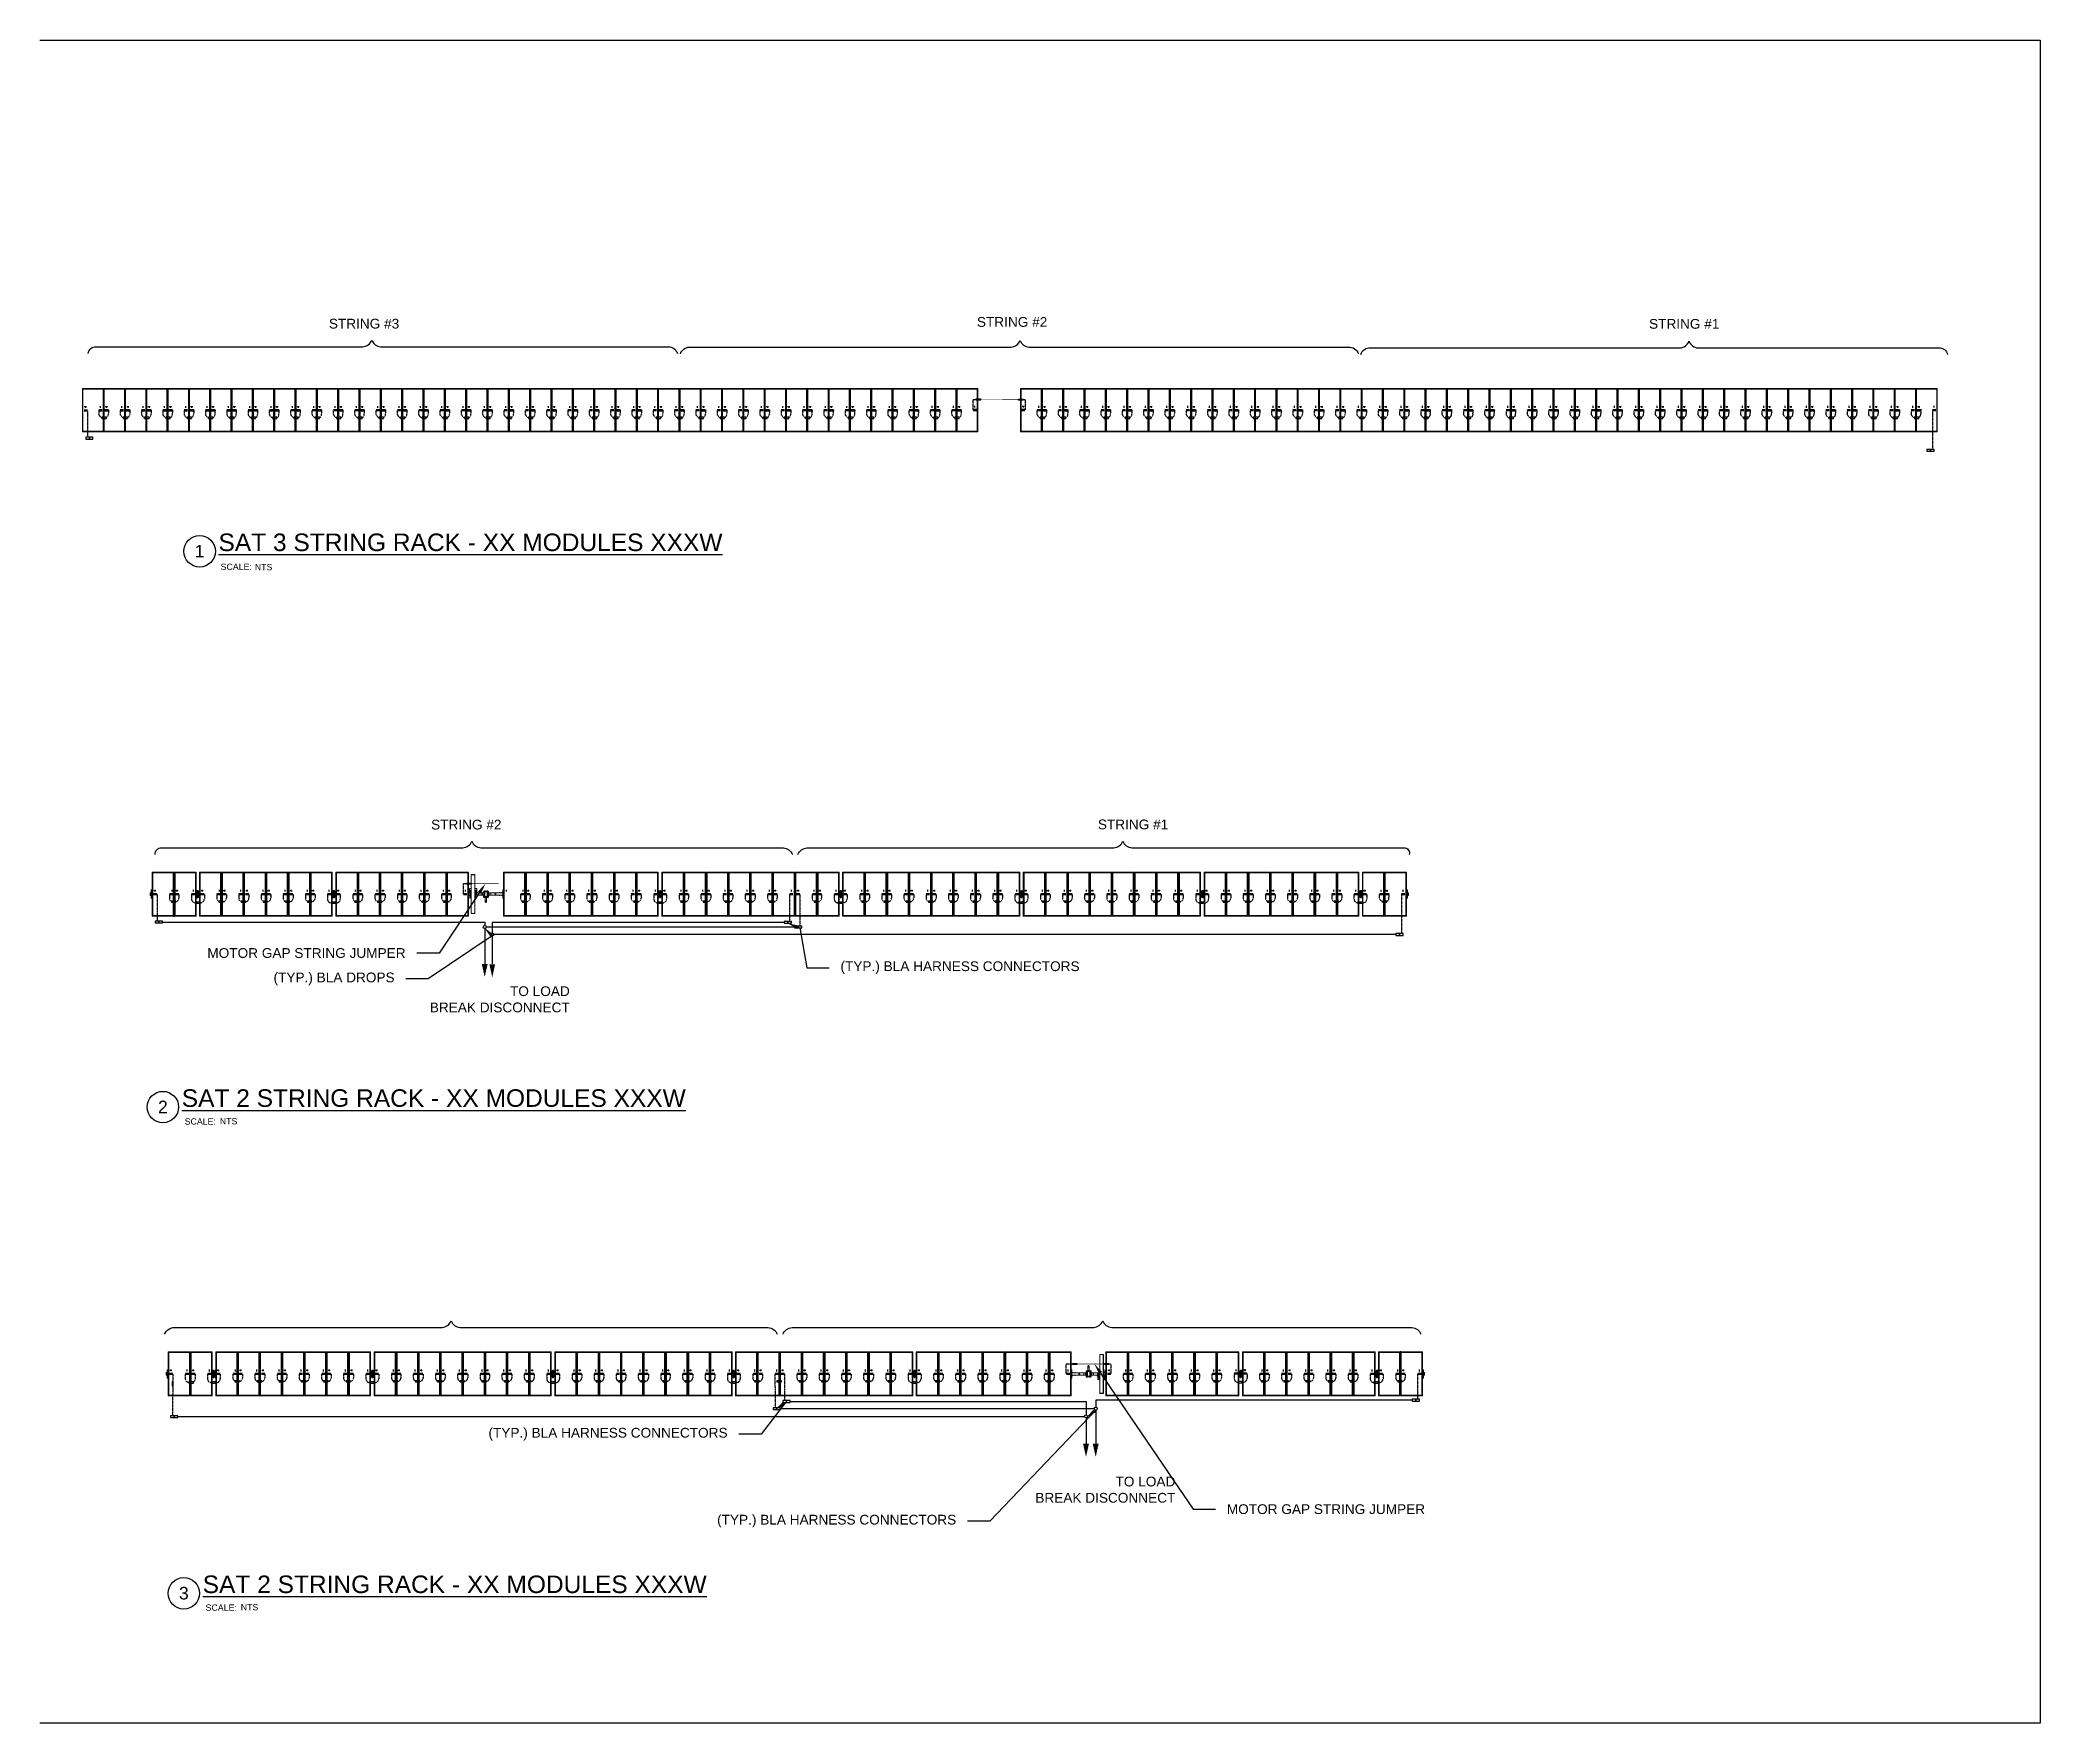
# Model space of a CAD drawing. Header units: feet. Extents: x -9903 to 12307, y -41 to 4121.
# Drawn here: x 8205 to 12307, y 669 to 4121 of the extents above; entities that cross this region are included whole.
import ezdxf
from ezdxf import colors
from ezdxf.entities.mleader import LeaderData, LeaderLine
from ezdxf.enums import TextEntityAlignment as Align
from ezdxf.lldxf.tags import DXFTag
from ezdxf.math import Vec2, Vec3

# ---------------------------------------------------------------- set-up
doc = ezdxf.new("R2010")
doc.units = ezdxf.units.FT
doc.header["$MEASUREMENT"] = 0
doc.linetypes.add('HIDDEN', pattern=[0.375, 0.25, -0.125])
for name, color, linetype in [('E-DC HARNESS-NEG', 170, 'DC HARNESS CABLE'), ('E-DC HARNESS-POS', 10, 'DC HARNESS CABLE'), ('E-HARN-COMP', 8, 'Continuous'), ('E-TRNK-CABL-NEG', 6, 'HIDDEN'), ('E-TRUNK-CABLE-POS', 6, 'HIDDEN'), ('G-ANNO-TEXT', 1, 'Continuous'), ('Polarity-Text', 7, 'Continuous'), ('PV-DC-CABL-UG+', 5, 'DC+'), ('PV-DC-CABL-UG-', 10, 'DC-')]:
    doc.layers.add(name, color=color, linetype=linetype)
doc.styles.add('NEI-A', font='arial.ttf')
doc.styles.get("Standard").update_dxf_attribs({"font": 'arial.ttf'})
tags = doc.linetypes.add('DC HARNESS CABLE', pattern='A,0.5,-0.2,["DH",Standard,S=0.1,R=0,X=-0.1,Y=-0.05],-0.2', length=0.9).pattern_tags.tags
tags[6] = DXFTag(74, 10)
tags = doc.linetypes.add('DC+', pattern='A,0.176989,-0.049113,["DC+",NEI-A,S=0.1,R=0,X=0,Y=-0.05],-0.049113,-0.250887,0.176989', length=0.703091).pattern_tags.tags
tags[6] = DXFTag(74, 10)
tags = doc.linetypes.add('DC-', pattern='A,0.176989,-0.049113,["DC-",NEI-A,S=0.1,R=0,X=0,Y=-0.05],-0.049113,-0.250887,0.176989', length=0.703091).pattern_tags.tags
tags[6] = DXFTag(74, 10)

msp = doc.modelspace()

# ---------------------------------------------------------------- texts
at = {"layer": 'G-ANNO-TEXT', "insert": (10533.7, 1121, -22.9), "char_height": 20, "width": 320.07, "attachment_point": 9, "style": 'NEI-A', "bg_fill": 3, "box_fill_scale": 1.5, "bg_fill_color": 256, "bg_fill_transparency": 0}
msp.add_mtext('TO LOAD \\PBREAK DISCONNECT', dxfattribs=at)

# ---------------------------------------------------------------- blocks, each defined once
blk = doc.blocks.new('A$Cc93f9aa1')
at = {"lineweight": 5}
for points in [[(0.023, 0.467), (0.253, 0.467), (0.253, 0), (0.023, 0)], [(0.247, 0.458), (0.247, 0.007), (0.03, 0.007), (0.03, 0.458)], [(0.488, 0.467), (0.258, 0.467), (0.258, 0), (0.488, 0)], [(0.482, 0.458), (0.482, 0.007), (0.265, 0.007), (0.265, 0.458)], [(0.525, 0.467), (0.525, 0), (0.755, 0), (0.755, 0.467)], [(0.532, 0.458), (0.748, 0.458), (0.748, 0.007), (0.532, 0.007)], [(0.758, 0), (0.99, 0), (0.99, 0.467), (0.758, 0.467)], [(0.767, 0.007), (0.767, 0.458), (0.982, 0.458), (0.982, 0.007)], [(1.223, 0), (0.993, 0), (0.993, 0.467), (1.223, 0.467)], [(1, 0.007), (1, 0.458), (1.217, 0.458), (1.217, 0.007)], [(1.458, 0), (1.228, 0), (1.228, 0.467), (1.458, 0.467)], [(1.452, 0.458), (1.235, 0.458), (1.235, 0.007), (1.452, 0.007)], [(1.463, 0.467), (1.693, 0.467), (1.693, 0), (1.463, 0)], [(1.687, 0.458), (1.47, 0.458), (1.47, 0.007), (1.687, 0.007)], [(1.697, 0.467), (1.928, 0.467), (1.928, 0), (1.697, 0)], [(1.92, 0.458), (1.705, 0.458), (1.705, 0.007), (1.92, 0.007)], [(1.932, 0), (2.162, 0), (2.162, 0.467), (1.932, 0.467)], [(2.155, 0.458), (1.938, 0.458), (1.938, 0.007), (2.155, 0.007)], [(2.2, 0), (2.43, 0), (2.43, 0.467), (2.2, 0.467)], [(2.207, 0.458), (2.423, 0.458), (2.423, 0.007), (2.207, 0.007)], [(2.665, 0.467), (2.433, 0.467), (2.433, 0), (2.665, 0)], [(2.442, 0.458), (2.657, 0.458), (2.657, 0.007), (2.442, 0.007)], [(2.898, 0.467), (2.668, 0.467), (2.668, 0), (2.898, 0)], [(2.675, 0.458), (2.892, 0.458), (2.892, 0.007), (2.675, 0.007)], [(2.903, 0), (3.133, 0), (3.133, 0.467), (2.903, 0.467)], [(2.91, 0.458), (3.127, 0.458), (3.127, 0.007), (2.91, 0.007)], [(3.138, 0), (3.368, 0), (3.368, 0.467), (3.138, 0.467)], [(3.362, 0.007), (3.362, 0.458), (3.145, 0.458), (3.145, 0.007)], [(3.603, 0.467), (3.603, 0), (3.372, 0), (3.372, 0.467)], [(3.595, 0.458), (3.38, 0.458), (3.38, 0.007), (3.595, 0.007)], [(3.837, 0.467), (3.607, 0.467), (3.607, 0), (3.837, 0)], [(3.83, 0.007), (3.83, 0.458), (3.613, 0.458), (3.613, 0.007)], [(4.073, 0), (3.842, 0), (3.842, 0.467), (4.073, 0.467)], [(4.065, 0.007), (4.065, 0.458), (3.848, 0.458), (3.848, 0.007)], [(4.11, 0), (4.34, 0), (4.34, 0.467), (4.11, 0.467)], [(4.116, 0.458), (4.333, 0.458), (4.333, 0.007), (4.116, 0.007)], [(4.575, 0.467), (4.345, 0.467), (4.345, 0), (4.575, 0)], [(4.351, 0.458), (4.568, 0.458), (4.568, 0.007), (4.351, 0.007)], [(4.81, 0.467), (4.578, 0.467), (4.578, 0), (4.81, 0)], [(4.586, 0.458), (4.803, 0.458), (4.803, 0.007), (4.586, 0.007)], [(4.813, 0), (5.045, 0), (5.045, 0.467), (4.813, 0.467)], [(4.82, 0.458), (5.036, 0.458), (5.036, 0.007), (4.82, 0.007)], [(5.048, 0), (5.278, 0), (5.278, 0.467), (5.048, 0.467)], [(5.271, 0.007), (5.271, 0.458), (5.055, 0.458), (5.055, 0.007)], [(5.513, 0.467), (5.513, 0), (5.283, 0), (5.283, 0.467)], [(5.506, 0.458), (5.29, 0.458), (5.29, 0.007), (5.506, 0.007)], [(5.748, 0.467), (5.516, 0.467), (5.516, 0), (5.748, 0)], [(5.741, 0.007), (5.741, 0.458), (5.525, 0.458), (5.525, 0.007)], [(5.983, 0), (5.751, 0), (5.751, 0.467), (5.983, 0.467)], [(5.976, 0.007), (5.976, 0.458), (5.758, 0.458), (5.758, 0.007)], [(6.251, 0), (6.251, 0.467), (6.02, 0.467), (6.02, 0)], [(6.028, 0.458), (6.243, 0.458), (6.243, 0.007), (6.028, 0.007)], [(6.485, 0.467), (6.255, 0.467), (6.255, 0), (6.485, 0)], [(6.261, 0.458), (6.478, 0.458), (6.478, 0.007), (6.261, 0.007)], [(6.72, 0.467), (6.49, 0.467), (6.49, 0), (6.72, 0)], [(6.496, 0.458), (6.713, 0.458), (6.713, 0.007), (6.496, 0.007)], [(6.725, 0), (6.955, 0), (6.955, 0.467), (6.725, 0.467)], [(6.731, 0.458), (6.948, 0.458), (6.948, 0.007), (6.731, 0.007)], [(6.958, 0), (7.19, 0), (7.19, 0.467), (6.958, 0.467)], [(7.181, 0.007), (7.181, 0.458), (6.966, 0.458), (6.966, 0.007)], [(7.423, 0.467), (7.423, 0), (7.193, 0), (7.193, 0.467)], [(7.416, 0.458), (7.2, 0.458), (7.2, 0.007), (7.416, 0.007)], [(7.658, 0.467), (7.428, 0.467), (7.428, 0), (7.658, 0)], [(7.651, 0.007), (7.651, 0.458), (7.435, 0.458), (7.435, 0.007)], [(7.893, 0), (7.663, 0), (7.663, 0.467), (7.893, 0.467)], [(7.886, 0.007), (7.886, 0.458), (7.67, 0.458), (7.67, 0.007)], [(8.161, 0), (8.161, 0.467), (7.931, 0.467), (7.931, 0)], [(8.155, 0.007), (8.155, 0.458), (7.938, 0.458), (7.938, 0.007)], [(8.396, 0.467), (8.396, 0), (8.165, 0), (8.165, 0.467)], [(8.388, 0.458), (8.173, 0.458), (8.173, 0.007), (8.388, 0.007)], [(8.63, 0), (8.4, 0), (8.4, 0.467), (8.63, 0.467)], [(8.623, 0.007), (8.623, 0.458), (8.406, 0.458), (8.406, 0.007)], [(8.865, 0), (8.635, 0), (8.635, 0.467), (8.865, 0.467)], [(8.858, 0.007), (8.858, 0.458), (8.641, 0.458), (8.641, 0.007)], [(8.87, 0), (9.1, 0), (9.1, 0.467), (8.87, 0.467)], [(8.876, 0.458), (9.093, 0.458), (9.093, 0.007), (8.876, 0.007)], [(9.103, 0), (9.335, 0), (9.335, 0.467), (9.103, 0.467)], [(9.326, 0.007), (9.326, 0.458), (9.111, 0.458), (9.111, 0.007)], [(9.338, 0), (9.568, 0), (9.568, 0.467), (9.338, 0.467)], [(9.345, 0.458), (9.345, 0.007), (9.561, 0.007), (9.561, 0.458)], [(9.87, 0.438), (9.87, 0.027), (9.91, 0.027), (9.91, 0.438)], [(9.871, 0.437), (9.871, 0.028), (9.871, 0.437), (9.908, 0.437)], [(10.166, 0), (10.166, 0.467), (9.936, 0.467), (9.936, 0)], [(10.16, 0.458), (9.943, 0.458), (9.943, 0.007), (10.16, 0.007)], [(10.401, 0), (10.171, 0), (10.171, 0.467), (10.401, 0.467)], [(10.178, 0.007), (10.178, 0.458), (10.395, 0.458), (10.395, 0.007)], [(10.636, 0), (10.406, 0), (10.406, 0.467), (10.636, 0.467)], [(10.63, 0.458), (10.413, 0.458), (10.413, 0.007), (10.63, 0.007)], [(10.64, 0), (10.64, 0.467), (10.871, 0.467), (10.871, 0)], [(10.648, 0.007), (10.648, 0.458), (10.863, 0.458), (10.863, 0.007)], [(10.875, 0.467), (10.875, 0), (11.105, 0), (11.105, 0.467)], [(10.881, 0.458), (11.098, 0.458), (11.098, 0.007), (10.881, 0.007)], [(11.34, 0), (11.11, 0), (11.11, 0.467), (11.34, 0.467)], [(11.116, 0.007), (11.116, 0.458), (11.333, 0.458), (11.333, 0.007)], [(11.608, 0), (11.378, 0), (11.378, 0.467), (11.608, 0.467)], [(11.385, 0.458), (11.601, 0.458), (11.601, 0.007), (11.385, 0.007)], [(11.843, 0.467), (11.611, 0.467), (11.611, 0), (11.843, 0)], [(11.62, 0.458), (11.835, 0.458), (11.835, 0.007), (11.62, 0.007)], [(11.846, 0), (12.076, 0), (12.076, 0.467), (11.846, 0.467)], [(11.853, 0.007), (11.853, 0.458), (12.07, 0.458), (12.07, 0.007)], [(12.081, 0), (12.311, 0), (12.311, 0.467), (12.081, 0.467)], [(12.304, 0.007), (12.304, 0.458), (12.088, 0.458), (12.088, 0.007)], [(12.546, 0), (12.316, 0), (12.316, 0.467), (12.546, 0.467)], [(12.539, 0.007), (12.539, 0.458), (12.323, 0.458), (12.323, 0.007)], [(12.781, 0.467), (12.781, 0), (12.549, 0), (12.549, 0.467)], [(12.773, 0.458), (12.558, 0.458), (12.558, 0.007), (12.773, 0.007)], [(12.816, 0.467), (13.048, 0.467), (13.048, 0), (12.816, 0)], [(12.824, 0.458), (12.824, 0.007), (13.039, 0.007), (13.039, 0.458)], [(13.281, 0.467), (13.051, 0.467), (13.051, 0), (13.281, 0)], [(13.058, 0.458), (13.058, 0.007), (13.274, 0.007), (13.274, 0.458)], [(0.01, 0.22), (0.012, 0.22), (0.008, 0.22)], [(0.013, 0.23), (0.015, 0.23), (0.017, 0.22), (0.015, 0.22)], [(0.02, 0.243), (0.018, 0.243), (0.018, 0.245), (0.02, 0.245)], [(0.49, 0.235), (0.488, 0.235)], [(0.49, 0.23), (0.488, 0.23)], [(0.492, 0.248), (0.49, 0.247), (0.492, 0.245), (0.493, 0.247)], [(0.492, 0.248), (0.49, 0.248), (0.49, 0.247), (0.49, 0.245), (0.492, 0.245), (0.493, 0.245), (0.493, 0.247), (0.493, 0.248)], [(0.492, 0.22), (0.49, 0.218), (0.492, 0.217), (0.493, 0.218)], [(0.492, 0.22), (0.49, 0.22), (0.49, 0.218), (0.49, 0.217), (0.492, 0.217), (0.493, 0.217), (0.493, 0.218), (0.493, 0.22)], [(0.493, 0.247), (0.492, 0.247)], [(0.493, 0.218), (0.492, 0.218)], [(0.493, 0.218), (0.492, 0.218)], [(0.498, 0.248), (0.497, 0.25), (0.498, 0.248), (0.5, 0.248)], [(0.502, 0.237), (0.5, 0.237)], [(0.5, 0.227), (0.5, 0.23)], [(0.503, 0.262), (0.502, 0.262)], [(0.503, 0.218), (0.503, 0.247), (0.502, 0.247), (0.502, 0.218)], [(0.503, 0.197), (0.505, 0.197), (0.505, 0.198), (0.505, 0.218), (0.503, 0.218)], [(0.507, 0.247), (0.507, 0.218), (0.508, 0.218), (0.508, 0.247)], [(0.51, 0.262), (0.508, 0.262)], [(0.512, 0.235), (0.51, 0.235), (0.51, 0.238), (0.51, 0.237), (0.508, 0.237), (0.51, 0.237), (0.51, 0.235)], [(0.512, 0.267), (0.51, 0.267), (0.51, 0.258), (0.512, 0.258)], [(0.512, 0.217), (0.51, 0.217)], [(0.52, 0.245), (0.522, 0.245), (0.522, 0.247), (0.522, 0.248), (0.52, 0.248), (0.518, 0.248), (0.518, 0.247), (0.518, 0.245)], [(0.52, 0.248), (0.518, 0.247), (0.52, 0.245), (0.522, 0.247)], [(0.52, 0.22), (0.518, 0.218), (0.52, 0.217), (0.522, 0.218)], [(0.522, 0.247), (0.52, 0.247)], [(0.522, 0.247), (0.52, 0.247)], [(0.522, 0.218), (0.52, 0.218)], [(0.522, 0.218), (0.52, 0.218)], [(0.525, 0.245), (0.523, 0.245)], [(0.525, 0.235), (0.523, 0.235)], [(0.523, 0.23), (0.525, 0.23)], [(0.523, 0.22), (0.525, 0.22)], [(0.757, 0.235), (0.757, 0.233), (0.758, 0.233), (0.758, 0.232), (0.757, 0.232), (0.755, 0.232), (0.755, 0.233)], [(0.99, 0.235), (0.992, 0.235), (0.992, 0.233), (0.993, 0.233), (0.993, 0.232), (0.992, 0.232), (0.99, 0.232), (0.99, 0.233)], [(0.992, 0.275), (0.992, 0.273)], [(1.225, 0.235), (1.227, 0.235), (1.227, 0.232), (1.223, 0.232), (1.223, 0.233), (1.225, 0.233)], [(1.46, 0.235), (1.462, 0.233), (1.462, 0.232), (1.458, 0.232), (1.458, 0.233), (1.46, 0.233)], [(1.695, 0.235), (1.695, 0.233), (1.697, 0.233), (1.697, 0.232), (1.695, 0.232), (1.693, 0.232), (1.693, 0.233)], [(1.928, 0.235), (1.93, 0.235), (1.93, 0.233), (1.932, 0.233), (1.932, 0.232), (1.93, 0.232), (1.928, 0.232), (1.928, 0.233)], [(2.163, 0.27), (2.163, 0.267), (2.163, 0.27), (2.163, 0.275), (2.162, 0.275), (2.163, 0.275)], [(2.163, 0.247), (2.163, 0.245), (2.162, 0.245), (2.163, 0.245), (2.165, 0.245), (2.165, 0.247), (2.165, 0.248), (2.163, 0.248)], [(2.163, 0.235), (2.162, 0.235)], [(2.163, 0.235), (2.162, 0.235)], [(2.163, 0.23), (2.162, 0.23)], [(2.163, 0.23), (2.162, 0.23)], [(2.163, 0.217), (2.165, 0.217), (2.165, 0.218), (2.167, 0.218), (2.165, 0.218), (2.167, 0.218), (2.165, 0.218), (2.167, 0.218), (2.165, 0.218), (2.167, 0.218), (2.165, 0.218), (2.165, 0.217), (2.167, 0.217), (2.167, 0.218), (2.167, 0.22), (2.165, 0.22), (2.163, 0.22), (2.162, 0.22), (2.163, 0.22), (2.163, 0.218)], [(2.165, 0.248), (2.163, 0.247), (2.165, 0.245), (2.167, 0.247)], [(2.165, 0.248), (2.163, 0.247), (2.165, 0.245), (2.167, 0.247)], [(2.165, 0.22), (2.163, 0.218), (2.165, 0.217), (2.167, 0.218)], [(2.165, 0.22), (2.163, 0.218), (2.165, 0.217), (2.167, 0.218)], [(2.165, 0.22), (2.163, 0.22), (2.163, 0.218), (2.163, 0.217), (2.165, 0.217), (2.167, 0.217), (2.167, 0.218), (2.167, 0.22)], [(2.167, 0.21), (2.167, 0.212), (2.167, 0.213), (2.163, 0.213), (2.163, 0.21)], [(2.165, 0.248), (2.167, 0.248)], [(2.167, 0.245), (2.167, 0.248), (2.167, 0.247), (2.165, 0.247), (2.167, 0.247), (2.165, 0.247), (2.167, 0.247), (2.165, 0.247), (2.167, 0.247), (2.165, 0.247), (2.167, 0.247), (2.165, 0.247), (2.167, 0.247), (2.165, 0.247), (2.167, 0.247), (2.165, 0.247), (2.167, 0.247), (2.165, 0.247), (2.167, 0.247), (2.165, 0.247), (2.167, 0.247), (2.167, 0.245), (2.165, 0.245)], [(2.165, 0.217), (2.167, 0.217), (2.167, 0.218), (2.165, 0.218), (2.165, 0.22), (2.167, 0.22), (2.167, 0.218), (2.165, 0.218), (2.167, 0.218), (2.165, 0.218), (2.167, 0.218), (2.165, 0.218), (2.167, 0.218), (2.165, 0.218), (2.167, 0.218), (2.165, 0.218), (2.165, 0.22), (2.167, 0.22), (2.167, 0.218), (2.167, 0.217)], [(2.17, 0.255), (2.168, 0.255), (2.167, 0.253), (2.168, 0.255), (2.168, 0.252), (2.167, 0.252), (2.168, 0.252), (2.168, 0.255)], [(2.167, 0.252), (2.167, 0.253)], [(2.167, 0.215), (2.168, 0.215), (2.168, 0.252), (2.167, 0.252), (2.168, 0.252), (2.168, 0.215)], [(2.167, 0.213), (2.168, 0.213), (2.168, 0.21), (2.168, 0.213)], [(2.17, 0.21), (2.168, 0.21), (2.168, 0.212), (2.167, 0.212), (2.168, 0.212), (2.168, 0.21)], [(2.177, 0.245), (2.168, 0.245)], [(2.168, 0.22), (2.177, 0.22)], [(2.173, 0.257), (2.173, 0.252), (2.173, 0.25), (2.175, 0.25), (2.175, 0.255), (2.173, 0.255), (2.173, 0.257), (2.173, 0.258), (2.173, 0.267), (2.175, 0.267), (2.173, 0.267), (2.172, 0.262), (2.172, 0.25), (2.172, 0.252), (2.172, 0.25), (2.172, 0.262), (2.173, 0.267), (2.173, 0.258), (2.175, 0.258), (2.175, 0.255), (2.173, 0.255), (2.173, 0.257), (2.173, 0.258), (2.175, 0.258), (2.175, 0.267), (2.177, 0.267), (2.175, 0.267), (2.175, 0.258), (2.175, 0.255), (2.175, 0.25), (2.173, 0.25)], [(2.173, 0.198), (2.172, 0.205), (2.172, 0.215), (2.172, 0.213), (2.172, 0.215), (2.172, 0.205)], [(2.173, 0.213), (2.173, 0.208), (2.173, 0.21), (2.175, 0.21), (2.175, 0.212), (2.175, 0.215), (2.173, 0.215), (2.173, 0.208), (2.173, 0.207), (2.173, 0.208), (2.173, 0.21), (2.175, 0.21), (2.175, 0.212), (2.175, 0.215), (2.175, 0.217), (2.173, 0.215), (2.175, 0.217), (2.173, 0.215), (2.175, 0.217), (2.175, 0.215), (2.173, 0.215)], [(2.175, 0.248), (2.177, 0.248)], [(2.18, 0.268), (2.18, 0.247), (2.177, 0.247), (2.177, 0.268)], [(2.178, 0.262), (2.177, 0.262)], [(2.182, 0.27), (2.18, 0.27), (2.178, 0.27), (2.18, 0.27)], [(2.183, 0.268), (2.182, 0.268), (2.18, 0.268), (2.182, 0.268), (2.18, 0.268), (2.182, 0.268)], [(2.182, 0.268), (2.18, 0.268)], [(2.182, 0.27), (2.183, 0.27)], [(2.183, 0.268), (2.182, 0.268), (2.182, 0.27), (2.183, 0.27), (2.182, 0.27), (2.183, 0.27), (2.182, 0.27), (2.182, 0.268)], [(2.182, 0.268), (2.182, 0.247), (2.185, 0.247), (2.185, 0.268)], [(2.187, 0.268), (2.185, 0.268), (2.185, 0.273), (2.185, 0.272), (2.183, 0.272), (2.185, 0.272), (2.187, 0.272), (2.185, 0.272), (2.183, 0.27), (2.185, 0.27), (2.185, 0.268)], [(2.187, 0.273), (2.185, 0.273)], [(2.187, 0.267), (2.188, 0.267), (2.188, 0.258), (2.187, 0.258), (2.187, 0.267), (2.185, 0.267), (2.187, 0.267), (2.187, 0.258), (2.188, 0.258), (2.188, 0.267)], [(2.187, 0.262), (2.185, 0.262)], [(2.187, 0.262), (2.185, 0.262)], [(2.187, 0.248), (2.185, 0.248)], [(2.193, 0.245), (2.185, 0.245)], [(2.185, 0.22), (2.193, 0.22)], [(2.188, 0.217), (2.187, 0.217), (2.188, 0.215), (2.187, 0.217), (2.188, 0.215), (2.187, 0.217), (2.188, 0.217), (2.187, 0.217), (2.185, 0.217), (2.187, 0.217)], [(2.188, 0.257), (2.188, 0.258), (2.188, 0.257), (2.188, 0.252), (2.188, 0.25), (2.187, 0.25), (2.187, 0.255), (2.188, 0.255)], [(2.188, 0.25), (2.187, 0.248), (2.187, 0.25), (2.187, 0.248), (2.188, 0.25), (2.187, 0.248), (2.188, 0.248), (2.187, 0.248)], [(2.188, 0.207), (2.188, 0.208), (2.188, 0.215), (2.187, 0.215), (2.187, 0.212), (2.187, 0.21), (2.188, 0.21), (2.188, 0.208)], [(2.188, 0.267), (2.19, 0.262), (2.19, 0.25), (2.19, 0.252), (2.19, 0.25), (2.19, 0.262)], [(2.188, 0.198), (2.19, 0.205), (2.19, 0.215), (2.19, 0.213), (2.19, 0.215), (2.19, 0.205)], [(2.19, 0.25), (2.19, 0.26), (2.19, 0.25), (2.192, 0.25)], [(2.195, 0.255), (2.193, 0.255), (2.195, 0.253), (2.193, 0.255)], [(2.195, 0.252), (2.193, 0.252), (2.193, 0.215), (2.195, 0.215), (2.193, 0.215), (2.193, 0.252), (2.195, 0.252), (2.193, 0.252), (2.193, 0.255), (2.193, 0.252)], [(2.198, 0.252), (2.195, 0.252), (2.195, 0.253), (2.195, 0.252)], [(2.197, 0.248), (2.195, 0.247), (2.197, 0.245), (2.198, 0.247)], [(2.197, 0.248), (2.195, 0.247), (2.197, 0.245), (2.198, 0.247)], [(2.197, 0.245), (2.198, 0.245), (2.198, 0.247), (2.198, 0.248), (2.197, 0.248), (2.195, 0.248), (2.195, 0.247), (2.195, 0.245)], [(2.197, 0.22), (2.195, 0.218), (2.197, 0.217), (2.198, 0.218)], [(2.197, 0.22), (2.195, 0.218), (2.197, 0.217), (2.198, 0.218)], [(2.197, 0.217), (2.198, 0.217), (2.198, 0.218), (2.198, 0.22), (2.197, 0.22), (2.195, 0.22), (2.195, 0.218), (2.195, 0.217)], [(2.198, 0.218), (2.197, 0.218)], [(2.198, 0.218), (2.197, 0.218)], [(2.198, 0.267), (2.198, 0.27), (2.198, 0.275), (2.2, 0.275), (2.198, 0.275), (2.198, 0.27)], [(2.202, 0.245), (2.2, 0.245)], [(2.202, 0.235), (2.2, 0.235)], [(2.202, 0.235), (2.2, 0.235)], [(2.202, 0.23), (2.2, 0.23)], [(2.202, 0.23), (2.2, 0.23)], [(2.202, 0.22), (2.2, 0.22)], [(2.433, 0.235), (2.432, 0.235), (2.432, 0.233), (2.43, 0.233), (2.43, 0.232), (2.432, 0.232), (2.433, 0.232), (2.433, 0.233)], [(2.667, 0.235), (2.667, 0.233), (2.665, 0.233), (2.665, 0.232), (2.667, 0.232), (2.668, 0.232), (2.668, 0.233)], [(2.902, 0.235), (2.9, 0.233), (2.9, 0.232), (2.903, 0.232), (2.903, 0.233), (2.902, 0.233)], [(3.137, 0.235), (3.135, 0.235), (3.135, 0.232), (3.138, 0.232), (3.138, 0.233), (3.137, 0.233)], [(3.372, 0.235), (3.37, 0.235), (3.37, 0.233), (3.368, 0.233), (3.368, 0.232), (3.37, 0.232), (3.372, 0.232), (3.372, 0.233)], [(3.37, 0.275), (3.37, 0.273)], [(3.605, 0.235), (3.605, 0.233), (3.603, 0.233), (3.603, 0.232), (3.605, 0.232), (3.607, 0.232), (3.607, 0.233)], [(3.84, 0.235), (3.838, 0.233), (3.838, 0.232), (3.842, 0.232), (3.842, 0.233), (3.84, 0.233)], [(4.073, 0.267), (4.073, 0.27), (4.073, 0.275), (4.073, 0.27)], [(4.075, 0.252), (4.075, 0.25), (4.073, 0.25), (4.073, 0.252), (4.075, 0.252), (4.073, 0.253), (4.073, 0.255), (4.077, 0.255), (4.078, 0.255), (4.073, 0.265), (4.078, 0.255), (4.077, 0.255), (4.077, 0.253), (4.078, 0.253), (4.078, 0.252)], [(4.073, 0.252), (4.073, 0.25), (4.075, 0.25), (4.075, 0.252), (4.078, 0.252), (4.078, 0.253), (4.077, 0.253), (4.077, 0.255), (4.073, 0.255), (4.073, 0.253), (4.075, 0.252)], [(4.075, 0.215), (4.075, 0.213), (4.075, 0.215), (4.073, 0.215), (4.073, 0.25), (4.073, 0.215)], [(4.075, 0.245), (4.073, 0.245), (4.075, 0.245), (4.077, 0.245), (4.078, 0.247), (4.078, 0.248), (4.077, 0.248), (4.075, 0.248), (4.075, 0.247)], [(4.075, 0.235), (4.073, 0.235)], [(4.075, 0.235), (4.073, 0.235)], [(4.075, 0.23), (4.073, 0.23)], [(4.075, 0.23), (4.073, 0.23)], [(4.075, 0.217), (4.077, 0.217), (4.078, 0.218), (4.078, 0.22), (4.077, 0.22), (4.075, 0.22), (4.073, 0.22), (4.075, 0.22), (4.075, 0.218), (4.075, 0.22), (4.075, 0.218), (4.075, 0.217), (4.077, 0.217)], [(4.073, 0.215), (4.073, 0.213)], [(4.077, 0.212), (4.077, 0.21), (4.078, 0.21), (4.073, 0.2), (4.078, 0.21), (4.077, 0.21), (4.073, 0.21), (4.073, 0.212), (4.075, 0.213), (4.078, 0.213), (4.077, 0.212), (4.077, 0.21), (4.073, 0.21), (4.073, 0.212), (4.075, 0.213), (4.078, 0.213)], [(4.077, 0.248), (4.075, 0.247), (4.077, 0.245), (4.078, 0.247)], [(4.075, 0.247), (4.075, 0.248), (4.077, 0.248), (4.078, 0.248), (4.078, 0.247), (4.077, 0.245), (4.075, 0.245)], [(4.077, 0.248), (4.075, 0.247), (4.077, 0.245), (4.078, 0.247)], [(4.077, 0.245), (4.075, 0.245), (4.075, 0.247), (4.075, 0.248), (4.077, 0.248), (4.078, 0.248), (4.078, 0.247), (4.078, 0.245), (4.077, 0.245), (4.078, 0.245), (4.078, 0.247), (4.077, 0.247), (4.078, 0.247), (4.077, 0.247), (4.078, 0.247), (4.077, 0.247), (4.078, 0.247), (4.077, 0.247), (4.078, 0.247), (4.077, 0.247), (4.078, 0.247), (4.077, 0.247), (4.078, 0.247), (4.077, 0.247), (4.078, 0.247), (4.077, 0.247), (4.078, 0.247), (4.078, 0.248), (4.077, 0.248), (4.075, 0.248), (4.075, 0.247), (4.075, 0.245)], [(4.077, 0.22), (4.075, 0.218), (4.077, 0.217), (4.078, 0.218)], [(4.077, 0.22), (4.075, 0.218), (4.077, 0.217), (4.078, 0.218)], [(4.077, 0.22), (4.075, 0.22), (4.077, 0.22), (4.078, 0.22), (4.078, 0.218), (4.078, 0.217), (4.077, 0.217), (4.078, 0.217), (4.078, 0.218), (4.077, 0.218), (4.078, 0.218), (4.077, 0.218), (4.078, 0.218), (4.077, 0.218), (4.078, 0.218), (4.077, 0.218), (4.078, 0.218), (4.077, 0.218), (4.078, 0.218), (4.077, 0.218), (4.078, 0.218), (4.077, 0.218), (4.078, 0.218), (4.077, 0.218), (4.078, 0.218), (4.078, 0.22), (4.077, 0.22), (4.075, 0.22), (4.075, 0.218), (4.075, 0.217), (4.075, 0.218), (4.075, 0.217), (4.077, 0.217), (4.078, 0.218), (4.078, 0.22)], [(4.078, 0.252), (4.08, 0.252), (4.08, 0.253), (4.078, 0.253), (4.078, 0.255), (4.08, 0.255), (4.078, 0.255), (4.078, 0.253), (4.077, 0.253), (4.078, 0.253), (4.078, 0.255), (4.078, 0.253), (4.08, 0.253), (4.08, 0.252), (4.078, 0.252), (4.08, 0.252), (4.08, 0.215), (4.078, 0.215), (4.08, 0.215), (4.08, 0.252)], [(4.078, 0.247), (4.077, 0.247)], [(4.078, 0.218), (4.077, 0.218)], [(4.08, 0.21), (4.078, 0.21), (4.078, 0.212), (4.077, 0.212), (4.078, 0.212), (4.078, 0.21)], [(4.078, 0.213), (4.08, 0.213), (4.08, 0.212), (4.078, 0.212), (4.078, 0.21), (4.078, 0.212), (4.08, 0.212), (4.08, 0.213)], [(4.08, 0.245), (4.087, 0.245)], [(4.08, 0.235), (4.088, 0.235), (4.087, 0.235), (4.088, 0.235), (4.08, 0.235), (4.08, 0.23)], [(4.088, 0.23), (4.08, 0.23), (4.088, 0.23), (4.087, 0.23), (4.088, 0.23), (4.087, 0.23)], [(4.087, 0.22), (4.08, 0.22)], [(4.083, 0.267), (4.083, 0.258), (4.083, 0.257), (4.083, 0.255), (4.087, 0.255), (4.083, 0.255), (4.083, 0.257), (4.083, 0.258), (4.087, 0.258), (4.087, 0.267), (4.087, 0.258), (4.087, 0.255), (4.085, 0.25), (4.083, 0.25), (4.083, 0.257), (4.083, 0.25), (4.085, 0.25), (4.087, 0.255), (4.087, 0.258), (4.083, 0.258)], [(4.083, 0.267), (4.083, 0.25)], [(4.083, 0.252), (4.083, 0.25), (4.083, 0.26), (4.083, 0.25)], [(4.085, 0.25), (4.083, 0.25), (4.085, 0.248), (4.083, 0.25), (4.085, 0.248)], [(4.083, 0.213), (4.083, 0.208), (4.083, 0.213), (4.083, 0.215), (4.085, 0.215), (4.085, 0.217), (4.083, 0.215), (4.083, 0.213), (4.083, 0.215), (4.085, 0.215), (4.087, 0.212), (4.085, 0.21), (4.083, 0.21), (4.083, 0.208), (4.083, 0.207), (4.083, 0.208), (4.083, 0.21), (4.085, 0.21), (4.087, 0.212), (4.085, 0.215), (4.085, 0.217), (4.083, 0.215), (4.085, 0.217), (4.083, 0.215), (4.083, 0.205), (4.083, 0.215)], [(4.087, 0.217), (4.085, 0.217), (4.083, 0.215), (4.083, 0.205), (4.083, 0.215), (4.085, 0.217), (4.087, 0.217), (4.085, 0.217), (4.087, 0.217), (4.085, 0.217), (4.087, 0.217), (4.085, 0.217)], [(4.087, 0.267), (4.085, 0.267)], [(4.085, 0.248), (4.085, 0.247), (4.087, 0.247), (4.085, 0.247), (4.085, 0.248), (4.087, 0.248), (4.085, 0.248), (4.087, 0.248)], [(4.087, 0.218), (4.085, 0.218), (4.085, 0.217), (4.085, 0.218)], [(4.095, 0.268), (4.096, 0.268), (4.095, 0.268), (4.093, 0.268), (4.093, 0.27), (4.095, 0.27), (4.096, 0.27), (4.095, 0.27), (4.095, 0.268), (4.093, 0.268), (4.092, 0.268), (4.09, 0.268), (4.09, 0.27), (4.088, 0.27), (4.087, 0.27), (4.088, 0.27), (4.09, 0.27), (4.09, 0.268), (4.092, 0.268), (4.092, 0.267), (4.092, 0.247), (4.09, 0.247), (4.09, 0.218), (4.088, 0.218), (4.088, 0.247), (4.088, 0.218), (4.09, 0.218), (4.09, 0.247), (4.092, 0.247), (4.092, 0.267), (4.09, 0.267), (4.092, 0.267), (4.092, 0.268), (4.09, 0.268), (4.088, 0.268), (4.088, 0.27), (4.087, 0.27), (4.087, 0.273), (4.087, 0.272), (4.088, 0.27), (4.087, 0.27), (4.088, 0.27), (4.09, 0.27), (4.092, 0.27), (4.09, 0.27), (4.088, 0.27), (4.087, 0.272), (4.088, 0.272), (4.087, 0.272), (4.088, 0.272), (4.09, 0.272), (4.092, 0.272), (4.09, 0.272), (4.088, 0.272), (4.087, 0.272), (4.087, 0.273), (4.087, 0.27), (4.088, 0.27), (4.088, 0.268), (4.09, 0.268), (4.092, 0.268), (4.093, 0.268), (4.095, 0.268), (4.095, 0.27), (4.093, 0.27), (4.095, 0.272), (4.096, 0.272), (4.095, 0.272), (4.095, 0.273), (4.096, 0.273), (4.095, 0.273), (4.095, 0.272), (4.093, 0.27), (4.095, 0.27), (4.093, 0.27), (4.092, 0.27), (4.09, 0.27), (4.092, 0.27), (4.093, 0.27), (4.095, 0.27), (4.096, 0.27), (4.096, 0.273), (4.095, 0.273), (4.09, 0.273), (4.087, 0.273), (4.088, 0.273), (4.087, 0.273), (4.09, 0.273), (4.095, 0.273), (4.096, 0.273), (4.096, 0.27), (4.098, 0.27), (4.096, 0.27), (4.095, 0.27), (4.093, 0.27), (4.095, 0.27), (4.096, 0.27), (4.096, 0.262), (4.095, 0.262), (4.096, 0.262), (4.096, 0.238), (4.095, 0.238), (4.096, 0.238), (4.096, 0.237), (4.095, 0.235), (4.096, 0.235), (4.095, 0.235), (4.103, 0.235), (4.105, 0.235), (4.103, 0.235), (4.103, 0.23), (4.103, 0.235), (4.095, 0.235), (4.096, 0.235), (4.095, 0.235), (4.096, 0.237), (4.096, 0.238), (4.096, 0.262), (4.096, 0.27), (4.095, 0.27), (4.096, 0.27), (4.095, 0.27), (4.093, 0.27), (4.093, 0.268)], [(4.087, 0.238), (4.088, 0.238), (4.087, 0.238), (4.087, 0.262), (4.087, 0.27), (4.087, 0.262)], [(4.087, 0.238), (4.087, 0.237), (4.087, 0.235), (4.088, 0.235), (4.087, 0.235), (4.087, 0.238), (4.087, 0.237), (4.088, 0.237), (4.087, 0.237), (4.087, 0.235), (4.088, 0.235), (4.087, 0.235)], [(4.087, 0.23), (4.088, 0.23), (4.087, 0.23), (4.087, 0.227), (4.087, 0.23), (4.087, 0.227)], [(4.087, 0.227), (4.087, 0.203), (4.087, 0.195), (4.087, 0.203), (4.087, 0.227), (4.088, 0.227)], [(4.09, 0.268), (4.09, 0.247), (4.088, 0.247), (4.088, 0.268)], [(4.09, 0.268), (4.09, 0.247), (4.088, 0.247), (4.088, 0.268)], [(4.09, 0.262), (4.088, 0.262)], [(4.09, 0.262), (4.088, 0.262)], [(4.093, 0.218), (4.093, 0.247), (4.095, 0.247), (4.095, 0.268), (4.093, 0.268), (4.093, 0.247), (4.092, 0.247), (4.092, 0.218), (4.093, 0.218), (4.093, 0.197), (4.092, 0.197), (4.09, 0.197), (4.092, 0.197), (4.093, 0.197), (4.095, 0.197), (4.093, 0.197), (4.095, 0.197), (4.093, 0.197), (4.093, 0.218), (4.092, 0.218), (4.092, 0.247), (4.093, 0.247), (4.093, 0.268), (4.095, 0.268), (4.095, 0.247), (4.093, 0.247), (4.093, 0.218), (4.095, 0.218), (4.095, 0.247), (4.095, 0.218)], [(4.095, 0.267), (4.093, 0.267)], [(4.093, 0.195), (4.093, 0.197), (4.095, 0.197), (4.095, 0.218), (4.095, 0.197), (4.093, 0.197), (4.093, 0.195), (4.095, 0.195)], [(4.096, 0.272), (4.095, 0.272)], [(4.096, 0.262), (4.095, 0.262)], [(4.096, 0.237), (4.096, 0.235), (4.098, 0.235), (4.096, 0.235), (4.096, 0.237), (4.095, 0.237), (4.096, 0.237), (4.096, 0.238), (4.096, 0.237), (4.095, 0.237)], [(4.105, 0.23), (4.103, 0.23), (4.095, 0.23), (4.096, 0.23), (4.095, 0.23), (4.096, 0.23), (4.096, 0.227), (4.096, 0.228), (4.095, 0.23), (4.103, 0.23)], [(4.096, 0.227), (4.096, 0.23), (4.095, 0.23), (4.096, 0.228)], [(4.096, 0.23), (4.095, 0.23)], [(4.096, 0.227), (4.095, 0.227), (4.096, 0.227), (4.096, 0.203), (4.095, 0.203), (4.096, 0.203)], [(4.096, 0.255), (4.096, 0.258), (4.098, 0.258), (4.098, 0.267), (4.096, 0.267), (4.098, 0.267), (4.098, 0.258), (4.096, 0.258), (4.096, 0.267), (4.096, 0.258), (4.096, 0.255), (4.098, 0.255), (4.098, 0.257), (4.1, 0.252), (4.098, 0.257), (4.098, 0.255)], [(4.096, 0.255), (4.096, 0.25), (4.096, 0.248), (4.098, 0.25), (4.096, 0.248), (4.096, 0.25), (4.098, 0.25), (4.1, 0.252), (4.098, 0.25), (4.096, 0.25)], [(4.1, 0.25), (4.098, 0.248), (4.096, 0.248), (4.103, 0.248), (4.096, 0.248), (4.098, 0.248), (4.1, 0.248), (4.098, 0.248)], [(4.096, 0.248), (4.098, 0.248)], [(4.103, 0.247), (4.098, 0.247), (4.096, 0.245), (4.103, 0.245), (4.096, 0.245), (4.098, 0.247)], [(4.098, 0.23), (4.096, 0.23)], [(4.098, 0.218), (4.103, 0.218), (4.098, 0.218), (4.096, 0.22), (4.103, 0.22), (4.096, 0.22)], [(4.096, 0.215), (4.096, 0.217), (4.103, 0.217), (4.096, 0.217)], [(4.096, 0.217), (4.098, 0.215), (4.096, 0.217), (4.098, 0.217)], [(4.1, 0.217), (4.098, 0.217), (4.1, 0.215), (4.098, 0.217), (4.096, 0.217), (4.098, 0.217)], [(4.098, 0.198), (4.096, 0.198), (4.098, 0.198), (4.1, 0.205), (4.1, 0.215), (4.1, 0.213), (4.1, 0.215), (4.1, 0.205)], [(4.098, 0.208), (4.1, 0.213), (4.1, 0.215), (4.096, 0.215), (4.096, 0.212), (4.096, 0.21), (4.098, 0.21)], [(4.098, 0.208), (4.1, 0.213), (4.1, 0.215), (4.096, 0.215), (4.096, 0.212), (4.096, 0.21), (4.098, 0.21)], [(4.1, 0.25), (4.1, 0.262), (4.098, 0.267), (4.1, 0.262), (4.1, 0.25), (4.1, 0.252)], [(4.1, 0.25), (4.1, 0.26), (4.1, 0.25), (4.098, 0.248), (4.1, 0.25), (4.101, 0.25)], [(4.098, 0.217), (4.1, 0.215)], [(4.1, 0.257), (4.1, 0.258)], [(4.1, 0.215), (4.1, 0.205), (4.1, 0.215), (4.101, 0.215)], [(4.105, 0.255), (4.103, 0.255), (4.105, 0.255), (4.105, 0.253), (4.105, 0.255), (4.103, 0.255)], [(4.105, 0.215), (4.103, 0.215), (4.103, 0.252), (4.105, 0.252), (4.103, 0.252), (4.103, 0.255), (4.103, 0.252), (4.105, 0.252), (4.103, 0.252), (4.103, 0.215)], [(4.105, 0.213), (4.103, 0.213), (4.103, 0.21), (4.105, 0.21), (4.105, 0.212), (4.105, 0.213), (4.105, 0.212), (4.105, 0.21), (4.103, 0.21), (4.103, 0.213), (4.105, 0.213), (4.108, 0.213), (4.108, 0.215), (4.108, 0.213)], [(4.103, 0.21), (4.105, 0.21), (4.105, 0.212), (4.105, 0.21)], [(4.105, 0.253), (4.105, 0.255), (4.108, 0.265), (4.105, 0.255), (4.11, 0.255), (4.108, 0.253), (4.108, 0.252), (4.105, 0.252), (4.105, 0.253), (4.105, 0.255), (4.11, 0.255), (4.108, 0.253), (4.108, 0.252), (4.105, 0.252)], [(4.106, 0.248), (4.105, 0.247), (4.106, 0.245), (4.108, 0.247)], [(4.105, 0.247), (4.105, 0.248), (4.106, 0.248), (4.108, 0.248), (4.108, 0.247), (4.106, 0.245), (4.105, 0.245), (4.105, 0.247), (4.105, 0.248), (4.105, 0.247), (4.105, 0.245), (4.106, 0.245), (4.108, 0.247), (4.108, 0.248), (4.106, 0.248), (4.105, 0.248)], [(4.106, 0.248), (4.105, 0.247), (4.106, 0.245), (4.108, 0.247)], [(4.105, 0.22), (4.105, 0.218), (4.105, 0.217), (4.106, 0.217), (4.108, 0.218), (4.108, 0.22), (4.106, 0.22)], [(4.106, 0.22), (4.105, 0.218), (4.106, 0.217), (4.108, 0.218)], [(4.105, 0.22), (4.105, 0.218), (4.105, 0.217), (4.105, 0.218), (4.105, 0.22), (4.106, 0.22)], [(4.106, 0.22), (4.105, 0.218), (4.106, 0.217), (4.108, 0.218)], [(4.105, 0.21), (4.11, 0.21), (4.108, 0.212), (4.108, 0.213), (4.11, 0.213), (4.11, 0.215), (4.11, 0.213), (4.108, 0.213), (4.108, 0.212), (4.11, 0.21), (4.105, 0.21), (4.108, 0.2)], [(4.108, 0.22), (4.108, 0.218), (4.108, 0.22), (4.106, 0.22)], [(4.108, 0.218), (4.106, 0.218)], [(4.108, 0.218), (4.106, 0.218)], [(4.11, 0.27), (4.11, 0.268), (4.108, 0.267), (4.11, 0.268), (4.11, 0.27), (4.11, 0.275)], [(4.111, 0.252), (4.11, 0.252), (4.11, 0.25), (4.11, 0.252), (4.108, 0.252), (4.11, 0.252)], [(4.108, 0.25), (4.108, 0.252), (4.108, 0.25), (4.11, 0.25), (4.11, 0.215), (4.108, 0.215), (4.11, 0.215), (4.11, 0.25)], [(4.111, 0.245), (4.11, 0.245)], [(4.111, 0.235), (4.11, 0.235)], [(4.111, 0.235), (4.11, 0.235)], [(4.111, 0.23), (4.11, 0.23)], [(4.111, 0.23), (4.11, 0.23)], [(4.111, 0.22), (4.11, 0.22)], [(4.343, 0.235), (4.341, 0.235), (4.341, 0.232), (4.345, 0.232), (4.345, 0.233), (4.343, 0.233)], [(4.578, 0.235), (4.576, 0.235), (4.576, 0.233), (4.575, 0.233), (4.575, 0.232), (4.576, 0.232), (4.578, 0.232), (4.578, 0.233)], [(4.578, 0.273), (4.576, 0.273), (4.576, 0.275), (4.578, 0.275)], [(4.811, 0.235), (4.811, 0.233), (4.81, 0.233), (4.81, 0.232), (4.811, 0.232), (4.813, 0.232), (4.813, 0.233), (4.813, 0.235)], [(5.046, 0.235), (5.046, 0.233), (5.045, 0.233), (5.045, 0.232), (5.046, 0.232), (5.048, 0.232), (5.048, 0.233), (5.046, 0.233)], [(5.281, 0.235), (5.28, 0.235), (5.28, 0.232), (5.283, 0.232), (5.283, 0.233), (5.281, 0.233)], [(5.516, 0.235), (5.515, 0.235), (5.515, 0.233), (5.513, 0.233), (5.513, 0.232), (5.515, 0.232), (5.516, 0.232), (5.516, 0.233)], [(5.515, 0.275), (5.515, 0.273)], [(5.75, 0.235), (5.75, 0.233), (5.748, 0.233), (5.748, 0.232), (5.75, 0.232), (5.751, 0.232), (5.751, 0.233), (5.751, 0.235)], [(5.985, 0.267), (5.983, 0.268), (5.983, 0.27), (5.983, 0.275), (5.983, 0.27), (5.983, 0.268)], [(5.985, 0.252), (5.985, 0.25), (5.983, 0.25), (5.983, 0.252), (5.985, 0.252), (5.985, 0.253), (5.983, 0.255), (5.986, 0.255), (5.988, 0.255), (5.985, 0.265), (5.988, 0.255), (5.986, 0.255), (5.988, 0.255), (5.988, 0.253), (5.988, 0.252)], [(5.983, 0.252), (5.983, 0.25), (5.985, 0.25), (5.985, 0.252), (5.988, 0.252), (5.988, 0.253), (5.988, 0.255), (5.986, 0.255), (5.983, 0.255), (5.985, 0.253), (5.985, 0.252)], [(5.985, 0.215), (5.985, 0.213), (5.985, 0.215), (5.983, 0.215), (5.983, 0.25), (5.983, 0.215)], [(5.988, 0.245), (5.986, 0.245), (5.985, 0.247), (5.985, 0.248), (5.986, 0.248), (5.985, 0.248), (5.985, 0.247), (5.985, 0.248), (5.986, 0.248), (5.988, 0.248), (5.986, 0.248), (5.985, 0.248), (5.985, 0.247), (5.985, 0.245), (5.985, 0.247), (5.986, 0.245), (5.985, 0.245), (5.983, 0.245), (5.985, 0.245), (5.986, 0.245), (5.988, 0.245), (5.988, 0.247), (5.988, 0.248)], [(5.985, 0.235), (5.983, 0.235)], [(5.985, 0.235), (5.983, 0.235)], [(5.985, 0.23), (5.983, 0.23)], [(5.985, 0.23), (5.983, 0.23)], [(5.988, 0.22), (5.988, 0.218), (5.988, 0.217), (5.986, 0.217), (5.985, 0.217), (5.985, 0.218), (5.986, 0.217), (5.988, 0.217), (5.986, 0.217), (5.985, 0.218), (5.985, 0.217), (5.986, 0.217), (5.988, 0.217), (5.988, 0.218), (5.988, 0.22), (5.986, 0.22), (5.985, 0.22), (5.983, 0.22), (5.985, 0.22), (5.985, 0.218), (5.985, 0.22), (5.986, 0.22), (5.988, 0.22), (5.988, 0.218), (5.988, 0.217), (5.988, 0.218), (5.986, 0.218), (5.988, 0.218), (5.986, 0.218), (5.988, 0.218), (5.986, 0.218), (5.988, 0.218), (5.986, 0.218), (5.988, 0.218), (5.986, 0.218), (5.988, 0.218), (5.986, 0.218), (5.988, 0.218), (5.986, 0.218), (5.988, 0.218), (5.986, 0.218), (5.988, 0.218), (5.986, 0.218), (5.988, 0.218)], [(5.983, 0.215), (5.983, 0.213)], [(5.988, 0.212), (5.986, 0.21), (5.988, 0.21), (5.985, 0.2), (5.988, 0.21), (5.986, 0.21), (5.983, 0.21), (5.985, 0.212), (5.985, 0.213), (5.988, 0.213), (5.988, 0.212), (5.986, 0.21), (5.983, 0.21), (5.985, 0.212), (5.985, 0.213), (5.988, 0.213)], [(5.986, 0.248), (5.985, 0.247), (5.986, 0.245), (5.988, 0.247)], [(5.986, 0.248), (5.985, 0.247), (5.986, 0.245), (5.988, 0.247)], [(5.986, 0.22), (5.985, 0.22), (5.985, 0.218), (5.985, 0.22), (5.986, 0.22), (5.988, 0.22)], [(5.986, 0.22), (5.985, 0.218), (5.986, 0.217), (5.988, 0.218)], [(5.986, 0.22), (5.985, 0.218), (5.986, 0.217), (5.988, 0.218)], [(5.986, 0.248), (5.988, 0.248)], [(5.988, 0.245), (5.986, 0.245), (5.988, 0.245), (5.988, 0.247), (5.986, 0.247), (5.988, 0.247), (5.986, 0.247), (5.988, 0.247), (5.986, 0.247), (5.988, 0.247), (5.986, 0.247), (5.988, 0.247), (5.986, 0.247), (5.988, 0.247), (5.986, 0.247), (5.988, 0.247), (5.986, 0.247), (5.988, 0.247), (5.986, 0.247), (5.988, 0.247), (5.986, 0.247), (5.988, 0.247), (5.988, 0.248)], [(5.988, 0.252), (5.99, 0.252), (5.99, 0.255), (5.988, 0.255), (5.99, 0.255), (5.988, 0.255), (5.988, 0.253), (5.988, 0.255), (5.99, 0.255), (5.99, 0.252), (5.988, 0.252), (5.99, 0.252), (5.99, 0.215), (5.988, 0.215), (5.99, 0.215), (5.99, 0.252)], [(5.988, 0.213), (5.99, 0.213), (5.99, 0.21), (5.99, 0.213)], [(5.988, 0.21), (5.99, 0.21), (5.988, 0.21), (5.988, 0.212), (5.988, 0.21), (5.99, 0.21)], [(5.99, 0.245), (5.996, 0.245)], [(5.998, 0.23), (5.99, 0.23), (5.99, 0.235), (5.998, 0.235), (5.996, 0.235), (5.996, 0.237), (5.996, 0.238), (5.996, 0.235), (5.998, 0.235), (5.996, 0.235), (5.998, 0.235), (5.99, 0.235), (5.99, 0.23), (5.998, 0.23), (6, 0.23), (5.998, 0.23), (5.996, 0.23), (5.996, 0.227), (5.996, 0.23), (5.998, 0.23), (5.996, 0.23)], [(5.996, 0.22), (5.99, 0.22)], [(5.995, 0.267), (5.993, 0.262), (5.993, 0.25), (5.993, 0.252), (5.993, 0.25), (5.993, 0.262)], [(5.993, 0.25), (5.993, 0.26)], [(5.995, 0.258), (5.996, 0.258), (5.996, 0.255), (5.996, 0.25), (5.995, 0.25), (5.993, 0.252), (5.995, 0.257), (5.995, 0.255), (5.996, 0.255), (5.996, 0.258)], [(5.993, 0.258), (5.993, 0.257)], [(5.995, 0.257), (5.993, 0.252), (5.995, 0.25), (5.996, 0.25), (5.996, 0.255), (5.995, 0.255)], [(5.995, 0.25), (5.993, 0.25), (5.995, 0.248), (5.993, 0.25), (5.995, 0.25), (5.996, 0.248), (5.998, 0.248), (5.996, 0.248), (5.998, 0.248), (5.996, 0.248), (5.996, 0.25), (5.996, 0.248)], [(5.996, 0.248), (5.995, 0.248), (5.993, 0.25), (5.995, 0.248)], [(5.995, 0.208), (5.995, 0.21), (5.996, 0.21), (5.996, 0.212), (5.996, 0.215), (5.996, 0.217), (5.995, 0.215), (5.996, 0.217), (5.996, 0.215), (5.993, 0.215), (5.993, 0.213), (5.993, 0.215), (5.995, 0.217), (5.996, 0.217), (5.998, 0.217), (5.996, 0.217), (5.995, 0.217), (5.993, 0.215), (5.993, 0.205), (5.993, 0.215), (5.993, 0.205), (5.993, 0.215), (5.993, 0.213)], [(5.996, 0.217), (5.995, 0.217), (5.993, 0.215), (5.995, 0.217)], [(5.993, 0.213), (5.993, 0.215), (5.996, 0.215), (5.996, 0.212), (5.996, 0.21), (5.995, 0.21), (5.995, 0.208)], [(5.996, 0.267), (5.996, 0.258), (5.996, 0.267), (5.995, 0.267), (5.995, 0.258), (5.995, 0.267)], [(5.996, 0.248), (5.996, 0.247), (5.996, 0.248), (5.995, 0.248)], [(6.008, 0.27), (6.006, 0.27), (6.006, 0.273), (6.006, 0.272), (6.005, 0.272), (6.005, 0.27), (6.006, 0.27), (6.005, 0.27), (6.006, 0.27), (6.005, 0.27), (6.003, 0.27), (6.005, 0.27), (6.003, 0.27), (6.005, 0.27), (6.006, 0.27), (6.005, 0.27), (6.003, 0.27), (6.003, 0.268), (6.003, 0.27), (6.005, 0.27), (6.003, 0.27), (6.005, 0.27), (6.005, 0.268), (6.003, 0.268), (6.001, 0.268), (6, 0.268), (5.998, 0.268), (5.998, 0.27), (5.996, 0.27), (5.996, 0.273), (5.998, 0.273), (5.998, 0.272), (6, 0.272), (5.998, 0.272), (5.998, 0.273), (6, 0.273), (6.005, 0.273), (6.006, 0.273), (6.008, 0.273), (6.006, 0.273), (6.005, 0.273), (6, 0.273), (5.998, 0.273), (5.996, 0.273), (5.996, 0.27), (5.998, 0.27), (5.998, 0.268), (6, 0.268), (6.001, 0.268), (6.003, 0.268), (6.005, 0.268), (6.005, 0.27), (6.005, 0.272), (6.006, 0.272), (6.006, 0.273), (6.006, 0.27)], [(5.996, 0.238), (5.998, 0.238), (5.996, 0.238), (5.996, 0.262), (5.996, 0.27), (5.998, 0.27), (5.996, 0.27), (5.996, 0.262)], [(6, 0.27), (5.998, 0.27), (5.996, 0.27), (5.998, 0.27)], [(6.006, 0.195), (6.006, 0.203), (6.006, 0.195), (6.008, 0.195), (6.006, 0.195), (6.005, 0.197), (6.006, 0.195), (6.006, 0.193), (6.005, 0.193), (6.005, 0.195), (6.005, 0.197), (6.005, 0.195), (6.006, 0.195), (6.005, 0.195), (6.005, 0.193), (6.006, 0.193), (6.006, 0.195), (6.005, 0.195), (6.005, 0.193), (6.006, 0.193), (6.008, 0.193), (6.006, 0.193), (6.005, 0.193), (6.005, 0.195), (6.003, 0.195), (6.005, 0.195), (6.003, 0.195), (6.005, 0.195), (6.003, 0.195), (6.005, 0.195), (6.003, 0.195), (6.005, 0.195), (6.005, 0.197), (6.003, 0.197), (6.003, 0.218), (6.001, 0.218), (6.001, 0.247), (6.003, 0.247), (6.003, 0.268), (6.005, 0.268), (6.005, 0.247), (6.003, 0.247), (6.003, 0.218), (6.005, 0.218), (6.005, 0.247), (6.005, 0.218), (6.003, 0.218), (6.003, 0.247), (6.005, 0.247), (6.005, 0.268), (6.003, 0.268), (6.003, 0.247), (6.001, 0.247), (6.001, 0.218), (6.003, 0.218), (6.003, 0.197), (6.005, 0.197), (6.003, 0.197), (6.001, 0.197), (6, 0.197), (6, 0.195), (5.998, 0.195), (5.996, 0.195), (5.998, 0.197), (5.996, 0.195), (5.996, 0.193), (5.998, 0.193), (5.998, 0.195), (6, 0.195), (5.998, 0.195), (5.998, 0.197), (5.998, 0.195), (5.996, 0.195), (5.996, 0.193), (5.998, 0.193), (5.998, 0.195), (6, 0.195), (5.998, 0.195), (6, 0.195), (6, 0.197), (6.001, 0.197), (6.003, 0.197), (6.005, 0.197), (6.005, 0.195)], [(5.996, 0.237), (5.996, 0.235), (5.996, 0.238)], [(5.998, 0.235), (5.996, 0.235)], [(5.996, 0.23), (5.996, 0.227)], [(5.998, 0.23), (5.996, 0.23)], [(5.996, 0.227), (5.996, 0.203), (5.996, 0.195), (5.998, 0.195), (5.998, 0.197), (5.998, 0.195), (5.996, 0.195), (5.996, 0.203), (5.996, 0.227), (5.998, 0.227)], [(6.001, 0.272), (6, 0.272), (5.998, 0.272), (6, 0.27), (6.001, 0.27), (6, 0.27), (6.001, 0.27), (6, 0.27), (5.998, 0.272), (6, 0.272)], [(6, 0.268), (6, 0.247), (5.998, 0.247), (5.998, 0.268)], [(6, 0.268), (6, 0.247), (5.998, 0.247), (5.998, 0.268)], [(6, 0.247), (6, 0.218), (5.998, 0.218), (5.998, 0.247), (5.998, 0.218), (6, 0.218), (6, 0.247), (6.001, 0.247), (6.001, 0.267), (6.001, 0.247)], [(6, 0.262), (5.998, 0.262)], [(6, 0.262), (5.998, 0.262)], [(6, 0.237), (5.998, 0.237)], [(6, 0.237), (5.998, 0.237)], [(6, 0.218), (6.001, 0.218), (6.001, 0.198), (6, 0.198), (6.001, 0.198), (6.001, 0.197), (6, 0.197), (6.001, 0.197), (6.001, 0.198), (6.001, 0.218), (6, 0.218), (6, 0.197), (5.998, 0.197), (5.998, 0.218), (5.998, 0.197), (6, 0.197)], [(6.001, 0.27), (6, 0.27)], [(6.001, 0.268), (6, 0.268), (6, 0.27), (6, 0.268), (6.001, 0.268), (6.001, 0.267), (6, 0.267), (6.001, 0.267)], [(6.006, 0.268), (6.005, 0.268), (6.003, 0.268), (6.005, 0.268)], [(6.005, 0.267), (6.003, 0.267)], [(6.003, 0.195), (6.003, 0.197), (6.005, 0.197), (6.005, 0.218), (6.005, 0.197), (6.003, 0.197)], [(6.008, 0.237), (6.006, 0.237), (6.006, 0.238), (6.005, 0.238), (6.006, 0.238), (6.006, 0.262), (6.005, 0.262), (6.006, 0.262), (6.006, 0.238), (6.006, 0.235), (6.008, 0.235), (6.006, 0.235), (6.008, 0.235), (6.006, 0.235), (6.008, 0.235), (6.006, 0.235), (6.006, 0.238), (6.006, 0.237)], [(6.006, 0.262), (6.005, 0.262)], [(6.005, 0.235), (6.013, 0.235), (6.013, 0.23), (6.013, 0.235), (6.015, 0.235), (6.013, 0.235)], [(6.015, 0.23), (6.013, 0.23), (6.005, 0.23), (6.013, 0.23)], [(6.006, 0.227), (6.005, 0.227), (6.006, 0.227), (6.006, 0.203), (6.005, 0.203), (6.006, 0.203)], [(6.008, 0.267), (6.006, 0.267)], [(6.01, 0.252), (6.01, 0.257), (6.01, 0.258), (6.01, 0.257), (6.01, 0.255), (6.006, 0.255), (6.01, 0.255), (6.01, 0.257), (6.01, 0.252), (6.01, 0.25), (6.008, 0.25), (6.006, 0.255), (6.006, 0.258), (6.01, 0.258), (6.01, 0.267), (6.01, 0.262), (6.01, 0.25)], [(6.01, 0.25), (6.01, 0.26), (6.01, 0.25), (6.008, 0.248), (6.01, 0.25), (6.008, 0.248), (6.008, 0.25), (6.006, 0.255), (6.006, 0.258), (6.006, 0.267), (6.006, 0.258), (6.01, 0.258), (6.01, 0.267), (6.01, 0.262)], [(6.006, 0.248), (6.013, 0.248), (6.006, 0.248), (6.008, 0.248), (6.01, 0.248), (6.008, 0.248)], [(6.013, 0.247), (6.008, 0.247), (6.006, 0.245), (6.013, 0.245), (6.006, 0.245), (6.008, 0.247)], [(6.006, 0.235), (6.006, 0.237), (6.008, 0.237), (6.006, 0.237)], [(6.006, 0.227), (6.006, 0.23)], [(6.008, 0.218), (6.013, 0.218), (6.008, 0.218), (6.006, 0.22), (6.013, 0.22), (6.006, 0.22)], [(6.011, 0.215), (6.01, 0.215), (6.008, 0.217), (6.01, 0.215), (6.008, 0.217), (6.008, 0.215), (6.008, 0.217), (6.006, 0.217), (6.013, 0.217), (6.006, 0.217), (6.008, 0.217), (6.01, 0.217), (6.008, 0.217), (6.01, 0.215), (6.008, 0.217), (6.01, 0.215)], [(6.01, 0.208), (6.01, 0.215), (6.008, 0.215), (6.006, 0.212), (6.006, 0.21), (6.01, 0.21), (6.01, 0.208), (6.01, 0.207), (6.01, 0.208), (6.01, 0.21), (6.006, 0.21), (6.006, 0.212), (6.008, 0.215), (6.01, 0.215)], [(6.01, 0.25), (6.008, 0.248), (6.01, 0.248), (6.008, 0.248), (6.01, 0.25), (6.011, 0.25), (6.01, 0.25), (6.01, 0.252), (6.01, 0.25), (6.008, 0.25), (6.008, 0.248)], [(6.01, 0.217), (6.008, 0.217)], [(6.01, 0.213), (6.01, 0.215), (6.01, 0.205), (6.01, 0.215), (6.01, 0.198), (6.01, 0.215)], [(6.015, 0.215), (6.013, 0.215), (6.013, 0.252), (6.015, 0.252), (6.013, 0.252), (6.013, 0.253), (6.015, 0.253), (6.015, 0.255), (6.015, 0.253), (6.013, 0.253), (6.013, 0.252), (6.015, 0.252), (6.013, 0.252), (6.013, 0.215)], [(6.015, 0.213), (6.013, 0.213), (6.013, 0.212), (6.015, 0.212), (6.015, 0.21), (6.015, 0.212), (6.016, 0.212), (6.015, 0.212), (6.015, 0.213), (6.015, 0.212), (6.016, 0.212), (6.016, 0.21), (6.015, 0.21), (6.015, 0.212), (6.013, 0.212), (6.013, 0.213), (6.015, 0.213), (6.018, 0.213), (6.018, 0.215), (6.018, 0.213)], [(6.016, 0.253), (6.016, 0.255), (6.015, 0.255), (6.018, 0.265), (6.015, 0.255), (6.016, 0.255), (6.02, 0.255), (6.02, 0.253), (6.018, 0.253), (6.018, 0.252), (6.015, 0.252), (6.015, 0.253), (6.016, 0.253), (6.016, 0.255), (6.02, 0.255), (6.02, 0.253), (6.018, 0.253), (6.018, 0.252), (6.015, 0.252), (6.015, 0.253)], [(6.016, 0.255), (6.015, 0.255), (6.015, 0.253), (6.016, 0.253), (6.015, 0.253), (6.015, 0.255)], [(6.015, 0.248), (6.016, 0.248), (6.015, 0.248), (6.015, 0.247), (6.016, 0.245), (6.015, 0.245), (6.015, 0.247)], [(6.016, 0.248), (6.015, 0.247), (6.016, 0.245), (6.018, 0.247)], [(6.015, 0.248), (6.016, 0.248), (6.015, 0.248), (6.015, 0.247)], [(6.016, 0.248), (6.015, 0.247), (6.016, 0.245), (6.018, 0.247)], [(6.016, 0.22), (6.015, 0.218), (6.016, 0.217), (6.018, 0.218)], [(6.018, 0.22), (6.018, 0.218), (6.018, 0.22), (6.016, 0.22), (6.015, 0.22), (6.016, 0.22), (6.018, 0.22), (6.015, 0.22), (6.015, 0.218), (6.015, 0.22), (6.015, 0.218), (6.015, 0.217), (6.016, 0.217), (6.015, 0.218), (6.015, 0.217), (6.016, 0.217), (6.015, 0.218), (6.015, 0.22)], [(6.016, 0.22), (6.015, 0.218), (6.016, 0.217), (6.018, 0.218)], [(6.016, 0.21), (6.02, 0.21), (6.02, 0.212), (6.018, 0.212), (6.018, 0.213), (6.02, 0.213), (6.02, 0.215), (6.02, 0.213), (6.018, 0.213), (6.018, 0.212), (6.02, 0.212), (6.02, 0.21), (6.016, 0.21), (6.015, 0.21), (6.018, 0.2), (6.015, 0.21)], [(6.016, 0.21), (6.015, 0.21), (6.015, 0.212), (6.016, 0.212)], [(6.016, 0.245), (6.018, 0.245), (6.018, 0.248), (6.018, 0.245)], [(6.018, 0.217), (6.016, 0.217), (6.018, 0.217), (6.018, 0.218)], [(6.021, 0.252), (6.02, 0.252), (6.02, 0.25), (6.02, 0.252), (6.018, 0.252), (6.02, 0.252)], [(6.018, 0.25), (6.018, 0.252), (6.018, 0.25), (6.02, 0.25), (6.02, 0.215), (6.018, 0.215), (6.02, 0.215), (6.02, 0.25)], [(6.02, 0.27), (6.02, 0.267), (6.02, 0.27), (6.02, 0.275)], [(6.021, 0.245), (6.02, 0.245)], [(6.021, 0.235), (6.02, 0.235)], [(6.021, 0.235), (6.02, 0.235)], [(6.021, 0.23), (6.02, 0.23)], [(6.021, 0.23), (6.02, 0.23)], [(6.021, 0.22), (6.02, 0.22)], [(6.253, 0.235), (6.253, 0.233), (6.251, 0.233), (6.251, 0.232), (6.253, 0.232), (6.255, 0.232), (6.255, 0.233)], [(6.488, 0.235), (6.486, 0.233), (6.486, 0.232), (6.49, 0.232), (6.49, 0.233), (6.488, 0.233)], [(6.723, 0.235), (6.721, 0.235), (6.721, 0.232), (6.725, 0.232), (6.725, 0.233), (6.723, 0.233)], [(6.956, 0.235), (6.956, 0.233), (6.955, 0.233), (6.955, 0.232), (6.956, 0.232), (6.958, 0.232), (6.958, 0.233), (6.958, 0.235)], [(7.191, 0.235), (7.191, 0.233), (7.19, 0.233), (7.19, 0.232), (7.191, 0.232), (7.193, 0.232), (7.193, 0.233)], [(7.426, 0.235), (7.425, 0.235), (7.425, 0.232), (7.428, 0.232), (7.428, 0.233), (7.426, 0.233)], [(7.661, 0.235), (7.66, 0.235), (7.66, 0.232), (7.663, 0.232), (7.663, 0.233), (7.661, 0.233)], [(7.895, 0.267), (7.895, 0.27), (7.895, 0.275), (7.893, 0.275), (7.895, 0.275), (7.895, 0.27)], [(7.895, 0.252), (7.898, 0.252), (7.898, 0.253), (7.898, 0.255), (7.9, 0.255), (7.895, 0.265), (7.9, 0.255), (7.898, 0.255), (7.898, 0.253), (7.898, 0.252), (7.895, 0.252), (7.895, 0.25), (7.893, 0.25), (7.893, 0.215), (7.895, 0.215), (7.895, 0.213), (7.895, 0.215), (7.893, 0.215), (7.893, 0.25), (7.893, 0.252), (7.895, 0.252), (7.895, 0.255), (7.898, 0.255), (7.895, 0.255), (7.895, 0.252), (7.893, 0.252), (7.893, 0.25), (7.895, 0.25)], [(7.896, 0.245), (7.895, 0.247), (7.895, 0.248), (7.896, 0.248), (7.898, 0.248), (7.896, 0.248), (7.895, 0.248), (7.895, 0.247), (7.895, 0.248), (7.896, 0.248), (7.895, 0.248), (7.895, 0.247), (7.895, 0.245), (7.895, 0.247), (7.896, 0.245), (7.895, 0.245), (7.893, 0.245), (7.895, 0.245)], [(7.895, 0.235), (7.893, 0.235)], [(7.895, 0.235), (7.893, 0.235)], [(7.895, 0.23), (7.893, 0.23)], [(7.895, 0.23), (7.893, 0.23)], [(7.895, 0.22), (7.895, 0.218), (7.895, 0.217), (7.896, 0.217), (7.898, 0.217), (7.898, 0.218), (7.896, 0.218), (7.898, 0.218), (7.896, 0.218), (7.898, 0.218), (7.896, 0.218), (7.898, 0.218), (7.896, 0.218), (7.898, 0.218), (7.896, 0.218), (7.898, 0.218), (7.896, 0.218), (7.898, 0.218), (7.896, 0.218), (7.898, 0.218), (7.896, 0.218), (7.898, 0.218), (7.896, 0.218), (7.898, 0.218), (7.898, 0.22), (7.898, 0.218), (7.898, 0.217), (7.896, 0.217), (7.898, 0.217), (7.898, 0.218), (7.898, 0.22), (7.896, 0.22), (7.895, 0.22), (7.895, 0.218), (7.895, 0.22), (7.893, 0.22)], [(7.893, 0.215), (7.893, 0.213)], [(7.896, 0.248), (7.895, 0.247), (7.896, 0.245), (7.898, 0.247)], [(7.896, 0.248), (7.895, 0.247), (7.896, 0.245), (7.898, 0.247)], [(7.896, 0.22), (7.895, 0.218), (7.896, 0.217), (7.898, 0.218)], [(7.895, 0.218), (7.896, 0.217), (7.898, 0.217), (7.898, 0.218), (7.898, 0.22), (7.896, 0.22), (7.895, 0.22), (7.896, 0.22), (7.898, 0.22), (7.896, 0.22), (7.895, 0.22)], [(7.896, 0.22), (7.895, 0.218), (7.896, 0.217), (7.898, 0.218)], [(7.898, 0.21), (7.9, 0.21), (7.895, 0.2), (7.9, 0.21), (7.898, 0.21), (7.895, 0.21), (7.895, 0.213), (7.898, 0.213), (7.898, 0.212), (7.898, 0.21), (7.895, 0.21), (7.895, 0.213), (7.898, 0.213), (7.898, 0.212)], [(7.898, 0.247), (7.896, 0.247)], [(7.898, 0.252), (7.9, 0.252), (7.9, 0.255), (7.901, 0.255), (7.9, 0.255), (7.898, 0.255), (7.898, 0.253), (7.898, 0.255), (7.9, 0.255), (7.9, 0.252), (7.898, 0.252), (7.9, 0.252), (7.9, 0.215), (7.898, 0.215), (7.9, 0.215), (7.9, 0.252)], [(7.898, 0.213), (7.9, 0.213), (7.9, 0.21), (7.9, 0.213)], [(7.901, 0.21), (7.9, 0.21), (7.9, 0.212), (7.898, 0.212), (7.9, 0.212), (7.9, 0.21)], [(7.9, 0.245), (7.908, 0.245)], [(7.908, 0.22), (7.9, 0.22)], [(7.905, 0.267), (7.903, 0.262), (7.903, 0.25), (7.903, 0.252), (7.903, 0.25), (7.903, 0.262)], [(7.903, 0.25), (7.903, 0.26)], [(7.903, 0.215), (7.903, 0.205)], [(7.906, 0.267), (7.905, 0.267), (7.905, 0.258), (7.905, 0.257), (7.905, 0.255), (7.906, 0.255), (7.906, 0.25), (7.905, 0.25), (7.905, 0.257), (7.905, 0.25), (7.906, 0.25), (7.906, 0.255), (7.906, 0.258), (7.906, 0.267), (7.908, 0.267), (7.906, 0.267), (7.905, 0.267), (7.905, 0.258), (7.906, 0.258)], [(7.905, 0.258), (7.905, 0.257), (7.905, 0.255), (7.906, 0.255), (7.906, 0.258)], [(7.905, 0.207), (7.905, 0.208), (7.905, 0.21), (7.906, 0.21), (7.906, 0.212), (7.906, 0.215), (7.906, 0.212), (7.906, 0.21), (7.905, 0.21), (7.905, 0.208), (7.905, 0.213), (7.905, 0.208), (7.905, 0.207), (7.906, 0.207), (7.906, 0.198), (7.905, 0.198)], [(7.906, 0.25), (7.906, 0.248), (7.908, 0.248), (7.906, 0.248), (7.908, 0.248), (7.906, 0.248)], [(7.91, 0.273), (7.908, 0.273)], [(7.91, 0.27), (7.908, 0.27)], [(7.911, 0.268), (7.911, 0.247), (7.908, 0.247), (7.908, 0.268)], [(7.911, 0.218), (7.911, 0.247), (7.913, 0.247), (7.913, 0.218)], [(7.913, 0.247), (7.913, 0.268), (7.916, 0.268), (7.916, 0.247)], [(7.916, 0.268), (7.916, 0.27), (7.916, 0.273), (7.916, 0.272), (7.915, 0.272), (7.916, 0.272), (7.918, 0.272), (7.916, 0.272), (7.915, 0.27), (7.916, 0.27), (7.916, 0.268), (7.918, 0.268)], [(7.918, 0.273), (7.916, 0.273)], [(7.916, 0.258), (7.92, 0.258), (7.92, 0.267), (7.92, 0.258)], [(7.92, 0.267), (7.916, 0.267), (7.916, 0.258), (7.916, 0.267), (7.92, 0.267), (7.921, 0.262)], [(7.916, 0.245), (7.925, 0.245)], [(7.925, 0.22), (7.916, 0.22)], [(7.92, 0.257), (7.92, 0.255), (7.918, 0.255), (7.918, 0.258), (7.918, 0.255), (7.92, 0.255), (7.92, 0.257), (7.92, 0.258)], [(7.918, 0.255), (7.918, 0.25), (7.92, 0.25), (7.92, 0.252), (7.92, 0.25), (7.918, 0.25), (7.918, 0.248), (7.92, 0.25), (7.918, 0.248), (7.92, 0.25), (7.918, 0.248), (7.918, 0.25)], [(7.92, 0.208), (7.92, 0.215), (7.918, 0.215), (7.918, 0.212), (7.918, 0.215), (7.92, 0.215)], [(7.92, 0.198), (7.921, 0.205), (7.921, 0.215), (7.92, 0.215), (7.92, 0.213), (7.92, 0.215), (7.921, 0.215), (7.921, 0.205)], [(7.926, 0.255), (7.925, 0.255), (7.926, 0.253), (7.925, 0.255), (7.926, 0.255), (7.926, 0.253), (7.926, 0.255), (7.925, 0.255), (7.93, 0.265), (7.925, 0.255), (7.926, 0.255), (7.93, 0.255), (7.93, 0.252), (7.926, 0.252), (7.926, 0.253), (7.926, 0.252), (7.93, 0.252), (7.93, 0.255)], [(7.926, 0.215), (7.925, 0.215), (7.925, 0.252), (7.926, 0.252), (7.925, 0.252), (7.925, 0.255), (7.925, 0.252), (7.926, 0.252), (7.925, 0.252), (7.925, 0.215)], [(7.93, 0.213), (7.93, 0.21), (7.926, 0.21), (7.925, 0.21), (7.925, 0.212), (7.926, 0.212), (7.925, 0.212), (7.925, 0.21), (7.926, 0.21), (7.926, 0.212), (7.926, 0.213), (7.925, 0.213), (7.925, 0.21), (7.925, 0.213), (7.926, 0.213), (7.931, 0.213), (7.93, 0.213), (7.93, 0.21), (7.926, 0.21), (7.925, 0.21), (7.93, 0.2), (7.925, 0.21), (7.926, 0.21), (7.926, 0.212), (7.926, 0.213)], [(7.928, 0.248), (7.926, 0.248), (7.926, 0.247), (7.928, 0.247), (7.928, 0.245), (7.926, 0.245), (7.926, 0.248), (7.928, 0.248), (7.926, 0.248), (7.926, 0.247), (7.926, 0.245), (7.926, 0.247), (7.926, 0.245), (7.928, 0.245), (7.926, 0.245), (7.928, 0.245), (7.93, 0.245), (7.928, 0.245), (7.928, 0.248), (7.928, 0.247), (7.93, 0.247), (7.928, 0.247), (7.93, 0.247), (7.928, 0.247), (7.93, 0.247), (7.928, 0.247), (7.93, 0.247), (7.928, 0.247), (7.93, 0.247), (7.928, 0.247), (7.93, 0.247), (7.928, 0.247), (7.93, 0.247), (7.928, 0.247), (7.93, 0.247), (7.928, 0.247), (7.93, 0.247), (7.928, 0.247), (7.93, 0.247), (7.93, 0.248)], [(7.928, 0.248), (7.926, 0.247), (7.928, 0.245), (7.93, 0.247)], [(7.928, 0.248), (7.926, 0.247), (7.928, 0.245), (7.93, 0.247)], [(7.928, 0.22), (7.928, 0.218), (7.928, 0.217), (7.926, 0.217), (7.928, 0.217), (7.928, 0.218), (7.93, 0.218), (7.928, 0.218), (7.93, 0.218), (7.928, 0.218), (7.93, 0.218), (7.928, 0.218), (7.93, 0.218), (7.928, 0.218), (7.93, 0.218), (7.93, 0.22)], [(7.928, 0.22), (7.926, 0.218), (7.928, 0.217), (7.93, 0.218)], [(7.926, 0.22), (7.928, 0.22), (7.928, 0.218), (7.93, 0.218), (7.928, 0.218), (7.93, 0.218), (7.928, 0.218), (7.93, 0.218), (7.928, 0.218), (7.93, 0.218), (7.928, 0.218), (7.93, 0.218), (7.93, 0.217), (7.928, 0.217), (7.93, 0.217), (7.93, 0.218), (7.93, 0.22), (7.931, 0.22), (7.93, 0.22), (7.928, 0.22), (7.926, 0.22), (7.926, 0.218), (7.926, 0.217), (7.926, 0.218), (7.926, 0.22), (7.928, 0.22), (7.926, 0.22), (7.926, 0.218), (7.926, 0.217), (7.928, 0.217), (7.926, 0.217), (7.926, 0.218)], [(7.928, 0.22), (7.926, 0.218), (7.928, 0.217), (7.93, 0.218)], [(7.928, 0.215), (7.93, 0.215), (7.93, 0.25), (7.928, 0.25), (7.93, 0.25), (7.93, 0.215)], [(7.93, 0.27), (7.93, 0.267), (7.93, 0.27), (7.93, 0.275), (7.931, 0.275), (7.93, 0.275)], [(7.931, 0.25), (7.931, 0.252), (7.93, 0.252), (7.93, 0.25), (7.93, 0.252), (7.931, 0.252), (7.933, 0.252), (7.931, 0.252)], [(7.93, 0.235), (7.931, 0.235)], [(7.93, 0.235), (7.931, 0.235)], [(7.931, 0.23), (7.93, 0.23)], [(7.931, 0.23), (7.93, 0.23)], [(7.93, 0.213), (7.93, 0.215)], [(7.931, 0.213), (7.931, 0.215)], [(8.165, 0.235), (8.163, 0.235), (8.163, 0.233), (8.161, 0.233), (8.161, 0.232), (8.163, 0.232), (8.165, 0.232), (8.165, 0.233)], [(8.398, 0.235), (8.398, 0.233), (8.396, 0.233), (8.396, 0.232), (8.398, 0.232), (8.4, 0.232), (8.4, 0.233)], [(8.633, 0.235), (8.631, 0.233), (8.631, 0.232), (8.635, 0.232), (8.635, 0.233), (8.633, 0.233)], [(8.868, 0.235), (8.866, 0.235), (8.866, 0.232), (8.87, 0.232), (8.87, 0.233), (8.868, 0.233)], [(9.101, 0.235), (9.101, 0.233), (9.1, 0.233), (9.1, 0.232), (9.101, 0.232), (9.103, 0.232), (9.103, 0.233), (9.103, 0.235)], [(9.336, 0.235), (9.336, 0.233), (9.335, 0.233), (9.335, 0.232), (9.336, 0.232), (9.338, 0.232), (9.338, 0.233)], [(9.576, 0.22), (9.575, 0.22), (9.575, 0.222), (9.57, 0.222), (9.57, 0.22), (9.575, 0.22)], [(9.573, 0.232), (9.575, 0.232), (9.575, 0.233), (9.573, 0.233), (9.573, 0.235), (9.573, 0.233), (9.571, 0.233), (9.571, 0.232)], [(9.575, 0.275), (9.576, 0.275), (9.576, 0.268)], [(9.576, 0.248), (9.575, 0.248)], [(9.585, 0.247), (9.583, 0.247)], [(9.588, 0.247), (9.586, 0.247)], [(9.608, 0.247), (9.611, 0.247), (9.611, 0.248), (9.613, 0.248), (9.611, 0.248), (9.61, 0.248), (9.611, 0.248), (9.608, 0.248)], [(9.61, 0.247), (9.608, 0.247)], [(9.613, 0.247), (9.611, 0.247)], [(9.738, 0.263), (9.733, 0.263), (9.73, 0.258), (9.733, 0.253), (9.738, 0.253), (9.74, 0.258)], [(9.738, 0.212), (9.733, 0.212), (9.73, 0.207), (9.733, 0.202), (9.738, 0.202), (9.74, 0.207)], [(9.733, 0.257), (9.731, 0.257), (9.731, 0.258), (9.731, 0.26), (9.733, 0.262), (9.736, 0.262), (9.738, 0.26), (9.738, 0.258), (9.738, 0.257), (9.736, 0.257), (9.736, 0.258), (9.736, 0.26), (9.735, 0.26), (9.733, 0.258), (9.735, 0.257), (9.736, 0.257), (9.735, 0.255)], [(9.733, 0.235), (9.731, 0.233), (9.733, 0.232), (9.735, 0.233)], [(9.733, 0.235), (9.731, 0.233), (9.733, 0.232), (9.735, 0.233)], [(9.733, 0.235), (9.731, 0.233), (9.733, 0.232), (9.735, 0.233)], [(9.733, 0.235), (9.731, 0.233), (9.733, 0.232), (9.735, 0.233)], [(9.735, 0.222), (9.735, 0.223), (9.733, 0.223), (9.731, 0.222)], [(9.738, 0.233), (9.736, 0.233), (9.736, 0.232), (9.738, 0.232), (9.74, 0.233)], [(9.765, 0.208), (9.765, 0.258), (9.74, 0.258), (9.74, 0.208)], [(9.758, 0.303), (9.756, 0.303), (9.755, 0.303), (9.756, 0.303), (9.755, 0.303), (9.756, 0.303), (9.748, 0.303), (9.748, 0.308), (9.756, 0.308), (9.758, 0.308)], [(9.753, 0.317), (9.751, 0.317)], [(9.753, 0.267), (9.755, 0.267), (9.753, 0.268), (9.751, 0.268), (9.751, 0.267), (9.751, 0.265), (9.753, 0.265)], [(9.753, 0.262), (9.751, 0.262)], [(9.756, 0.317), (9.755, 0.317)], [(9.756, 0.317), (9.755, 0.317)], [(9.756, 0.303), (9.755, 0.303), (9.756, 0.303), (9.755, 0.303)], [(9.758, 0.265), (9.756, 0.265)], [(9.765, 0.25), (9.766, 0.25), (9.766, 0.252), (9.765, 0.252)], [(9.765, 0.215), (9.766, 0.215), (9.766, 0.213), (9.765, 0.213)], [(9.775, 0.263), (9.77, 0.263), (9.766, 0.258), (9.77, 0.253), (9.775, 0.253), (9.776, 0.258)], [(9.77, 0.233), (9.766, 0.233), (9.766, 0.232), (9.77, 0.232)], [(9.775, 0.212), (9.77, 0.212), (9.766, 0.207), (9.77, 0.202), (9.775, 0.202), (9.776, 0.207)], [(9.77, 0.257), (9.771, 0.255), (9.773, 0.257), (9.771, 0.257), (9.77, 0.258), (9.771, 0.26), (9.773, 0.26), (9.773, 0.258), (9.773, 0.257), (9.773, 0.258), (9.773, 0.262), (9.771, 0.262), (9.77, 0.262), (9.768, 0.26), (9.768, 0.258), (9.768, 0.257)], [(9.773, 0.243), (9.771, 0.243), (9.77, 0.245), (9.771, 0.245), (9.771, 0.247), (9.773, 0.247), (9.773, 0.245)], [(9.771, 0.235), (9.77, 0.233), (9.771, 0.232), (9.773, 0.233)], [(9.771, 0.235), (9.77, 0.233), (9.771, 0.232), (9.773, 0.233)], [(9.771, 0.235), (9.77, 0.233), (9.771, 0.232), (9.773, 0.233)], [(9.771, 0.235), (9.77, 0.233), (9.771, 0.232), (9.773, 0.233)], [(9.773, 0.222), (9.773, 0.223), (9.771, 0.223), (9.771, 0.222), (9.77, 0.222)], [(9.773, 0.245), (9.771, 0.245), (9.771, 0.243), (9.773, 0.243), (9.775, 0.243), (9.773, 0.243), (9.773, 0.245), (9.775, 0.245)], [(9.86, 0.213), (9.86, 0.197), (9.858, 0.197), (9.858, 0.213)], [(9.861, 0.213), (9.86, 0.213)], [(9.861, 0.213), (9.86, 0.213), (9.861, 0.213), (9.86, 0.213), (9.861, 0.213), (9.863, 0.213), (9.865, 0.213), (9.863, 0.213), (9.861, 0.213), (9.863, 0.213), (9.861, 0.213), (9.863, 0.213), (9.865, 0.213), (9.863, 0.213)], [(9.863, 0.213), (9.861, 0.213), (9.861, 0.215), (9.863, 0.215)], [(9.863, 0.215), (9.861, 0.215), (9.863, 0.215), (9.865, 0.215)], [(9.865, 0.248), (9.863, 0.247), (9.865, 0.245), (9.866, 0.247)], [(9.865, 0.22), (9.863, 0.218), (9.865, 0.217), (9.866, 0.218)], [(9.866, 0.218), (9.865, 0.218)], [(9.913, 0.248), (9.911, 0.247), (9.913, 0.245), (9.915, 0.247)], [(9.913, 0.22), (9.911, 0.218), (9.913, 0.217), (9.915, 0.218)], [(9.915, 0.247), (9.913, 0.247)], [(9.915, 0.247), (9.913, 0.247)], [(9.915, 0.22), (9.913, 0.22), (9.915, 0.22), (9.915, 0.218), (9.915, 0.217), (9.913, 0.217), (9.915, 0.217), (9.915, 0.218), (9.913, 0.218), (9.915, 0.218), (9.913, 0.218), (9.915, 0.218), (9.913, 0.218), (9.915, 0.218), (9.913, 0.218), (9.915, 0.218)], [(9.92, 0.247), (9.918, 0.247)], [(9.92, 0.213), (9.918, 0.213)], [(9.92, 0.213), (9.918, 0.213)], [(9.925, 0.247), (9.923, 0.247)], [(9.928, 0.213), (9.926, 0.213)], [(9.93, 0.268), (9.93, 0.265)], [(9.931, 0.22), (9.93, 0.22), (9.931, 0.22), (9.935, 0.22), (9.935, 0.222), (9.931, 0.222)], [(9.933, 0.235), (9.931, 0.235), (9.931, 0.232), (9.935, 0.232), (9.935, 0.233), (9.933, 0.233)], [(10.168, 0.235), (10.17, 0.235), (10.17, 0.232), (10.166, 0.232), (10.166, 0.233), (10.168, 0.233)], [(10.168, 0.275), (10.17, 0.275), (10.17, 0.273), (10.168, 0.273)], [(10.403, 0.235), (10.405, 0.233), (10.405, 0.232), (10.401, 0.232), (10.401, 0.233), (10.403, 0.233)], [(10.638, 0.235), (10.638, 0.233), (10.64, 0.233), (10.64, 0.232), (10.638, 0.232), (10.636, 0.232), (10.636, 0.233)], [(10.873, 0.235), (10.873, 0.233), (10.875, 0.233), (10.875, 0.232), (10.873, 0.232), (10.871, 0.232), (10.871, 0.233), (10.871, 0.235)], [(11.106, 0.235), (11.108, 0.235), (11.108, 0.232), (11.105, 0.232), (11.105, 0.233), (11.106, 0.233)], [(11.341, 0.267), (11.341, 0.27), (11.341, 0.275), (11.34, 0.275), (11.341, 0.275), (11.341, 0.27)], [(11.34, 0.252), (11.34, 0.25), (11.341, 0.25), (11.341, 0.252), (11.345, 0.252), (11.345, 0.253), (11.345, 0.255), (11.346, 0.255), (11.341, 0.265), (11.346, 0.255), (11.345, 0.255), (11.341, 0.255), (11.341, 0.252), (11.345, 0.252), (11.345, 0.253), (11.345, 0.255), (11.341, 0.255), (11.341, 0.252)], [(11.341, 0.21), (11.341, 0.213), (11.341, 0.215), (11.34, 0.215), (11.34, 0.25), (11.34, 0.215), (11.341, 0.215), (11.341, 0.213), (11.341, 0.21), (11.345, 0.21), (11.346, 0.21), (11.341, 0.2), (11.346, 0.21), (11.345, 0.21), (11.345, 0.212), (11.345, 0.21)], [(11.341, 0.245), (11.34, 0.245)], [(11.341, 0.235), (11.34, 0.235)], [(11.341, 0.235), (11.34, 0.235)], [(11.341, 0.23), (11.34, 0.23)], [(11.341, 0.23), (11.34, 0.23)], [(11.341, 0.218), (11.341, 0.22), (11.34, 0.22), (11.341, 0.22), (11.343, 0.22), (11.341, 0.22), (11.341, 0.218), (11.341, 0.217), (11.343, 0.217), (11.345, 0.217), (11.345, 0.218), (11.345, 0.217), (11.343, 0.217)], [(11.341, 0.247), (11.343, 0.245), (11.345, 0.245), (11.345, 0.248), (11.343, 0.248), (11.341, 0.248)], [(11.343, 0.248), (11.341, 0.247), (11.343, 0.245), (11.345, 0.247)], [(11.343, 0.248), (11.341, 0.248), (11.341, 0.247), (11.341, 0.245), (11.343, 0.245), (11.345, 0.245), (11.345, 0.247), (11.345, 0.248)], [(11.341, 0.247), (11.341, 0.248), (11.343, 0.248), (11.345, 0.248), (11.345, 0.245), (11.343, 0.245)], [(11.343, 0.248), (11.341, 0.247), (11.343, 0.245), (11.345, 0.247)], [(11.345, 0.218), (11.345, 0.22), (11.343, 0.22), (11.341, 0.22), (11.341, 0.218), (11.343, 0.217), (11.345, 0.217)], [(11.343, 0.22), (11.341, 0.22), (11.341, 0.218), (11.341, 0.217), (11.343, 0.217), (11.345, 0.217), (11.345, 0.218), (11.345, 0.22)], [(11.343, 0.22), (11.341, 0.218), (11.343, 0.217), (11.345, 0.218)], [(11.343, 0.22), (11.341, 0.218), (11.343, 0.217), (11.345, 0.218)], [(11.345, 0.247), (11.343, 0.247)], [(11.345, 0.247), (11.343, 0.247)], [(11.345, 0.218), (11.343, 0.218)], [(11.348, 0.255), (11.346, 0.255), (11.345, 0.255), (11.345, 0.253), (11.345, 0.255), (11.346, 0.255)], [(11.345, 0.252), (11.346, 0.252), (11.346, 0.215), (11.345, 0.215), (11.346, 0.215), (11.346, 0.252), (11.345, 0.252), (11.346, 0.252), (11.346, 0.255), (11.346, 0.252)], [(11.348, 0.21), (11.346, 0.21), (11.346, 0.212), (11.345, 0.212), (11.346, 0.212), (11.346, 0.21), (11.346, 0.213), (11.345, 0.213), (11.346, 0.213), (11.346, 0.21)], [(11.346, 0.245), (11.355, 0.245)], [(11.355, 0.22), (11.346, 0.22)], [(11.35, 0.215), (11.35, 0.205), (11.35, 0.215), (11.35, 0.213), (11.35, 0.215), (11.35, 0.205), (11.351, 0.198), (11.35, 0.205)], [(11.355, 0.267), (11.353, 0.267), (11.351, 0.267), (11.351, 0.258), (11.353, 0.258), (11.353, 0.267)], [(11.353, 0.267), (11.353, 0.258), (11.353, 0.255), (11.353, 0.25), (11.351, 0.25), (11.351, 0.257), (11.351, 0.255), (11.353, 0.255), (11.351, 0.255), (11.351, 0.257), (11.351, 0.258), (11.351, 0.257), (11.351, 0.252), (11.351, 0.25), (11.353, 0.25), (11.353, 0.255), (11.353, 0.258), (11.351, 0.258), (11.351, 0.267)], [(11.351, 0.215), (11.353, 0.217), (11.351, 0.215), (11.353, 0.217), (11.353, 0.215), (11.353, 0.217), (11.351, 0.215), (11.353, 0.217), (11.355, 0.217), (11.353, 0.217), (11.355, 0.217), (11.353, 0.217)], [(11.351, 0.213), (11.351, 0.215), (11.353, 0.215), (11.353, 0.212), (11.353, 0.21), (11.351, 0.21), (11.351, 0.208), (11.351, 0.215), (11.353, 0.215), (11.353, 0.212), (11.353, 0.21), (11.351, 0.21), (11.351, 0.208), (11.351, 0.207), (11.353, 0.207), (11.353, 0.198), (11.355, 0.198), (11.353, 0.198), (11.351, 0.198), (11.351, 0.207), (11.351, 0.208)], [(11.355, 0.248), (11.353, 0.248)], [(11.365, 0.273), (11.363, 0.273), (11.361, 0.273), (11.355, 0.273), (11.356, 0.273), (11.361, 0.273), (11.363, 0.273)], [(11.356, 0.273), (11.355, 0.273)], [(11.358, 0.268), (11.358, 0.247), (11.355, 0.247), (11.355, 0.268)], [(11.355, 0.23), (11.356, 0.23), (11.355, 0.23), (11.356, 0.23), (11.355, 0.23), (11.356, 0.23), (11.355, 0.23), (11.355, 0.227)], [(11.356, 0.23), (11.355, 0.23)], [(11.358, 0.27), (11.356, 0.27)], [(11.358, 0.27), (11.356, 0.27)], [(11.365, 0.262), (11.363, 0.262), (11.361, 0.262), (11.363, 0.262)], [(11.365, 0.268), (11.363, 0.268)], [(11.363, 0.238), (11.363, 0.262), (11.363, 0.238), (11.363, 0.237), (11.363, 0.235), (11.363, 0.237), (11.363, 0.238), (11.363, 0.235), (11.365, 0.235), (11.363, 0.235), (11.365, 0.235), (11.363, 0.235), (11.365, 0.235), (11.363, 0.235)], [(11.366, 0.257), (11.366, 0.25), (11.365, 0.25), (11.363, 0.255), (11.366, 0.255), (11.366, 0.257), (11.366, 0.258)], [(11.363, 0.245), (11.37, 0.245)], [(11.365, 0.237), (11.363, 0.237)], [(11.363, 0.227), (11.363, 0.23)], [(11.37, 0.22), (11.363, 0.22)], [(11.366, 0.208), (11.366, 0.215), (11.365, 0.215), (11.363, 0.212), (11.365, 0.21), (11.366, 0.21), (11.366, 0.208), (11.366, 0.207), (11.366, 0.198), (11.363, 0.198), (11.363, 0.207), (11.366, 0.207), (11.366, 0.208), (11.366, 0.21), (11.365, 0.21), (11.363, 0.212), (11.365, 0.215), (11.365, 0.217), (11.366, 0.217), (11.365, 0.217), (11.366, 0.215), (11.366, 0.213), (11.366, 0.215), (11.365, 0.215), (11.365, 0.217), (11.366, 0.217), (11.365, 0.217), (11.363, 0.217), (11.37, 0.217), (11.363, 0.217), (11.365, 0.217), (11.366, 0.215), (11.365, 0.217), (11.366, 0.215), (11.365, 0.217), (11.366, 0.215), (11.368, 0.215), (11.368, 0.205), (11.366, 0.198), (11.368, 0.205), (11.368, 0.215), (11.366, 0.215), (11.366, 0.213)], [(11.365, 0.255), (11.365, 0.258)], [(11.366, 0.25), (11.365, 0.248)], [(11.37, 0.247), (11.366, 0.247), (11.365, 0.245), (11.366, 0.247)], [(11.366, 0.218), (11.365, 0.22), (11.366, 0.218), (11.37, 0.218)], [(11.368, 0.25), (11.368, 0.26), (11.368, 0.25), (11.37, 0.25)], [(11.368, 0.215), (11.368, 0.205), (11.368, 0.215), (11.37, 0.215)], [(11.373, 0.248), (11.371, 0.247), (11.373, 0.245), (11.375, 0.247)], [(11.373, 0.248), (11.371, 0.247), (11.373, 0.245), (11.375, 0.247)], [(11.373, 0.22), (11.371, 0.218), (11.373, 0.217), (11.375, 0.218)], [(11.373, 0.217), (11.375, 0.217), (11.375, 0.218), (11.375, 0.22), (11.373, 0.22), (11.371, 0.22), (11.371, 0.218), (11.371, 0.217)], [(11.373, 0.22), (11.371, 0.218), (11.373, 0.217), (11.375, 0.218)], [(11.373, 0.21), (11.371, 0.21), (11.371, 0.212), (11.373, 0.212), (11.371, 0.212), (11.371, 0.21)], [(11.375, 0.247), (11.373, 0.247)], [(11.375, 0.247), (11.373, 0.247)], [(11.375, 0.247), (11.373, 0.247)], [(11.375, 0.247), (11.373, 0.247)], [(11.375, 0.218), (11.373, 0.218)], [(11.375, 0.218), (11.373, 0.218)], [(11.375, 0.218), (11.373, 0.218)], [(11.375, 0.218), (11.373, 0.218)], [(11.376, 0.27), (11.376, 0.267), (11.376, 0.27), (11.376, 0.275), (11.378, 0.275), (11.376, 0.275)], [(11.376, 0.245), (11.378, 0.245)], [(11.378, 0.235), (11.376, 0.235)], [(11.376, 0.235), (11.378, 0.235)], [(11.376, 0.23), (11.378, 0.23)], [(11.378, 0.23), (11.376, 0.23)], [(11.378, 0.22), (11.376, 0.22)], [(11.61, 0.235), (11.61, 0.233), (11.608, 0.233), (11.608, 0.232), (11.61, 0.232), (11.611, 0.232), (11.611, 0.233), (11.611, 0.235)], [(11.845, 0.235), (11.845, 0.233), (11.843, 0.233), (11.843, 0.232), (11.845, 0.232), (11.846, 0.232), (11.846, 0.233)], [(12.08, 0.235), (12.078, 0.233), (12.078, 0.232), (12.081, 0.232), (12.081, 0.233), (12.08, 0.233)], [(12.314, 0.235), (12.313, 0.235), (12.313, 0.232), (12.316, 0.232), (12.316, 0.233), (12.314, 0.233)], [(12.548, 0.235), (12.548, 0.233), (12.546, 0.233), (12.546, 0.232), (12.548, 0.232), (12.549, 0.232), (12.549, 0.233), (12.549, 0.235)], [(12.783, 0.245), (12.781, 0.245)], [(12.783, 0.235), (12.781, 0.235)], [(12.783, 0.23), (12.781, 0.23)], [(12.783, 0.22), (12.781, 0.22)], [(12.784, 0.248), (12.786, 0.248), (12.786, 0.245), (12.784, 0.245), (12.783, 0.247), (12.783, 0.248)], [(12.784, 0.248), (12.783, 0.247), (12.784, 0.245), (12.786, 0.247)], [(12.786, 0.217), (12.786, 0.218), (12.786, 0.22), (12.784, 0.22), (12.783, 0.22), (12.783, 0.218), (12.783, 0.217), (12.784, 0.217)], [(12.784, 0.22), (12.783, 0.218), (12.784, 0.217), (12.786, 0.218)], [(12.786, 0.247), (12.784, 0.247)], [(12.786, 0.218), (12.784, 0.218)], [(12.786, 0.218), (12.784, 0.218)], [(12.794, 0.248), (12.793, 0.248), (12.791, 0.25), (12.793, 0.248)], [(12.791, 0.213), (12.791, 0.215), (12.794, 0.215), (12.794, 0.212), (12.794, 0.21), (12.793, 0.21), (12.793, 0.208)], [(12.793, 0.267), (12.794, 0.267), (12.794, 0.258), (12.793, 0.258)], [(12.796, 0.217), (12.794, 0.217)], [(12.798, 0.272), (12.796, 0.272)], [(12.798, 0.262), (12.796, 0.262)], [(12.798, 0.247), (12.798, 0.218), (12.796, 0.218), (12.796, 0.247)], [(12.798, 0.237), (12.796, 0.237)], [(12.798, 0.23), (12.796, 0.23)], [(12.798, 0.23), (12.796, 0.23)], [(12.801, 0.218), (12.801, 0.247), (12.803, 0.247), (12.803, 0.218)], [(12.804, 0.262), (12.803, 0.262)], [(12.806, 0.23), (12.804, 0.23)], [(12.806, 0.23), (12.804, 0.23)], [(12.813, 0.248), (12.811, 0.247), (12.813, 0.245), (12.814, 0.247)], [(12.813, 0.22), (12.811, 0.218), (12.813, 0.217), (12.814, 0.218)], [(12.814, 0.21), (12.814, 0.213), (12.816, 0.213), (12.816, 0.212)], [(12.818, 0.235), (12.816, 0.235)], [(12.818, 0.23), (12.816, 0.23)], [(13.289, 0.25), (13.288, 0.25)], [(13.291, 0.23), (13.289, 0.23), (13.288, 0.22), (13.289, 0.22)], [(13.296, 0.22), (13.294, 0.22)], [(0.503, 0.203), (0.502, 0.203)], [(0.505, 0.195), (0.503, 0.195)], [(0.508, 0.197), (0.507, 0.197)], [(0.508, 0.195), (0.507, 0.195)], [(0.51, 0.203), (0.508, 0.203)], [(0.523, 0.2), (0.522, 0.2), (0.522, 0.202), (0.522, 0.2)], [(2.162, 0.19), (2.163, 0.19), (2.163, 0.195), (2.163, 0.19)], [(2.163, 0.198), (2.163, 0.197)], [(2.173, 0.198), (2.173, 0.207), (2.175, 0.207), (2.175, 0.198)], [(2.173, 0.198), (2.175, 0.198), (2.175, 0.207), (2.173, 0.207)], [(2.175, 0.21), (2.175, 0.207)], [(2.177, 0.198), (2.175, 0.198)], [(2.178, 0.203), (2.177, 0.203)], [(2.178, 0.203), (2.177, 0.203)], [(2.18, 0.195), (2.178, 0.195)], [(2.183, 0.198), (2.182, 0.198), (2.18, 0.198), (2.182, 0.198)], [(2.183, 0.197), (2.182, 0.197)], [(2.187, 0.203), (2.185, 0.203)], [(2.187, 0.203), (2.185, 0.203)], [(2.187, 0.198), (2.185, 0.198)], [(2.187, 0.207), (2.187, 0.21)], [(2.188, 0.198), (2.187, 0.198), (2.187, 0.207), (2.188, 0.207)], [(2.188, 0.198), (2.188, 0.207), (2.187, 0.207), (2.187, 0.198)], [(2.195, 0.21), (2.193, 0.21)], [(2.198, 0.197), (2.198, 0.198)], [(2.2, 0.19), (2.198, 0.19), (2.198, 0.195), (2.198, 0.19)], [(4.073, 0.197), (4.073, 0.198)], [(4.073, 0.19), (4.073, 0.195)], [(4.083, 0.198), (4.083, 0.205), (4.083, 0.198), (4.083, 0.207), (4.087, 0.207), (4.087, 0.198), (4.085, 0.198), (4.087, 0.198), (4.087, 0.207), (4.083, 0.207)], [(4.087, 0.21), (4.087, 0.207)], [(4.088, 0.198), (4.087, 0.198)], [(4.093, 0.193), (4.088, 0.193), (4.087, 0.193), (4.088, 0.193), (4.087, 0.193), (4.087, 0.195), (4.088, 0.195), (4.088, 0.197), (4.088, 0.195), (4.087, 0.195), (4.087, 0.193), (4.088, 0.193)], [(4.09, 0.203), (4.088, 0.203)], [(4.09, 0.203), (4.088, 0.203)], [(4.092, 0.198), (4.092, 0.197), (4.09, 0.197), (4.092, 0.197)], [(4.095, 0.195), (4.095, 0.197), (4.095, 0.195), (4.096, 0.195), (4.096, 0.193), (4.095, 0.193), (4.096, 0.193), (4.095, 0.193), (4.095, 0.195), (4.096, 0.195), (4.096, 0.203), (4.096, 0.195), (4.098, 0.195), (4.096, 0.195), (4.096, 0.193), (4.095, 0.193), (4.093, 0.195), (4.092, 0.195), (4.093, 0.195), (4.095, 0.195), (4.093, 0.195)], [(4.095, 0.198), (4.093, 0.198)], [(4.096, 0.195), (4.095, 0.195), (4.095, 0.193), (4.096, 0.193), (4.095, 0.193), (4.093, 0.195), (4.095, 0.195), (4.093, 0.195), (4.095, 0.195), (4.095, 0.197)], [(4.096, 0.203), (4.095, 0.203)], [(4.096, 0.207), (4.096, 0.21)], [(4.098, 0.198), (4.096, 0.198), (4.096, 0.207), (4.098, 0.207)], [(4.098, 0.198), (4.096, 0.198), (4.096, 0.207), (4.098, 0.207)], [(4.1, 0.207), (4.1, 0.208)], [(4.108, 0.198), (4.11, 0.198), (4.11, 0.197), (4.11, 0.198)], [(4.11, 0.19), (4.11, 0.195)], [(5.983, 0.197), (5.985, 0.198)], [(5.983, 0.19), (5.983, 0.195)], [(5.993, 0.208), (5.993, 0.207)], [(5.995, 0.198), (5.995, 0.207), (5.996, 0.207), (5.996, 0.198)], [(5.995, 0.198), (5.995, 0.207), (5.996, 0.207), (5.996, 0.198)], [(5.996, 0.21), (5.996, 0.207)], [(5.998, 0.198), (5.996, 0.198)], [(6, 0.203), (5.998, 0.203)], [(6, 0.203), (5.998, 0.203)], [(6.001, 0.195), (6, 0.195)], [(6.005, 0.198), (6.003, 0.198)], [(6.005, 0.195), (6.003, 0.195)], [(6.005, 0.193), (6.003, 0.193), (6.006, 0.193), (6.003, 0.193)], [(6.006, 0.203), (6.005, 0.203)], [(6.006, 0.207), (6.006, 0.21)], [(6.008, 0.198), (6.006, 0.198), (6.008, 0.198), (6.006, 0.198), (6.006, 0.207), (6.01, 0.207), (6.01, 0.198), (6.01, 0.207), (6.006, 0.207), (6.006, 0.198)], [(6.02, 0.198), (6.02, 0.197)], [(6.02, 0.19), (6.02, 0.195)], [(7.893, 0.19), (7.895, 0.19), (7.895, 0.195), (7.895, 0.19)], [(7.895, 0.197), (7.895, 0.198)], [(7.905, 0.198), (7.905, 0.207), (7.906, 0.207), (7.906, 0.198)], [(7.906, 0.21), (7.906, 0.207)], [(7.906, 0.198), (7.908, 0.198)], [(7.91, 0.203), (7.908, 0.203)], [(7.91, 0.203), (7.908, 0.203)], [(7.915, 0.195), (7.913, 0.195)], [(7.916, 0.193), (7.915, 0.193)], [(7.92, 0.198), (7.916, 0.198), (7.916, 0.207), (7.92, 0.207)], [(7.918, 0.207), (7.918, 0.21)], [(7.93, 0.198), (7.93, 0.197)], [(7.931, 0.19), (7.93, 0.19), (7.93, 0.195), (7.93, 0.19)], [(9.575, 0.19), (9.576, 0.19), (9.576, 0.197)], [(9.576, 0.197), (9.576, 0.2)], [(9.736, 0.207), (9.736, 0.205), (9.735, 0.203), (9.733, 0.205), (9.731, 0.205), (9.731, 0.207), (9.731, 0.208), (9.733, 0.21), (9.735, 0.21), (9.736, 0.21), (9.738, 0.208), (9.738, 0.207), (9.738, 0.205), (9.736, 0.205), (9.735, 0.205), (9.733, 0.207), (9.735, 0.208), (9.736, 0.208)], [(9.773, 0.205), (9.771, 0.203), (9.77, 0.205), (9.768, 0.205), (9.768, 0.207), (9.768, 0.208), (9.77, 0.21), (9.773, 0.21), (9.773, 0.207), (9.773, 0.208), (9.771, 0.208), (9.77, 0.207), (9.771, 0.205)], [(9.773, 0.207), (9.773, 0.205)], [(9.866, 0.192), (9.865, 0.192)], [(9.908, 0.028), (9.871, 0.028)], [(9.915, 0.192), (9.913, 0.192)], [(9.93, 0.2), (9.93, 0.197), (9.93, 0.19)], [(9.933, 0.19), (9.931, 0.19)], [(11.34, 0.19), (11.341, 0.19), (11.341, 0.195), (11.341, 0.19)], [(11.341, 0.197), (11.341, 0.198)], [(11.351, 0.198), (11.351, 0.207), (11.353, 0.207), (11.353, 0.198)], [(11.353, 0.21), (11.353, 0.207)], [(11.356, 0.203), (11.355, 0.203)], [(11.36, 0.197), (11.358, 0.197)], [(11.361, 0.195), (11.36, 0.195), (11.361, 0.195), (11.363, 0.193), (11.365, 0.193), (11.363, 0.193), (11.361, 0.195), (11.36, 0.195), (11.361, 0.195), (11.36, 0.195), (11.361, 0.195), (11.361, 0.197)], [(11.361, 0.195), (11.36, 0.195)], [(11.365, 0.203), (11.363, 0.203), (11.361, 0.203), (11.363, 0.203)], [(11.363, 0.195), (11.363, 0.193), (11.361, 0.195), (11.363, 0.195), (11.365, 0.195)], [(11.366, 0.198), (11.363, 0.198), (11.363, 0.207), (11.366, 0.207)], [(11.365, 0.198), (11.363, 0.198)], [(11.363, 0.197), (11.363, 0.195)], [(11.365, 0.207), (11.365, 0.21)], [(11.376, 0.198), (11.376, 0.197)], [(11.378, 0.19), (11.376, 0.19), (11.376, 0.195), (11.376, 0.19)], [(12.796, 0.197), (12.796, 0.195), (12.794, 0.195)], [(12.798, 0.203), (12.796, 0.203)], [(12.799, 0.197), (12.798, 0.197)], [(12.799, 0.195), (12.798, 0.195)], [(12.803, 0.195), (12.801, 0.195)]]:
    blk.add_lwpolyline(points, close=True, dxfattribs=at)
for points in [[(2.155, 0.007), (2.155, 0.458)], [(2.162, 0.467), (2.162, 0)], [(2.2, 0), (2.2, 0.467)], [(2.207, 0.007), (2.207, 0.458)], [(4.065, 0.007), (4.065, 0.458)], [(4.073, 0), (4.073, 0.467)], [(4.11, 0.467), (4.11, 0)], [(4.116, 0.458), (4.116, 0.007)], [(5.976, 0.007), (5.976, 0.458)], [(5.983, 0), (5.983, 0.467)], [(6.02, 0.467), (6.02, 0)], [(6.028, 0.458), (6.028, 0.007)], [(7.886, 0.007), (7.886, 0.458)], [(7.893, 0), (7.893, 0.467)], [(7.931, 0.467), (7.931, 0)], [(7.938, 0.458), (7.938, 0.007)], [(9.908, 0.437), (9.908, 0.028), (9.908, 0.437)], [(11.333, 0.007), (11.333, 0.458)], [(11.34, 0), (11.34, 0.467)], [(11.378, 0.467), (11.378, 0)], [(11.385, 0.007), (11.385, 0.458)], [(0, 0.245), (0, 0.22)], [(0.002, 0.247), (0.005, 0.247), (0.01, 0.247), (0.008, 0.247), (0.01, 0.247)], [(0.002, 0.245), (0.003, 0.245)], [(0.007, 0.222), (0.005, 0.222), (0.005, 0.22), (0.007, 0.22), (0.008, 0.218), (0.012, 0.218), (0.01, 0.218), (0.005, 0.218), (0.002, 0.218)], [(0.002, 0.22), (0.003, 0.22)], [(0.003, 0.238), (0.003, 0.243), (0.003, 0.223), (0.003, 0.228), (0.003, 0.227)], [(0.005, 0.238), (0.003, 0.238), (0.003, 0.228)], [(0.003, 0.237), (0.003, 0.238), (0.003, 0.237)], [(0.007, 0.243), (0.005, 0.243), (0.005, 0.245), (0.007, 0.245), (0.007, 0.247), (0.008, 0.247), (0.01, 0.247), (0.012, 0.247), (0.008, 0.247), (0.008, 0.245), (0.007, 0.245), (0.005, 0.245), (0.005, 0.243)], [(0.005, 0.245), (0.007, 0.245)], [(0.005, 0.222), (0.005, 0.22), (0.007, 0.22), (0.008, 0.22), (0.008, 0.218), (0.008, 0.22), (0.01, 0.22), (0.008, 0.22), (0.007, 0.22), (0.005, 0.22)], [(0.013, 0.247), (0.012, 0.247), (0.01, 0.247), (0.01, 0.245), (0.008, 0.245), (0.007, 0.245), (0.008, 0.245), (0.012, 0.245), (0.01, 0.245)], [(0.008, 0.247), (0.008, 0.245)], [(0.013, 0.218), (0.012, 0.218), (0.01, 0.22), (0.008, 0.22)], [(0.022, 0.27), (0.022, 0.273), (0.02, 0.27), (0.02, 0.272), (0.018, 0.272), (0.018, 0.268), (0.012, 0.268), (0.012, 0.277), (0.013, 0.277)], [(0.012, 0.277), (0.023, 0.277)], [(0.012, 0.25), (0.012, 0.247), (0.015, 0.247), (0.015, 0.245), (0.017, 0.245), (0.018, 0.245), (0.018, 0.253), (0.017, 0.25), (0.02, 0.267), (0.02, 0.265), (0.018, 0.265), (0.012, 0.265), (0.012, 0.268)], [(0.012, 0.265), (0.012, 0.25), (0.015, 0.25), (0.015, 0.247), (0.017, 0.247)], [(0.012, 0.247), (0.012, 0.245), (0.012, 0.218)], [(0.013, 0.245), (0.012, 0.245), (0.012, 0.242), (0.012, 0.223), (0.012, 0.22), (0.013, 0.22)], [(0.012, 0.197), (0.012, 0.2), (0.018, 0.2), (0.02, 0.2), (0.017, 0.215), (0.017, 0.217), (0.015, 0.217), (0.017, 0.217), (0.017, 0.215), (0.017, 0.22), (0.017, 0.218), (0.015, 0.218), (0.015, 0.22)], [(0.012, 0.217), (0.012, 0.218), (0.015, 0.218), (0.015, 0.217)], [(0.018, 0.2), (0.015, 0.217), (0.012, 0.217), (0.012, 0.2)], [(0.018, 0.273), (0.017, 0.273), (0.013, 0.273), (0.015, 0.273)], [(0.017, 0.272), (0.013, 0.272)], [(0.015, 0.245), (0.013, 0.235), (0.013, 0.232)], [(0.023, 0.243), (0.02, 0.243), (0.022, 0.243), (0.02, 0.243), (0.017, 0.235), (0.015, 0.235), (0.013, 0.235)], [(0.015, 0.232), (0.015, 0.235), (0.017, 0.245), (0.017, 0.247), (0.017, 0.25), (0.015, 0.25), (0.018, 0.265)], [(0.018, 0.25), (0.017, 0.25), (0.015, 0.25)], [(0.015, 0.235), (0.017, 0.235), (0.02, 0.243), (0.02, 0.245), (0.02, 0.243)], [(0.02, 0.223), (0.017, 0.232), (0.017, 0.235), (0.015, 0.233), (0.015, 0.232), (0.017, 0.23), (0.015, 0.23), (0.017, 0.23), (0.02, 0.222), (0.022, 0.222), (0.02, 0.222), (0.02, 0.22), (0.018, 0.222)], [(0.022, 0.192), (0.02, 0.21), (0.02, 0.212), (0.018, 0.212), (0.018, 0.22), (0.017, 0.22), (0.018, 0.22), (0.018, 0.222), (0.02, 0.222), (0.023, 0.222)], [(0.02, 0.197), (0.02, 0.195), (0.018, 0.212), (0.017, 0.215), (0.018, 0.215)], [(0.02, 0.255), (0.018, 0.255), (0.018, 0.253), (0.02, 0.27), (0.02, 0.268), (0.02, 0.265)], [(0.02, 0.268), (0.018, 0.268)], [(0.018, 0.243), (0.02, 0.245), (0.018, 0.245), (0.02, 0.245), (0.02, 0.247)], [(0.023, 0.22), (0.02, 0.22), (0.022, 0.22), (0.02, 0.22), (0.02, 0.222), (0.02, 0.22), (0.018, 0.22), (0.02, 0.22), (0.02, 0.218), (0.02, 0.21)], [(0.02, 0.22), (0.018, 0.22)], [(0.023, 0.247), (0.02, 0.247), (0.02, 0.255), (0.022, 0.273), (0.023, 0.273), (0.023, 0.272)], [(0.023, 0.245), (0.02, 0.245), (0.022, 0.245)], [(0.023, 0.232), (0.02, 0.232), (0.02, 0.233), (0.022, 0.233), (0.022, 0.235), (0.023, 0.233)], [(0.023, 0.218), (0.02, 0.218)], [(0.022, 0.273), (0.022, 0.275), (0.022, 0.273)], [(0.022, 0.268), (0.022, 0.267)], [(0.487, 0.255), (0.487, 0.255)], [(0.497, 0.255), (0.495, 0.255), (0.493, 0.253), (0.493, 0.252), (0.49, 0.252), (0.49, 0.255), (0.493, 0.255), (0.488, 0.265), (0.49, 0.265), (0.488, 0.267), (0.49, 0.267), (0.49, 0.27), (0.49, 0.275), (0.488, 0.275)], [(0.488, 0.255), (0.488, 0.257)], [(0.49, 0.255), (0.488, 0.255), (0.488, 0.253), (0.488, 0.255), (0.488, 0.253), (0.488, 0.252), (0.49, 0.252), (0.49, 0.25), (0.488, 0.25), (0.488, 0.215), (0.49, 0.215), (0.49, 0.213), (0.493, 0.213), (0.493, 0.212), (0.493, 0.21), (0.495, 0.21), (0.49, 0.2), (0.488, 0.2), (0.49, 0.202)], [(0.488, 0.25), (0.488, 0.252)], [(0.488, 0.245), (0.49, 0.245)], [(0.488, 0.22), (0.49, 0.22)], [(0.488, 0.213), (0.488, 0.215)], [(0.488, 0.21), (0.488, 0.212), (0.488, 0.213), (0.49, 0.213), (0.49, 0.21), (0.493, 0.21), (0.488, 0.2)], [(0.49, 0.21), (0.49, 0.212), (0.488, 0.212)], [(0.49, 0.27), (0.49, 0.27)], [(0.49, 0.267), (0.49, 0.267)], [(0.49, 0.265), (0.495, 0.255), (0.493, 0.255), (0.493, 0.253)], [(0.495, 0.245), (0.5, 0.245), (0.498, 0.247), (0.495, 0.247), (0.493, 0.247), (0.492, 0.247), (0.493, 0.247), (0.492, 0.247), (0.493, 0.247), (0.492, 0.247), (0.493, 0.247), (0.492, 0.247), (0.492, 0.245), (0.493, 0.245), (0.493, 0.248), (0.492, 0.248), (0.492, 0.247)], [(0.493, 0.22), (0.492, 0.22)], [(0.492, 0.218), (0.492, 0.22)], [(0.492, 0.218), (0.493, 0.218)], [(0.492, 0.218), (0.493, 0.218)], [(0.492, 0.218), (0.493, 0.218)], [(0.492, 0.218), (0.493, 0.218)], [(0.492, 0.218), (0.492, 0.217), (0.493, 0.217)], [(0.492, 0.218), (0.493, 0.218)], [(0.493, 0.215), (0.495, 0.215), (0.495, 0.252), (0.493, 0.252), (0.495, 0.252), (0.495, 0.255)], [(0.493, 0.252), (0.493, 0.252)], [(0.493, 0.218), (0.493, 0.22)], [(0.493, 0.218), (0.493, 0.217)], [(0.493, 0.215), (0.493, 0.215)], [(0.493, 0.212), (0.495, 0.212), (0.495, 0.21), (0.495, 0.213), (0.493, 0.213)], [(0.495, 0.252), (0.495, 0.252)], [(0.5, 0.248), (0.498, 0.248), (0.497, 0.25), (0.498, 0.25), (0.498, 0.248), (0.5, 0.248), (0.495, 0.248)], [(0.502, 0.23), (0.5, 0.23), (0.502, 0.23), (0.5, 0.23), (0.502, 0.23), (0.495, 0.23), (0.495, 0.235), (0.502, 0.235), (0.5, 0.235), (0.5, 0.237), (0.5, 0.238), (0.5, 0.235)], [(0.495, 0.235), (0.497, 0.235)], [(0.495, 0.218), (0.498, 0.218), (0.5, 0.22), (0.495, 0.22)], [(0.5, 0.217), (0.498, 0.217), (0.497, 0.215), (0.498, 0.217), (0.498, 0.215), (0.497, 0.215), (0.498, 0.217), (0.5, 0.217), (0.498, 0.217), (0.5, 0.217), (0.495, 0.217)], [(0.495, 0.215), (0.495, 0.215)], [(0.497, 0.252), (0.497, 0.25), (0.497, 0.262), (0.497, 0.267), (0.497, 0.258), (0.5, 0.258), (0.5, 0.267), (0.498, 0.267)], [(0.497, 0.26), (0.497, 0.25)], [(0.497, 0.26), (0.497, 0.26)], [(0.497, 0.258), (0.497, 0.257), (0.497, 0.255), (0.5, 0.255), (0.5, 0.258)], [(0.497, 0.257), (0.497, 0.252), (0.497, 0.25), (0.5, 0.25), (0.5, 0.255)], [(0.497, 0.213), (0.497, 0.215), (0.497, 0.198), (0.497, 0.207), (0.5, 0.207), (0.5, 0.21)], [(0.497, 0.208), (0.497, 0.215), (0.5, 0.215), (0.5, 0.212), (0.5, 0.21), (0.497, 0.21), (0.497, 0.208), (0.497, 0.207)], [(0.497, 0.205), (0.497, 0.215)], [(0.498, 0.267), (0.498, 0.267)], [(0.5, 0.272), (0.5, 0.273), (0.5, 0.27), (0.502, 0.27), (0.503, 0.27), (0.503, 0.268), (0.505, 0.268), (0.505, 0.267)], [(0.508, 0.273), (0.507, 0.273), (0.502, 0.273), (0.5, 0.273), (0.502, 0.273)], [(0.503, 0.272), (0.502, 0.272), (0.5, 0.272), (0.502, 0.272), (0.503, 0.27), (0.505, 0.27), (0.503, 0.27), (0.505, 0.27), (0.507, 0.27), (0.508, 0.27), (0.507, 0.27), (0.508, 0.272), (0.51, 0.272), (0.508, 0.272), (0.507, 0.272)], [(0.5, 0.27), (0.5, 0.262), (0.5, 0.238), (0.502, 0.238)], [(0.502, 0.27), (0.5, 0.27), (0.502, 0.27), (0.503, 0.27), (0.502, 0.27), (0.502, 0.268), (0.503, 0.268), (0.505, 0.268), (0.507, 0.268), (0.508, 0.268), (0.51, 0.268)], [(0.5, 0.267), (0.502, 0.267)], [(0.502, 0.227), (0.5, 0.227), (0.5, 0.203), (0.5, 0.195)], [(0.502, 0.27), (0.502, 0.27)], [(0.502, 0.247), (0.502, 0.268), (0.503, 0.268), (0.503, 0.247), (0.505, 0.247), (0.505, 0.218), (0.507, 0.218), (0.507, 0.197), (0.508, 0.197), (0.508, 0.218)], [(0.507, 0.195), (0.507, 0.197), (0.505, 0.197), (0.503, 0.197), (0.502, 0.197), (0.502, 0.218)], [(0.503, 0.267), (0.505, 0.267), (0.505, 0.247), (0.507, 0.247), (0.507, 0.268), (0.508, 0.268), (0.508, 0.27), (0.51, 0.27), (0.51, 0.273), (0.508, 0.273), (0.508, 0.272)], [(0.505, 0.27), (0.507, 0.27), (0.507, 0.268), (0.508, 0.268), (0.508, 0.247)], [(0.507, 0.27), (0.508, 0.27), (0.51, 0.27), (0.508, 0.27), (0.51, 0.27), (0.512, 0.27)], [(0.507, 0.267), (0.508, 0.267)], [(0.508, 0.238), (0.51, 0.238), (0.51, 0.262), (0.51, 0.27)], [(0.508, 0.235), (0.517, 0.235), (0.517, 0.23), (0.508, 0.23), (0.51, 0.23), (0.512, 0.23), (0.51, 0.23)], [(0.508, 0.23), (0.51, 0.23), (0.51, 0.227), (0.51, 0.23), (0.512, 0.23)], [(0.508, 0.227), (0.51, 0.227)], [(0.51, 0.267), (0.512, 0.267), (0.513, 0.262), (0.513, 0.25), (0.513, 0.252)], [(0.51, 0.248), (0.512, 0.25), (0.512, 0.248), (0.513, 0.25), (0.513, 0.26)], [(0.51, 0.258), (0.51, 0.255), (0.512, 0.255), (0.512, 0.257), (0.513, 0.252), (0.512, 0.25), (0.51, 0.25), (0.51, 0.255)], [(0.515, 0.25), (0.513, 0.25), (0.512, 0.248), (0.513, 0.248), (0.512, 0.248), (0.51, 0.248), (0.512, 0.248), (0.51, 0.248), (0.51, 0.247)], [(0.51, 0.245), (0.517, 0.245)], [(0.51, 0.203), (0.51, 0.227)], [(0.517, 0.22), (0.51, 0.22)], [(0.513, 0.213), (0.513, 0.215), (0.51, 0.215), (0.51, 0.212), (0.51, 0.21), (0.512, 0.21), (0.512, 0.208), (0.513, 0.213), (0.513, 0.215), (0.513, 0.205), (0.513, 0.215), (0.512, 0.217), (0.513, 0.217), (0.512, 0.217), (0.51, 0.217), (0.51, 0.218)], [(0.512, 0.267), (0.512, 0.267)], [(0.512, 0.217), (0.513, 0.215), (0.512, 0.217), (0.512, 0.215)], [(0.52, 0.262), (0.513, 0.258), (0.513, 0.257)], [(0.513, 0.26), (0.513, 0.26)], [(0.518, 0.258), (0.513, 0.253)], [(0.518, 0.213), (0.522, 0.213), (0.522, 0.212), (0.523, 0.21), (0.523, 0.212), (0.525, 0.212), (0.523, 0.212), (0.523, 0.213), (0.522, 0.213), (0.522, 0.215), (0.523, 0.215), (0.523, 0.25), (0.522, 0.25), (0.522, 0.252), (0.522, 0.253), (0.523, 0.255), (0.523, 0.253), (0.525, 0.255), (0.523, 0.253), (0.523, 0.252), (0.518, 0.252), (0.518, 0.253), (0.517, 0.253), (0.515, 0.252), (0.513, 0.252), (0.518, 0.255), (0.517, 0.253), (0.517, 0.252), (0.518, 0.252), (0.517, 0.252), (0.517, 0.215), (0.518, 0.215)], [(0.52, 0.21), (0.518, 0.212), (0.517, 0.212), (0.515, 0.213), (0.513, 0.213), (0.518, 0.21), (0.518, 0.212), (0.518, 0.213), (0.517, 0.213), (0.517, 0.212), (0.518, 0.21), (0.52, 0.21), (0.518, 0.21), (0.522, 0.2)], [(0.518, 0.207), (0.513, 0.212)], [(0.517, 0.215), (0.517, 0.215)], [(0.522, 0.265), (0.518, 0.255), (0.52, 0.255), (0.518, 0.253), (0.518, 0.255), (0.52, 0.255)], [(0.522, 0.245), (0.52, 0.245), (0.522, 0.247), (0.522, 0.248), (0.518, 0.248), (0.518, 0.247), (0.52, 0.245)], [(0.518, 0.247), (0.52, 0.247)], [(0.52, 0.22), (0.518, 0.22), (0.518, 0.218), (0.52, 0.217), (0.518, 0.217), (0.518, 0.218), (0.518, 0.22), (0.52, 0.22), (0.522, 0.22), (0.522, 0.218), (0.522, 0.217), (0.52, 0.217), (0.522, 0.218), (0.522, 0.22), (0.52, 0.22), (0.522, 0.22)], [(0.518, 0.215), (0.518, 0.215)], [(0.523, 0.257), (0.523, 0.255), (0.52, 0.255), (0.523, 0.265), (0.522, 0.265), (0.522, 0.263), (0.522, 0.265), (0.523, 0.265), (0.525, 0.267)], [(0.52, 0.248), (0.522, 0.248)], [(0.52, 0.247), (0.522, 0.247)], [(0.52, 0.247), (0.522, 0.247)], [(0.52, 0.247), (0.522, 0.247)], [(0.52, 0.247), (0.522, 0.247)], [(0.52, 0.247), (0.522, 0.247)], [(0.52, 0.218), (0.522, 0.218)], [(0.52, 0.218), (0.522, 0.218)], [(0.52, 0.218), (0.522, 0.218)], [(0.52, 0.218), (0.522, 0.218)], [(0.52, 0.218), (0.522, 0.218)], [(0.523, 0.212), (0.523, 0.21), (0.52, 0.21), (0.523, 0.2)], [(0.522, 0.263), (0.522, 0.267), (0.523, 0.267), (0.523, 0.27), (0.523, 0.275), (0.525, 0.275)], [(0.523, 0.27), (0.523, 0.27)], [(0.523, 0.267), (0.523, 0.267)], [(0.523, 0.252), (0.523, 0.25)], [(0.525, 0.247), (0.523, 0.247)], [(0.523, 0.218), (0.525, 0.218)], [(0.523, 0.215), (0.523, 0.213)], [(0.755, 0.277), (0.758, 0.277)], [(0.755, 0.247), (0.758, 0.247)], [(0.755, 0.245), (0.758, 0.245), (0.76, 0.245)], [(0.758, 0.245), (0.758, 0.243), (0.755, 0.243)], [(0.755, 0.222), (0.758, 0.222), (0.758, 0.22)], [(0.755, 0.22), (0.758, 0.22), (0.76, 0.22)], [(0.758, 0.218), (0.755, 0.218)], [(0.757, 0.27), (0.757, 0.273), (0.757, 0.275), (0.757, 0.273), (0.757, 0.272), (0.758, 0.272), (0.758, 0.27), (0.758, 0.268)], [(0.757, 0.275), (0.758, 0.275)], [(0.76, 0.255), (0.758, 0.255), (0.758, 0.263), (0.757, 0.273)], [(0.76, 0.218), (0.758, 0.218), (0.758, 0.21), (0.757, 0.2), (0.757, 0.192), (0.758, 0.192)], [(0.76, 0.247), (0.758, 0.247), (0.758, 0.255)], [(0.99, 0.277), (0.993, 0.277)], [(0.99, 0.273), (0.99, 0.27)], [(0.99, 0.247), (0.993, 0.247)], [(0.99, 0.245), (0.993, 0.245), (0.995, 0.245)], [(0.993, 0.245), (0.993, 0.243), (0.99, 0.243)], [(0.99, 0.222), (0.993, 0.222), (0.993, 0.22)], [(0.99, 0.22), (0.993, 0.22), (0.995, 0.22)], [(0.993, 0.218), (0.99, 0.218)], [(0.995, 0.255), (0.993, 0.255), (0.993, 0.257), (0.992, 0.263), (0.992, 0.273), (0.992, 0.27), (0.993, 0.268)], [(0.992, 0.192), (0.992, 0.2), (0.993, 0.21), (0.993, 0.218), (0.995, 0.218)], [(0.995, 0.247), (0.993, 0.247), (0.993, 0.255)], [(1.223, 0.277), (1.228, 0.277)], [(1.223, 0.247), (1.228, 0.247)], [(1.223, 0.245), (1.228, 0.245), (1.23, 0.245)], [(1.223, 0.243), (1.227, 0.243), (1.228, 0.243), (1.228, 0.245)], [(1.223, 0.222), (1.227, 0.222), (1.228, 0.222), (1.228, 0.22)], [(1.223, 0.22), (1.228, 0.22), (1.23, 0.22)], [(1.228, 0.218), (1.223, 0.218)], [(1.225, 0.27), (1.225, 0.273), (1.225, 0.275), (1.225, 0.273), (1.227, 0.273), (1.227, 0.27), (1.228, 0.268)], [(1.225, 0.275), (1.227, 0.275)], [(1.23, 0.255), (1.228, 0.255), (1.227, 0.257), (1.227, 0.263), (1.225, 0.273)], [(1.23, 0.218), (1.228, 0.218), (1.228, 0.21), (1.227, 0.2), (1.225, 0.193), (1.225, 0.192), (1.227, 0.192)], [(1.23, 0.247), (1.228, 0.247), (1.228, 0.255)], [(1.458, 0.277), (1.463, 0.277)], [(1.458, 0.247), (1.462, 0.247)], [(1.458, 0.245), (1.462, 0.245), (1.463, 0.245)], [(1.458, 0.243), (1.462, 0.243), (1.463, 0.243)], [(1.458, 0.222), (1.463, 0.222), (1.462, 0.222), (1.462, 0.22)], [(1.463, 0.22), (1.462, 0.22), (1.458, 0.22)], [(1.462, 0.218), (1.458, 0.218)], [(1.462, 0.268), (1.462, 0.27), (1.462, 0.273), (1.46, 0.273), (1.46, 0.275), (1.462, 0.275)], [(1.46, 0.275), (1.46, 0.273), (1.46, 0.27)], [(1.463, 0.255), (1.462, 0.255), (1.462, 0.263), (1.46, 0.273)], [(1.463, 0.247), (1.462, 0.247), (1.462, 0.255)], [(1.462, 0.243), (1.462, 0.245)], [(1.462, 0.21), (1.462, 0.218), (1.463, 0.218)], [(1.693, 0.277), (1.697, 0.277)], [(1.693, 0.247), (1.697, 0.247)], [(1.693, 0.245), (1.697, 0.245), (1.698, 0.245)], [(1.697, 0.245), (1.697, 0.243), (1.693, 0.243)], [(1.693, 0.222), (1.697, 0.222), (1.697, 0.22)], [(1.693, 0.22), (1.697, 0.22), (1.698, 0.22)], [(1.697, 0.218), (1.693, 0.218)], [(1.695, 0.273), (1.695, 0.275), (1.695, 0.273)], [(1.697, 0.268), (1.697, 0.27), (1.697, 0.272), (1.695, 0.272), (1.695, 0.273), (1.695, 0.27)], [(1.698, 0.255), (1.697, 0.255), (1.697, 0.257), (1.695, 0.263), (1.695, 0.273)], [(1.698, 0.218), (1.697, 0.218), (1.697, 0.21), (1.695, 0.2), (1.695, 0.192), (1.697, 0.192)], [(1.698, 0.247), (1.697, 0.247), (1.697, 0.255)], [(1.928, 0.277), (1.932, 0.277)], [(1.928, 0.273), (1.928, 0.27)], [(1.928, 0.247), (1.932, 0.247)], [(1.928, 0.245), (1.932, 0.245), (1.933, 0.245)], [(1.932, 0.245), (1.932, 0.243), (1.928, 0.243)], [(1.928, 0.222), (1.932, 0.222), (1.932, 0.22)], [(1.928, 0.22), (1.932, 0.22), (1.933, 0.22)], [(1.932, 0.218), (1.928, 0.218)], [(1.933, 0.255), (1.932, 0.255), (1.932, 0.257), (1.93, 0.263), (1.93, 0.273), (1.93, 0.275), (1.93, 0.27), (1.932, 0.268)], [(1.93, 0.192), (1.93, 0.2), (1.932, 0.21), (1.932, 0.218), (1.933, 0.218)], [(1.933, 0.247), (1.932, 0.247), (1.932, 0.255)], [(2.163, 0.252), (2.167, 0.252), (2.163, 0.252), (2.163, 0.25), (2.162, 0.25), (2.162, 0.252), (2.163, 0.252), (2.163, 0.255), (2.167, 0.255), (2.167, 0.253), (2.167, 0.255), (2.168, 0.255), (2.163, 0.265), (2.168, 0.255), (2.167, 0.255), (2.163, 0.255), (2.163, 0.252), (2.163, 0.25), (2.162, 0.25), (2.162, 0.215), (2.163, 0.215), (2.163, 0.213), (2.167, 0.213), (2.167, 0.212), (2.167, 0.21), (2.168, 0.21), (2.163, 0.2), (2.168, 0.21), (2.167, 0.21), (2.163, 0.21), (2.163, 0.213), (2.162, 0.213), (2.162, 0.215), (2.162, 0.213)], [(2.163, 0.213), (2.163, 0.215), (2.162, 0.215), (2.162, 0.25), (2.162, 0.252)], [(2.162, 0.252), (2.163, 0.252), (2.162, 0.252)], [(2.162, 0.213), (2.163, 0.213), (2.162, 0.213)], [(2.163, 0.267), (2.163, 0.267)], [(2.163, 0.267), (2.163, 0.267)], [(2.163, 0.248), (2.163, 0.248)], [(2.167, 0.248), (2.165, 0.248), (2.163, 0.248), (2.163, 0.247), (2.163, 0.245), (2.165, 0.245), (2.167, 0.245), (2.167, 0.247), (2.167, 0.248), (2.165, 0.248)], [(2.163, 0.247), (2.163, 0.247)], [(2.163, 0.245), (2.163, 0.245)], [(2.163, 0.22), (2.163, 0.22)], [(2.163, 0.218), (2.163, 0.218)], [(2.163, 0.217), (2.163, 0.217)], [(2.165, 0.248), (2.165, 0.248)], [(2.165, 0.248), (2.165, 0.245)], [(2.165, 0.247), (2.167, 0.247)], [(2.165, 0.245), (2.167, 0.245)], [(2.165, 0.245), (2.165, 0.245)], [(2.165, 0.22), (2.165, 0.22)], [(2.165, 0.217), (2.165, 0.217)], [(2.167, 0.252), (2.167, 0.252)], [(2.167, 0.248), (2.167, 0.248)], [(2.167, 0.247), (2.167, 0.248)], [(2.167, 0.247), (2.167, 0.247)], [(2.167, 0.245), (2.167, 0.247)], [(2.167, 0.245), (2.167, 0.245)], [(2.167, 0.22), (2.167, 0.22)], [(2.167, 0.218), (2.167, 0.218)], [(2.167, 0.217), (2.167, 0.217)], [(2.167, 0.215), (2.167, 0.215)], [(2.167, 0.215), (2.167, 0.215)], [(2.18, 0.247), (2.18, 0.267), (2.18, 0.268), (2.18, 0.27), (2.178, 0.27), (2.177, 0.27), (2.178, 0.27), (2.177, 0.27), (2.177, 0.273), (2.177, 0.272), (2.178, 0.272), (2.177, 0.272), (2.177, 0.273), (2.177, 0.268), (2.178, 0.268), (2.177, 0.268), (2.177, 0.27), (2.177, 0.262), (2.177, 0.238), (2.177, 0.235), (2.178, 0.235), (2.177, 0.235), (2.178, 0.235), (2.177, 0.235), (2.168, 0.235), (2.168, 0.23), (2.177, 0.23), (2.178, 0.23), (2.177, 0.23), (2.178, 0.23), (2.177, 0.23), (2.178, 0.23), (2.177, 0.23), (2.178, 0.23), (2.177, 0.23), (2.178, 0.23)], [(2.18, 0.272), (2.178, 0.272), (2.177, 0.272), (2.178, 0.27), (2.18, 0.27), (2.18, 0.268), (2.18, 0.267), (2.182, 0.267), (2.183, 0.267), (2.182, 0.267), (2.18, 0.267), (2.18, 0.247), (2.18, 0.268), (2.177, 0.268), (2.177, 0.247), (2.18, 0.247), (2.18, 0.218), (2.18, 0.197), (2.177, 0.197), (2.177, 0.218), (2.175, 0.218), (2.175, 0.217), (2.177, 0.217), (2.175, 0.217), (2.177, 0.217), (2.175, 0.217), (2.177, 0.217), (2.175, 0.217), (2.177, 0.217), (2.168, 0.217)], [(2.17, 0.235), (2.168, 0.235), (2.177, 0.235), (2.177, 0.238), (2.177, 0.262), (2.177, 0.27), (2.178, 0.27), (2.177, 0.27), (2.178, 0.27)], [(2.168, 0.248), (2.177, 0.248), (2.175, 0.248), (2.173, 0.25), (2.175, 0.248), (2.177, 0.248), (2.175, 0.248), (2.173, 0.25), (2.172, 0.25), (2.172, 0.26), (2.172, 0.25), (2.173, 0.25), (2.175, 0.248), (2.173, 0.25), (2.175, 0.248), (2.175, 0.25), (2.175, 0.248), (2.175, 0.247), (2.177, 0.247), (2.177, 0.218), (2.18, 0.218), (2.18, 0.247), (2.182, 0.247), (2.182, 0.218), (2.185, 0.218), (2.185, 0.247), (2.187, 0.247), (2.187, 0.248), (2.185, 0.248), (2.193, 0.248)], [(2.168, 0.252), (2.168, 0.252)], [(2.168, 0.252), (2.168, 0.252)], [(2.175, 0.245), (2.173, 0.247), (2.168, 0.247)], [(2.168, 0.235), (2.168, 0.23)], [(2.177, 0.23), (2.177, 0.227), (2.177, 0.23), (2.168, 0.23), (2.17, 0.23)], [(2.168, 0.218), (2.173, 0.218), (2.175, 0.22)], [(2.168, 0.215), (2.168, 0.215)], [(2.168, 0.215), (2.168, 0.215)], [(2.172, 0.215), (2.172, 0.205), (2.172, 0.215), (2.173, 0.215), (2.175, 0.217), (2.173, 0.215)], [(2.173, 0.26), (2.173, 0.26)], [(2.173, 0.26), (2.173, 0.26)], [(2.175, 0.248), (2.177, 0.248)], [(2.175, 0.248), (2.177, 0.248)], [(2.177, 0.273), (2.183, 0.273), (2.185, 0.273), (2.178, 0.273), (2.177, 0.273), (2.178, 0.273), (2.177, 0.273), (2.178, 0.273)], [(2.177, 0.272), (2.178, 0.27)], [(2.178, 0.272), (2.177, 0.272)], [(2.177, 0.27), (2.177, 0.27)], [(2.177, 0.27), (2.177, 0.27)], [(2.177, 0.262), (2.178, 0.262)], [(2.177, 0.262), (2.178, 0.262)], [(2.183, 0.193), (2.185, 0.193), (2.183, 0.195), (2.185, 0.193), (2.183, 0.193), (2.177, 0.193), (2.178, 0.193), (2.177, 0.193), (2.177, 0.195), (2.177, 0.197), (2.177, 0.195), (2.178, 0.195), (2.177, 0.193), (2.178, 0.193), (2.177, 0.193), (2.178, 0.195), (2.18, 0.195), (2.178, 0.195), (2.177, 0.195), (2.177, 0.197), (2.177, 0.195), (2.177, 0.193), (2.178, 0.195), (2.18, 0.195), (2.18, 0.197), (2.182, 0.197), (2.183, 0.197), (2.182, 0.197), (2.18, 0.197), (2.182, 0.197), (2.18, 0.197), (2.18, 0.247), (2.182, 0.247)], [(2.177, 0.247), (2.177, 0.218), (2.18, 0.218), (2.18, 0.198), (2.18, 0.197), (2.182, 0.197), (2.182, 0.195), (2.18, 0.195), (2.182, 0.195), (2.183, 0.195), (2.182, 0.195), (2.183, 0.195), (2.185, 0.193), (2.185, 0.195), (2.187, 0.195), (2.185, 0.195), (2.185, 0.197), (2.185, 0.195), (2.187, 0.195)], [(2.178, 0.237), (2.177, 0.237), (2.178, 0.237), (2.177, 0.237), (2.177, 0.238), (2.177, 0.237), (2.177, 0.235), (2.178, 0.235), (2.177, 0.235), (2.177, 0.237)], [(2.178, 0.195), (2.177, 0.195), (2.177, 0.197), (2.177, 0.195), (2.177, 0.203), (2.177, 0.227), (2.177, 0.23), (2.177, 0.227), (2.177, 0.203), (2.177, 0.195)], [(2.177, 0.218), (2.177, 0.197), (2.18, 0.197), (2.18, 0.198), (2.18, 0.218), (2.182, 0.218), (2.18, 0.218)], [(2.178, 0.27), (2.18, 0.27)], [(2.178, 0.27), (2.18, 0.27)], [(2.187, 0.23), (2.185, 0.23), (2.187, 0.23), (2.185, 0.23), (2.187, 0.23), (2.185, 0.23), (2.185, 0.227), (2.185, 0.203), (2.185, 0.195), (2.183, 0.195), (2.185, 0.193), (2.178, 0.193), (2.18, 0.193)], [(2.193, 0.217), (2.185, 0.217), (2.187, 0.217), (2.187, 0.218), (2.185, 0.218), (2.185, 0.197), (2.182, 0.197), (2.182, 0.218), (2.18, 0.218), (2.18, 0.247), (2.182, 0.247), (2.182, 0.268), (2.185, 0.268), (2.185, 0.247), (2.182, 0.247), (2.182, 0.218), (2.185, 0.218), (2.185, 0.247)], [(2.182, 0.218), (2.182, 0.197), (2.185, 0.197), (2.185, 0.218)], [(2.183, 0.272), (2.185, 0.272), (2.183, 0.27), (2.185, 0.27), (2.185, 0.262), (2.185, 0.238), (2.185, 0.235), (2.187, 0.235), (2.185, 0.235), (2.193, 0.235), (2.193, 0.23), (2.185, 0.23), (2.185, 0.227), (2.185, 0.23), (2.187, 0.23), (2.185, 0.23), (2.187, 0.23), (2.185, 0.23)], [(2.185, 0.237), (2.185, 0.235), (2.187, 0.235), (2.185, 0.235), (2.185, 0.238), (2.185, 0.262), (2.185, 0.27), (2.187, 0.27), (2.185, 0.27), (2.187, 0.27), (2.185, 0.27), (2.187, 0.27), (2.185, 0.27), (2.185, 0.273), (2.185, 0.272)], [(2.185, 0.273), (2.187, 0.273)], [(2.185, 0.27), (2.185, 0.27)], [(2.185, 0.27), (2.185, 0.27)], [(2.195, 0.235), (2.193, 0.235), (2.185, 0.235), (2.187, 0.235), (2.185, 0.235), (2.185, 0.237), (2.185, 0.238), (2.185, 0.237), (2.187, 0.237), (2.185, 0.237), (2.187, 0.237)], [(2.185, 0.195), (2.185, 0.203), (2.185, 0.227), (2.185, 0.23), (2.193, 0.23), (2.195, 0.23)], [(2.187, 0.258), (2.187, 0.255)], [(2.187, 0.258), (2.187, 0.255), (2.188, 0.255), (2.188, 0.257)], [(2.187, 0.255), (2.187, 0.25), (2.188, 0.25), (2.188, 0.257)], [(2.187, 0.248), (2.188, 0.25)], [(2.187, 0.248), (2.188, 0.25)], [(2.187, 0.248), (2.188, 0.248)], [(2.187, 0.248), (2.188, 0.248)], [(2.193, 0.247), (2.188, 0.247), (2.187, 0.245)], [(2.187, 0.22), (2.188, 0.218), (2.193, 0.218)], [(2.187, 0.217), (2.187, 0.215)], [(2.187, 0.217), (2.187, 0.215)], [(2.188, 0.215), (2.187, 0.217)], [(2.188, 0.215), (2.187, 0.217)], [(2.187, 0.215), (2.187, 0.212)], [(2.187, 0.215), (2.188, 0.215), (2.188, 0.213)], [(2.187, 0.212), (2.187, 0.21), (2.188, 0.21), (2.188, 0.208)], [(2.188, 0.26), (2.188, 0.26)], [(2.188, 0.26), (2.188, 0.26)], [(2.188, 0.208), (2.188, 0.213)], [(2.19, 0.215), (2.19, 0.205), (2.19, 0.215), (2.192, 0.215)], [(2.2, 0.252), (2.2, 0.25), (2.2, 0.252), (2.198, 0.252), (2.198, 0.255), (2.195, 0.255), (2.195, 0.253), (2.195, 0.255), (2.193, 0.255), (2.198, 0.265), (2.193, 0.255), (2.195, 0.255), (2.198, 0.255), (2.198, 0.252), (2.198, 0.25), (2.2, 0.25), (2.2, 0.215), (2.198, 0.215), (2.198, 0.213), (2.195, 0.213), (2.195, 0.212), (2.195, 0.21), (2.195, 0.212), (2.193, 0.212), (2.193, 0.21), (2.193, 0.213), (2.195, 0.213), (2.195, 0.212), (2.193, 0.212), (2.193, 0.21), (2.193, 0.213), (2.195, 0.213), (2.198, 0.213), (2.198, 0.215), (2.2, 0.215), (2.2, 0.25), (2.198, 0.25), (2.198, 0.252), (2.2, 0.252), (2.202, 0.252)], [(2.193, 0.252), (2.193, 0.252)], [(2.193, 0.252), (2.193, 0.252)], [(2.193, 0.23), (2.193, 0.235)], [(2.193, 0.215), (2.193, 0.215)], [(2.2, 0.213), (2.2, 0.215), (2.2, 0.213), (2.198, 0.213), (2.198, 0.21), (2.195, 0.21), (2.193, 0.21), (2.198, 0.2), (2.193, 0.21), (2.195, 0.21), (2.198, 0.21), (2.198, 0.213), (2.2, 0.213), (2.202, 0.213)], [(2.193, 0.215), (2.193, 0.215)], [(2.195, 0.252), (2.195, 0.252)], [(2.198, 0.247), (2.198, 0.248), (2.197, 0.248), (2.195, 0.248), (2.195, 0.247), (2.195, 0.245), (2.195, 0.248), (2.197, 0.248), (2.197, 0.245), (2.195, 0.245), (2.197, 0.245), (2.195, 0.245), (2.195, 0.247), (2.195, 0.248), (2.197, 0.248), (2.197, 0.247), (2.197, 0.245), (2.198, 0.245), (2.198, 0.247), (2.197, 0.247), (2.198, 0.247), (2.197, 0.247), (2.198, 0.247), (2.197, 0.247), (2.198, 0.247), (2.197, 0.247), (2.198, 0.247), (2.197, 0.247), (2.198, 0.247), (2.197, 0.247), (2.198, 0.247), (2.197, 0.247), (2.198, 0.247), (2.197, 0.247), (2.198, 0.247), (2.197, 0.247), (2.198, 0.247), (2.197, 0.247)], [(2.195, 0.248), (2.195, 0.248)], [(2.195, 0.247), (2.195, 0.247)], [(2.195, 0.245), (2.195, 0.245)], [(2.195, 0.218), (2.195, 0.22)], [(2.197, 0.22), (2.195, 0.22)], [(2.195, 0.22), (2.195, 0.218)], [(2.195, 0.22), (2.195, 0.22)], [(2.197, 0.22), (2.195, 0.22)], [(2.197, 0.22), (2.195, 0.22)], [(2.195, 0.218), (2.195, 0.22)], [(2.195, 0.217), (2.195, 0.218)], [(2.195, 0.218), (2.195, 0.217)], [(2.195, 0.218), (2.195, 0.218)], [(2.195, 0.218), (2.195, 0.217), (2.197, 0.217)], [(2.195, 0.217), (2.197, 0.217)], [(2.195, 0.217), (2.197, 0.217)], [(2.195, 0.217), (2.195, 0.217)], [(2.195, 0.215), (2.195, 0.215)], [(2.195, 0.215), (2.195, 0.215)], [(2.197, 0.248), (2.197, 0.248)], [(2.197, 0.245), (2.197, 0.245)], [(2.197, 0.218), (2.197, 0.22)], [(2.198, 0.22), (2.197, 0.22)], [(2.197, 0.22), (2.197, 0.22)], [(2.197, 0.218), (2.197, 0.22)], [(2.197, 0.218), (2.198, 0.218)], [(2.197, 0.218), (2.198, 0.218)], [(2.197, 0.218), (2.198, 0.218)], [(2.197, 0.218), (2.198, 0.218)], [(2.197, 0.218), (2.198, 0.218)], [(2.197, 0.218), (2.198, 0.218)], [(2.197, 0.218), (2.198, 0.218)], [(2.197, 0.218), (2.198, 0.218)], [(2.197, 0.217), (2.197, 0.218)], [(2.197, 0.218), (2.198, 0.218)], [(2.197, 0.218), (2.198, 0.218)], [(2.197, 0.218), (2.198, 0.218)], [(2.197, 0.218), (2.198, 0.218)], [(2.197, 0.218), (2.198, 0.218)], [(2.197, 0.218), (2.197, 0.217)], [(2.197, 0.218), (2.198, 0.218)], [(2.197, 0.217), (2.198, 0.217)], [(2.197, 0.217), (2.197, 0.217)], [(2.198, 0.267), (2.198, 0.267)], [(2.198, 0.267), (2.198, 0.267)], [(2.198, 0.248), (2.198, 0.248)], [(2.198, 0.247), (2.198, 0.247)], [(2.198, 0.245), (2.198, 0.245)], [(2.198, 0.22), (2.198, 0.22)], [(2.198, 0.218), (2.198, 0.22)], [(2.198, 0.218), (2.198, 0.218)], [(2.198, 0.217), (2.198, 0.218)], [(2.198, 0.217), (2.198, 0.217)], [(2.433, 0.277), (2.43, 0.277)], [(2.432, 0.255), (2.43, 0.255), (2.43, 0.257), (2.432, 0.263), (2.432, 0.273), (2.432, 0.275), (2.432, 0.27), (2.43, 0.268)], [(2.432, 0.247), (2.43, 0.247), (2.43, 0.255)], [(2.433, 0.247), (2.43, 0.247)], [(2.433, 0.245), (2.43, 0.245), (2.432, 0.245)], [(2.43, 0.245), (2.43, 0.243), (2.433, 0.243)], [(2.433, 0.222), (2.43, 0.222), (2.43, 0.22)], [(2.433, 0.22), (2.43, 0.22), (2.432, 0.22)], [(2.432, 0.192), (2.432, 0.2), (2.43, 0.21), (2.43, 0.218), (2.432, 0.218)], [(2.43, 0.218), (2.433, 0.218)], [(2.433, 0.27), (2.433, 0.273)], [(2.668, 0.277), (2.665, 0.277)], [(2.667, 0.27), (2.667, 0.273), (2.667, 0.272), (2.665, 0.272), (2.665, 0.27), (2.665, 0.268)], [(2.667, 0.255), (2.665, 0.255), (2.665, 0.257), (2.667, 0.263), (2.667, 0.273)], [(2.667, 0.247), (2.665, 0.247), (2.665, 0.255)], [(2.668, 0.247), (2.665, 0.247)], [(2.668, 0.245), (2.665, 0.245), (2.667, 0.245)], [(2.665, 0.245), (2.665, 0.243), (2.668, 0.243)], [(2.668, 0.222), (2.665, 0.222), (2.665, 0.22)], [(2.668, 0.22), (2.665, 0.22), (2.667, 0.22)], [(2.667, 0.218), (2.665, 0.218), (2.665, 0.21), (2.667, 0.2), (2.667, 0.192), (2.668, 0.192)], [(2.665, 0.218), (2.668, 0.218)], [(2.667, 0.273), (2.667, 0.275), (2.667, 0.273)], [(2.903, 0.277), (2.898, 0.277)], [(2.898, 0.255), (2.9, 0.255), (2.9, 0.263), (2.902, 0.273)], [(2.898, 0.247), (2.9, 0.247), (2.9, 0.255)], [(2.903, 0.245), (2.9, 0.245), (2.898, 0.245)], [(2.903, 0.243), (2.9, 0.243), (2.898, 0.243)], [(2.903, 0.222), (2.898, 0.222)], [(2.898, 0.22), (2.9, 0.22), (2.903, 0.22)], [(2.9, 0.21), (2.9, 0.218), (2.898, 0.218)], [(2.9, 0.268), (2.9, 0.27), (2.9, 0.273), (2.902, 0.273), (2.902, 0.275), (2.903, 0.275)], [(2.903, 0.247), (2.9, 0.247)], [(2.9, 0.243), (2.9, 0.245)], [(2.9, 0.22), (2.9, 0.222), (2.902, 0.222)], [(2.9, 0.218), (2.903, 0.218)], [(2.902, 0.27), (2.902, 0.273), (2.902, 0.275)], [(3.138, 0.277), (3.133, 0.277)], [(3.138, 0.275), (3.137, 0.275), (3.137, 0.273), (3.135, 0.273), (3.135, 0.27), (3.133, 0.268)], [(3.135, 0.255), (3.133, 0.255), (3.135, 0.257), (3.135, 0.263), (3.137, 0.273)], [(3.135, 0.247), (3.133, 0.247), (3.133, 0.255)], [(3.138, 0.247), (3.133, 0.247)], [(3.138, 0.245), (3.133, 0.245), (3.135, 0.245)], [(3.138, 0.243), (3.135, 0.243), (3.133, 0.243), (3.133, 0.245)], [(3.138, 0.222), (3.135, 0.222), (3.133, 0.222), (3.133, 0.22)], [(3.138, 0.22), (3.133, 0.22), (3.135, 0.22)], [(3.135, 0.218), (3.133, 0.218), (3.133, 0.21), (3.135, 0.2), (3.135, 0.193), (3.137, 0.192), (3.138, 0.192)], [(3.133, 0.218), (3.138, 0.218)], [(3.137, 0.27), (3.137, 0.273), (3.137, 0.275)], [(3.372, 0.277), (3.368, 0.277)], [(3.37, 0.255), (3.368, 0.255), (3.368, 0.257), (3.37, 0.263), (3.37, 0.273), (3.37, 0.27), (3.368, 0.268)], [(3.37, 0.247), (3.368, 0.247), (3.368, 0.255)], [(3.372, 0.247), (3.368, 0.247)], [(3.372, 0.245), (3.368, 0.245), (3.37, 0.245)], [(3.368, 0.245), (3.368, 0.243), (3.372, 0.243)], [(3.372, 0.222), (3.368, 0.222), (3.368, 0.22)], [(3.372, 0.22), (3.368, 0.22), (3.37, 0.22)], [(3.37, 0.192), (3.37, 0.2), (3.368, 0.21), (3.368, 0.218), (3.37, 0.218)], [(3.368, 0.218), (3.372, 0.218)], [(3.372, 0.27), (3.372, 0.273)], [(3.607, 0.277), (3.603, 0.277)], [(3.605, 0.27), (3.605, 0.273), (3.605, 0.275), (3.605, 0.273), (3.605, 0.272), (3.603, 0.272), (3.603, 0.268)], [(3.605, 0.255), (3.603, 0.255), (3.603, 0.263), (3.605, 0.273)], [(3.605, 0.247), (3.603, 0.247), (3.603, 0.255)], [(3.607, 0.247), (3.603, 0.247)], [(3.607, 0.245), (3.603, 0.245), (3.605, 0.245)], [(3.603, 0.245), (3.603, 0.243), (3.607, 0.243)], [(3.607, 0.222), (3.603, 0.222), (3.603, 0.22), (3.607, 0.22)], [(3.605, 0.218), (3.603, 0.218), (3.603, 0.21), (3.605, 0.2), (3.605, 0.192), (3.607, 0.192)], [(3.603, 0.218), (3.607, 0.218)], [(3.842, 0.277), (3.837, 0.277)], [(3.837, 0.255), (3.838, 0.255), (3.838, 0.263), (3.84, 0.273)], [(3.84, 0.247), (3.838, 0.247), (3.837, 0.247), (3.838, 0.248), (3.838, 0.255)], [(3.842, 0.247), (3.837, 0.247)], [(3.842, 0.245), (3.838, 0.245), (3.837, 0.245)], [(3.842, 0.243), (3.838, 0.243), (3.837, 0.243)], [(3.842, 0.222), (3.838, 0.222), (3.837, 0.222)], [(3.837, 0.22), (3.838, 0.22), (3.842, 0.22)], [(3.838, 0.21), (3.838, 0.217), (3.837, 0.218), (3.838, 0.218), (3.837, 0.218)], [(3.842, 0.275), (3.84, 0.275), (3.84, 0.273), (3.838, 0.273), (3.838, 0.27), (3.838, 0.268)], [(3.838, 0.243), (3.838, 0.245)], [(3.838, 0.22), (3.838, 0.222)], [(3.842, 0.218), (3.838, 0.218)], [(3.84, 0.27), (3.84, 0.273), (3.84, 0.275)], [(4.073, 0.267), (4.073, 0.267)], [(4.073, 0.267), (4.073, 0.267)], [(4.073, 0.213), (4.075, 0.213), (4.073, 0.213)], [(4.073, 0.213), (4.075, 0.213), (4.073, 0.213)], [(4.075, 0.248), (4.075, 0.248)], [(4.075, 0.248), (4.075, 0.248)], [(4.075, 0.247), (4.075, 0.247)], [(4.075, 0.247), (4.075, 0.247)], [(4.075, 0.245), (4.075, 0.245)], [(4.075, 0.245), (4.075, 0.245)], [(4.075, 0.22), (4.075, 0.22)], [(4.075, 0.22), (4.075, 0.22)], [(4.075, 0.218), (4.075, 0.218)], [(4.075, 0.218), (4.075, 0.218)], [(4.075, 0.217), (4.075, 0.217)], [(4.075, 0.217), (4.075, 0.217)], [(4.077, 0.248), (4.077, 0.248)], [(4.077, 0.248), (4.077, 0.248)], [(4.077, 0.245), (4.078, 0.245)], [(4.077, 0.245), (4.077, 0.245)], [(4.077, 0.245), (4.078, 0.245)], [(4.077, 0.245), (4.077, 0.245)], [(4.077, 0.22), (4.077, 0.22)], [(4.077, 0.22), (4.077, 0.22)], [(4.077, 0.217), (4.077, 0.217)], [(4.077, 0.217), (4.077, 0.217)], [(4.078, 0.252), (4.078, 0.252)], [(4.078, 0.252), (4.078, 0.252)], [(4.078, 0.248), (4.078, 0.248)], [(4.078, 0.248), (4.078, 0.248)], [(4.078, 0.247), (4.078, 0.247)], [(4.078, 0.247), (4.078, 0.247)], [(4.078, 0.245), (4.078, 0.245)], [(4.078, 0.245), (4.078, 0.245)], [(4.078, 0.22), (4.078, 0.22)], [(4.078, 0.22), (4.078, 0.22)], [(4.078, 0.218), (4.078, 0.218)], [(4.078, 0.218), (4.078, 0.218)], [(4.078, 0.217), (4.078, 0.217)], [(4.078, 0.217), (4.078, 0.217)], [(4.078, 0.215), (4.078, 0.215)], [(4.078, 0.215), (4.078, 0.215)], [(4.08, 0.252), (4.08, 0.252)], [(4.08, 0.252), (4.08, 0.252)], [(4.08, 0.215), (4.08, 0.215)], [(4.08, 0.215), (4.08, 0.215)], [(4.083, 0.26), (4.083, 0.26)], [(4.083, 0.26), (4.083, 0.26)], [(4.083, 0.25), (4.085, 0.248)], [(4.083, 0.25), (4.085, 0.248)], [(4.083, 0.25), (4.085, 0.248)], [(4.083, 0.25), (4.085, 0.25)], [(4.085, 0.248), (4.085, 0.25)], [(4.087, 0.248), (4.085, 0.248)], [(4.087, 0.248), (4.085, 0.248)], [(4.085, 0.248), (4.087, 0.248)], [(4.085, 0.248), (4.087, 0.248)], [(4.087, 0.23), (4.088, 0.23)], [(4.087, 0.23), (4.088, 0.23)], [(4.087, 0.23), (4.088, 0.23)], [(4.087, 0.23), (4.088, 0.23)], [(4.088, 0.27), (4.09, 0.27), (4.088, 0.27)], [(4.088, 0.27), (4.09, 0.27), (4.088, 0.27)], [(4.09, 0.218), (4.09, 0.197), (4.088, 0.197), (4.088, 0.218)], [(4.09, 0.218), (4.09, 0.197), (4.088, 0.197), (4.088, 0.218)], [(4.092, 0.218), (4.09, 0.218)], [(4.092, 0.218), (4.09, 0.218)], [(4.092, 0.198), (4.092, 0.218)], [(4.092, 0.198), (4.092, 0.218)], [(4.095, 0.27), (4.095, 0.27)], [(4.095, 0.27), (4.095, 0.27)], [(4.096, 0.23), (4.098, 0.23)], [(4.096, 0.23), (4.098, 0.23)], [(4.098, 0.26), (4.098, 0.26)], [(4.098, 0.26), (4.098, 0.26)], [(4.103, 0.252), (4.103, 0.252)], [(4.103, 0.252), (4.103, 0.252)], [(4.103, 0.215), (4.103, 0.215)], [(4.103, 0.215), (4.103, 0.215)], [(4.105, 0.248), (4.106, 0.248), (4.108, 0.248), (4.108, 0.247), (4.108, 0.245), (4.106, 0.245), (4.105, 0.245), (4.105, 0.247), (4.105, 0.245)], [(4.105, 0.248), (4.105, 0.248)], [(4.105, 0.245), (4.106, 0.245), (4.108, 0.245), (4.108, 0.247), (4.106, 0.247), (4.108, 0.247), (4.106, 0.247), (4.108, 0.247), (4.106, 0.247), (4.108, 0.247), (4.106, 0.247), (4.108, 0.247), (4.106, 0.247), (4.108, 0.247), (4.106, 0.247), (4.108, 0.247), (4.106, 0.247), (4.108, 0.247), (4.106, 0.247), (4.108, 0.247), (4.106, 0.247), (4.108, 0.247), (4.11, 0.247), (4.108, 0.247), (4.108, 0.248), (4.106, 0.248), (4.105, 0.248)], [(4.105, 0.248), (4.105, 0.248)], [(4.105, 0.247), (4.105, 0.247)], [(4.105, 0.247), (4.105, 0.247)], [(4.105, 0.245), (4.105, 0.245)], [(4.105, 0.245), (4.105, 0.245)], [(4.105, 0.218), (4.105, 0.22)], [(4.106, 0.22), (4.105, 0.22)], [(4.105, 0.22), (4.105, 0.22)], [(4.105, 0.22), (4.105, 0.22)], [(4.105, 0.217), (4.105, 0.218)], [(4.105, 0.218), (4.105, 0.218)], [(4.105, 0.218), (4.105, 0.218)], [(4.105, 0.217), (4.106, 0.217)], [(4.105, 0.217), (4.105, 0.217)], [(4.105, 0.217), (4.106, 0.217)], [(4.105, 0.217), (4.106, 0.217)], [(4.105, 0.217), (4.105, 0.217)], [(4.105, 0.215), (4.105, 0.215)], [(4.105, 0.215), (4.105, 0.215)], [(4.106, 0.248), (4.106, 0.248)], [(4.106, 0.248), (4.106, 0.248)], [(4.106, 0.245), (4.106, 0.245)], [(4.106, 0.245), (4.106, 0.245)], [(4.108, 0.22), (4.106, 0.22)], [(4.106, 0.22), (4.106, 0.22)], [(4.106, 0.22), (4.106, 0.22)], [(4.106, 0.218), (4.108, 0.218)], [(4.106, 0.218), (4.108, 0.218)], [(4.106, 0.218), (4.108, 0.218)], [(4.106, 0.218), (4.108, 0.218)], [(4.106, 0.218), (4.108, 0.218)], [(4.106, 0.218), (4.108, 0.218)], [(4.106, 0.218), (4.108, 0.218)], [(4.106, 0.218), (4.108, 0.218)], [(4.106, 0.218), (4.108, 0.218)], [(4.106, 0.218), (4.108, 0.218)], [(4.106, 0.218), (4.108, 0.218)], [(4.106, 0.218), (4.108, 0.218)], [(4.106, 0.218), (4.108, 0.218)], [(4.106, 0.217), (4.108, 0.218)], [(4.106, 0.218), (4.108, 0.218)], [(4.106, 0.217), (4.108, 0.217)], [(4.106, 0.217), (4.106, 0.217)], [(4.106, 0.217), (4.108, 0.217)], [(4.106, 0.217), (4.106, 0.217)], [(4.108, 0.248), (4.108, 0.248)], [(4.108, 0.248), (4.108, 0.248)], [(4.108, 0.247), (4.108, 0.247)], [(4.108, 0.247), (4.108, 0.247)], [(4.108, 0.245), (4.108, 0.245)], [(4.108, 0.245), (4.108, 0.245)], [(4.108, 0.22), (4.108, 0.22)], [(4.108, 0.218), (4.108, 0.22)], [(4.108, 0.22), (4.108, 0.22)], [(4.108, 0.218), (4.108, 0.218)], [(4.108, 0.217), (4.108, 0.218)], [(4.108, 0.218), (4.108, 0.218)], [(4.108, 0.217), (4.108, 0.218)], [(4.108, 0.217), (4.108, 0.217)], [(4.108, 0.217), (4.108, 0.217)], [(4.11, 0.267), (4.11, 0.267)], [(4.11, 0.267), (4.11, 0.267)], [(4.345, 0.277), (4.34, 0.277)], [(4.34, 0.255), (4.341, 0.255), (4.341, 0.263), (4.343, 0.273)], [(4.345, 0.247), (4.341, 0.247), (4.34, 0.247), (4.34, 0.253), (4.341, 0.255)], [(4.34, 0.247), (4.341, 0.247)], [(4.345, 0.245), (4.341, 0.245), (4.34, 0.245)], [(4.345, 0.243), (4.341, 0.243), (4.34, 0.243)], [(4.345, 0.222), (4.341, 0.222), (4.34, 0.222)], [(4.34, 0.22), (4.341, 0.22), (4.345, 0.22)], [(4.341, 0.21), (4.34, 0.212), (4.34, 0.218), (4.341, 0.218), (4.34, 0.218)], [(4.343, 0.27), (4.343, 0.273), (4.343, 0.275), (4.343, 0.273), (4.341, 0.273), (4.341, 0.272), (4.341, 0.27), (4.341, 0.268)], [(4.341, 0.243), (4.341, 0.245)], [(4.341, 0.22), (4.341, 0.222)], [(4.345, 0.218), (4.341, 0.218)], [(4.578, 0.277), (4.575, 0.277)], [(4.576, 0.255), (4.575, 0.255), (4.575, 0.257), (4.576, 0.263), (4.576, 0.273), (4.576, 0.27), (4.575, 0.268)], [(4.576, 0.247), (4.575, 0.247), (4.575, 0.255)], [(4.578, 0.247), (4.575, 0.247)], [(4.578, 0.245), (4.575, 0.245), (4.576, 0.245)], [(4.575, 0.245), (4.575, 0.243), (4.578, 0.243)], [(4.578, 0.222), (4.575, 0.222), (4.575, 0.22)], [(4.578, 0.22), (4.575, 0.22), (4.576, 0.22)], [(4.578, 0.192), (4.576, 0.192), (4.576, 0.2), (4.575, 0.21), (4.575, 0.218), (4.576, 0.218)], [(4.575, 0.218), (4.578, 0.218)], [(4.578, 0.27), (4.578, 0.273)], [(4.813, 0.277), (4.81, 0.277)], [(4.81, 0.268), (4.81, 0.27), (4.81, 0.272), (4.811, 0.272), (4.811, 0.275), (4.813, 0.275)], [(4.811, 0.255), (4.81, 0.255), (4.81, 0.257), (4.811, 0.263), (4.811, 0.273)], [(4.811, 0.247), (4.81, 0.247), (4.81, 0.255)], [(4.813, 0.247), (4.81, 0.247)], [(4.813, 0.245), (4.81, 0.245), (4.811, 0.245)], [(4.81, 0.245), (4.81, 0.243), (4.813, 0.243)], [(4.813, 0.222), (4.81, 0.222), (4.81, 0.22)], [(4.813, 0.22), (4.81, 0.22), (4.811, 0.22)], [(4.811, 0.218), (4.81, 0.218), (4.81, 0.21), (4.811, 0.2), (4.811, 0.192), (4.813, 0.192)], [(4.81, 0.218), (4.813, 0.218)], [(4.811, 0.27), (4.811, 0.273), (4.811, 0.275)], [(5.048, 0.277), (5.045, 0.277)], [(5.048, 0.275), (5.046, 0.275), (5.046, 0.273), (5.045, 0.273), (5.045, 0.27), (5.045, 0.268)], [(5.046, 0.255), (5.045, 0.255), (5.045, 0.263), (5.046, 0.273)], [(5.046, 0.247), (5.045, 0.247), (5.045, 0.255)], [(5.048, 0.247), (5.045, 0.247)], [(5.048, 0.245), (5.045, 0.245), (5.046, 0.245)], [(5.045, 0.245), (5.045, 0.243), (5.048, 0.243)], [(5.048, 0.222), (5.045, 0.222), (5.045, 0.22)], [(5.048, 0.22), (5.045, 0.22), (5.046, 0.22)], [(5.046, 0.218), (5.045, 0.218), (5.045, 0.21), (5.045, 0.2), (5.046, 0.193), (5.046, 0.192), (5.048, 0.192)], [(5.045, 0.218), (5.048, 0.218)], [(5.046, 0.27), (5.046, 0.273), (5.046, 0.275)], [(5.283, 0.277), (5.278, 0.277)], [(5.28, 0.255), (5.278, 0.255), (5.28, 0.257), (5.28, 0.263), (5.281, 0.273)], [(5.28, 0.247), (5.278, 0.247), (5.278, 0.255)], [(5.283, 0.247), (5.278, 0.247)], [(5.283, 0.245), (5.278, 0.245), (5.28, 0.245)], [(5.283, 0.243), (5.28, 0.243), (5.278, 0.243), (5.278, 0.245)], [(5.283, 0.222), (5.28, 0.222), (5.278, 0.222), (5.278, 0.22)], [(5.283, 0.22), (5.278, 0.22), (5.28, 0.22)], [(5.28, 0.218), (5.278, 0.218), (5.278, 0.21), (5.28, 0.2), (5.281, 0.193), (5.281, 0.192), (5.283, 0.192)], [(5.278, 0.218), (5.283, 0.218)], [(5.281, 0.27), (5.281, 0.273), (5.281, 0.275), (5.281, 0.273), (5.28, 0.273), (5.28, 0.268)], [(5.516, 0.277), (5.513, 0.277)], [(5.515, 0.255), (5.513, 0.255), (5.513, 0.257), (5.515, 0.263), (5.515, 0.273), (5.515, 0.27), (5.513, 0.268)], [(5.515, 0.247), (5.513, 0.247), (5.513, 0.255)], [(5.516, 0.247), (5.513, 0.247)], [(5.516, 0.245), (5.513, 0.245), (5.515, 0.245)], [(5.513, 0.245), (5.513, 0.243), (5.516, 0.243)], [(5.516, 0.222), (5.513, 0.222), (5.513, 0.22), (5.516, 0.22)], [(5.515, 0.192), (5.515, 0.2), (5.513, 0.21), (5.513, 0.218), (5.515, 0.218)], [(5.513, 0.218), (5.516, 0.218)], [(5.516, 0.27), (5.516, 0.273)], [(5.751, 0.277), (5.748, 0.277)], [(5.751, 0.275), (5.75, 0.275), (5.75, 0.273), (5.75, 0.272), (5.748, 0.272), (5.748, 0.27), (5.748, 0.268)], [(5.75, 0.255), (5.748, 0.255), (5.748, 0.257), (5.75, 0.263), (5.75, 0.273)], [(5.75, 0.247), (5.748, 0.247), (5.748, 0.255)], [(5.751, 0.247), (5.748, 0.247)], [(5.751, 0.245), (5.748, 0.245), (5.75, 0.245)], [(5.748, 0.245), (5.748, 0.243), (5.751, 0.243)], [(5.751, 0.222), (5.748, 0.222), (5.748, 0.22)], [(5.751, 0.22), (5.748, 0.22), (5.75, 0.22)], [(5.75, 0.218), (5.748, 0.218), (5.748, 0.21), (5.75, 0.2), (5.75, 0.192), (5.751, 0.192)], [(5.748, 0.218), (5.751, 0.218)], [(5.75, 0.27), (5.75, 0.273), (5.75, 0.275)], [(5.983, 0.267), (5.983, 0.267)], [(5.983, 0.267), (5.983, 0.267)], [(5.983, 0.213), (5.985, 0.213), (5.983, 0.213)], [(5.983, 0.213), (5.985, 0.213), (5.983, 0.213)], [(5.985, 0.248), (5.985, 0.248)], [(5.985, 0.248), (5.985, 0.248)], [(5.985, 0.247), (5.985, 0.247)], [(5.985, 0.247), (5.985, 0.247)], [(5.985, 0.245), (5.985, 0.245)], [(5.985, 0.245), (5.985, 0.245)], [(5.985, 0.22), (5.985, 0.22)], [(5.985, 0.22), (5.985, 0.22)], [(5.985, 0.218), (5.985, 0.218)], [(5.985, 0.218), (5.985, 0.218)], [(5.985, 0.217), (5.985, 0.217)], [(5.985, 0.217), (5.985, 0.217)], [(5.986, 0.248), (5.986, 0.248)], [(5.986, 0.248), (5.986, 0.248)], [(5.986, 0.245), (5.986, 0.245)], [(5.986, 0.245), (5.986, 0.245)], [(5.986, 0.22), (5.986, 0.22)], [(5.986, 0.22), (5.986, 0.22)], [(5.986, 0.217), (5.986, 0.217)], [(5.986, 0.217), (5.986, 0.217)], [(5.988, 0.252), (5.988, 0.252)], [(5.988, 0.252), (5.988, 0.252)], [(5.988, 0.248), (5.988, 0.248)], [(5.988, 0.248), (5.988, 0.248)], [(5.988, 0.247), (5.988, 0.247)], [(5.988, 0.247), (5.988, 0.247)], [(5.988, 0.245), (5.988, 0.245)], [(5.988, 0.245), (5.988, 0.245)], [(5.988, 0.22), (5.988, 0.22)], [(5.988, 0.22), (5.988, 0.22)], [(5.988, 0.218), (5.988, 0.218)], [(5.988, 0.218), (5.988, 0.218)], [(5.988, 0.217), (5.988, 0.217)], [(5.988, 0.217), (5.988, 0.217)], [(5.988, 0.215), (5.988, 0.215)], [(5.988, 0.215), (5.988, 0.215)], [(5.99, 0.252), (5.99, 0.252)], [(5.99, 0.252), (5.99, 0.252)], [(5.99, 0.215), (5.99, 0.215)], [(5.99, 0.215), (5.99, 0.215)], [(5.993, 0.26), (5.993, 0.26)], [(5.993, 0.26), (5.993, 0.26)], [(5.996, 0.217), (5.996, 0.218)], [(5.996, 0.217), (5.996, 0.218)], [(5.996, 0.217), (5.998, 0.217)], [(5.996, 0.217), (5.998, 0.217)], [(5.998, 0.27), (6, 0.27), (5.998, 0.27)], [(5.998, 0.27), (6, 0.27), (5.998, 0.27)], [(5.998, 0.23), (6, 0.23)], [(5.998, 0.23), (6, 0.23)], [(6.005, 0.272), (6.006, 0.272), (6.005, 0.272)], [(6.005, 0.272), (6.006, 0.272), (6.005, 0.272)], [(6.005, 0.27), (6.005, 0.27)], [(6.005, 0.27), (6.006, 0.27)], [(6.005, 0.27), (6.005, 0.27)], [(6.006, 0.27), (6.005, 0.27)], [(6.006, 0.262), (6.006, 0.27)], [(6.006, 0.262), (6.006, 0.27)], [(6.006, 0.23), (6.008, 0.23)], [(6.006, 0.23), (6.008, 0.23)], [(6.006, 0.23), (6.008, 0.23)], [(6.006, 0.23), (6.008, 0.23)], [(6.006, 0.23), (6.006, 0.227)], [(6.006, 0.23), (6.006, 0.227)], [(6.006, 0.23), (6.008, 0.23)], [(6.006, 0.23), (6.008, 0.23)], [(6.006, 0.23), (6.008, 0.23)], [(6.006, 0.23), (6.008, 0.23)], [(6.008, 0.267), (6.008, 0.267)], [(6.008, 0.267), (6.008, 0.267)], [(6.01, 0.26), (6.01, 0.26)], [(6.01, 0.26), (6.01, 0.26)], [(6.013, 0.252), (6.013, 0.252)], [(6.013, 0.252), (6.013, 0.252)], [(6.013, 0.215), (6.013, 0.215)], [(6.013, 0.215), (6.013, 0.215)], [(6.015, 0.247), (6.015, 0.245), (6.016, 0.245), (6.018, 0.245), (6.018, 0.247), (6.016, 0.247), (6.018, 0.247), (6.016, 0.247), (6.018, 0.247), (6.016, 0.247), (6.018, 0.247), (6.016, 0.247), (6.018, 0.247), (6.016, 0.247), (6.018, 0.247), (6.016, 0.247), (6.018, 0.247), (6.016, 0.247), (6.018, 0.247), (6.016, 0.247), (6.018, 0.247), (6.016, 0.247), (6.018, 0.247), (6.02, 0.247), (6.018, 0.247), (6.018, 0.248), (6.018, 0.247), (6.018, 0.245)], [(6.015, 0.248), (6.015, 0.248)], [(6.015, 0.248), (6.015, 0.248)], [(6.015, 0.247), (6.015, 0.247)], [(6.015, 0.247), (6.016, 0.245)], [(6.015, 0.247), (6.015, 0.247)], [(6.015, 0.245), (6.015, 0.245)], [(6.015, 0.245), (6.015, 0.245)], [(6.015, 0.22), (6.015, 0.22)], [(6.015, 0.22), (6.015, 0.22)], [(6.015, 0.218), (6.015, 0.218)], [(6.015, 0.218), (6.015, 0.218)], [(6.015, 0.217), (6.015, 0.217)], [(6.015, 0.217), (6.015, 0.217)], [(6.015, 0.215), (6.015, 0.215)], [(6.015, 0.215), (6.015, 0.215)], [(6.016, 0.248), (6.018, 0.248), (6.016, 0.248)], [(6.016, 0.248), (6.016, 0.248)], [(6.016, 0.248), (6.018, 0.248), (6.016, 0.248)], [(6.016, 0.248), (6.016, 0.248)], [(6.016, 0.245), (6.016, 0.245)], [(6.016, 0.245), (6.018, 0.245)], [(6.016, 0.245), (6.016, 0.245)], [(6.018, 0.22), (6.016, 0.22)], [(6.016, 0.22), (6.016, 0.22)], [(6.016, 0.22), (6.018, 0.22)], [(6.016, 0.22), (6.016, 0.22)], [(6.016, 0.218), (6.018, 0.218)], [(6.016, 0.218), (6.018, 0.218)], [(6.016, 0.218), (6.018, 0.218)], [(6.016, 0.218), (6.018, 0.218)], [(6.016, 0.218), (6.018, 0.218)], [(6.016, 0.218), (6.018, 0.218)], [(6.016, 0.218), (6.018, 0.218)], [(6.016, 0.218), (6.018, 0.218)], [(6.016, 0.218), (6.018, 0.218)], [(6.016, 0.218), (6.018, 0.218)], [(6.016, 0.218), (6.018, 0.218)], [(6.016, 0.218), (6.018, 0.218)], [(6.016, 0.218), (6.018, 0.218)], [(6.016, 0.218), (6.018, 0.218)], [(6.016, 0.218), (6.018, 0.218)], [(6.016, 0.218), (6.018, 0.218)], [(6.016, 0.218), (6.018, 0.218)], [(6.016, 0.218), (6.018, 0.218)], [(6.016, 0.217), (6.018, 0.217)], [(6.016, 0.217), (6.016, 0.217)], [(6.016, 0.217), (6.018, 0.217)], [(6.016, 0.217), (6.016, 0.217)], [(6.018, 0.248), (6.018, 0.248)], [(6.018, 0.248), (6.018, 0.248)], [(6.018, 0.247), (6.018, 0.247)], [(6.018, 0.247), (6.018, 0.247)], [(6.018, 0.245), (6.018, 0.245)], [(6.018, 0.245), (6.018, 0.245)], [(6.018, 0.22), (6.018, 0.22)], [(6.018, 0.218), (6.018, 0.22)], [(6.018, 0.22), (6.018, 0.22)], [(6.018, 0.218), (6.018, 0.22)], [(6.018, 0.218), (6.018, 0.218)], [(6.018, 0.217), (6.018, 0.218)], [(6.018, 0.217), (6.018, 0.218)], [(6.018, 0.218), (6.018, 0.218)], [(6.018, 0.217), (6.018, 0.217)], [(6.018, 0.217), (6.018, 0.217)], [(6.02, 0.267), (6.02, 0.267)], [(6.02, 0.267), (6.02, 0.267)], [(6.255, 0.277), (6.251, 0.277)], [(6.253, 0.27), (6.253, 0.273), (6.253, 0.275), (6.253, 0.273), (6.251, 0.272), (6.251, 0.27), (6.251, 0.268)], [(6.253, 0.255), (6.251, 0.255), (6.251, 0.263), (6.253, 0.273)], [(6.253, 0.247), (6.251, 0.247), (6.251, 0.255)], [(6.255, 0.247), (6.251, 0.247)], [(6.255, 0.245), (6.251, 0.245), (6.253, 0.245)], [(6.251, 0.245), (6.251, 0.243), (6.255, 0.243)], [(6.255, 0.222), (6.251, 0.222), (6.251, 0.22)], [(6.255, 0.22), (6.251, 0.22), (6.253, 0.22)], [(6.253, 0.218), (6.251, 0.218), (6.251, 0.21), (6.251, 0.2), (6.253, 0.193), (6.253, 0.192), (6.255, 0.192)], [(6.251, 0.218), (6.255, 0.218)], [(6.49, 0.277), (6.485, 0.277)], [(6.485, 0.255), (6.486, 0.255), (6.486, 0.263), (6.488, 0.273)], [(6.49, 0.247), (6.486, 0.247), (6.485, 0.247), (6.485, 0.252), (6.486, 0.253), (6.486, 0.255)], [(6.485, 0.247), (6.486, 0.247)], [(6.49, 0.245), (6.486, 0.245), (6.485, 0.245)], [(6.49, 0.243), (6.486, 0.243), (6.485, 0.243)], [(6.49, 0.222), (6.486, 0.222), (6.485, 0.222)], [(6.485, 0.22), (6.486, 0.22), (6.49, 0.22)], [(6.486, 0.21), (6.486, 0.212), (6.485, 0.215), (6.485, 0.218), (6.486, 0.218), (6.485, 0.218)], [(6.488, 0.27), (6.488, 0.273), (6.486, 0.273), (6.486, 0.27), (6.486, 0.268)], [(6.486, 0.243), (6.486, 0.245)], [(6.486, 0.22), (6.486, 0.222)], [(6.49, 0.218), (6.486, 0.218)], [(6.488, 0.273), (6.488, 0.275), (6.488, 0.273)], [(6.725, 0.277), (6.72, 0.277)], [(6.72, 0.268), (6.721, 0.27), (6.721, 0.273), (6.723, 0.273), (6.723, 0.275), (6.725, 0.275)], [(6.721, 0.255), (6.72, 0.255), (6.72, 0.257), (6.721, 0.263), (6.723, 0.273)], [(6.721, 0.247), (6.72, 0.247), (6.72, 0.255)], [(6.725, 0.247), (6.72, 0.247)], [(6.725, 0.245), (6.72, 0.245), (6.721, 0.245)], [(6.72, 0.245), (6.72, 0.243), (6.725, 0.243)], [(6.725, 0.222), (6.72, 0.222), (6.72, 0.22)], [(6.725, 0.22), (6.72, 0.22), (6.721, 0.22)], [(6.721, 0.218), (6.72, 0.218), (6.72, 0.21), (6.721, 0.2), (6.721, 0.193), (6.723, 0.192), (6.725, 0.192)], [(6.72, 0.218), (6.725, 0.218)], [(6.723, 0.27), (6.723, 0.273), (6.723, 0.275)], [(6.958, 0.277), (6.955, 0.277)], [(6.956, 0.255), (6.955, 0.255), (6.955, 0.257), (6.956, 0.263), (6.956, 0.273), (6.956, 0.275), (6.956, 0.273), (6.956, 0.272), (6.955, 0.27), (6.955, 0.268)], [(6.956, 0.247), (6.955, 0.247), (6.955, 0.255)], [(6.958, 0.247), (6.955, 0.247)], [(6.958, 0.245), (6.955, 0.245), (6.956, 0.245)], [(6.955, 0.245), (6.955, 0.243), (6.958, 0.243)], [(6.958, 0.222), (6.955, 0.222), (6.955, 0.22)], [(6.958, 0.22), (6.955, 0.22), (6.956, 0.22)], [(6.955, 0.197), (6.955, 0.195), (6.956, 0.193), (6.956, 0.19), (6.956, 0.192), (6.956, 0.2), (6.955, 0.21), (6.955, 0.218), (6.956, 0.218)], [(6.955, 0.218), (6.958, 0.218)], [(6.956, 0.275), (6.958, 0.275)], [(6.958, 0.27), (6.958, 0.273)], [(7.193, 0.277), (7.19, 0.277)], [(7.191, 0.27), (7.191, 0.273), (7.191, 0.275), (7.191, 0.273), (7.19, 0.272), (7.19, 0.268)], [(7.191, 0.255), (7.19, 0.255), (7.19, 0.263), (7.191, 0.273)], [(7.191, 0.247), (7.19, 0.247), (7.19, 0.255)], [(7.193, 0.247), (7.19, 0.247)], [(7.193, 0.245), (7.19, 0.245), (7.191, 0.245)], [(7.19, 0.245), (7.19, 0.243), (7.193, 0.243)], [(7.193, 0.222), (7.19, 0.222), (7.19, 0.22)], [(7.193, 0.22), (7.19, 0.22), (7.191, 0.22)], [(7.191, 0.218), (7.19, 0.218), (7.19, 0.21), (7.19, 0.2), (7.191, 0.193), (7.191, 0.192), (7.193, 0.192)], [(7.19, 0.218), (7.193, 0.218)], [(7.428, 0.277), (7.423, 0.277)], [(7.423, 0.255), (7.425, 0.255), (7.425, 0.263), (7.426, 0.273)], [(7.428, 0.247), (7.425, 0.247), (7.423, 0.247), (7.423, 0.253), (7.425, 0.253), (7.425, 0.255)], [(7.423, 0.247), (7.425, 0.247)], [(7.428, 0.245), (7.425, 0.245), (7.423, 0.245)], [(7.428, 0.243), (7.425, 0.243), (7.423, 0.243)], [(7.428, 0.222), (7.425, 0.222), (7.423, 0.222)], [(7.423, 0.22), (7.428, 0.22)], [(7.425, 0.21), (7.425, 0.212), (7.423, 0.212), (7.423, 0.218), (7.425, 0.218), (7.423, 0.218)], [(7.426, 0.27), (7.426, 0.273), (7.426, 0.275), (7.426, 0.273), (7.425, 0.273), (7.425, 0.268)], [(7.425, 0.243), (7.425, 0.245)], [(7.425, 0.22), (7.425, 0.222)], [(7.428, 0.218), (7.425, 0.218)], [(7.663, 0.277), (7.658, 0.277)], [(7.66, 0.255), (7.658, 0.255), (7.658, 0.257), (7.66, 0.263), (7.66, 0.273), (7.661, 0.273), (7.661, 0.275), (7.66, 0.275), (7.66, 0.273), (7.66, 0.27), (7.658, 0.268)], [(7.66, 0.247), (7.658, 0.247), (7.658, 0.255)], [(7.663, 0.247), (7.658, 0.247)], [(7.663, 0.245), (7.658, 0.245), (7.66, 0.245)], [(7.658, 0.245), (7.658, 0.243), (7.663, 0.243)], [(7.663, 0.222), (7.658, 0.222), (7.658, 0.22)], [(7.663, 0.22), (7.658, 0.22), (7.66, 0.22)], [(7.661, 0.192), (7.66, 0.192), (7.66, 0.2), (7.658, 0.21), (7.658, 0.218), (7.66, 0.218)], [(7.658, 0.218), (7.663, 0.218)], [(7.661, 0.27), (7.661, 0.273)], [(7.893, 0.213), (7.895, 0.213), (7.893, 0.213)], [(7.893, 0.213), (7.895, 0.213), (7.893, 0.213)], [(7.895, 0.267), (7.895, 0.267)], [(7.895, 0.267), (7.895, 0.267)], [(7.895, 0.248), (7.895, 0.248)], [(7.895, 0.248), (7.895, 0.248)], [(7.895, 0.247), (7.895, 0.247)], [(7.895, 0.247), (7.895, 0.247)], [(7.895, 0.245), (7.895, 0.245)], [(7.895, 0.245), (7.895, 0.245)], [(7.895, 0.22), (7.895, 0.22)], [(7.895, 0.22), (7.895, 0.22)], [(7.895, 0.218), (7.896, 0.217)], [(7.895, 0.218), (7.895, 0.217)], [(7.895, 0.218), (7.895, 0.218)], [(7.895, 0.218), (7.895, 0.218)], [(7.895, 0.217), (7.896, 0.217)], [(7.895, 0.217), (7.895, 0.217)], [(7.895, 0.217), (7.895, 0.217)], [(7.896, 0.248), (7.896, 0.248)], [(7.896, 0.248), (7.898, 0.248)], [(7.896, 0.248), (7.896, 0.248)], [(7.898, 0.248), (7.896, 0.248)], [(7.896, 0.247), (7.898, 0.247)], [(7.896, 0.247), (7.898, 0.247)], [(7.896, 0.247), (7.898, 0.247)], [(7.896, 0.247), (7.898, 0.247)], [(7.896, 0.247), (7.898, 0.247)], [(7.896, 0.247), (7.898, 0.247)], [(7.896, 0.247), (7.898, 0.247)], [(7.896, 0.247), (7.898, 0.247)], [(7.896, 0.247), (7.898, 0.247)], [(7.896, 0.247), (7.898, 0.247)], [(7.896, 0.247), (7.898, 0.247)], [(7.896, 0.247), (7.898, 0.247)], [(7.896, 0.247), (7.898, 0.247)], [(7.896, 0.247), (7.898, 0.247)], [(7.896, 0.247), (7.898, 0.247)], [(7.896, 0.247), (7.898, 0.247)], [(7.896, 0.245), (7.898, 0.245)], [(7.896, 0.245), (7.898, 0.245)], [(7.896, 0.245), (7.896, 0.245)], [(7.898, 0.245), (7.896, 0.245)], [(7.896, 0.245), (7.898, 0.245)], [(7.896, 0.245), (7.896, 0.245)], [(7.896, 0.22), (7.896, 0.22)], [(7.896, 0.22), (7.896, 0.22)], [(7.896, 0.217), (7.896, 0.217)], [(7.896, 0.217), (7.896, 0.217)], [(7.898, 0.252), (7.898, 0.252)], [(7.898, 0.252), (7.898, 0.252)], [(7.898, 0.248), (7.898, 0.245)], [(7.898, 0.248), (7.898, 0.248)], [(7.898, 0.247), (7.898, 0.248)], [(7.898, 0.248), (7.898, 0.247)], [(7.898, 0.248), (7.898, 0.248)], [(7.898, 0.247), (7.898, 0.248)], [(7.898, 0.247), (7.898, 0.247)], [(7.898, 0.245), (7.898, 0.247)], [(7.898, 0.247), (7.898, 0.245)], [(7.898, 0.247), (7.898, 0.247)], [(7.898, 0.245), (7.898, 0.247)], [(7.898, 0.245), (7.898, 0.245)], [(7.898, 0.245), (7.898, 0.245)], [(7.898, 0.22), (7.898, 0.22)], [(7.898, 0.22), (7.898, 0.22)], [(7.898, 0.218), (7.898, 0.218)], [(7.898, 0.218), (7.898, 0.218)], [(7.898, 0.217), (7.898, 0.217)], [(7.898, 0.217), (7.898, 0.217)], [(7.898, 0.215), (7.898, 0.215)], [(7.898, 0.215), (7.898, 0.215)], [(7.908, 0.247), (7.908, 0.268), (7.911, 0.268), (7.911, 0.267), (7.911, 0.247), (7.911, 0.267), (7.913, 0.267), (7.915, 0.267), (7.913, 0.267), (7.911, 0.267), (7.911, 0.268), (7.911, 0.27), (7.91, 0.27), (7.908, 0.272), (7.91, 0.272), (7.911, 0.272), (7.91, 0.272), (7.908, 0.272), (7.908, 0.273), (7.908, 0.27), (7.91, 0.27), (7.908, 0.27), (7.91, 0.27), (7.911, 0.27), (7.91, 0.27), (7.911, 0.27), (7.911, 0.268), (7.913, 0.268), (7.913, 0.27), (7.911, 0.27), (7.913, 0.27), (7.915, 0.27), (7.913, 0.27), (7.911, 0.27), (7.91, 0.27), (7.908, 0.272), (7.91, 0.272), (7.908, 0.272), (7.908, 0.273), (7.908, 0.268), (7.91, 0.268), (7.908, 0.268), (7.908, 0.27), (7.908, 0.262), (7.908, 0.238), (7.908, 0.235), (7.9, 0.235), (7.9, 0.23), (7.908, 0.23), (7.91, 0.23), (7.908, 0.23), (7.91, 0.23), (7.908, 0.23), (7.91, 0.23), (7.908, 0.23), (7.91, 0.23), (7.908, 0.23), (7.91, 0.23)], [(7.9, 0.248), (7.908, 0.248), (7.906, 0.248), (7.905, 0.25), (7.906, 0.248), (7.905, 0.25), (7.903, 0.25), (7.905, 0.25), (7.906, 0.248), (7.905, 0.25), (7.906, 0.248), (7.906, 0.247), (7.908, 0.247), (7.908, 0.218), (7.911, 0.218), (7.911, 0.247), (7.913, 0.247), (7.911, 0.247), (7.911, 0.268), (7.913, 0.268), (7.915, 0.268), (7.913, 0.268), (7.911, 0.268), (7.913, 0.268), (7.915, 0.268), (7.913, 0.268), (7.911, 0.268), (7.913, 0.268), (7.913, 0.27), (7.915, 0.27), (7.916, 0.27), (7.916, 0.273), (7.916, 0.272), (7.915, 0.27), (7.916, 0.27), (7.916, 0.262), (7.916, 0.238), (7.916, 0.235), (7.918, 0.235), (7.916, 0.235), (7.925, 0.235), (7.925, 0.23), (7.916, 0.23), (7.916, 0.227), (7.916, 0.23), (7.918, 0.23), (7.916, 0.23), (7.918, 0.23), (7.916, 0.23), (7.918, 0.23)], [(7.9, 0.252), (7.9, 0.252)], [(7.9, 0.252), (7.9, 0.252)], [(7.906, 0.245), (7.905, 0.247), (7.9, 0.247)], [(7.91, 0.235), (7.908, 0.235), (7.908, 0.237), (7.91, 0.237), (7.908, 0.237), (7.908, 0.238), (7.908, 0.237), (7.908, 0.235), (7.91, 0.235), (7.908, 0.235), (7.9, 0.235), (7.9, 0.23), (7.908, 0.23), (7.908, 0.227), (7.908, 0.23), (7.908, 0.227), (7.908, 0.203), (7.908, 0.195), (7.91, 0.195), (7.908, 0.195), (7.908, 0.197), (7.908, 0.195), (7.908, 0.193), (7.91, 0.195), (7.911, 0.195), (7.911, 0.197), (7.913, 0.197), (7.915, 0.197), (7.913, 0.197), (7.911, 0.197), (7.913, 0.197), (7.915, 0.197), (7.913, 0.197), (7.911, 0.197), (7.911, 0.195), (7.91, 0.195), (7.908, 0.193), (7.908, 0.195), (7.908, 0.197), (7.908, 0.195), (7.91, 0.195), (7.908, 0.193), (7.91, 0.193), (7.908, 0.193), (7.915, 0.193), (7.908, 0.193), (7.91, 0.193), (7.908, 0.193), (7.91, 0.195), (7.908, 0.195), (7.908, 0.203), (7.908, 0.227), (7.908, 0.23)], [(7.906, 0.22), (7.905, 0.218), (7.9, 0.218)], [(7.9, 0.217), (7.908, 0.217), (7.906, 0.217), (7.905, 0.215), (7.906, 0.217), (7.905, 0.215), (7.906, 0.217), (7.906, 0.215), (7.905, 0.215), (7.905, 0.213), (7.905, 0.215), (7.906, 0.215), (7.906, 0.217), (7.905, 0.215), (7.903, 0.215), (7.903, 0.205), (7.903, 0.215), (7.903, 0.213), (7.903, 0.215)], [(7.9, 0.215), (7.9, 0.215)], [(7.9, 0.215), (7.9, 0.215)], [(7.905, 0.26), (7.905, 0.26)], [(7.905, 0.26), (7.905, 0.26)], [(7.911, 0.195), (7.91, 0.195), (7.911, 0.195), (7.913, 0.195), (7.913, 0.197), (7.911, 0.197), (7.911, 0.198), (7.911, 0.218), (7.911, 0.197), (7.908, 0.197), (7.908, 0.218), (7.906, 0.218), (7.906, 0.217), (7.908, 0.217), (7.906, 0.217), (7.905, 0.215)], [(7.906, 0.248), (7.908, 0.248)], [(7.906, 0.217), (7.908, 0.217)], [(7.906, 0.217), (7.908, 0.217)], [(7.906, 0.217), (7.908, 0.217)], [(7.906, 0.217), (7.908, 0.217)], [(7.918, 0.273), (7.916, 0.273), (7.91, 0.273), (7.908, 0.273), (7.91, 0.273), (7.916, 0.273)], [(7.908, 0.27), (7.908, 0.27)], [(7.91, 0.235), (7.908, 0.235), (7.91, 0.235), (7.908, 0.235), (7.908, 0.238), (7.908, 0.262), (7.91, 0.262), (7.908, 0.262), (7.91, 0.262), (7.908, 0.262), (7.908, 0.27), (7.91, 0.27), (7.911, 0.27)], [(7.908, 0.27), (7.908, 0.27)], [(7.908, 0.218), (7.908, 0.247), (7.911, 0.247), (7.911, 0.218), (7.908, 0.218), (7.908, 0.197), (7.911, 0.197), (7.911, 0.218), (7.913, 0.218), (7.913, 0.197), (7.916, 0.197), (7.916, 0.218)], [(7.913, 0.195), (7.915, 0.195), (7.916, 0.193), (7.918, 0.193), (7.916, 0.193), (7.915, 0.195), (7.916, 0.195), (7.915, 0.195), (7.913, 0.195), (7.911, 0.195), (7.91, 0.195), (7.911, 0.195), (7.913, 0.195), (7.915, 0.195), (7.913, 0.195), (7.915, 0.195), (7.916, 0.195), (7.915, 0.195), (7.916, 0.193), (7.916, 0.195), (7.916, 0.197), (7.916, 0.195), (7.916, 0.197), (7.916, 0.195), (7.916, 0.203), (7.916, 0.227), (7.916, 0.23), (7.925, 0.23), (7.926, 0.23)], [(7.925, 0.248), (7.916, 0.248), (7.918, 0.248), (7.92, 0.248), (7.918, 0.248), (7.916, 0.248), (7.918, 0.248), (7.92, 0.248), (7.918, 0.248), (7.918, 0.247), (7.916, 0.247), (7.916, 0.218), (7.913, 0.218), (7.913, 0.247), (7.916, 0.247), (7.916, 0.268), (7.913, 0.268), (7.913, 0.247), (7.911, 0.247), (7.911, 0.218), (7.913, 0.218), (7.913, 0.197), (7.916, 0.197), (7.916, 0.218), (7.918, 0.218), (7.918, 0.217), (7.916, 0.217), (7.918, 0.217)], [(7.916, 0.23), (7.918, 0.23), (7.916, 0.23), (7.918, 0.23), (7.916, 0.23), (7.916, 0.227), (7.916, 0.203), (7.918, 0.203), (7.916, 0.203), (7.918, 0.203), (7.916, 0.203), (7.916, 0.195), (7.918, 0.195), (7.916, 0.195), (7.916, 0.197), (7.916, 0.195), (7.916, 0.193), (7.915, 0.193), (7.916, 0.193), (7.915, 0.195), (7.913, 0.195), (7.913, 0.197), (7.911, 0.197), (7.911, 0.198), (7.911, 0.218), (7.913, 0.218), (7.916, 0.218), (7.916, 0.247)], [(7.916, 0.237), (7.916, 0.238), (7.916, 0.237), (7.918, 0.237), (7.916, 0.237), (7.916, 0.235), (7.918, 0.235), (7.916, 0.235), (7.916, 0.238), (7.916, 0.262), (7.918, 0.262), (7.916, 0.262), (7.918, 0.262), (7.916, 0.262), (7.916, 0.27), (7.918, 0.27), (7.916, 0.27), (7.918, 0.27), (7.916, 0.27), (7.918, 0.27), (7.916, 0.27), (7.915, 0.27), (7.913, 0.27), (7.915, 0.27), (7.913, 0.27)], [(7.916, 0.267), (7.918, 0.267)], [(7.925, 0.23), (7.925, 0.235), (7.926, 0.235), (7.925, 0.235), (7.916, 0.235), (7.918, 0.235), (7.916, 0.235), (7.916, 0.237), (7.918, 0.237)], [(7.92, 0.217), (7.918, 0.217), (7.92, 0.217), (7.918, 0.217), (7.92, 0.215), (7.918, 0.217), (7.92, 0.215), (7.918, 0.217), (7.92, 0.215), (7.918, 0.217), (7.918, 0.215), (7.918, 0.217), (7.916, 0.217), (7.925, 0.217)], [(7.916, 0.198), (7.92, 0.198), (7.92, 0.207), (7.92, 0.208), (7.92, 0.21), (7.918, 0.21), (7.918, 0.212), (7.918, 0.21), (7.92, 0.21), (7.92, 0.208), (7.92, 0.207), (7.916, 0.207), (7.916, 0.198), (7.918, 0.198)], [(7.918, 0.267), (7.918, 0.267)], [(7.918, 0.248), (7.92, 0.25)], [(7.918, 0.248), (7.92, 0.25)], [(7.925, 0.247), (7.92, 0.247), (7.918, 0.245)], [(7.918, 0.22), (7.92, 0.218), (7.925, 0.218)], [(7.921, 0.262), (7.921, 0.25), (7.92, 0.25)], [(7.921, 0.262), (7.921, 0.25), (7.92, 0.25)], [(7.92, 0.26), (7.92, 0.26)], [(7.92, 0.26), (7.92, 0.26)], [(7.92, 0.257), (7.92, 0.252)], [(7.92, 0.257), (7.92, 0.252)], [(7.92, 0.252), (7.92, 0.25)], [(7.92, 0.252), (7.92, 0.25)], [(7.921, 0.25), (7.921, 0.26), (7.921, 0.25), (7.923, 0.25)], [(7.921, 0.215), (7.921, 0.205), (7.921, 0.215), (7.923, 0.215)], [(7.925, 0.252), (7.925, 0.252)], [(7.925, 0.252), (7.925, 0.252)], [(7.925, 0.215), (7.925, 0.215)], [(7.925, 0.215), (7.925, 0.215)], [(7.926, 0.252), (7.926, 0.252)], [(7.93, 0.247), (7.93, 0.245), (7.931, 0.245), (7.93, 0.245), (7.93, 0.247), (7.93, 0.248), (7.928, 0.248), (7.926, 0.248), (7.926, 0.247)], [(7.926, 0.248), (7.926, 0.248)], [(7.926, 0.248), (7.926, 0.248)], [(7.926, 0.247), (7.926, 0.247)], [(7.926, 0.247), (7.926, 0.247)], [(7.926, 0.245), (7.926, 0.245)], [(7.926, 0.245), (7.926, 0.245)], [(7.926, 0.22), (7.926, 0.22)], [(7.926, 0.22), (7.926, 0.22)], [(7.926, 0.218), (7.926, 0.218)], [(7.926, 0.218), (7.926, 0.218)], [(7.926, 0.217), (7.926, 0.217)], [(7.926, 0.217), (7.926, 0.217)], [(7.926, 0.215), (7.926, 0.215)], [(7.926, 0.215), (7.926, 0.215)], [(7.928, 0.248), (7.928, 0.248)], [(7.928, 0.248), (7.928, 0.248)], [(7.928, 0.245), (7.928, 0.245)], [(7.928, 0.245), (7.928, 0.245)], [(7.928, 0.22), (7.928, 0.22)], [(7.928, 0.22), (7.928, 0.22)], [(7.928, 0.217), (7.928, 0.217)], [(7.928, 0.217), (7.928, 0.217)], [(7.93, 0.27), (7.93, 0.27)], [(7.93, 0.267), (7.93, 0.267)], [(7.93, 0.267), (7.93, 0.267)], [(7.93, 0.248), (7.93, 0.248)], [(7.93, 0.248), (7.93, 0.248)], [(7.93, 0.247), (7.93, 0.247)], [(7.93, 0.247), (7.93, 0.247)], [(7.93, 0.245), (7.93, 0.245)], [(7.93, 0.245), (7.93, 0.245)], [(7.93, 0.22), (7.93, 0.22)], [(7.93, 0.22), (7.93, 0.22)], [(7.93, 0.218), (7.93, 0.218)], [(7.93, 0.218), (7.93, 0.218)], [(7.93, 0.217), (7.93, 0.217)], [(7.93, 0.217), (7.93, 0.217)], [(8.165, 0.277), (8.161, 0.277)], [(8.163, 0.255), (8.161, 0.255), (8.161, 0.257), (8.163, 0.263), (8.163, 0.273), (8.163, 0.275), (8.163, 0.27), (8.161, 0.268)], [(8.163, 0.247), (8.161, 0.247), (8.161, 0.255)], [(8.165, 0.247), (8.161, 0.247)], [(8.165, 0.245), (8.161, 0.245), (8.163, 0.245)], [(8.161, 0.245), (8.161, 0.243), (8.165, 0.243)], [(8.165, 0.222), (8.161, 0.222), (8.161, 0.22)], [(8.165, 0.22), (8.161, 0.22), (8.163, 0.22)], [(8.163, 0.192), (8.163, 0.2), (8.161, 0.21), (8.161, 0.218), (8.163, 0.218)], [(8.161, 0.218), (8.165, 0.218)], [(8.165, 0.27), (8.165, 0.273)], [(8.4, 0.277), (8.396, 0.277)], [(8.398, 0.27), (8.398, 0.273), (8.398, 0.275), (8.398, 0.272), (8.396, 0.272), (8.396, 0.27), (8.396, 0.268)], [(8.398, 0.255), (8.396, 0.255), (8.396, 0.263), (8.398, 0.273)], [(8.398, 0.247), (8.396, 0.247), (8.396, 0.255)], [(8.4, 0.247), (8.396, 0.247)], [(8.4, 0.245), (8.396, 0.245), (8.398, 0.245)], [(8.396, 0.245), (8.396, 0.243), (8.4, 0.243)], [(8.4, 0.222), (8.396, 0.222), (8.396, 0.22)], [(8.4, 0.22), (8.396, 0.22), (8.398, 0.22)], [(8.398, 0.218), (8.396, 0.218), (8.396, 0.21), (8.398, 0.2), (8.398, 0.192), (8.4, 0.192)], [(8.396, 0.218), (8.4, 0.218)], [(8.635, 0.277), (8.63, 0.277)], [(8.63, 0.255), (8.631, 0.255), (8.631, 0.263), (8.633, 0.273)], [(8.633, 0.247), (8.631, 0.247), (8.63, 0.247), (8.631, 0.248), (8.631, 0.255)], [(8.635, 0.247), (8.63, 0.247)], [(8.635, 0.245), (8.631, 0.245), (8.63, 0.245)], [(8.635, 0.243), (8.631, 0.243), (8.63, 0.243)], [(8.635, 0.222), (8.631, 0.222), (8.63, 0.222)], [(8.63, 0.22), (8.631, 0.22), (8.635, 0.22)], [(8.631, 0.21), (8.631, 0.217), (8.63, 0.218), (8.631, 0.218), (8.63, 0.218)], [(8.633, 0.27), (8.633, 0.273), (8.631, 0.273), (8.631, 0.268)], [(8.631, 0.243), (8.631, 0.245)], [(8.631, 0.22), (8.631, 0.222)], [(8.635, 0.218), (8.631, 0.218)], [(8.633, 0.273), (8.633, 0.275), (8.633, 0.273)], [(8.87, 0.277), (8.865, 0.277)], [(8.868, 0.27), (8.868, 0.273), (8.866, 0.273), (8.866, 0.27), (8.865, 0.268)], [(8.866, 0.255), (8.865, 0.255), (8.866, 0.257), (8.866, 0.263), (8.868, 0.273)], [(8.866, 0.247), (8.865, 0.247), (8.865, 0.255)], [(8.87, 0.247), (8.865, 0.247)], [(8.87, 0.245), (8.865, 0.245), (8.866, 0.245)], [(8.87, 0.243), (8.866, 0.243), (8.865, 0.243), (8.865, 0.245)], [(8.87, 0.222), (8.866, 0.222), (8.865, 0.222), (8.865, 0.22)], [(8.87, 0.22), (8.865, 0.22), (8.866, 0.22)], [(8.866, 0.218), (8.865, 0.218), (8.865, 0.21), (8.866, 0.2), (8.866, 0.193), (8.868, 0.192), (8.87, 0.192)], [(8.865, 0.218), (8.87, 0.218)], [(8.868, 0.273), (8.868, 0.275), (8.868, 0.273)], [(9.103, 0.277), (9.1, 0.277)], [(9.101, 0.255), (9.1, 0.255), (9.1, 0.257), (9.101, 0.263), (9.101, 0.273), (9.101, 0.275), (9.101, 0.272), (9.1, 0.27), (9.1, 0.268)], [(9.101, 0.247), (9.1, 0.247), (9.1, 0.255)], [(9.103, 0.247), (9.1, 0.247)], [(9.103, 0.245), (9.1, 0.245), (9.101, 0.245)], [(9.1, 0.245), (9.1, 0.243), (9.103, 0.243)], [(9.103, 0.222), (9.1, 0.222), (9.1, 0.22)], [(9.103, 0.22), (9.1, 0.22), (9.101, 0.22)], [(9.101, 0.218), (9.1, 0.218), (9.1, 0.21), (9.101, 0.2), (9.101, 0.192), (9.101, 0.19), (9.103, 0.19)], [(9.1, 0.218), (9.103, 0.218)], [(9.101, 0.275), (9.103, 0.275)], [(9.103, 0.27), (9.103, 0.273)], [(9.338, 0.277), (9.335, 0.277)], [(9.336, 0.27), (9.336, 0.273), (9.335, 0.272), (9.335, 0.268)], [(9.336, 0.255), (9.335, 0.255), (9.335, 0.263), (9.336, 0.273)], [(9.336, 0.247), (9.335, 0.247), (9.335, 0.255)], [(9.338, 0.247), (9.335, 0.247)], [(9.338, 0.245), (9.335, 0.245), (9.336, 0.245)], [(9.335, 0.245), (9.335, 0.243), (9.338, 0.243)], [(9.338, 0.222), (9.335, 0.222), (9.335, 0.22)], [(9.338, 0.22), (9.335, 0.22), (9.336, 0.22)], [(9.336, 0.218), (9.335, 0.218), (9.335, 0.21), (9.335, 0.2), (9.336, 0.193), (9.336, 0.192), (9.338, 0.192)], [(9.335, 0.218), (9.338, 0.218)], [(9.336, 0.275), (9.338, 0.275)], [(9.336, 0.273), (9.336, 0.275), (9.336, 0.273)], [(9.568, 0.277), (9.575, 0.277)], [(9.576, 0.25), (9.575, 0.25), (9.57, 0.25), (9.571, 0.272), (9.575, 0.272), (9.571, 0.272), (9.573, 0.272)], [(9.576, 0.272), (9.575, 0.272), (9.575, 0.25), (9.576, 0.25), (9.575, 0.25), (9.575, 0.248), (9.575, 0.245), (9.576, 0.245), (9.575, 0.245), (9.575, 0.22), (9.575, 0.218), (9.57, 0.218), (9.57, 0.22), (9.571, 0.22)], [(9.57, 0.27), (9.57, 0.268), (9.57, 0.267)], [(9.57, 0.268), (9.571, 0.268)], [(9.733, 0.263), (9.73, 0.26), (9.73, 0.245), (9.718, 0.245), (9.706, 0.245), (9.66, 0.245), (9.648, 0.245), (9.611, 0.245), (9.608, 0.245), (9.586, 0.245), (9.583, 0.245), (9.576, 0.245), (9.575, 0.245), (9.57, 0.245), (9.575, 0.245), (9.576, 0.245), (9.575, 0.245), (9.575, 0.247), (9.57, 0.247), (9.57, 0.245), (9.571, 0.245)], [(9.575, 0.25), (9.57, 0.25), (9.571, 0.25)], [(9.57, 0.247), (9.571, 0.247)], [(9.571, 0.193), (9.57, 0.215), (9.575, 0.215), (9.576, 0.215)], [(9.575, 0.215), (9.57, 0.215), (9.571, 0.215)], [(9.575, 0.193), (9.571, 0.193), (9.575, 0.193), (9.575, 0.215), (9.576, 0.215), (9.575, 0.215), (9.575, 0.217), (9.576, 0.217), (9.578, 0.217)], [(9.575, 0.27), (9.575, 0.272), (9.575, 0.277), (9.576, 0.277)], [(9.578, 0.275), (9.576, 0.275), (9.575, 0.275), (9.576, 0.275), (9.575, 0.275)], [(9.576, 0.218), (9.575, 0.218), (9.575, 0.22), (9.576, 0.22), (9.583, 0.22), (9.586, 0.22), (9.608, 0.22), (9.611, 0.22), (9.648, 0.22), (9.66, 0.22), (9.706, 0.22), (9.73, 0.22), (9.73, 0.207), (9.733, 0.203)], [(9.575, 0.218), (9.575, 0.218)], [(9.578, 0.265), (9.576, 0.265), (9.576, 0.268), (9.578, 0.268)], [(9.576, 0.268), (9.576, 0.265)], [(9.576, 0.248), (9.576, 0.265), (9.576, 0.248)], [(9.576, 0.248), (9.576, 0.247), (9.576, 0.248)], [(9.576, 0.218), (9.576, 0.247), (9.576, 0.218)], [(9.576, 0.218), (9.576, 0.217), (9.576, 0.218)], [(9.576, 0.217), (9.576, 0.2), (9.576, 0.217)], [(9.583, 0.248), (9.583, 0.247), (9.586, 0.247), (9.586, 0.248), (9.588, 0.248), (9.586, 0.248), (9.585, 0.248), (9.586, 0.248), (9.583, 0.248), (9.585, 0.248)], [(9.588, 0.22), (9.586, 0.22), (9.586, 0.218), (9.586, 0.217), (9.588, 0.217), (9.586, 0.217), (9.585, 0.217), (9.583, 0.217), (9.583, 0.218), (9.583, 0.22), (9.585, 0.22)], [(9.583, 0.218), (9.586, 0.218)], [(9.583, 0.217), (9.586, 0.217), (9.585, 0.217)], [(9.586, 0.248), (9.588, 0.248)], [(9.608, 0.248), (9.61, 0.248)], [(9.613, 0.22), (9.611, 0.22), (9.611, 0.218), (9.608, 0.218), (9.608, 0.22), (9.61, 0.22)], [(9.608, 0.218), (9.608, 0.217), (9.61, 0.217), (9.611, 0.217), (9.613, 0.217), (9.611, 0.217), (9.611, 0.218)], [(9.608, 0.217), (9.611, 0.217), (9.61, 0.217)], [(9.611, 0.248), (9.613, 0.248)], [(9.745, 0.267), (9.746, 0.267), (9.733, 0.267), (9.728, 0.265), (9.726, 0.26), (9.726, 0.25), (9.726, 0.248), (9.73, 0.248)], [(9.73, 0.217), (9.726, 0.217), (9.726, 0.207), (9.733, 0.2)], [(9.726, 0.217), (9.728, 0.217)], [(9.74, 0.247), (9.735, 0.247), (9.731, 0.247), (9.73, 0.247), (9.73, 0.218), (9.731, 0.218), (9.735, 0.218), (9.74, 0.218)], [(9.731, 0.25), (9.735, 0.25), (9.733, 0.25), (9.735, 0.25), (9.736, 0.25), (9.735, 0.25), (9.735, 0.248), (9.735, 0.247), (9.736, 0.247)], [(9.733, 0.25), (9.731, 0.25), (9.731, 0.248), (9.731, 0.247), (9.733, 0.247)], [(9.731, 0.248), (9.735, 0.248)], [(9.733, 0.242), (9.735, 0.242), (9.735, 0.243), (9.733, 0.243), (9.735, 0.243), (9.735, 0.245), (9.733, 0.247), (9.733, 0.245), (9.731, 0.245), (9.731, 0.243), (9.735, 0.243), (9.735, 0.245), (9.733, 0.245), (9.735, 0.245)], [(9.735, 0.247), (9.731, 0.247)], [(9.731, 0.245), (9.731, 0.243), (9.733, 0.243), (9.735, 0.245), (9.733, 0.245)], [(9.731, 0.243), (9.731, 0.242), (9.735, 0.242), (9.735, 0.243)], [(9.731, 0.223), (9.735, 0.223)], [(9.733, 0.222), (9.731, 0.222), (9.731, 0.22)], [(9.735, 0.218), (9.735, 0.217), (9.731, 0.217), (9.731, 0.218), (9.733, 0.218), (9.735, 0.218), (9.736, 0.218)], [(9.731, 0.218), (9.733, 0.218)], [(9.731, 0.217), (9.731, 0.215), (9.733, 0.215), (9.735, 0.215), (9.736, 0.215), (9.735, 0.215), (9.735, 0.217)], [(9.731, 0.215), (9.735, 0.215), (9.733, 0.215)], [(9.733, 0.245), (9.735, 0.245), (9.733, 0.245)], [(9.733, 0.233), (9.735, 0.233)], [(9.736, 0.22), (9.735, 0.22), (9.735, 0.222), (9.733, 0.222), (9.733, 0.22), (9.735, 0.22), (9.735, 0.222), (9.736, 0.222)], [(9.733, 0.22), (9.735, 0.22), (9.733, 0.22)], [(9.733, 0.22), (9.735, 0.22), (9.733, 0.22)], [(9.738, 0.252), (9.735, 0.252), (9.735, 0.25), (9.738, 0.25)], [(9.736, 0.243), (9.735, 0.243), (9.735, 0.245), (9.736, 0.245)], [(9.738, 0.213), (9.735, 0.213), (9.735, 0.215), (9.738, 0.215)], [(9.741, 0.263), (9.74, 0.263), (9.736, 0.263)], [(9.741, 0.252), (9.74, 0.252), (9.74, 0.25), (9.738, 0.25), (9.738, 0.252), (9.74, 0.252)], [(9.741, 0.213), (9.74, 0.213), (9.74, 0.215), (9.738, 0.215), (9.738, 0.213), (9.74, 0.213)], [(9.746, 0.258), (9.746, 0.263), (9.743, 0.263), (9.743, 0.265), (9.743, 0.263), (9.743, 0.258)], [(9.745, 0.265), (9.743, 0.265), (9.746, 0.265), (9.746, 0.263), (9.75, 0.263)], [(9.743, 0.263), (9.745, 0.263)], [(9.758, 0.258), (9.758, 0.263), (9.761, 0.263), (9.761, 0.265), (9.76, 0.265), (9.76, 0.317), (9.746, 0.317), (9.746, 0.265), (9.748, 0.265)], [(9.746, 0.265), (9.75, 0.265), (9.746, 0.265)], [(9.758, 0.317), (9.756, 0.317), (9.755, 0.317), (9.751, 0.317), (9.753, 0.317), (9.751, 0.317), (9.753, 0.317), (9.751, 0.317), (9.75, 0.317), (9.75, 0.32), (9.755, 0.32), (9.751, 0.32), (9.753, 0.32)], [(9.75, 0.317), (9.756, 0.317)], [(9.75, 0.262), (9.75, 0.265), (9.75, 0.268), (9.756, 0.268), (9.756, 0.265), (9.75, 0.265), (9.756, 0.265), (9.756, 0.262), (9.755, 0.262), (9.753, 0.262), (9.753, 0.263), (9.755, 0.263)], [(9.75, 0.265), (9.751, 0.265)], [(9.751, 0.317), (9.753, 0.317)], [(9.751, 0.317), (9.753, 0.317)], [(9.751, 0.317), (9.753, 0.317), (9.751, 0.317)], [(9.751, 0.317), (9.753, 0.317)], [(9.755, 0.317), (9.751, 0.317)], [(9.751, 0.303), (9.753, 0.303), (9.751, 0.303)], [(9.751, 0.263), (9.751, 0.262)], [(9.753, 0.317), (9.755, 0.317), (9.755, 0.32), (9.756, 0.32)], [(9.755, 0.317), (9.753, 0.317)], [(9.755, 0.317), (9.753, 0.317)], [(9.753, 0.317), (9.755, 0.317)], [(9.753, 0.303), (9.755, 0.303), (9.753, 0.303)], [(9.753, 0.267), (9.755, 0.267)], [(9.755, 0.317), (9.756, 0.317)], [(9.755, 0.303), (9.756, 0.303), (9.755, 0.303)], [(9.76, 0.265), (9.756, 0.265), (9.76, 0.265)], [(9.756, 0.263), (9.758, 0.263), (9.758, 0.265)], [(9.776, 0.248), (9.778, 0.248), (9.778, 0.25), (9.778, 0.26), (9.776, 0.265), (9.771, 0.267), (9.761, 0.267), (9.76, 0.267)], [(9.763, 0.258), (9.763, 0.263), (9.763, 0.265), (9.761, 0.265)], [(9.761, 0.263), (9.763, 0.263), (9.765, 0.263), (9.768, 0.263)], [(9.765, 0.252), (9.766, 0.252), (9.771, 0.252), (9.771, 0.25), (9.766, 0.25)], [(9.773, 0.247), (9.771, 0.247), (9.77, 0.247), (9.77, 0.248), (9.773, 0.248), (9.775, 0.247), (9.776, 0.247), (9.775, 0.247), (9.77, 0.247), (9.765, 0.247)], [(9.765, 0.218), (9.77, 0.218), (9.775, 0.218), (9.776, 0.218), (9.775, 0.218), (9.773, 0.217), (9.773, 0.215), (9.775, 0.215), (9.773, 0.215), (9.771, 0.215), (9.77, 0.215), (9.77, 0.217), (9.77, 0.218), (9.771, 0.218), (9.773, 0.218), (9.771, 0.218)], [(9.766, 0.215), (9.771, 0.215), (9.771, 0.213), (9.766, 0.213), (9.765, 0.213)], [(9.773, 0.248), (9.773, 0.25), (9.775, 0.25), (9.773, 0.25), (9.771, 0.25), (9.77, 0.25), (9.77, 0.248)], [(9.77, 0.25), (9.773, 0.25), (9.771, 0.25)], [(9.773, 0.243), (9.771, 0.243), (9.77, 0.245), (9.77, 0.243), (9.771, 0.243)], [(9.77, 0.242), (9.771, 0.242), (9.77, 0.242), (9.77, 0.243), (9.771, 0.243), (9.771, 0.242), (9.773, 0.242), (9.775, 0.242)], [(9.773, 0.223), (9.77, 0.223)], [(9.771, 0.222), (9.77, 0.222), (9.77, 0.22), (9.773, 0.22), (9.775, 0.22), (9.773, 0.22), (9.773, 0.222), (9.771, 0.222), (9.771, 0.22), (9.773, 0.22), (9.773, 0.222), (9.775, 0.222)], [(9.77, 0.217), (9.773, 0.217)], [(9.77, 0.215), (9.773, 0.215), (9.771, 0.215)], [(9.771, 0.245), (9.773, 0.245), (9.771, 0.245)], [(9.771, 0.233), (9.773, 0.233)], [(9.771, 0.22), (9.773, 0.22), (9.771, 0.22)], [(9.771, 0.2), (9.776, 0.202), (9.778, 0.207), (9.778, 0.217), (9.776, 0.217)], [(9.866, 0.248), (9.866, 0.247), (9.865, 0.247), (9.866, 0.247), (9.865, 0.247), (9.866, 0.247), (9.866, 0.245), (9.865, 0.245), (9.863, 0.245), (9.856, 0.245), (9.845, 0.245), (9.8, 0.245), (9.776, 0.245), (9.776, 0.26), (9.773, 0.263)], [(9.773, 0.245), (9.775, 0.245)], [(9.775, 0.243), (9.773, 0.242)], [(9.773, 0.203), (9.776, 0.207), (9.776, 0.22), (9.788, 0.22), (9.8, 0.22), (9.845, 0.22), (9.856, 0.22), (9.863, 0.22), (9.863, 0.218), (9.863, 0.217), (9.865, 0.217), (9.866, 0.217), (9.868, 0.217)], [(9.776, 0.247), (9.776, 0.218)], [(9.841, 0.213), (9.843, 0.213), (9.841, 0.213)], [(9.843, 0.213), (9.845, 0.213)], [(9.85, 0.213), (9.843, 0.213), (9.85, 0.213)], [(9.85, 0.213), (9.851, 0.213), (9.85, 0.213)], [(9.866, 0.173), (9.851, 0.173), (9.851, 0.213), (9.858, 0.213), (9.86, 0.213), (9.863, 0.213), (9.865, 0.213)], [(9.851, 0.213), (9.851, 0.173)], [(9.851, 0.213), (9.853, 0.213)], [(9.858, 0.213), (9.851, 0.213)], [(9.851, 0.213), (9.853, 0.213)], [(9.858, 0.213), (9.86, 0.213)], [(9.861, 0.215), (9.863, 0.215), (9.861, 0.215), (9.861, 0.213), (9.863, 0.213), (9.861, 0.213), (9.86, 0.213), (9.861, 0.213), (9.86, 0.213)], [(9.86, 0.213), (9.86, 0.213)], [(9.86, 0.213), (9.86, 0.213)], [(9.86, 0.213), (9.861, 0.213), (9.86, 0.213)], [(9.86, 0.213), (9.861, 0.213)], [(9.86, 0.213), (9.861, 0.213)], [(9.86, 0.212), (9.86, 0.213)], [(9.86, 0.212), (9.861, 0.212)], [(9.86, 0.212), (9.86, 0.197), (9.861, 0.195), (9.861, 0.193)], [(9.861, 0.213), (9.861, 0.213)], [(9.861, 0.213), (9.861, 0.213)], [(9.865, 0.275), (9.863, 0.275), (9.863, 0.19), (9.865, 0.19)], [(9.863, 0.275), (9.87, 0.275)], [(9.866, 0.247), (9.866, 0.245), (9.865, 0.245), (9.865, 0.247), (9.866, 0.247), (9.865, 0.247), (9.863, 0.247), (9.865, 0.248), (9.863, 0.248), (9.863, 0.247), (9.863, 0.245)], [(9.863, 0.248), (9.863, 0.248)], [(9.863, 0.247), (9.863, 0.247)], [(9.863, 0.245), (9.863, 0.245)], [(9.863, 0.22), (9.863, 0.22)], [(9.865, 0.22), (9.863, 0.22)], [(9.866, 0.217), (9.866, 0.218), (9.865, 0.218), (9.866, 0.218), (9.865, 0.218), (9.866, 0.218), (9.865, 0.218), (9.866, 0.218), (9.866, 0.217), (9.865, 0.217), (9.865, 0.218), (9.863, 0.218), (9.865, 0.22), (9.866, 0.22), (9.865, 0.22), (9.866, 0.22), (9.866, 0.218), (9.866, 0.22)], [(9.863, 0.218), (9.863, 0.218)], [(9.863, 0.217), (9.863, 0.217)], [(9.865, 0.273), (9.866, 0.273)], [(9.865, 0.248), (9.866, 0.248), (9.865, 0.248), (9.866, 0.248), (9.866, 0.247), (9.865, 0.247), (9.866, 0.247), (9.868, 0.247)], [(9.865, 0.248), (9.865, 0.248)], [(9.865, 0.245), (9.865, 0.245)], [(9.865, 0.22), (9.865, 0.22)], [(9.865, 0.217), (9.865, 0.217)], [(9.866, 0.248), (9.866, 0.248)], [(9.866, 0.247), (9.866, 0.247)], [(9.866, 0.245), (9.866, 0.245)], [(9.866, 0.22), (9.866, 0.22)], [(9.866, 0.218), (9.866, 0.218)], [(9.866, 0.217), (9.866, 0.217)], [(9.91, 0.19), (9.916, 0.19), (9.916, 0.275), (9.91, 0.275)], [(9.913, 0.248), (9.911, 0.247)], [(9.911, 0.248), (9.911, 0.247)], [(9.911, 0.248), (9.911, 0.248)], [(9.913, 0.248), (9.911, 0.248)], [(9.913, 0.245), (9.911, 0.247)], [(9.911, 0.247), (9.911, 0.245)], [(9.911, 0.247), (9.911, 0.247)], [(9.911, 0.245), (9.913, 0.245)], [(9.911, 0.245), (9.911, 0.245)], [(9.915, 0.217), (9.913, 0.217), (9.911, 0.218), (9.913, 0.22), (9.911, 0.22), (9.911, 0.218), (9.911, 0.217), (9.913, 0.217)], [(9.911, 0.22), (9.911, 0.22)], [(9.911, 0.218), (9.911, 0.218)], [(9.911, 0.217), (9.911, 0.217)], [(9.923, 0.213), (9.921, 0.213), (9.92, 0.213), (9.92, 0.212), (9.92, 0.197), (9.921, 0.197), (9.921, 0.213), (9.926, 0.213), (9.926, 0.173), (9.911, 0.173)], [(9.913, 0.273), (9.915, 0.273)], [(9.913, 0.248), (9.915, 0.248)], [(9.913, 0.248), (9.915, 0.248)], [(9.913, 0.248), (9.915, 0.248), (9.915, 0.247)], [(9.913, 0.248), (9.913, 0.248)], [(9.915, 0.248), (9.913, 0.248)], [(9.913, 0.247), (9.915, 0.247)], [(9.913, 0.247), (9.915, 0.247)], [(9.915, 0.247), (9.915, 0.245), (9.913, 0.245)], [(9.913, 0.247), (9.915, 0.247)], [(9.913, 0.247), (9.915, 0.247)], [(9.913, 0.245), (9.915, 0.245)], [(9.913, 0.245), (9.913, 0.245)], [(9.913, 0.22), (9.913, 0.22)], [(9.913, 0.217), (9.913, 0.217)], [(9.915, 0.248), (9.915, 0.248)], [(9.915, 0.247), (9.915, 0.248)], [(9.915, 0.247), (9.916, 0.247)], [(9.915, 0.247), (9.915, 0.247)], [(9.915, 0.245), (9.915, 0.247)], [(9.915, 0.245), (9.915, 0.245)], [(9.915, 0.22), (9.915, 0.22)], [(9.915, 0.218), (9.915, 0.218)], [(9.915, 0.217), (9.915, 0.217)], [(9.916, 0.275), (9.918, 0.275)], [(9.936, 0.245), (9.935, 0.245), (9.93, 0.245), (9.923, 0.245), (9.918, 0.245), (9.916, 0.245)], [(9.916, 0.22), (9.918, 0.22), (9.923, 0.22), (9.93, 0.22), (9.93, 0.245), (9.931, 0.245), (9.93, 0.245)], [(9.916, 0.215), (9.916, 0.213), (9.918, 0.213)], [(9.918, 0.215), (9.916, 0.215), (9.918, 0.215)], [(9.916, 0.215), (9.918, 0.215)], [(9.916, 0.213), (9.916, 0.213)], [(9.916, 0.213), (9.918, 0.213)], [(9.916, 0.213), (9.918, 0.213)], [(9.916, 0.213), (9.918, 0.213)], [(9.916, 0.213), (9.918, 0.213)], [(9.916, 0.213), (9.918, 0.213), (9.92, 0.213)], [(9.916, 0.213), (9.918, 0.213), (9.92, 0.213)], [(9.916, 0.213), (9.918, 0.213)], [(9.916, 0.213), (9.918, 0.213), (9.92, 0.213)], [(9.916, 0.213), (9.92, 0.213)], [(9.918, 0.193), (9.916, 0.193), (9.92, 0.197), (9.92, 0.212)], [(9.923, 0.248), (9.921, 0.248), (9.923, 0.248), (9.923, 0.247), (9.918, 0.247), (9.918, 0.248), (9.92, 0.248), (9.921, 0.248)], [(9.918, 0.248), (9.921, 0.248), (9.92, 0.248)], [(9.925, 0.22), (9.923, 0.22), (9.923, 0.218), (9.918, 0.218), (9.918, 0.22), (9.92, 0.22)], [(9.918, 0.218), (9.918, 0.217), (9.92, 0.217), (9.921, 0.217), (9.923, 0.217)], [(9.918, 0.217), (9.921, 0.217), (9.92, 0.217)], [(9.918, 0.215), (9.918, 0.213)], [(9.918, 0.215), (9.92, 0.215)], [(9.918, 0.213), (9.92, 0.213)], [(9.918, 0.213), (9.92, 0.213)], [(9.918, 0.213), (9.92, 0.213)], [(9.921, 0.212), (9.92, 0.212), (9.918, 0.213), (9.92, 0.213), (9.918, 0.213), (9.92, 0.213), (9.921, 0.213), (9.923, 0.213), (9.921, 0.213), (9.928, 0.213), (9.928, 0.173), (9.926, 0.173)], [(9.92, 0.213), (9.921, 0.213)], [(9.921, 0.217), (9.923, 0.217), (9.923, 0.218)], [(9.93, 0.277), (9.931, 0.277), (9.931, 0.272), (9.93, 0.272)], [(9.93, 0.268), (9.93, 0.275), (9.93, 0.268)], [(9.93, 0.275), (9.931, 0.275), (9.933, 0.275), (9.931, 0.275)], [(9.935, 0.272), (9.936, 0.25), (9.93, 0.25), (9.931, 0.272), (9.93, 0.272), (9.93, 0.27)], [(9.93, 0.248), (9.93, 0.265), (9.93, 0.248)], [(9.93, 0.248), (9.93, 0.25), (9.931, 0.25)], [(9.93, 0.25), (9.936, 0.25), (9.938, 0.25)], [(9.935, 0.247), (9.935, 0.245), (9.931, 0.245), (9.93, 0.245), (9.93, 0.248), (9.931, 0.248)], [(9.93, 0.248), (9.93, 0.247), (9.93, 0.248)], [(9.93, 0.247), (9.93, 0.218), (9.93, 0.247)], [(9.93, 0.22), (9.931, 0.22), (9.93, 0.22), (9.93, 0.218)], [(9.93, 0.217), (9.93, 0.218), (9.93, 0.217)], [(9.93, 0.217), (9.93, 0.2), (9.93, 0.217)], [(9.93, 0.217), (9.93, 0.215), (9.931, 0.215)], [(9.935, 0.193), (9.936, 0.215), (9.93, 0.215), (9.931, 0.193), (9.93, 0.193)], [(9.93, 0.215), (9.936, 0.215), (9.938, 0.215)], [(9.936, 0.277), (9.931, 0.277)], [(9.935, 0.272), (9.931, 0.272), (9.935, 0.272)], [(9.936, 0.247), (9.935, 0.247), (9.931, 0.247), (9.931, 0.245)], [(9.936, 0.22), (9.935, 0.22), (9.935, 0.218), (9.931, 0.218), (9.931, 0.22), (9.933, 0.22)], [(9.931, 0.218), (9.931, 0.218)], [(9.935, 0.268), (9.935, 0.27)], [(9.936, 0.267), (9.936, 0.268), (9.938, 0.268)], [(10.166, 0.277), (10.171, 0.277)], [(10.166, 0.247), (10.171, 0.247)], [(10.166, 0.245), (10.171, 0.245), (10.173, 0.245)], [(10.171, 0.245), (10.171, 0.243), (10.166, 0.243)], [(10.166, 0.222), (10.171, 0.222), (10.171, 0.22)], [(10.166, 0.22), (10.171, 0.22), (10.173, 0.22)], [(10.171, 0.218), (10.166, 0.218)], [(10.168, 0.273), (10.168, 0.27)], [(10.168, 0.192), (10.17, 0.192), (10.17, 0.2), (10.171, 0.21), (10.171, 0.218), (10.173, 0.218)], [(10.173, 0.255), (10.171, 0.255), (10.171, 0.257), (10.17, 0.263), (10.17, 0.273), (10.17, 0.27), (10.171, 0.268)], [(10.173, 0.247), (10.171, 0.247), (10.171, 0.255)], [(10.401, 0.277), (10.406, 0.277)], [(10.406, 0.247), (10.405, 0.247), (10.401, 0.247)], [(10.401, 0.245), (10.405, 0.245), (10.406, 0.245)], [(10.401, 0.243), (10.405, 0.243), (10.406, 0.243)], [(10.401, 0.222), (10.405, 0.222), (10.406, 0.222)], [(10.406, 0.22), (10.405, 0.22), (10.401, 0.22)], [(10.401, 0.218), (10.405, 0.218), (10.406, 0.218)], [(10.403, 0.275), (10.405, 0.275)], [(10.403, 0.27), (10.403, 0.273), (10.403, 0.275), (10.403, 0.273), (10.405, 0.273), (10.405, 0.272), (10.405, 0.27), (10.405, 0.268)], [(10.406, 0.255), (10.405, 0.255), (10.405, 0.263), (10.403, 0.273)], [(10.408, 0.247), (10.406, 0.247), (10.406, 0.252), (10.405, 0.253), (10.405, 0.255)], [(10.405, 0.243), (10.405, 0.245)], [(10.405, 0.22), (10.405, 0.222)], [(10.405, 0.21), (10.405, 0.212), (10.406, 0.215), (10.406, 0.218), (10.408, 0.218)], [(10.636, 0.277), (10.64, 0.277)], [(10.636, 0.247), (10.64, 0.247)], [(10.636, 0.245), (10.64, 0.245), (10.641, 0.245)], [(10.64, 0.245), (10.64, 0.243), (10.636, 0.243)], [(10.636, 0.222), (10.64, 0.222), (10.64, 0.22)], [(10.636, 0.22), (10.64, 0.22), (10.641, 0.22)], [(10.64, 0.218), (10.636, 0.218)], [(10.638, 0.273), (10.638, 0.275), (10.638, 0.273)], [(10.638, 0.27), (10.638, 0.273), (10.64, 0.272), (10.64, 0.27), (10.64, 0.268)], [(10.641, 0.255), (10.64, 0.255), (10.64, 0.263), (10.638, 0.273)], [(10.641, 0.218), (10.64, 0.218), (10.64, 0.21), (10.64, 0.2), (10.638, 0.193), (10.638, 0.192), (10.64, 0.192)], [(10.641, 0.247), (10.64, 0.247), (10.64, 0.255)], [(10.871, 0.277), (10.875, 0.277)], [(10.871, 0.273), (10.871, 0.27)], [(10.871, 0.247), (10.875, 0.247)], [(10.871, 0.245), (10.875, 0.245), (10.876, 0.245)], [(10.875, 0.245), (10.875, 0.243), (10.871, 0.243)], [(10.871, 0.222), (10.875, 0.222), (10.875, 0.22)], [(10.871, 0.22), (10.875, 0.22), (10.876, 0.22)], [(10.875, 0.218), (10.871, 0.218)], [(10.876, 0.255), (10.875, 0.255), (10.875, 0.257), (10.873, 0.263), (10.873, 0.273), (10.873, 0.275), (10.873, 0.272), (10.875, 0.27), (10.875, 0.268)], [(10.873, 0.192), (10.873, 0.2), (10.875, 0.21), (10.875, 0.218), (10.876, 0.218)], [(10.876, 0.247), (10.875, 0.247), (10.875, 0.255)], [(11.105, 0.277), (11.11, 0.277)], [(11.105, 0.247), (11.11, 0.247)], [(11.105, 0.245), (11.11, 0.245), (11.111, 0.245)], [(11.11, 0.245), (11.11, 0.243), (11.105, 0.243)], [(11.105, 0.222), (11.11, 0.222), (11.11, 0.22)], [(11.105, 0.22), (11.11, 0.22), (11.111, 0.22)], [(11.11, 0.218), (11.105, 0.218)], [(11.106, 0.27), (11.106, 0.273), (11.106, 0.275), (11.106, 0.273), (11.108, 0.273), (11.108, 0.272), (11.108, 0.27), (11.11, 0.268)], [(11.111, 0.255), (11.11, 0.255), (11.11, 0.257), (11.108, 0.263), (11.106, 0.273)], [(11.111, 0.218), (11.11, 0.218), (11.11, 0.21), (11.108, 0.2), (11.108, 0.193), (11.106, 0.192), (11.106, 0.19)], [(11.111, 0.247), (11.11, 0.247), (11.11, 0.255)], [(11.34, 0.252), (11.341, 0.252), (11.34, 0.252)], [(11.34, 0.252), (11.34, 0.25), (11.341, 0.25), (11.341, 0.252)], [(11.34, 0.213), (11.34, 0.215), (11.34, 0.213), (11.345, 0.213), (11.345, 0.212), (11.345, 0.213), (11.341, 0.213)], [(11.34, 0.213), (11.341, 0.213), (11.34, 0.213)], [(11.341, 0.27), (11.341, 0.27)], [(11.341, 0.267), (11.341, 0.267)], [(11.341, 0.267), (11.341, 0.267)], [(11.341, 0.248), (11.341, 0.247)], [(11.341, 0.248), (11.341, 0.248)], [(11.343, 0.248), (11.341, 0.248)], [(11.341, 0.247), (11.341, 0.245)], [(11.341, 0.247), (11.341, 0.247)], [(11.341, 0.245), (11.343, 0.245)], [(11.341, 0.245), (11.341, 0.245)], [(11.341, 0.22), (11.341, 0.22)], [(11.341, 0.218), (11.341, 0.218)], [(11.341, 0.217), (11.341, 0.217)], [(11.343, 0.248), (11.343, 0.248)], [(11.345, 0.248), (11.343, 0.248)], [(11.343, 0.247), (11.345, 0.247)], [(11.343, 0.247), (11.345, 0.247)], [(11.343, 0.247), (11.345, 0.247)], [(11.343, 0.247), (11.345, 0.247)], [(11.343, 0.247), (11.345, 0.247)], [(11.343, 0.247), (11.345, 0.247)], [(11.343, 0.247), (11.345, 0.247)], [(11.343, 0.247), (11.345, 0.247)], [(11.343, 0.247), (11.345, 0.247)], [(11.343, 0.247), (11.345, 0.247)], [(11.343, 0.247), (11.345, 0.247)], [(11.343, 0.247), (11.345, 0.247)], [(11.343, 0.247), (11.345, 0.247)], [(11.343, 0.247), (11.345, 0.247)], [(11.343, 0.245), (11.345, 0.245)], [(11.343, 0.245), (11.343, 0.245)], [(11.343, 0.22), (11.345, 0.22)], [(11.343, 0.22), (11.343, 0.22)], [(11.345, 0.22), (11.343, 0.22)], [(11.343, 0.218), (11.345, 0.218)], [(11.343, 0.218), (11.345, 0.218)], [(11.343, 0.218), (11.345, 0.218)], [(11.343, 0.218), (11.345, 0.218)], [(11.343, 0.218), (11.345, 0.218)], [(11.343, 0.218), (11.345, 0.218)], [(11.343, 0.218), (11.345, 0.218)], [(11.343, 0.218), (11.345, 0.218)], [(11.343, 0.218), (11.345, 0.218)], [(11.343, 0.218), (11.345, 0.218)], [(11.343, 0.218), (11.345, 0.218)], [(11.343, 0.218), (11.345, 0.218)], [(11.343, 0.218), (11.345, 0.218)], [(11.343, 0.218), (11.345, 0.218)], [(11.343, 0.218), (11.345, 0.218)], [(11.343, 0.218), (11.345, 0.218)], [(11.343, 0.217), (11.343, 0.217)], [(11.345, 0.252), (11.345, 0.252)], [(11.345, 0.252), (11.345, 0.252)], [(11.345, 0.248), (11.345, 0.248)], [(11.345, 0.247), (11.345, 0.248)], [(11.345, 0.247), (11.346, 0.247)], [(11.345, 0.247), (11.345, 0.247)], [(11.345, 0.245), (11.345, 0.247)], [(11.345, 0.245), (11.345, 0.245)], [(11.345, 0.218), (11.345, 0.22)], [(11.345, 0.22), (11.345, 0.22)], [(11.345, 0.218), (11.345, 0.22)], [(11.345, 0.218), (11.345, 0.218)], [(11.345, 0.217), (11.345, 0.217)], [(11.345, 0.215), (11.345, 0.215)], [(11.345, 0.215), (11.345, 0.215)], [(11.361, 0.272), (11.363, 0.272), (11.361, 0.272), (11.363, 0.272), (11.365, 0.272), (11.363, 0.272), (11.361, 0.27), (11.36, 0.27), (11.361, 0.27), (11.36, 0.27), (11.361, 0.27), (11.363, 0.27), (11.365, 0.27), (11.363, 0.27), (11.365, 0.27), (11.363, 0.27), (11.365, 0.27), (11.363, 0.27), (11.365, 0.27), (11.363, 0.27), (11.363, 0.273), (11.363, 0.272), (11.361, 0.27), (11.361, 0.268), (11.36, 0.268), (11.36, 0.27), (11.361, 0.27), (11.36, 0.27), (11.361, 0.27), (11.361, 0.268), (11.36, 0.268), (11.358, 0.268), (11.358, 0.27), (11.356, 0.27), (11.355, 0.27), (11.356, 0.27), (11.355, 0.27), (11.355, 0.262), (11.355, 0.238), (11.355, 0.235), (11.356, 0.235), (11.355, 0.235), (11.346, 0.235), (11.348, 0.235)], [(11.356, 0.272), (11.355, 0.272), (11.356, 0.27), (11.355, 0.27), (11.356, 0.27), (11.355, 0.27), (11.355, 0.262), (11.356, 0.262), (11.355, 0.262), (11.356, 0.262), (11.355, 0.262), (11.355, 0.238), (11.355, 0.235), (11.356, 0.235), (11.355, 0.235), (11.355, 0.237), (11.355, 0.238), (11.355, 0.237), (11.355, 0.235), (11.356, 0.235), (11.355, 0.235), (11.346, 0.235), (11.346, 0.23), (11.355, 0.23), (11.355, 0.227), (11.355, 0.203), (11.355, 0.195), (11.356, 0.195), (11.358, 0.195), (11.356, 0.195), (11.358, 0.195), (11.356, 0.195), (11.358, 0.195), (11.356, 0.195), (11.355, 0.193), (11.356, 0.193), (11.355, 0.193), (11.361, 0.193), (11.363, 0.193), (11.361, 0.193)], [(11.346, 0.252), (11.346, 0.252)], [(11.346, 0.252), (11.346, 0.252)], [(11.346, 0.235), (11.346, 0.23), (11.355, 0.23), (11.355, 0.227), (11.355, 0.203), (11.355, 0.195), (11.356, 0.195), (11.355, 0.195)], [(11.346, 0.215), (11.346, 0.215)], [(11.346, 0.215), (11.346, 0.215)], [(11.36, 0.218), (11.358, 0.218), (11.358, 0.198), (11.358, 0.197), (11.36, 0.197), (11.361, 0.197), (11.361, 0.218), (11.361, 0.197), (11.36, 0.197), (11.36, 0.218), (11.358, 0.218), (11.355, 0.218), (11.355, 0.247), (11.353, 0.247), (11.353, 0.248), (11.355, 0.248), (11.353, 0.248), (11.353, 0.25), (11.353, 0.248), (11.351, 0.25), (11.35, 0.25), (11.35, 0.262), (11.351, 0.267), (11.35, 0.262), (11.35, 0.25), (11.35, 0.252), (11.35, 0.25), (11.35, 0.26), (11.35, 0.25)], [(11.351, 0.26), (11.351, 0.26)], [(11.351, 0.26), (11.351, 0.26)], [(11.358, 0.218), (11.358, 0.197), (11.355, 0.197), (11.355, 0.218), (11.353, 0.218), (11.353, 0.217), (11.355, 0.217), (11.353, 0.217), (11.353, 0.218), (11.355, 0.218), (11.355, 0.197), (11.358, 0.197), (11.358, 0.218), (11.358, 0.198), (11.36, 0.198), (11.361, 0.198), (11.36, 0.198), (11.358, 0.198), (11.358, 0.197), (11.358, 0.195), (11.356, 0.195), (11.355, 0.193), (11.356, 0.193), (11.355, 0.193), (11.355, 0.195), (11.355, 0.197), (11.355, 0.195), (11.355, 0.197), (11.355, 0.195), (11.355, 0.197), (11.355, 0.195), (11.355, 0.193), (11.356, 0.195), (11.358, 0.195), (11.358, 0.197), (11.36, 0.197), (11.36, 0.218), (11.358, 0.218), (11.358, 0.247), (11.36, 0.247), (11.358, 0.247), (11.358, 0.218), (11.355, 0.218), (11.355, 0.247), (11.353, 0.247), (11.353, 0.248), (11.351, 0.25), (11.353, 0.248), (11.355, 0.248), (11.353, 0.248), (11.351, 0.25)], [(11.351, 0.25), (11.353, 0.248)], [(11.351, 0.25), (11.353, 0.248)], [(11.353, 0.248), (11.355, 0.248)], [(11.353, 0.248), (11.355, 0.248)], [(11.353, 0.217), (11.355, 0.217)], [(11.358, 0.272), (11.356, 0.272), (11.355, 0.272), (11.355, 0.273), (11.355, 0.27), (11.355, 0.268), (11.356, 0.268), (11.355, 0.268), (11.355, 0.273), (11.355, 0.272), (11.356, 0.272)], [(11.355, 0.272), (11.356, 0.27)], [(11.355, 0.272), (11.356, 0.272)], [(11.355, 0.27), (11.355, 0.27)], [(11.355, 0.27), (11.355, 0.27)], [(11.36, 0.247), (11.36, 0.268), (11.361, 0.268), (11.361, 0.247), (11.36, 0.247), (11.36, 0.218), (11.361, 0.218), (11.361, 0.247), (11.361, 0.268), (11.36, 0.268), (11.36, 0.247), (11.361, 0.247), (11.361, 0.218), (11.36, 0.218), (11.36, 0.247), (11.358, 0.247), (11.358, 0.268), (11.355, 0.268), (11.355, 0.247), (11.358, 0.247), (11.358, 0.267), (11.36, 0.267), (11.361, 0.267), (11.36, 0.267), (11.358, 0.267)], [(11.355, 0.237), (11.356, 0.237)], [(11.355, 0.237), (11.356, 0.237)], [(11.355, 0.23), (11.356, 0.23)], [(11.355, 0.23), (11.356, 0.23)], [(11.356, 0.27), (11.358, 0.27)], [(11.356, 0.27), (11.358, 0.27)], [(11.356, 0.27), (11.358, 0.27), (11.358, 0.268)], [(11.358, 0.193), (11.356, 0.193), (11.361, 0.193), (11.363, 0.193), (11.361, 0.195), (11.363, 0.195), (11.363, 0.203), (11.363, 0.227), (11.363, 0.23), (11.365, 0.23), (11.363, 0.23), (11.365, 0.23), (11.363, 0.23), (11.365, 0.23), (11.363, 0.23), (11.365, 0.23), (11.363, 0.23), (11.363, 0.227), (11.363, 0.203), (11.363, 0.195), (11.365, 0.195), (11.363, 0.195), (11.363, 0.193)], [(11.358, 0.27), (11.36, 0.27), (11.36, 0.268), (11.361, 0.268), (11.36, 0.268), (11.358, 0.268), (11.358, 0.267), (11.358, 0.247)], [(11.358, 0.268), (11.36, 0.268)], [(11.358, 0.267), (11.358, 0.268)], [(11.358, 0.268), (11.36, 0.268)], [(11.358, 0.268), (11.36, 0.268)], [(11.358, 0.268), (11.36, 0.268)], [(11.358, 0.218), (11.358, 0.247), (11.358, 0.218)], [(11.36, 0.27), (11.361, 0.27), (11.363, 0.27), (11.363, 0.262), (11.363, 0.27), (11.363, 0.273), (11.363, 0.272)], [(11.361, 0.27), (11.361, 0.27)], [(11.371, 0.235), (11.37, 0.235), (11.361, 0.235), (11.37, 0.235), (11.37, 0.23), (11.361, 0.23), (11.37, 0.23), (11.371, 0.23)], [(11.365, 0.267), (11.363, 0.267), (11.363, 0.258), (11.366, 0.258), (11.366, 0.267), (11.363, 0.267), (11.363, 0.258), (11.366, 0.258), (11.366, 0.267), (11.368, 0.262), (11.368, 0.25), (11.366, 0.25), (11.366, 0.252), (11.366, 0.257), (11.366, 0.255), (11.363, 0.255), (11.365, 0.25), (11.365, 0.248), (11.366, 0.25), (11.366, 0.252), (11.366, 0.25), (11.365, 0.25), (11.365, 0.248), (11.366, 0.25), (11.365, 0.248), (11.363, 0.248), (11.37, 0.248), (11.363, 0.248), (11.365, 0.248), (11.366, 0.248), (11.365, 0.248)], [(11.366, 0.248), (11.365, 0.248), (11.366, 0.25), (11.368, 0.25), (11.368, 0.262), (11.366, 0.267), (11.363, 0.267)], [(11.363, 0.237), (11.365, 0.237)], [(11.365, 0.267), (11.365, 0.267)], [(11.365, 0.267), (11.365, 0.267)], [(11.366, 0.26), (11.366, 0.26)], [(11.366, 0.26), (11.366, 0.26)], [(11.373, 0.252), (11.371, 0.252), (11.37, 0.252), (11.37, 0.215), (11.371, 0.215), (11.37, 0.215), (11.37, 0.252), (11.371, 0.252)], [(11.37, 0.235), (11.37, 0.23)], [(11.376, 0.213), (11.376, 0.215), (11.376, 0.213), (11.378, 0.213), (11.375, 0.213), (11.375, 0.215), (11.376, 0.215), (11.376, 0.25), (11.375, 0.25), (11.375, 0.252), (11.378, 0.252), (11.375, 0.252), (11.376, 0.252), (11.376, 0.255), (11.373, 0.255), (11.371, 0.255), (11.376, 0.265), (11.371, 0.255), (11.373, 0.255), (11.376, 0.255), (11.376, 0.252), (11.375, 0.252), (11.371, 0.252), (11.373, 0.252), (11.373, 0.253), (11.373, 0.255), (11.373, 0.253), (11.371, 0.255), (11.373, 0.255), (11.371, 0.255), (11.371, 0.252), (11.373, 0.252), (11.373, 0.253), (11.371, 0.255), (11.371, 0.252), (11.375, 0.252), (11.375, 0.25), (11.376, 0.25), (11.376, 0.215), (11.375, 0.215), (11.375, 0.213), (11.376, 0.213), (11.376, 0.21), (11.373, 0.21), (11.371, 0.21), (11.376, 0.2), (11.371, 0.21), (11.373, 0.21), (11.373, 0.212), (11.373, 0.21), (11.376, 0.21), (11.376, 0.213), (11.375, 0.213), (11.378, 0.213)], [(11.371, 0.252), (11.371, 0.252)], [(11.373, 0.247), (11.373, 0.245), (11.375, 0.245), (11.375, 0.247), (11.375, 0.248), (11.373, 0.248), (11.371, 0.248), (11.371, 0.247), (11.371, 0.245), (11.373, 0.245)], [(11.371, 0.248), (11.371, 0.247)], [(11.371, 0.248), (11.371, 0.248)], [(11.373, 0.248), (11.371, 0.248)], [(11.371, 0.247), (11.371, 0.245)], [(11.371, 0.247), (11.371, 0.247)], [(11.371, 0.245), (11.373, 0.245)], [(11.371, 0.245), (11.371, 0.245)], [(11.371, 0.22), (11.371, 0.218)], [(11.371, 0.22), (11.371, 0.22)], [(11.373, 0.22), (11.371, 0.22)], [(11.371, 0.218), (11.371, 0.217)], [(11.371, 0.218), (11.371, 0.218)], [(11.371, 0.217), (11.373, 0.217)], [(11.371, 0.217), (11.371, 0.217)], [(11.371, 0.215), (11.371, 0.215)], [(11.371, 0.215), (11.371, 0.215)], [(11.373, 0.213), (11.371, 0.213), (11.371, 0.21), (11.371, 0.213), (11.375, 0.213), (11.371, 0.213), (11.373, 0.213), (11.373, 0.212), (11.373, 0.213), (11.371, 0.213)], [(11.373, 0.252), (11.373, 0.252)], [(11.373, 0.252), (11.373, 0.252)], [(11.373, 0.248), (11.373, 0.247)], [(11.375, 0.248), (11.373, 0.248)], [(11.373, 0.248), (11.373, 0.247)], [(11.373, 0.248), (11.375, 0.248), (11.373, 0.248)], [(11.373, 0.248), (11.373, 0.248)], [(11.373, 0.247), (11.375, 0.247)], [(11.373, 0.247), (11.375, 0.247)], [(11.373, 0.247), (11.375, 0.247)], [(11.373, 0.247), (11.375, 0.247)], [(11.373, 0.247), (11.375, 0.247)], [(11.373, 0.247), (11.375, 0.247)], [(11.373, 0.247), (11.375, 0.247)], [(11.373, 0.247), (11.375, 0.247)], [(11.373, 0.247), (11.375, 0.247)], [(11.373, 0.247), (11.373, 0.245)], [(11.373, 0.247), (11.375, 0.247)], [(11.373, 0.245), (11.375, 0.245)], [(11.375, 0.245), (11.373, 0.245)], [(11.373, 0.245), (11.375, 0.245)], [(11.373, 0.245), (11.373, 0.245)], [(11.375, 0.22), (11.373, 0.22)], [(11.373, 0.218), (11.373, 0.22)], [(11.373, 0.218), (11.373, 0.22), (11.375, 0.22)], [(11.373, 0.22), (11.375, 0.22)], [(11.375, 0.22), (11.373, 0.22)], [(11.373, 0.22), (11.373, 0.22)], [(11.373, 0.218), (11.375, 0.218)], [(11.373, 0.218), (11.375, 0.218)], [(11.373, 0.218), (11.375, 0.218)], [(11.373, 0.218), (11.375, 0.218)], [(11.373, 0.218), (11.373, 0.217)], [(11.373, 0.218), (11.375, 0.218)], [(11.373, 0.218), (11.375, 0.218)], [(11.373, 0.218), (11.375, 0.218)], [(11.373, 0.218), (11.375, 0.218)], [(11.373, 0.218), (11.375, 0.218)], [(11.373, 0.217), (11.373, 0.218)], [(11.373, 0.218), (11.375, 0.218)], [(11.375, 0.217), (11.373, 0.217)], [(11.373, 0.217), (11.375, 0.217)], [(11.373, 0.217), (11.375, 0.217)], [(11.373, 0.217), (11.373, 0.217)], [(11.373, 0.215), (11.373, 0.215)], [(11.373, 0.215), (11.373, 0.215)], [(11.375, 0.248), (11.375, 0.245)], [(11.375, 0.248), (11.375, 0.245)], [(11.375, 0.248), (11.375, 0.248)], [(11.375, 0.247), (11.375, 0.248)], [(11.375, 0.247), (11.376, 0.247)], [(11.375, 0.247), (11.375, 0.247)], [(11.375, 0.245), (11.375, 0.247)], [(11.375, 0.245), (11.375, 0.245)], [(11.375, 0.22), (11.375, 0.218)], [(11.375, 0.218), (11.375, 0.22)], [(11.375, 0.22), (11.375, 0.22)], [(11.375, 0.218), (11.375, 0.22)], [(11.375, 0.217), (11.375, 0.218)], [(11.375, 0.217), (11.375, 0.218)], [(11.375, 0.218), (11.375, 0.218)], [(11.375, 0.217), (11.375, 0.218)], [(11.375, 0.217), (11.375, 0.217)], [(11.376, 0.267), (11.376, 0.267)], [(11.376, 0.267), (11.376, 0.267)], [(11.378, 0.252), (11.376, 0.252), (11.376, 0.25), (11.376, 0.252)], [(11.611, 0.277), (11.608, 0.277)], [(11.61, 0.255), (11.608, 0.255), (11.608, 0.257), (11.61, 0.263), (11.61, 0.273), (11.61, 0.275), (11.61, 0.272), (11.608, 0.27), (11.608, 0.268)], [(11.61, 0.247), (11.608, 0.247), (11.608, 0.255)], [(11.611, 0.247), (11.608, 0.247)], [(11.611, 0.245), (11.608, 0.245), (11.61, 0.245)], [(11.608, 0.245), (11.608, 0.243), (11.611, 0.243)], [(11.611, 0.222), (11.608, 0.222), (11.608, 0.22)], [(11.611, 0.22), (11.608, 0.22), (11.61, 0.22)], [(11.61, 0.192), (11.61, 0.2), (11.608, 0.21), (11.608, 0.218), (11.61, 0.218)], [(11.608, 0.218), (11.611, 0.218)], [(11.611, 0.27), (11.611, 0.273)], [(11.846, 0.277), (11.843, 0.277)], [(11.845, 0.27), (11.845, 0.273), (11.843, 0.272), (11.843, 0.27), (11.843, 0.268)], [(11.845, 0.255), (11.843, 0.255), (11.843, 0.263), (11.845, 0.273)], [(11.845, 0.247), (11.843, 0.247), (11.843, 0.255)], [(11.846, 0.247), (11.843, 0.247)], [(11.846, 0.245), (11.843, 0.245), (11.845, 0.245)], [(11.843, 0.245), (11.843, 0.243), (11.846, 0.243)], [(11.846, 0.222), (11.843, 0.222), (11.843, 0.22)], [(11.846, 0.22), (11.843, 0.22), (11.845, 0.22)], [(11.845, 0.218), (11.843, 0.218), (11.843, 0.21), (11.843, 0.2), (11.845, 0.193), (11.845, 0.192), (11.846, 0.192)], [(11.843, 0.218), (11.846, 0.218)], [(11.845, 0.273), (11.845, 0.275), (11.845, 0.273)], [(12.081, 0.277), (12.076, 0.277)], [(12.076, 0.255), (12.078, 0.255), (12.078, 0.263), (12.08, 0.273)], [(12.081, 0.247), (12.078, 0.247), (12.076, 0.247), (12.076, 0.252), (12.078, 0.253), (12.078, 0.255)], [(12.076, 0.247), (12.078, 0.247)], [(12.081, 0.245), (12.078, 0.245), (12.076, 0.245)], [(12.081, 0.243), (12.078, 0.243), (12.076, 0.243)], [(12.081, 0.222), (12.078, 0.222), (12.076, 0.222)], [(12.076, 0.22), (12.078, 0.22), (12.081, 0.22)], [(12.078, 0.21), (12.078, 0.212), (12.076, 0.215), (12.076, 0.218), (12.078, 0.218), (12.076, 0.218)], [(12.081, 0.275), (12.08, 0.275), (12.08, 0.273), (12.078, 0.273), (12.078, 0.27), (12.078, 0.268)], [(12.078, 0.243), (12.078, 0.245)], [(12.078, 0.22), (12.078, 0.222)], [(12.081, 0.218), (12.078, 0.218)], [(12.08, 0.27), (12.08, 0.273), (12.08, 0.275)], [(12.316, 0.277), (12.311, 0.277)], [(12.313, 0.255), (12.311, 0.255), (12.311, 0.257), (12.313, 0.263), (12.313, 0.273), (12.313, 0.27), (12.311, 0.268)], [(12.313, 0.247), (12.311, 0.247), (12.311, 0.255)], [(12.316, 0.247), (12.311, 0.247)], [(12.316, 0.245), (12.311, 0.245), (12.313, 0.245)], [(12.311, 0.245), (12.311, 0.243), (12.316, 0.243)], [(12.316, 0.222), (12.311, 0.222), (12.311, 0.22)], [(12.316, 0.22), (12.311, 0.22), (12.313, 0.22)], [(12.314, 0.192), (12.313, 0.192), (12.313, 0.2), (12.311, 0.21), (12.311, 0.218), (12.313, 0.218)], [(12.311, 0.218), (12.316, 0.218)], [(12.314, 0.27), (12.314, 0.273), (12.314, 0.275), (12.313, 0.275), (12.313, 0.273), (12.314, 0.273)], [(12.549, 0.277), (12.546, 0.277)], [(12.548, 0.255), (12.546, 0.255), (12.546, 0.257), (12.548, 0.263), (12.548, 0.273), (12.548, 0.275), (12.548, 0.273), (12.548, 0.272), (12.546, 0.27), (12.546, 0.268)], [(12.548, 0.247), (12.546, 0.247), (12.546, 0.255)], [(12.549, 0.247), (12.546, 0.247)], [(12.549, 0.245), (12.546, 0.245), (12.548, 0.245)], [(12.546, 0.245), (12.546, 0.243), (12.549, 0.243)], [(12.549, 0.222), (12.546, 0.222), (12.546, 0.22)], [(12.549, 0.22), (12.546, 0.22), (12.548, 0.22)], [(12.548, 0.192), (12.548, 0.2), (12.546, 0.21), (12.546, 0.218), (12.548, 0.218)], [(12.546, 0.218), (12.549, 0.218)], [(12.548, 0.275), (12.549, 0.275)], [(12.549, 0.27), (12.549, 0.273)], [(12.786, 0.212), (12.786, 0.213), (12.783, 0.213), (12.783, 0.212), (12.781, 0.21), (12.781, 0.213), (12.783, 0.213), (12.783, 0.215), (12.781, 0.215), (12.781, 0.25), (12.783, 0.25), (12.783, 0.252), (12.783, 0.253), (12.781, 0.255), (12.781, 0.253), (12.781, 0.255), (12.781, 0.252), (12.786, 0.252), (12.786, 0.253), (12.786, 0.255), (12.783, 0.265), (12.781, 0.265), (12.779, 0.267)], [(12.779, 0.255), (12.779, 0.255)], [(12.781, 0.267), (12.783, 0.267), (12.783, 0.268), (12.781, 0.268), (12.781, 0.27), (12.781, 0.275)], [(12.781, 0.27), (12.781, 0.27)], [(12.781, 0.267), (12.781, 0.267)], [(12.781, 0.265), (12.786, 0.255), (12.781, 0.255), (12.781, 0.257)], [(12.781, 0.25), (12.781, 0.252)], [(12.781, 0.247), (12.783, 0.247), (12.783, 0.248), (12.784, 0.248), (12.786, 0.248), (12.786, 0.247), (12.788, 0.247)], [(12.781, 0.218), (12.783, 0.218), (12.783, 0.22), (12.784, 0.22), (12.786, 0.22), (12.786, 0.218), (12.786, 0.217), (12.784, 0.217), (12.783, 0.218)], [(12.781, 0.213), (12.781, 0.215)], [(12.781, 0.212), (12.781, 0.21), (12.786, 0.21), (12.781, 0.2), (12.783, 0.2), (12.786, 0.21), (12.786, 0.212), (12.786, 0.21), (12.788, 0.21), (12.791, 0.213), (12.789, 0.213), (12.789, 0.212), (12.788, 0.212), (12.789, 0.212)], [(12.784, 0.267), (12.783, 0.267), (12.783, 0.263), (12.783, 0.265), (12.784, 0.265), (12.784, 0.263)], [(12.783, 0.248), (12.783, 0.248)], [(12.783, 0.247), (12.783, 0.245), (12.784, 0.245), (12.786, 0.245), (12.786, 0.247), (12.784, 0.247), (12.786, 0.247), (12.784, 0.247), (12.786, 0.247), (12.784, 0.247), (12.786, 0.247), (12.784, 0.247)], [(12.783, 0.247), (12.783, 0.247)], [(12.783, 0.245), (12.783, 0.245)], [(12.783, 0.22), (12.783, 0.22)], [(12.783, 0.218), (12.783, 0.218)], [(12.783, 0.217), (12.783, 0.217)], [(12.784, 0.262), (12.791, 0.258), (12.791, 0.257)], [(12.784, 0.248), (12.784, 0.248)], [(12.784, 0.245), (12.784, 0.245)], [(12.784, 0.22), (12.784, 0.22)], [(12.784, 0.218), (12.786, 0.218)], [(12.784, 0.218), (12.786, 0.218)], [(12.784, 0.218), (12.786, 0.218)], [(12.784, 0.218), (12.786, 0.218)], [(12.784, 0.218), (12.786, 0.218)], [(12.784, 0.217), (12.784, 0.217)], [(12.786, 0.258), (12.791, 0.253)], [(12.789, 0.253), (12.788, 0.253), (12.789, 0.253), (12.789, 0.252), (12.791, 0.252), (12.788, 0.255), (12.788, 0.252), (12.786, 0.252), (12.788, 0.252), (12.788, 0.215), (12.786, 0.215)], [(12.786, 0.255), (12.788, 0.255), (12.786, 0.255), (12.786, 0.253)], [(12.786, 0.248), (12.786, 0.248)], [(12.786, 0.247), (12.786, 0.247)], [(12.786, 0.245), (12.786, 0.245)], [(12.786, 0.22), (12.786, 0.22)], [(12.786, 0.218), (12.786, 0.218)], [(12.786, 0.217), (12.786, 0.217)], [(12.786, 0.215), (12.786, 0.215)], [(12.786, 0.213), (12.788, 0.213), (12.788, 0.21), (12.786, 0.21)], [(12.786, 0.207), (12.791, 0.212)], [(12.794, 0.245), (12.788, 0.245)], [(12.798, 0.235), (12.796, 0.235), (12.794, 0.235), (12.794, 0.237), (12.794, 0.238), (12.794, 0.237), (12.796, 0.235), (12.788, 0.235), (12.788, 0.23), (12.796, 0.23), (12.794, 0.228), (12.794, 0.227), (12.794, 0.23), (12.796, 0.23), (12.794, 0.23)], [(12.788, 0.22), (12.794, 0.22)], [(12.788, 0.215), (12.788, 0.215)], [(12.793, 0.267), (12.791, 0.262), (12.791, 0.25), (12.791, 0.252)], [(12.791, 0.26), (12.791, 0.25), (12.793, 0.25), (12.794, 0.248), (12.796, 0.248)], [(12.794, 0.255), (12.794, 0.25), (12.793, 0.25), (12.791, 0.252), (12.793, 0.257), (12.793, 0.255), (12.794, 0.255), (12.794, 0.258)], [(12.791, 0.205), (12.791, 0.215), (12.793, 0.217), (12.794, 0.217), (12.793, 0.217), (12.791, 0.215)], [(12.793, 0.198), (12.791, 0.205), (12.791, 0.215), (12.791, 0.213)], [(12.793, 0.267), (12.793, 0.267)], [(12.793, 0.26), (12.793, 0.26)], [(12.794, 0.215), (12.794, 0.217), (12.793, 0.215)], [(12.804, 0.268), (12.803, 0.268), (12.801, 0.268), (12.801, 0.27), (12.799, 0.27), (12.798, 0.27), (12.799, 0.27), (12.798, 0.27), (12.796, 0.272), (12.796, 0.273), (12.794, 0.273), (12.794, 0.27), (12.796, 0.27), (12.796, 0.268), (12.798, 0.268), (12.799, 0.268), (12.799, 0.267)], [(12.796, 0.27), (12.794, 0.27), (12.796, 0.27), (12.798, 0.27), (12.796, 0.27), (12.798, 0.27), (12.798, 0.268), (12.796, 0.268), (12.796, 0.247)], [(12.796, 0.238), (12.794, 0.238), (12.794, 0.262), (12.794, 0.27)], [(12.794, 0.267), (12.796, 0.267)], [(12.794, 0.247), (12.794, 0.248), (12.796, 0.248), (12.794, 0.248), (12.794, 0.25)], [(12.794, 0.195), (12.794, 0.193), (12.796, 0.193), (12.796, 0.195), (12.794, 0.195), (12.794, 0.203), (12.794, 0.227), (12.796, 0.227)], [(12.796, 0.217), (12.794, 0.217), (12.794, 0.218)], [(12.796, 0.273), (12.798, 0.273), (12.803, 0.273), (12.804, 0.273), (12.806, 0.273)], [(12.796, 0.27), (12.796, 0.27)], [(12.803, 0.247), (12.803, 0.268), (12.801, 0.268), (12.801, 0.247), (12.799, 0.247), (12.799, 0.218), (12.798, 0.218), (12.798, 0.197), (12.796, 0.197), (12.796, 0.218)], [(12.796, 0.193), (12.803, 0.193), (12.804, 0.193), (12.803, 0.193), (12.803, 0.195), (12.801, 0.195), (12.803, 0.195), (12.804, 0.195), (12.804, 0.203), (12.803, 0.203), (12.804, 0.203), (12.804, 0.227), (12.803, 0.227)], [(12.798, 0.272), (12.799, 0.272)], [(12.798, 0.267), (12.799, 0.267), (12.799, 0.247), (12.798, 0.247), (12.798, 0.268), (12.799, 0.268), (12.801, 0.268), (12.803, 0.268), (12.803, 0.27), (12.801, 0.27), (12.803, 0.27), (12.801, 0.27), (12.803, 0.27), (12.804, 0.27), (12.803, 0.27), (12.804, 0.27), (12.806, 0.27)], [(12.803, 0.218), (12.803, 0.197), (12.801, 0.197), (12.801, 0.218), (12.799, 0.218), (12.799, 0.198), (12.798, 0.198)], [(12.801, 0.267), (12.803, 0.267)], [(12.806, 0.272), (12.804, 0.272), (12.803, 0.27), (12.804, 0.27), (12.804, 0.273), (12.804, 0.272)], [(12.803, 0.272), (12.804, 0.272), (12.803, 0.272)], [(12.804, 0.27), (12.804, 0.262), (12.804, 0.238), (12.803, 0.238)], [(12.803, 0.27), (12.803, 0.27)], [(12.803, 0.23), (12.809, 0.23), (12.809, 0.235), (12.803, 0.235)], [(12.808, 0.252), (12.808, 0.25), (12.808, 0.262), (12.808, 0.267), (12.808, 0.258), (12.804, 0.258), (12.804, 0.267), (12.806, 0.267), (12.804, 0.267)], [(12.804, 0.258), (12.804, 0.255), (12.808, 0.255), (12.808, 0.257), (12.808, 0.258)], [(12.808, 0.257), (12.808, 0.252), (12.808, 0.25), (12.806, 0.25), (12.804, 0.255)], [(12.809, 0.248), (12.804, 0.248), (12.806, 0.248), (12.808, 0.248), (12.806, 0.248), (12.808, 0.248)], [(12.809, 0.245), (12.804, 0.245), (12.806, 0.247), (12.809, 0.247)], [(12.806, 0.235), (12.804, 0.235), (12.804, 0.238), (12.806, 0.238)], [(12.804, 0.238), (12.804, 0.237), (12.806, 0.237), (12.804, 0.237), (12.804, 0.235)], [(12.804, 0.227), (12.804, 0.23), (12.804, 0.227), (12.806, 0.227)], [(12.809, 0.218), (12.806, 0.218), (12.804, 0.22), (12.809, 0.22)], [(12.809, 0.205), (12.809, 0.215), (12.808, 0.215), (12.806, 0.217), (12.804, 0.217), (12.809, 0.217)], [(12.804, 0.21), (12.804, 0.207), (12.808, 0.207), (12.808, 0.208), (12.808, 0.21), (12.806, 0.21), (12.804, 0.212), (12.806, 0.215), (12.808, 0.215), (12.808, 0.208)], [(12.806, 0.267), (12.806, 0.267)], [(12.806, 0.25), (12.806, 0.248), (12.808, 0.25), (12.806, 0.248), (12.808, 0.25), (12.809, 0.25), (12.809, 0.26)], [(12.806, 0.215), (12.806, 0.217), (12.808, 0.217), (12.806, 0.217), (12.808, 0.215), (12.806, 0.217), (12.808, 0.217)], [(12.808, 0.26), (12.808, 0.26)], [(12.808, 0.207), (12.808, 0.198), (12.808, 0.215), (12.808, 0.213)], [(12.811, 0.255), (12.809, 0.255), (12.811, 0.255), (12.811, 0.253), (12.811, 0.252), (12.814, 0.252), (12.814, 0.255), (12.811, 0.255), (12.816, 0.265), (12.814, 0.265), (12.816, 0.267), (12.814, 0.267), (12.814, 0.27), (12.814, 0.275), (12.816, 0.275)], [(12.814, 0.265), (12.809, 0.255), (12.811, 0.255), (12.811, 0.253)], [(12.814, 0.255), (12.816, 0.255), (12.816, 0.253), (12.816, 0.255), (12.816, 0.253), (12.816, 0.252), (12.814, 0.252), (12.814, 0.25), (12.816, 0.25), (12.816, 0.215), (12.814, 0.215), (12.814, 0.213), (12.811, 0.213), (12.811, 0.212), (12.811, 0.21), (12.809, 0.21), (12.814, 0.2), (12.816, 0.2), (12.814, 0.202)], [(12.811, 0.215), (12.809, 0.215), (12.809, 0.252), (12.811, 0.252), (12.809, 0.252), (12.809, 0.255)], [(12.809, 0.252), (12.809, 0.252)], [(12.809, 0.235), (12.811, 0.235)], [(12.809, 0.215), (12.809, 0.215)], [(12.811, 0.212), (12.809, 0.212), (12.809, 0.21), (12.809, 0.213), (12.811, 0.213)], [(12.811, 0.252), (12.811, 0.252)], [(12.811, 0.247), (12.811, 0.245), (12.811, 0.248), (12.813, 0.248), (12.811, 0.248), (12.811, 0.247), (12.813, 0.247), (12.814, 0.247), (12.813, 0.245), (12.811, 0.245), (12.813, 0.245), (12.814, 0.245), (12.814, 0.247), (12.813, 0.247), (12.814, 0.247), (12.813, 0.247), (12.814, 0.247), (12.813, 0.247), (12.814, 0.247), (12.813, 0.247), (12.814, 0.247), (12.814, 0.248), (12.813, 0.248), (12.814, 0.248), (12.814, 0.247)], [(12.811, 0.248), (12.811, 0.248)], [(12.811, 0.247), (12.811, 0.247)], [(12.811, 0.245), (12.811, 0.245)], [(12.813, 0.218), (12.814, 0.218), (12.813, 0.218), (12.814, 0.218), (12.813, 0.218), (12.814, 0.218), (12.813, 0.218), (12.814, 0.218), (12.813, 0.218), (12.814, 0.218), (12.814, 0.22), (12.813, 0.22), (12.811, 0.22), (12.811, 0.218), (12.811, 0.217), (12.813, 0.217), (12.814, 0.218), (12.814, 0.217), (12.813, 0.217), (12.811, 0.217), (12.811, 0.218), (12.811, 0.22), (12.813, 0.22), (12.814, 0.22), (12.814, 0.218)], [(12.811, 0.22), (12.811, 0.22)], [(12.811, 0.218), (12.811, 0.218)], [(12.811, 0.217), (12.811, 0.217)], [(12.811, 0.215), (12.811, 0.215)], [(12.813, 0.248), (12.813, 0.248)], [(12.813, 0.245), (12.813, 0.245)], [(12.813, 0.22), (12.813, 0.22)], [(12.813, 0.217), (12.813, 0.217)], [(12.814, 0.27), (12.814, 0.27)], [(12.814, 0.267), (12.814, 0.267)], [(12.814, 0.248), (12.814, 0.248)], [(12.814, 0.247), (12.814, 0.247)], [(12.814, 0.245), (12.814, 0.245)], [(12.814, 0.22), (12.814, 0.22)], [(12.814, 0.218), (12.814, 0.218)], [(12.814, 0.217), (12.814, 0.217)], [(12.816, 0.257), (12.816, 0.255)], [(12.816, 0.252), (12.816, 0.25)], [(12.816, 0.245), (12.818, 0.245)], [(12.816, 0.22), (12.818, 0.22)], [(12.816, 0.215), (12.816, 0.213)], [(12.818, 0.212), (12.816, 0.212), (12.816, 0.21)], [(12.818, 0.255), (12.818, 0.255)], [(13.293, 0.277), (13.281, 0.277)], [(13.283, 0.27), (13.283, 0.273), (13.281, 0.273), (13.281, 0.272)], [(13.284, 0.255), (13.284, 0.247), (13.281, 0.247)], [(13.281, 0.245), (13.284, 0.245), (13.286, 0.245), (13.286, 0.253), (13.288, 0.25), (13.288, 0.247)], [(13.281, 0.243), (13.284, 0.243), (13.284, 0.245), (13.284, 0.243), (13.284, 0.245)], [(13.281, 0.232), (13.284, 0.232), (13.284, 0.233), (13.283, 0.233), (13.283, 0.235), (13.281, 0.233)], [(13.286, 0.222), (13.284, 0.222), (13.284, 0.22), (13.284, 0.222), (13.281, 0.222)], [(13.281, 0.22), (13.284, 0.22), (13.286, 0.22), (13.288, 0.22)], [(13.281, 0.218), (13.284, 0.218)], [(13.294, 0.277), (13.293, 0.277), (13.293, 0.268), (13.286, 0.268), (13.286, 0.272), (13.284, 0.272), (13.284, 0.27), (13.283, 0.273), (13.284, 0.255), (13.286, 0.255), (13.286, 0.253), (13.284, 0.27), (13.284, 0.268), (13.284, 0.267), (13.286, 0.265), (13.286, 0.268), (13.284, 0.268)], [(13.283, 0.273), (13.283, 0.275), (13.283, 0.273)], [(13.283, 0.192), (13.284, 0.21), (13.286, 0.212), (13.286, 0.22), (13.288, 0.22), (13.289, 0.22), (13.289, 0.218), (13.288, 0.218), (13.288, 0.22), (13.288, 0.215), (13.288, 0.217), (13.289, 0.217), (13.288, 0.217), (13.288, 0.215), (13.284, 0.2), (13.286, 0.2), (13.289, 0.217), (13.293, 0.217), (13.293, 0.2)], [(13.284, 0.267), (13.288, 0.25), (13.289, 0.25), (13.286, 0.265), (13.293, 0.265), (13.293, 0.268)], [(13.289, 0.232), (13.289, 0.235), (13.286, 0.243), (13.286, 0.245), (13.284, 0.245), (13.284, 0.247)], [(13.288, 0.235), (13.284, 0.243), (13.286, 0.243), (13.284, 0.243), (13.286, 0.243), (13.286, 0.245), (13.284, 0.245), (13.286, 0.245)], [(13.289, 0.235), (13.288, 0.235), (13.288, 0.232), (13.284, 0.223)], [(13.284, 0.222), (13.284, 0.22), (13.286, 0.22), (13.286, 0.222), (13.284, 0.222), (13.286, 0.222), (13.284, 0.22), (13.286, 0.22), (13.284, 0.22), (13.284, 0.218), (13.284, 0.21)], [(13.284, 0.197), (13.284, 0.195), (13.286, 0.212), (13.288, 0.215), (13.289, 0.215)], [(13.293, 0.265), (13.293, 0.25), (13.289, 0.25), (13.289, 0.247), (13.288, 0.247), (13.288, 0.245), (13.286, 0.245), (13.288, 0.245), (13.289, 0.245), (13.289, 0.247), (13.293, 0.247), (13.293, 0.25)], [(13.288, 0.222), (13.286, 0.222), (13.289, 0.23), (13.291, 0.23)], [(13.289, 0.273), (13.288, 0.273), (13.291, 0.273), (13.293, 0.273)], [(13.288, 0.272), (13.291, 0.272)], [(13.288, 0.245), (13.289, 0.235), (13.291, 0.235), (13.289, 0.235), (13.289, 0.23), (13.288, 0.23)], [(13.291, 0.232), (13.291, 0.235), (13.289, 0.245)], [(13.293, 0.217), (13.293, 0.218), (13.289, 0.218), (13.289, 0.217)], [(13.294, 0.247), (13.293, 0.247), (13.294, 0.247), (13.296, 0.245), (13.298, 0.245), (13.296, 0.245), (13.293, 0.245), (13.293, 0.218), (13.294, 0.218), (13.294, 0.22), (13.296, 0.22), (13.296, 0.218), (13.296, 0.22), (13.298, 0.22), (13.299, 0.22), (13.299, 0.222)], [(13.298, 0.247), (13.296, 0.247), (13.294, 0.247), (13.293, 0.247), (13.293, 0.245), (13.294, 0.245)], [(13.293, 0.247), (13.296, 0.247), (13.298, 0.247), (13.298, 0.245), (13.299, 0.245), (13.299, 0.243), (13.301, 0.243)], [(13.293, 0.22), (13.293, 0.223), (13.293, 0.242), (13.293, 0.245)], [(13.301, 0.222), (13.299, 0.222), (13.299, 0.22), (13.298, 0.22), (13.298, 0.218), (13.296, 0.218), (13.293, 0.218), (13.294, 0.218), (13.299, 0.218), (13.303, 0.218)], [(13.294, 0.22), (13.293, 0.22), (13.296, 0.22), (13.298, 0.22), (13.296, 0.22), (13.298, 0.22), (13.299, 0.22)], [(13.293, 0.218), (13.294, 0.218)], [(13.303, 0.247), (13.299, 0.247), (13.294, 0.247), (13.296, 0.247), (13.296, 0.245)], [(13.299, 0.243), (13.299, 0.245), (13.298, 0.245), (13.296, 0.245), (13.296, 0.247)], [(13.299, 0.245), (13.298, 0.245)], [(13.301, 0.228), (13.301, 0.223), (13.301, 0.243), (13.301, 0.238)], [(13.301, 0.227), (13.301, 0.228), (13.301, 0.238), (13.303, 0.238)], [(13.301, 0.237), (13.301, 0.238), (13.301, 0.237)], [(13.303, 0.245), (13.304, 0.245), (13.304, 0.22), (13.303, 0.22)], [(0.013, 0.188), (0.012, 0.188), (0.012, 0.197), (0.018, 0.197), (0.018, 0.195), (0.02, 0.195), (0.022, 0.192), (0.022, 0.19)], [(0.023, 0.188), (0.012, 0.188)], [(0.013, 0.193), (0.017, 0.193)], [(0.018, 0.192), (0.017, 0.192), (0.013, 0.192), (0.015, 0.192)], [(0.02, 0.2), (0.02, 0.197), (0.018, 0.197)], [(0.022, 0.198), (0.022, 0.197)], [(0.022, 0.195), (0.022, 0.192), (0.023, 0.192)], [(0.023, 0.193), (0.023, 0.192), (0.022, 0.192), (0.022, 0.19), (0.023, 0.19)], [(0.487, 0.21), (0.487, 0.21)], [(0.49, 0.197), (0.49, 0.198), (0.488, 0.198)], [(0.49, 0.195), (0.49, 0.19), (0.488, 0.19)], [(0.49, 0.198), (0.49, 0.198)], [(0.495, 0.21), (0.497, 0.21)], [(0.497, 0.205), (0.497, 0.205)], [(0.498, 0.198), (0.5, 0.198), (0.5, 0.207)], [(0.5, 0.198), (0.502, 0.198)], [(0.508, 0.193), (0.51, 0.193), (0.508, 0.193), (0.503, 0.193), (0.5, 0.193), (0.502, 0.193), (0.502, 0.195), (0.502, 0.197), (0.5, 0.195), (0.502, 0.195)], [(0.502, 0.197), (0.502, 0.195), (0.5, 0.195), (0.5, 0.193)], [(0.5, 0.193), (0.502, 0.193), (0.5, 0.193)], [(0.505, 0.193), (0.503, 0.193), (0.502, 0.193), (0.503, 0.195), (0.505, 0.195), (0.503, 0.195), (0.503, 0.197)], [(0.502, 0.195), (0.503, 0.195), (0.502, 0.195)], [(0.503, 0.198), (0.505, 0.198)], [(0.507, 0.198), (0.508, 0.198)], [(0.508, 0.197), (0.51, 0.195), (0.51, 0.193), (0.508, 0.193), (0.507, 0.195), (0.508, 0.195), (0.508, 0.197), (0.508, 0.195), (0.51, 0.195), (0.508, 0.195), (0.508, 0.193), (0.51, 0.193)], [(0.507, 0.195), (0.508, 0.195), (0.507, 0.195)], [(0.51, 0.21), (0.51, 0.207), (0.512, 0.207), (0.512, 0.198), (0.51, 0.198), (0.51, 0.207)], [(0.51, 0.198), (0.512, 0.198), (0.513, 0.205)], [(0.51, 0.203), (0.51, 0.195)], [(0.51, 0.195), (0.512, 0.195)], [(0.52, 0.203), (0.513, 0.207), (0.513, 0.208)], [(0.513, 0.205), (0.513, 0.205)], [(0.522, 0.202), (0.522, 0.198), (0.523, 0.198), (0.523, 0.197)], [(0.525, 0.2), (0.523, 0.202)], [(0.523, 0.198), (0.525, 0.198)], [(0.523, 0.198), (0.523, 0.198)], [(0.523, 0.195), (0.523, 0.19), (0.525, 0.19)], [(0.523, 0.195), (0.523, 0.195)], [(0.525, 0.21), (0.525, 0.21)], [(0.755, 0.188), (0.758, 0.188)], [(0.758, 0.197), (0.758, 0.195), (0.758, 0.193), (0.757, 0.193), (0.757, 0.19), (0.758, 0.19)], [(0.757, 0.195), (0.757, 0.192), (0.757, 0.19)], [(0.99, 0.195), (0.99, 0.192)], [(0.99, 0.188), (0.993, 0.188)], [(0.993, 0.197), (0.992, 0.195), (0.992, 0.19), (0.992, 0.192), (0.993, 0.192)], [(0.992, 0.19), (0.993, 0.19)], [(1.223, 0.188), (1.228, 0.188)], [(1.228, 0.197), (1.227, 0.195), (1.227, 0.192), (1.225, 0.192), (1.225, 0.19), (1.225, 0.192), (1.225, 0.195)], [(1.458, 0.188), (1.463, 0.188)], [(1.463, 0.21), (1.462, 0.21), (1.462, 0.2), (1.46, 0.193), (1.46, 0.192), (1.462, 0.192)], [(1.462, 0.197), (1.462, 0.195), (1.462, 0.193), (1.46, 0.192), (1.46, 0.19), (1.462, 0.19)], [(1.46, 0.195), (1.46, 0.192), (1.46, 0.19)], [(1.693, 0.188), (1.697, 0.188)], [(1.695, 0.19), (1.695, 0.193), (1.697, 0.193), (1.697, 0.195), (1.697, 0.197)], [(1.695, 0.195), (1.695, 0.192), (1.695, 0.19), (1.697, 0.19)], [(1.928, 0.195), (1.928, 0.192)], [(1.928, 0.188), (1.932, 0.188)], [(1.932, 0.197), (1.93, 0.195), (1.93, 0.19), (1.932, 0.19)], [(1.932, 0.192), (1.93, 0.192), (1.93, 0.19)], [(2.163, 0.198), (2.163, 0.198)], [(2.163, 0.198), (2.163, 0.198)], [(2.163, 0.195), (2.163, 0.195)], [(2.163, 0.195), (2.163, 0.195)], [(2.173, 0.205), (2.173, 0.205)], [(2.173, 0.205), (2.173, 0.205)], [(2.173, 0.198), (2.173, 0.198)], [(2.173, 0.198), (2.173, 0.198)], [(2.177, 0.193), (2.178, 0.195), (2.18, 0.195), (2.18, 0.197), (2.182, 0.197), (2.182, 0.195), (2.183, 0.195), (2.182, 0.195), (2.183, 0.195), (2.185, 0.195), (2.185, 0.197), (2.185, 0.195), (2.185, 0.197), (2.185, 0.195), (2.185, 0.193), (2.187, 0.193), (2.185, 0.193), (2.187, 0.193)], [(2.177, 0.195), (2.177, 0.195)], [(2.177, 0.195), (2.177, 0.195)], [(2.185, 0.195), (2.185, 0.195)], [(2.185, 0.195), (2.185, 0.195)], [(2.188, 0.205), (2.188, 0.205)], [(2.188, 0.205), (2.188, 0.205)], [(2.188, 0.198), (2.188, 0.198)], [(2.188, 0.198), (2.188, 0.198)], [(2.198, 0.198), (2.198, 0.198)], [(2.198, 0.198), (2.198, 0.198)], [(2.198, 0.195), (2.198, 0.195)], [(2.198, 0.195), (2.198, 0.195)], [(2.43, 0.197), (2.432, 0.195), (2.432, 0.19), (2.433, 0.19)], [(2.433, 0.188), (2.43, 0.188)], [(2.433, 0.195), (2.433, 0.192), (2.432, 0.192), (2.432, 0.19)], [(2.667, 0.19), (2.667, 0.193), (2.665, 0.193), (2.665, 0.195), (2.665, 0.197)], [(2.668, 0.188), (2.665, 0.188)], [(2.667, 0.195), (2.667, 0.192), (2.667, 0.19), (2.668, 0.19)], [(2.898, 0.21), (2.9, 0.21), (2.9, 0.2), (2.902, 0.193), (2.902, 0.192), (2.903, 0.192)], [(2.903, 0.188), (2.898, 0.188)], [(2.9, 0.197), (2.9, 0.195), (2.9, 0.192), (2.902, 0.192), (2.902, 0.19), (2.903, 0.19)], [(2.902, 0.195), (2.902, 0.192), (2.902, 0.19)], [(3.133, 0.197), (3.135, 0.195), (3.135, 0.192), (3.137, 0.192), (3.137, 0.19), (3.137, 0.192), (3.137, 0.195)], [(3.138, 0.188), (3.133, 0.188)], [(3.368, 0.197), (3.37, 0.195), (3.37, 0.19), (3.37, 0.192), (3.372, 0.192), (3.372, 0.195)], [(3.372, 0.188), (3.368, 0.188)], [(3.37, 0.19), (3.372, 0.19)], [(3.603, 0.197), (3.603, 0.193), (3.605, 0.193), (3.605, 0.19), (3.605, 0.192), (3.605, 0.195)], [(3.607, 0.188), (3.603, 0.188)], [(3.605, 0.19), (3.607, 0.19)], [(3.837, 0.21), (3.838, 0.21), (3.838, 0.2), (3.84, 0.193), (3.84, 0.192), (3.842, 0.192)], [(3.842, 0.188), (3.837, 0.188)], [(3.838, 0.197), (3.838, 0.195), (3.838, 0.192), (3.84, 0.192), (3.84, 0.19), (3.842, 0.19)], [(3.84, 0.195), (3.84, 0.192), (3.84, 0.19)], [(4.073, 0.198), (4.073, 0.198)], [(4.073, 0.198), (4.073, 0.198)], [(4.073, 0.195), (4.073, 0.195)], [(4.073, 0.195), (4.073, 0.195)], [(4.083, 0.205), (4.083, 0.205)], [(4.083, 0.205), (4.083, 0.205)], [(4.085, 0.198), (4.085, 0.198)], [(4.085, 0.198), (4.085, 0.198)], [(4.087, 0.195), (4.088, 0.197)], [(4.087, 0.195), (4.088, 0.197)], [(4.087, 0.193), (4.088, 0.195)], [(4.087, 0.195), (4.088, 0.195)], [(4.087, 0.193), (4.088, 0.195)], [(4.087, 0.195), (4.088, 0.195)], [(4.087, 0.193), (4.088, 0.193)], [(4.087, 0.193), (4.088, 0.193)], [(4.087, 0.193), (4.088, 0.193)], [(4.087, 0.193), (4.088, 0.193)], [(4.088, 0.195), (4.088, 0.197)], [(4.088, 0.195), (4.088, 0.197)], [(4.088, 0.195), (4.09, 0.195)], [(4.088, 0.195), (4.09, 0.195)], [(4.088, 0.195), (4.09, 0.195)], [(4.088, 0.195), (4.09, 0.195)], [(4.088, 0.195), (4.088, 0.195)], [(4.088, 0.193), (4.088, 0.195)], [(4.088, 0.195), (4.09, 0.195)], [(4.088, 0.195), (4.09, 0.195)], [(4.088, 0.195), (4.09, 0.195)], [(4.088, 0.195), (4.09, 0.195)], [(4.088, 0.195), (4.088, 0.195)], [(4.088, 0.193), (4.088, 0.195)], [(4.09, 0.198), (4.092, 0.198)], [(4.09, 0.198), (4.092, 0.198)], [(4.09, 0.197), (4.09, 0.195)], [(4.09, 0.197), (4.09, 0.195)], [(4.09, 0.195), (4.092, 0.195)], [(4.09, 0.195), (4.092, 0.195)], [(4.09, 0.195), (4.092, 0.195)], [(4.09, 0.195), (4.092, 0.195)], [(4.095, 0.193), (4.093, 0.193)], [(4.093, 0.193), (4.095, 0.193)], [(4.095, 0.193), (4.093, 0.193)], [(4.093, 0.193), (4.095, 0.193)], [(4.095, 0.197), (4.095, 0.195), (4.096, 0.195)], [(4.096, 0.195), (4.095, 0.197)], [(4.098, 0.205), (4.098, 0.205)], [(4.098, 0.205), (4.098, 0.205)], [(4.098, 0.198), (4.098, 0.198)], [(4.098, 0.198), (4.098, 0.198)], [(4.11, 0.198), (4.11, 0.198)], [(4.11, 0.198), (4.11, 0.198)], [(4.11, 0.195), (4.11, 0.195)], [(4.11, 0.195), (4.11, 0.195)], [(4.34, 0.21), (4.341, 0.21), (4.341, 0.2), (4.343, 0.193), (4.343, 0.192), (4.345, 0.192)], [(4.345, 0.188), (4.34, 0.188)], [(4.341, 0.197), (4.341, 0.195), (4.341, 0.192), (4.343, 0.192), (4.343, 0.19), (4.345, 0.19)], [(4.343, 0.195), (4.343, 0.192), (4.343, 0.19)], [(4.575, 0.197), (4.576, 0.195), (4.576, 0.19), (4.578, 0.19), (4.578, 0.192), (4.578, 0.195)], [(4.578, 0.188), (4.575, 0.188)], [(4.81, 0.197), (4.81, 0.195), (4.81, 0.193), (4.811, 0.193), (4.811, 0.19), (4.813, 0.19)], [(4.813, 0.188), (4.81, 0.188)], [(4.811, 0.195), (4.811, 0.192), (4.811, 0.19)], [(5.045, 0.197), (5.045, 0.195), (5.045, 0.193), (5.046, 0.192), (5.046, 0.19), (5.046, 0.192), (5.046, 0.195)], [(5.048, 0.188), (5.045, 0.188)], [(5.283, 0.188), (5.278, 0.188)], [(5.28, 0.197), (5.28, 0.192), (5.281, 0.192), (5.281, 0.19), (5.281, 0.192), (5.281, 0.195)], [(5.281, 0.19), (5.283, 0.19)], [(5.513, 0.197), (5.515, 0.195), (5.515, 0.19), (5.515, 0.192), (5.516, 0.192), (5.516, 0.195)], [(5.516, 0.188), (5.513, 0.188)], [(5.515, 0.19), (5.516, 0.19)], [(5.748, 0.197), (5.748, 0.195), (5.748, 0.193), (5.75, 0.193), (5.75, 0.19), (5.751, 0.19)], [(5.751, 0.188), (5.748, 0.188)], [(5.75, 0.195), (5.75, 0.192), (5.75, 0.19)], [(5.983, 0.198), (5.983, 0.198)], [(5.983, 0.198), (5.983, 0.198)], [(5.983, 0.195), (5.983, 0.195)], [(5.983, 0.195), (5.983, 0.195)], [(5.993, 0.205), (5.995, 0.198)], [(5.993, 0.205), (5.993, 0.205)], [(5.993, 0.205), (5.995, 0.198)], [(5.993, 0.205), (5.993, 0.205)], [(5.995, 0.198), (5.995, 0.198)], [(5.995, 0.198), (5.995, 0.198)], [(5.998, 0.193), (6, 0.195)], [(5.998, 0.193), (6, 0.195)], [(5.998, 0.193), (6, 0.193)], [(5.998, 0.193), (6, 0.193)], [(5.998, 0.193), (6, 0.193)], [(5.998, 0.193), (6.003, 0.193)], [(5.998, 0.193), (6, 0.193)], [(5.998, 0.193), (6, 0.193)], [(5.998, 0.193), (6, 0.193)], [(5.998, 0.193), (6.003, 0.193)], [(6, 0.195), (6.001, 0.195)], [(6, 0.195), (6.001, 0.195)], [(6, 0.195), (6.001, 0.195)], [(6, 0.195), (6.001, 0.195)], [(6.008, 0.198), (6.008, 0.198)], [(6.008, 0.198), (6.008, 0.198)], [(6.01, 0.205), (6.01, 0.205)], [(6.01, 0.205), (6.01, 0.205)], [(6.02, 0.198), (6.02, 0.198)], [(6.02, 0.198), (6.02, 0.198)], [(6.02, 0.195), (6.02, 0.195)], [(6.02, 0.195), (6.02, 0.195)], [(6.251, 0.197), (6.251, 0.195), (6.251, 0.193), (6.253, 0.193), (6.253, 0.19), (6.255, 0.19)], [(6.255, 0.188), (6.251, 0.188)], [(6.253, 0.195), (6.253, 0.192), (6.253, 0.19)], [(6.485, 0.21), (6.486, 0.21), (6.486, 0.2), (6.488, 0.193), (6.488, 0.192), (6.49, 0.192)], [(6.49, 0.188), (6.485, 0.188)], [(6.488, 0.19), (6.488, 0.192), (6.486, 0.192), (6.486, 0.195), (6.486, 0.197)], [(6.488, 0.195), (6.488, 0.192), (6.488, 0.19), (6.49, 0.19)], [(6.72, 0.197), (6.721, 0.195), (6.721, 0.192), (6.723, 0.192), (6.723, 0.19), (6.725, 0.19)], [(6.725, 0.188), (6.72, 0.188)], [(6.723, 0.195), (6.723, 0.192), (6.723, 0.19)], [(6.958, 0.188), (6.955, 0.188)], [(6.956, 0.192), (6.958, 0.192), (6.958, 0.195)], [(7.19, 0.197), (7.19, 0.193), (7.191, 0.193), (7.191, 0.19), (7.191, 0.192), (7.191, 0.195)], [(7.193, 0.188), (7.19, 0.188)], [(7.191, 0.19), (7.193, 0.19)], [(7.423, 0.21), (7.425, 0.21), (7.425, 0.2), (7.426, 0.193), (7.426, 0.192), (7.428, 0.192)], [(7.428, 0.188), (7.423, 0.188)], [(7.425, 0.197), (7.425, 0.192), (7.426, 0.192), (7.426, 0.19), (7.426, 0.192), (7.426, 0.195)], [(7.426, 0.19), (7.428, 0.19)], [(7.658, 0.197), (7.66, 0.195), (7.66, 0.19), (7.661, 0.19), (7.661, 0.192), (7.661, 0.195)], [(7.663, 0.188), (7.658, 0.188)], [(7.895, 0.198), (7.895, 0.198)], [(7.895, 0.198), (7.895, 0.198)], [(7.895, 0.195), (7.895, 0.195)], [(7.895, 0.195), (7.895, 0.195)], [(7.903, 0.205), (7.905, 0.198)], [(7.903, 0.205), (7.905, 0.198)], [(7.905, 0.205), (7.905, 0.205)], [(7.905, 0.205), (7.905, 0.205)], [(7.905, 0.198), (7.905, 0.198)], [(7.908, 0.195), (7.908, 0.197)], [(7.908, 0.195), (7.908, 0.197)], [(7.908, 0.195), (7.908, 0.195)], [(7.908, 0.195), (7.908, 0.195)], [(7.911, 0.198), (7.913, 0.198)], [(7.911, 0.198), (7.913, 0.198)], [(7.913, 0.198), (7.915, 0.198)], [(7.913, 0.198), (7.915, 0.198)], [(7.916, 0.195), (7.916, 0.195)], [(7.916, 0.195), (7.916, 0.195)], [(7.918, 0.198), (7.918, 0.198)], [(7.918, 0.198), (7.918, 0.198)], [(7.92, 0.205), (7.92, 0.205)], [(7.92, 0.205), (7.92, 0.205)], [(7.93, 0.198), (7.93, 0.198)], [(7.93, 0.198), (7.93, 0.198)], [(7.93, 0.195), (7.93, 0.195)], [(7.93, 0.195), (7.93, 0.195)], [(8.161, 0.197), (8.163, 0.195), (8.163, 0.19), (8.165, 0.19)], [(8.165, 0.188), (8.161, 0.188)], [(8.165, 0.195), (8.165, 0.192), (8.163, 0.192), (8.163, 0.19)], [(8.396, 0.197), (8.396, 0.193), (8.398, 0.193), (8.398, 0.19), (8.398, 0.192), (8.398, 0.195)], [(8.4, 0.188), (8.396, 0.188)], [(8.398, 0.19), (8.4, 0.19)], [(8.63, 0.21), (8.631, 0.21), (8.631, 0.2), (8.633, 0.193), (8.633, 0.192), (8.635, 0.192)], [(8.635, 0.188), (8.63, 0.188)], [(8.631, 0.197), (8.631, 0.195), (8.631, 0.192), (8.633, 0.192), (8.633, 0.19), (8.635, 0.19)], [(8.633, 0.195), (8.633, 0.192), (8.633, 0.19)], [(8.865, 0.197), (8.866, 0.195), (8.866, 0.192), (8.868, 0.192), (8.868, 0.19), (8.868, 0.192), (8.868, 0.195)], [(8.87, 0.188), (8.865, 0.188)], [(9.101, 0.19), (9.101, 0.193), (9.1, 0.195), (9.1, 0.197)], [(9.103, 0.188), (9.1, 0.188)], [(9.101, 0.192), (9.103, 0.192), (9.103, 0.195)], [(9.335, 0.197), (9.335, 0.193), (9.336, 0.193), (9.336, 0.19), (9.336, 0.192), (9.336, 0.195)], [(9.338, 0.188), (9.335, 0.188)], [(9.336, 0.19), (9.338, 0.19)], [(9.568, 0.188), (9.575, 0.188)], [(9.57, 0.198), (9.57, 0.197), (9.571, 0.197)], [(9.57, 0.197), (9.57, 0.195)], [(9.575, 0.195), (9.575, 0.193), (9.575, 0.188), (9.576, 0.188)], [(9.578, 0.19), (9.576, 0.19), (9.575, 0.19), (9.576, 0.19), (9.575, 0.19)], [(9.733, 0.198), (9.745, 0.198), (9.75, 0.203)], [(9.733, 0.202), (9.735, 0.202)], [(9.736, 0.202), (9.74, 0.202)], [(9.74, 0.203), (9.743, 0.207)], [(9.743, 0.208), (9.743, 0.205), (9.746, 0.205)], [(9.743, 0.205), (9.745, 0.205)], [(9.758, 0.208), (9.758, 0.205), (9.746, 0.205), (9.746, 0.208)], [(9.751, 0.205), (9.751, 0.203)], [(9.755, 0.203), (9.755, 0.205)], [(9.756, 0.203), (9.761, 0.198), (9.771, 0.198)], [(9.758, 0.205), (9.761, 0.205), (9.763, 0.205), (9.763, 0.208)], [(9.761, 0.207), (9.765, 0.203)], [(9.765, 0.202), (9.77, 0.202)], [(9.771, 0.202), (9.773, 0.202)], [(9.856, 0.192), (9.855, 0.192), (9.856, 0.192), (9.858, 0.192)], [(9.855, 0.18), (9.856, 0.18), (9.858, 0.18)], [(9.858, 0.197), (9.861, 0.193), (9.863, 0.193)], [(9.861, 0.197), (9.86, 0.197), (9.861, 0.195)], [(9.863, 0.19), (9.87, 0.19)], [(9.866, 0.175), (9.868, 0.175), (9.868, 0.19)], [(9.911, 0.19), (9.911, 0.175), (9.913, 0.175)], [(9.916, 0.195), (9.918, 0.197), (9.916, 0.195), (9.916, 0.193)], [(9.916, 0.19), (9.918, 0.19)], [(9.925, 0.192), (9.923, 0.192), (9.925, 0.192), (9.926, 0.192)], [(9.923, 0.18), (9.925, 0.18), (9.926, 0.18)], [(9.93, 0.195), (9.931, 0.193), (9.931, 0.188), (9.93, 0.188)], [(9.93, 0.19), (9.931, 0.19)], [(9.931, 0.193), (9.935, 0.193), (9.931, 0.193)], [(9.936, 0.188), (9.931, 0.188)], [(9.935, 0.195), (9.935, 0.197)], [(9.938, 0.197), (9.936, 0.197), (9.936, 0.198)], [(10.166, 0.188), (10.171, 0.188)], [(10.171, 0.197), (10.17, 0.195), (10.17, 0.19), (10.168, 0.19), (10.168, 0.192), (10.168, 0.195)], [(10.401, 0.188), (10.406, 0.188)], [(10.406, 0.21), (10.405, 0.21), (10.405, 0.2), (10.403, 0.193), (10.403, 0.192), (10.405, 0.192)], [(10.403, 0.19), (10.403, 0.192), (10.405, 0.192), (10.405, 0.195), (10.405, 0.197)], [(10.403, 0.195), (10.403, 0.192), (10.403, 0.19), (10.405, 0.19)], [(10.636, 0.188), (10.64, 0.188)], [(10.64, 0.197), (10.64, 0.195), (10.64, 0.193), (10.638, 0.193), (10.638, 0.19), (10.638, 0.192), (10.638, 0.195)], [(10.871, 0.195), (10.871, 0.192)], [(10.871, 0.188), (10.875, 0.188)], [(10.875, 0.197), (10.875, 0.195), (10.873, 0.193), (10.873, 0.19), (10.873, 0.192), (10.875, 0.192)], [(10.873, 0.19), (10.875, 0.19)], [(11.105, 0.188), (11.11, 0.188)], [(11.11, 0.197), (11.108, 0.195), (11.108, 0.192), (11.106, 0.192), (11.106, 0.19), (11.108, 0.19)], [(11.106, 0.195), (11.106, 0.192), (11.108, 0.192)], [(11.341, 0.198), (11.341, 0.198)], [(11.341, 0.198), (11.341, 0.198)], [(11.341, 0.195), (11.341, 0.195)], [(11.341, 0.195), (11.341, 0.195)], [(11.351, 0.205), (11.351, 0.205)], [(11.351, 0.205), (11.351, 0.205)], [(11.351, 0.198), (11.351, 0.198)], [(11.355, 0.203), (11.356, 0.203)], [(11.355, 0.203), (11.356, 0.203)], [(11.355, 0.195), (11.355, 0.195)], [(11.355, 0.195), (11.355, 0.195)], [(11.356, 0.195), (11.355, 0.193)], [(11.36, 0.195), (11.36, 0.197), (11.361, 0.197), (11.36, 0.197), (11.36, 0.195), (11.358, 0.195)], [(11.358, 0.197), (11.36, 0.197)], [(11.358, 0.197), (11.36, 0.197)], [(11.36, 0.197), (11.361, 0.197)], [(11.36, 0.197), (11.361, 0.197)], [(11.36, 0.195), (11.361, 0.195), (11.36, 0.195)], [(11.363, 0.195), (11.363, 0.197)], [(11.363, 0.195), (11.363, 0.197)], [(11.363, 0.195), (11.365, 0.195)], [(11.365, 0.198), (11.365, 0.198)], [(11.365, 0.198), (11.365, 0.198)], [(11.366, 0.205), (11.366, 0.205)], [(11.366, 0.205), (11.366, 0.205)], [(11.376, 0.198), (11.376, 0.198)], [(11.376, 0.198), (11.376, 0.198)], [(11.376, 0.195), (11.376, 0.195)], [(11.376, 0.195), (11.376, 0.195)], [(11.608, 0.197), (11.608, 0.195), (11.61, 0.193), (11.61, 0.19), (11.611, 0.19)], [(11.611, 0.188), (11.608, 0.188)], [(11.611, 0.195), (11.611, 0.192), (11.61, 0.192), (11.61, 0.19)], [(11.845, 0.19), (11.845, 0.193), (11.843, 0.193), (11.843, 0.195), (11.843, 0.197)], [(11.846, 0.188), (11.843, 0.188)], [(11.845, 0.195), (11.845, 0.192), (11.845, 0.19), (11.846, 0.19)], [(12.076, 0.21), (12.078, 0.21), (12.078, 0.2), (12.08, 0.193), (12.08, 0.192), (12.081, 0.192)], [(12.081, 0.188), (12.076, 0.188)], [(12.078, 0.197), (12.078, 0.195), (12.078, 0.192), (12.08, 0.192), (12.08, 0.19), (12.08, 0.192), (12.08, 0.195)], [(12.311, 0.197), (12.313, 0.195), (12.313, 0.19), (12.314, 0.19), (12.314, 0.192), (12.314, 0.195)], [(12.316, 0.188), (12.311, 0.188)], [(12.546, 0.197), (12.546, 0.195), (12.548, 0.193), (12.548, 0.19), (12.549, 0.19)], [(12.549, 0.188), (12.546, 0.188)], [(12.549, 0.195), (12.549, 0.192), (12.548, 0.192), (12.548, 0.19)], [(12.779, 0.21), (12.779, 0.21)], [(12.781, 0.202), (12.779, 0.2)], [(12.781, 0.198), (12.783, 0.198), (12.781, 0.197)], [(12.781, 0.198), (12.781, 0.198)], [(12.781, 0.195), (12.781, 0.19)], [(12.781, 0.195), (12.781, 0.195)], [(12.784, 0.202), (12.784, 0.2), (12.783, 0.2), (12.783, 0.202), (12.783, 0.198), (12.784, 0.198)], [(12.784, 0.203), (12.791, 0.207), (12.791, 0.208)], [(12.794, 0.207), (12.794, 0.198), (12.793, 0.198), (12.793, 0.207), (12.794, 0.207), (12.794, 0.21)], [(12.793, 0.205), (12.793, 0.205)], [(12.794, 0.198), (12.796, 0.198)], [(12.798, 0.193), (12.796, 0.193), (12.798, 0.193), (12.796, 0.193), (12.798, 0.195), (12.799, 0.195), (12.798, 0.195), (12.798, 0.197)], [(12.798, 0.195), (12.796, 0.195), (12.796, 0.197)], [(12.799, 0.198), (12.799, 0.197), (12.801, 0.197), (12.803, 0.197), (12.801, 0.197), (12.801, 0.195), (12.803, 0.195), (12.804, 0.193), (12.806, 0.193), (12.804, 0.193), (12.803, 0.193)], [(12.801, 0.198), (12.803, 0.198)], [(12.803, 0.195), (12.803, 0.197), (12.803, 0.195), (12.804, 0.195), (12.804, 0.193)], [(12.806, 0.195), (12.804, 0.195), (12.803, 0.197)], [(12.804, 0.198), (12.806, 0.198), (12.804, 0.198), (12.804, 0.207)], [(12.808, 0.205), (12.808, 0.205)], [(12.809, 0.21), (12.811, 0.21)], [(12.816, 0.2), (12.811, 0.21), (12.814, 0.21)], [(12.814, 0.197), (12.814, 0.198), (12.816, 0.198)], [(12.814, 0.198), (12.814, 0.198)], [(12.814, 0.195), (12.814, 0.19), (12.816, 0.19)], [(12.818, 0.21), (12.818, 0.21)], [(13.281, 0.193), (13.283, 0.192), (13.283, 0.19), (13.284, 0.19)], [(13.281, 0.188), (13.293, 0.188)], [(13.294, 0.188), (13.293, 0.188), (13.293, 0.197), (13.286, 0.197), (13.286, 0.195), (13.284, 0.195), (13.283, 0.192), (13.283, 0.19)], [(13.284, 0.192), (13.283, 0.192), (13.283, 0.195)], [(13.293, 0.197), (13.293, 0.2), (13.286, 0.2), (13.286, 0.197), (13.284, 0.197), (13.284, 0.198)], [(13.291, 0.193), (13.288, 0.193)], [(13.289, 0.192), (13.288, 0.192), (13.291, 0.192), (13.293, 0.192)]]:
    blk.add_lwpolyline(points, dxfattribs=at)
at = {"color": 2, "lineweight": 5}
blk.add_lwpolyline([(13.049, 0.468), (13.051, 0.472)], dxfattribs=at)
at = {"color": 8, "lineweight": 5, "true_color": 0x808080}
for points in [[(0.002, 0.247), (0.002, 0.218)], [(0.008, 0.245), (0.01, 0.245)], [(0.01, 0.22), (0.008, 0.22)], [(0.012, 0.277), (0.023, 0.277)], [(0.02, 0.255), (0.023, 0.255)], [(0.023, 0.275), (0.022, 0.275)], [(0.023, 0.265), (0.022, 0.273)], [(0.488, 0.267), (0.49, 0.267)], [(0.488, 0.257), (0.49, 0.257)], [(0.488, 0.257), (0.488, 0.257)], [(0.49, 0.248), (0.49, 0.25)], [(0.49, 0.22), (0.49, 0.245)], [(0.49, 0.215), (0.49, 0.217)], [(0.493, 0.252), (0.493, 0.248)], [(0.493, 0.245), (0.493, 0.22)], [(0.493, 0.217), (0.493, 0.215)], [(0.5, 0.27), (0.5, 0.262)], [(0.502, 0.262), (0.502, 0.238), (0.502, 0.235), (0.5, 0.235)], [(0.5, 0.258), (0.502, 0.258)], [(0.5, 0.255), (0.502, 0.255)], [(0.5, 0.25), (0.502, 0.25)], [(0.502, 0.203), (0.502, 0.23), (0.5, 0.23)], [(0.5, 0.215), (0.502, 0.215)], [(0.5, 0.212), (0.502, 0.212)], [(0.502, 0.272), (0.502, 0.273)], [(0.502, 0.272), (0.502, 0.272)], [(0.502, 0.27), (0.503, 0.27)], [(0.508, 0.273), (0.508, 0.272)], [(0.508, 0.272), (0.508, 0.272)], [(0.508, 0.27), (0.51, 0.27)], [(0.508, 0.262), (0.508, 0.238), (0.508, 0.235), (0.51, 0.235)], [(0.508, 0.203), (0.508, 0.227), (0.508, 0.23), (0.51, 0.23)], [(0.51, 0.262), (0.51, 0.27)], [(0.51, 0.258), (0.512, 0.258)], [(0.51, 0.255), (0.512, 0.255)], [(0.51, 0.25), (0.512, 0.25)], [(0.51, 0.215), (0.512, 0.215)], [(0.51, 0.212), (0.512, 0.212)], [(0.52, 0.26), (0.518, 0.258), (0.517, 0.258), (0.515, 0.257), (0.513, 0.255)], [(0.518, 0.248), (0.518, 0.252)], [(0.518, 0.22), (0.518, 0.245)], [(0.518, 0.215), (0.518, 0.217)], [(0.522, 0.25), (0.522, 0.248)], [(0.522, 0.245), (0.522, 0.22)], [(0.522, 0.217), (0.522, 0.215)], [(0.525, 0.257), (0.523, 0.257)], [(0.525, 0.257), (0.525, 0.257)], [(0.755, 0.277), (0.758, 0.277)], [(0.757, 0.273), (0.755, 0.258)], [(0.755, 0.268), (0.755, 0.27)], [(0.755, 0.255), (0.758, 0.255)], [(0.758, 0.273), (0.758, 0.275), (0.757, 0.275)], [(0.757, 0.273), (0.757, 0.273)], [(0.758, 0.262), (0.758, 0.27), (0.76, 0.27)], [(0.758, 0.267), (0.758, 0.268)], [(0.99, 0.277), (0.993, 0.277)], [(0.99, 0.273), (0.99, 0.273)], [(0.992, 0.273), (0.99, 0.258)], [(0.993, 0.262), (0.993, 0.268), (0.992, 0.27), (0.99, 0.27), (0.992, 0.27), (0.993, 0.27)], [(0.99, 0.268), (0.99, 0.27)], [(0.99, 0.255), (0.993, 0.255)], [(0.993, 0.273), (0.992, 0.275)], [(0.993, 0.267), (0.993, 0.268), (0.995, 0.268)], [(1.223, 0.277), (1.228, 0.277)], [(1.225, 0.273), (1.223, 0.258)], [(1.223, 0.268), (1.223, 0.27)], [(1.223, 0.255), (1.228, 0.255)], [(1.228, 0.273), (1.227, 0.273), (1.227, 0.275), (1.225, 0.275)], [(1.225, 0.273), (1.225, 0.273)], [(1.228, 0.27), (1.227, 0.27), (1.227, 0.268), (1.228, 0.262)], [(1.228, 0.267), (1.228, 0.268), (1.23, 0.268)], [(1.458, 0.277), (1.463, 0.277)], [(1.46, 0.273), (1.458, 0.258)], [(1.458, 0.272), (1.458, 0.272)], [(1.458, 0.268), (1.458, 0.27), (1.46, 0.27)], [(1.458, 0.255), (1.462, 0.255)], [(1.463, 0.273), (1.462, 0.273), (1.462, 0.275), (1.46, 0.275)], [(1.46, 0.273), (1.46, 0.273)], [(1.463, 0.27), (1.462, 0.27), (1.462, 0.268), (1.463, 0.262)], [(1.463, 0.268), (1.462, 0.268), (1.462, 0.267), (1.463, 0.267)], [(1.693, 0.277), (1.697, 0.277)], [(1.695, 0.273), (1.693, 0.258)], [(1.693, 0.268), (1.693, 0.27)], [(1.693, 0.255), (1.697, 0.255)], [(1.697, 0.273), (1.697, 0.275), (1.695, 0.275)], [(1.695, 0.273), (1.695, 0.273)], [(1.697, 0.262), (1.697, 0.27), (1.698, 0.27)], [(1.697, 0.267), (1.697, 0.268)], [(1.928, 0.277), (1.932, 0.277)], [(1.928, 0.273), (1.928, 0.273)], [(1.93, 0.273), (1.928, 0.258)], [(1.932, 0.27), (1.93, 0.27), (1.928, 0.27), (1.928, 0.268)], [(1.928, 0.255), (1.932, 0.255)], [(1.932, 0.273), (1.93, 0.275)], [(1.93, 0.27), (1.932, 0.268), (1.932, 0.262)], [(1.932, 0.267), (1.932, 0.268), (1.933, 0.268)], [(2.162, 0.27), (2.163, 0.27), (2.162, 0.27)], [(2.162, 0.27), (2.163, 0.27), (2.162, 0.27)], [(2.177, 0.272), (2.177, 0.272)], [(2.177, 0.272), (2.177, 0.272)], [(2.178, 0.27), (2.18, 0.27)], [(2.178, 0.27), (2.18, 0.27)], [(2.182, 0.27), (2.183, 0.27), (2.182, 0.27)], [(2.183, 0.27), (2.182, 0.27), (2.183, 0.27)], [(2.183, 0.27), (2.185, 0.27)], [(2.183, 0.27), (2.185, 0.27)], [(2.183, 0.27), (2.185, 0.27)], [(2.183, 0.27), (2.185, 0.27)], [(2.185, 0.272), (2.185, 0.272)], [(2.185, 0.272), (2.185, 0.272)], [(2.185, 0.27), (2.185, 0.262)], [(2.185, 0.262), (2.185, 0.27)], [(2.2, 0.27), (2.198, 0.27), (2.2, 0.27)], [(2.2, 0.27), (2.198, 0.27), (2.2, 0.27)], [(2.433, 0.277), (2.43, 0.277)], [(2.43, 0.273), (2.432, 0.275)], [(2.43, 0.27), (2.432, 0.27), (2.43, 0.268), (2.43, 0.262)], [(2.43, 0.267), (2.43, 0.268), (2.432, 0.268)], [(2.433, 0.255), (2.43, 0.255)], [(2.432, 0.273), (2.433, 0.258)], [(2.433, 0.273), (2.433, 0.273)], [(2.433, 0.268), (2.433, 0.27), (2.435, 0.27)], [(2.668, 0.277), (2.665, 0.277)], [(2.665, 0.273), (2.665, 0.275), (2.667, 0.275)], [(2.665, 0.262), (2.665, 0.27), (2.667, 0.27)], [(2.665, 0.267), (2.665, 0.268)], [(2.668, 0.255), (2.665, 0.255)], [(2.667, 0.273), (2.667, 0.273)], [(2.667, 0.273), (2.668, 0.258)], [(2.668, 0.268), (2.668, 0.27)], [(2.903, 0.277), (2.898, 0.277)], [(2.898, 0.273), (2.9, 0.273), (2.9, 0.275), (2.902, 0.275)], [(2.898, 0.27), (2.9, 0.27), (2.9, 0.268), (2.898, 0.262)], [(2.898, 0.268), (2.9, 0.268), (2.9, 0.267), (2.898, 0.267)], [(2.903, 0.255), (2.9, 0.255)], [(2.902, 0.273), (2.902, 0.273)], [(2.902, 0.273), (2.903, 0.258)], [(2.903, 0.272), (2.903, 0.272)], [(2.903, 0.268), (2.903, 0.27), (2.905, 0.27)], [(3.138, 0.277), (3.133, 0.277)], [(3.133, 0.273), (3.135, 0.273), (3.135, 0.275), (3.137, 0.275)], [(3.133, 0.27), (3.135, 0.27), (3.135, 0.268), (3.133, 0.262)], [(3.133, 0.267), (3.133, 0.268), (3.135, 0.268)], [(3.138, 0.255), (3.133, 0.255)], [(3.137, 0.273), (3.137, 0.273)], [(3.137, 0.273), (3.138, 0.258)], [(3.138, 0.268), (3.138, 0.27)], [(3.372, 0.277), (3.368, 0.277)], [(3.368, 0.273), (3.37, 0.275)], [(3.368, 0.27), (3.37, 0.27), (3.368, 0.268), (3.368, 0.262)], [(3.368, 0.267), (3.368, 0.268), (3.37, 0.268)], [(3.372, 0.255), (3.368, 0.255)], [(3.37, 0.273), (3.372, 0.258)], [(3.372, 0.273), (3.372, 0.273)], [(3.372, 0.268), (3.372, 0.27)], [(3.607, 0.277), (3.603, 0.277)], [(3.603, 0.273), (3.603, 0.275), (3.605, 0.275)], [(3.603, 0.262), (3.603, 0.27), (3.605, 0.27)], [(3.603, 0.267), (3.603, 0.268), (3.605, 0.268)], [(3.607, 0.255), (3.603, 0.255)], [(3.605, 0.273), (3.605, 0.273)], [(3.605, 0.273), (3.607, 0.258)], [(3.607, 0.268), (3.607, 0.27)], [(3.842, 0.277), (3.837, 0.277)], [(3.837, 0.273), (3.838, 0.273), (3.838, 0.275), (3.84, 0.275)], [(3.837, 0.27), (3.838, 0.27), (3.838, 0.268), (3.837, 0.262)], [(3.837, 0.267), (3.838, 0.267), (3.838, 0.268), (3.837, 0.268)], [(3.842, 0.255), (3.838, 0.255)], [(3.84, 0.273), (3.84, 0.273)], [(3.84, 0.273), (3.842, 0.258)], [(3.842, 0.268), (3.842, 0.27)], [(4.088, 0.272), (4.088, 0.272)], [(4.088, 0.272), (4.088, 0.272)], [(4.088, 0.27), (4.09, 0.27)], [(4.088, 0.27), (4.09, 0.27)], [(4.095, 0.272), (4.095, 0.272)], [(4.095, 0.272), (4.095, 0.272)], [(4.345, 0.277), (4.34, 0.277)], [(4.34, 0.273), (4.341, 0.273), (4.341, 0.275), (4.343, 0.275)], [(4.34, 0.27), (4.341, 0.27), (4.341, 0.268), (4.34, 0.262)], [(4.34, 0.268), (4.341, 0.268), (4.34, 0.267)], [(4.345, 0.255), (4.341, 0.255)], [(4.343, 0.273), (4.343, 0.273)], [(4.343, 0.273), (4.345, 0.258)], [(4.345, 0.268), (4.345, 0.27), (4.346, 0.27)], [(4.578, 0.277), (4.575, 0.277)], [(4.575, 0.273), (4.576, 0.275)], [(4.575, 0.27), (4.576, 0.27), (4.576, 0.268), (4.575, 0.262)], [(4.575, 0.267), (4.575, 0.268)], [(4.578, 0.255), (4.575, 0.255)], [(4.578, 0.273), (4.578, 0.273)], [(4.578, 0.273), (4.578, 0.258)], [(4.578, 0.268), (4.578, 0.27)], [(4.813, 0.277), (4.81, 0.277)], [(4.81, 0.273), (4.81, 0.275), (4.811, 0.275)], [(4.81, 0.262), (4.81, 0.27), (4.811, 0.27)], [(4.81, 0.267), (4.81, 0.268), (4.811, 0.268)], [(4.813, 0.255), (4.81, 0.255)], [(4.811, 0.273), (4.811, 0.273)], [(4.811, 0.273), (4.813, 0.258)], [(4.813, 0.272), (4.813, 0.272)], [(4.813, 0.268), (4.813, 0.27), (4.815, 0.27)], [(5.048, 0.277), (5.045, 0.277)], [(5.045, 0.273), (5.045, 0.275), (5.046, 0.275)], [(5.045, 0.262), (5.045, 0.27), (5.046, 0.27)], [(5.045, 0.267), (5.045, 0.268), (5.046, 0.268)], [(5.048, 0.255), (5.045, 0.255)], [(5.046, 0.273), (5.046, 0.273)], [(5.046, 0.273), (5.048, 0.258)], [(5.048, 0.268), (5.048, 0.27)], [(5.283, 0.277), (5.278, 0.277)], [(5.278, 0.273), (5.28, 0.273), (5.28, 0.275), (5.281, 0.275)], [(5.278, 0.27), (5.28, 0.27), (5.28, 0.268), (5.278, 0.262)], [(5.278, 0.268), (5.28, 0.268), (5.278, 0.267)], [(5.283, 0.255), (5.278, 0.255)], [(5.281, 0.273), (5.281, 0.273)], [(5.281, 0.273), (5.283, 0.258)], [(5.283, 0.268), (5.283, 0.27)], [(5.516, 0.277), (5.513, 0.277)], [(5.513, 0.273), (5.515, 0.275)], [(5.513, 0.27), (5.515, 0.27), (5.513, 0.268), (5.513, 0.262)], [(5.513, 0.267), (5.513, 0.268), (5.515, 0.268)], [(5.516, 0.255), (5.513, 0.255)], [(5.515, 0.273), (5.516, 0.258)], [(5.516, 0.273), (5.516, 0.273)], [(5.516, 0.268), (5.516, 0.27)], [(5.751, 0.277), (5.748, 0.277)], [(5.748, 0.273), (5.748, 0.275), (5.75, 0.275)], [(5.748, 0.262), (5.748, 0.27), (5.75, 0.27)], [(5.748, 0.267), (5.748, 0.268)], [(5.751, 0.255), (5.748, 0.255)], [(5.75, 0.273), (5.75, 0.273)], [(5.75, 0.273), (5.751, 0.258)], [(5.751, 0.268), (5.751, 0.27)], [(5.998, 0.272), (5.998, 0.272)], [(5.998, 0.272), (5.998, 0.272)], [(5.998, 0.27), (6, 0.27)], [(5.998, 0.27), (6, 0.27)], [(5.998, 0.27), (6, 0.27)], [(5.998, 0.27), (6, 0.27)], [(6, 0.27), (6.001, 0.27)], [(6, 0.27), (6.001, 0.27)], [(6.003, 0.27), (6.005, 0.27)], [(6.003, 0.27), (6.005, 0.27)], [(6.005, 0.272), (6.005, 0.272)], [(6.005, 0.272), (6.005, 0.272)], [(6.005, 0.27), (6.006, 0.27)], [(6.005, 0.27), (6.006, 0.27)], [(6.005, 0.27), (6.006, 0.27)], [(6.005, 0.27), (6.006, 0.27)], [(6.006, 0.27), (6.006, 0.262)], [(6.006, 0.27), (6.006, 0.262)], [(6.255, 0.277), (6.251, 0.277)], [(6.251, 0.273), (6.251, 0.275), (6.253, 0.275)], [(6.251, 0.262), (6.251, 0.27), (6.253, 0.27)], [(6.251, 0.267), (6.251, 0.268), (6.253, 0.268)], [(6.255, 0.255), (6.251, 0.255)], [(6.253, 0.273), (6.253, 0.273)], [(6.253, 0.273), (6.255, 0.258)], [(6.255, 0.268), (6.255, 0.27), (6.256, 0.27)], [(6.49, 0.277), (6.485, 0.277)], [(6.485, 0.273), (6.486, 0.273), (6.486, 0.275), (6.488, 0.275)], [(6.485, 0.27), (6.486, 0.27), (6.486, 0.268), (6.485, 0.262)], [(6.485, 0.267), (6.486, 0.268), (6.485, 0.268)], [(6.49, 0.255), (6.486, 0.255)], [(6.488, 0.273), (6.488, 0.273)], [(6.488, 0.273), (6.49, 0.258)], [(6.49, 0.268), (6.49, 0.27)], [(6.725, 0.277), (6.72, 0.277)], [(6.72, 0.273), (6.721, 0.273), (6.721, 0.275), (6.723, 0.275)], [(6.72, 0.27), (6.721, 0.27), (6.721, 0.268), (6.72, 0.262)], [(6.72, 0.267), (6.72, 0.268), (6.721, 0.268)], [(6.725, 0.255), (6.72, 0.255)], [(6.723, 0.273), (6.723, 0.273)], [(6.723, 0.273), (6.725, 0.258)], [(6.725, 0.268), (6.723, 0.27), (6.725, 0.27)], [(6.725, 0.272), (6.725, 0.272)], [(6.958, 0.277), (6.955, 0.277)], [(6.955, 0.273), (6.955, 0.275), (6.956, 0.275)], [(6.955, 0.262), (6.955, 0.27), (6.956, 0.27)], [(6.955, 0.267), (6.955, 0.268), (6.956, 0.268)], [(6.958, 0.255), (6.955, 0.255)], [(6.956, 0.273), (6.958, 0.258)], [(6.958, 0.273), (6.958, 0.273)], [(6.958, 0.268), (6.958, 0.27)], [(7.193, 0.277), (7.19, 0.277)], [(7.19, 0.273), (7.19, 0.275), (7.191, 0.275)], [(7.19, 0.262), (7.19, 0.27), (7.191, 0.27)], [(7.19, 0.267), (7.19, 0.268), (7.191, 0.268)], [(7.193, 0.255), (7.19, 0.255)], [(7.191, 0.273), (7.191, 0.273)], [(7.191, 0.273), (7.193, 0.258)], [(7.193, 0.268), (7.193, 0.27)], [(7.428, 0.277), (7.423, 0.277)], [(7.423, 0.273), (7.425, 0.273), (7.425, 0.275), (7.426, 0.275)], [(7.423, 0.27), (7.425, 0.27), (7.425, 0.268), (7.423, 0.262)], [(7.423, 0.268), (7.425, 0.268), (7.423, 0.267)], [(7.428, 0.255), (7.425, 0.255)], [(7.426, 0.273), (7.426, 0.273)], [(7.426, 0.273), (7.428, 0.258)], [(7.428, 0.268), (7.428, 0.27)], [(7.663, 0.277), (7.658, 0.277)], [(7.658, 0.273), (7.66, 0.273), (7.66, 0.275)], [(7.658, 0.27), (7.66, 0.27), (7.66, 0.268), (7.658, 0.262)], [(7.658, 0.267), (7.658, 0.268)], [(7.663, 0.255), (7.658, 0.255)], [(7.661, 0.273), (7.661, 0.273)], [(7.661, 0.273), (7.663, 0.258)], [(7.663, 0.268), (7.661, 0.27)], [(7.893, 0.27), (7.895, 0.27), (7.893, 0.27)], [(7.893, 0.27), (7.895, 0.27), (7.893, 0.27)], [(7.908, 0.272), (7.908, 0.272)], [(7.908, 0.272), (7.908, 0.272)], [(7.913, 0.27), (7.915, 0.27)], [(7.913, 0.27), (7.915, 0.27)], [(7.915, 0.27), (7.916, 0.27)], [(7.915, 0.27), (7.916, 0.27)], [(7.915, 0.27), (7.916, 0.27)], [(7.915, 0.27), (7.916, 0.27)], [(7.915, 0.27), (7.916, 0.27)], [(7.915, 0.27), (7.916, 0.27)], [(7.916, 0.272), (7.916, 0.272)], [(7.916, 0.272), (7.916, 0.272)], [(7.916, 0.27), (7.916, 0.262)], [(7.916, 0.27), (7.916, 0.262)], [(7.931, 0.27), (7.93, 0.27), (7.931, 0.27)], [(7.931, 0.27), (7.93, 0.27), (7.931, 0.27)], [(8.165, 0.277), (8.161, 0.277)], [(8.161, 0.273), (8.163, 0.275)], [(8.161, 0.27), (8.163, 0.27), (8.161, 0.268), (8.161, 0.262)], [(8.161, 0.267), (8.161, 0.268), (8.163, 0.268)], [(8.165, 0.255), (8.161, 0.255)], [(8.163, 0.273), (8.165, 0.258)], [(8.165, 0.273), (8.165, 0.273)], [(8.165, 0.272), (8.165, 0.272)], [(8.165, 0.268), (8.165, 0.27), (8.166, 0.27)], [(8.4, 0.277), (8.396, 0.277)], [(8.396, 0.273), (8.396, 0.275), (8.398, 0.275)], [(8.396, 0.262), (8.396, 0.27), (8.398, 0.27)], [(8.396, 0.267), (8.396, 0.268), (8.398, 0.268)], [(8.4, 0.255), (8.396, 0.255)], [(8.398, 0.273), (8.398, 0.273)], [(8.398, 0.273), (8.4, 0.258)], [(8.4, 0.268), (8.4, 0.27)], [(8.635, 0.277), (8.63, 0.277)], [(8.63, 0.273), (8.631, 0.273), (8.631, 0.275), (8.633, 0.275)], [(8.63, 0.27), (8.631, 0.27), (8.631, 0.268), (8.63, 0.262)], [(8.63, 0.268), (8.631, 0.268), (8.631, 0.267), (8.63, 0.267)], [(8.635, 0.255), (8.631, 0.255)], [(8.633, 0.273), (8.633, 0.273)], [(8.633, 0.273), (8.635, 0.258)], [(8.635, 0.268), (8.635, 0.27)], [(8.87, 0.277), (8.865, 0.277)], [(8.865, 0.273), (8.866, 0.273), (8.866, 0.275), (8.868, 0.275)], [(8.865, 0.27), (8.866, 0.27), (8.866, 0.268), (8.865, 0.262)], [(8.865, 0.267), (8.865, 0.268)], [(8.87, 0.255), (8.865, 0.255)], [(8.868, 0.273), (8.868, 0.273)], [(8.868, 0.273), (8.87, 0.258)], [(8.87, 0.268), (8.868, 0.27)], [(9.103, 0.277), (9.1, 0.277)], [(9.1, 0.273), (9.101, 0.275)], [(9.1, 0.262), (9.1, 0.27), (9.101, 0.27)], [(9.1, 0.267), (9.1, 0.268), (9.101, 0.268)], [(9.103, 0.255), (9.1, 0.255)], [(9.101, 0.273), (9.103, 0.258)], [(9.103, 0.273), (9.103, 0.273)], [(9.103, 0.268), (9.103, 0.27)], [(9.338, 0.277), (9.335, 0.277)], [(9.335, 0.273), (9.335, 0.275), (9.336, 0.275)], [(9.335, 0.262), (9.335, 0.27), (9.336, 0.27)], [(9.335, 0.267), (9.335, 0.268)], [(9.338, 0.255), (9.335, 0.255)], [(9.336, 0.273), (9.336, 0.273)], [(9.336, 0.273), (9.338, 0.258)], [(9.338, 0.268), (9.338, 0.27)], [(9.57, 0.272), (9.568, 0.27)], [(9.57, 0.268), (9.568, 0.255)], [(9.568, 0.267), (9.57, 0.267), (9.568, 0.262)], [(9.568, 0.25), (9.57, 0.25), (9.568, 0.245), (9.57, 0.245), (9.568, 0.245)], [(9.568, 0.22), (9.57, 0.22), (9.568, 0.22), (9.57, 0.215), (9.568, 0.215)], [(9.57, 0.248), (9.571, 0.248)], [(9.57, 0.217), (9.571, 0.217)], [(9.586, 0.248), (9.583, 0.248)], [(9.586, 0.247), (9.583, 0.247)], [(9.583, 0.22), (9.586, 0.22)], [(9.583, 0.217), (9.586, 0.217)], [(9.611, 0.248), (9.608, 0.248)], [(9.611, 0.247), (9.608, 0.247)], [(9.608, 0.22), (9.611, 0.22)], [(9.608, 0.217), (9.611, 0.217)], [(9.648, 0.22), (9.648, 0.245)], [(9.66, 0.22), (9.658, 0.22), (9.658, 0.225), (9.656, 0.225), (9.656, 0.227), (9.656, 0.228), (9.656, 0.23), (9.656, 0.232), (9.656, 0.233), (9.656, 0.235), (9.656, 0.237), (9.656, 0.238), (9.656, 0.24), (9.658, 0.24), (9.658, 0.242), (9.658, 0.243), (9.658, 0.245), (9.66, 0.245)], [(9.706, 0.22), (9.705, 0.22), (9.705, 0.222), (9.703, 0.222), (9.703, 0.223), (9.703, 0.225), (9.703, 0.227), (9.703, 0.228), (9.701, 0.23), (9.701, 0.232), (9.701, 0.233), (9.701, 0.235), (9.701, 0.237), (9.703, 0.237), (9.703, 0.238), (9.703, 0.24), (9.703, 0.242), (9.703, 0.243), (9.705, 0.245), (9.706, 0.245)], [(9.718, 0.22), (9.718, 0.245)], [(9.726, 0.25), (9.73, 0.25)], [(9.73, 0.217), (9.726, 0.217)], [(9.731, 0.25), (9.735, 0.25)], [(9.731, 0.247), (9.735, 0.247)], [(9.733, 0.242), (9.731, 0.242)], [(9.731, 0.22), (9.731, 0.222), (9.735, 0.222), (9.735, 0.22)], [(9.731, 0.218), (9.735, 0.218)], [(9.731, 0.215), (9.735, 0.215)], [(9.733, 0.243), (9.733, 0.243)], [(9.743, 0.258), (9.743, 0.263)], [(9.761, 0.258), (9.761, 0.263)], [(9.77, 0.25), (9.773, 0.25)], [(9.77, 0.247), (9.775, 0.247)], [(9.77, 0.22), (9.77, 0.222), (9.773, 0.222), (9.773, 0.22), (9.771, 0.22), (9.77, 0.22), (9.77, 0.222), (9.77, 0.223), (9.775, 0.223), (9.775, 0.222)], [(9.77, 0.218), (9.775, 0.218)], [(9.77, 0.215), (9.773, 0.215)], [(9.771, 0.243), (9.771, 0.243)], [(9.773, 0.222), (9.773, 0.22)], [(9.776, 0.25), (9.778, 0.25)], [(9.778, 0.217), (9.776, 0.217)], [(9.788, 0.245), (9.788, 0.22)], [(9.8, 0.245), (9.801, 0.245), (9.801, 0.242), (9.803, 0.242), (9.803, 0.24), (9.803, 0.238), (9.803, 0.237), (9.803, 0.235), (9.803, 0.233), (9.803, 0.232), (9.803, 0.23), (9.803, 0.228), (9.803, 0.227), (9.803, 0.225), (9.803, 0.223), (9.801, 0.223), (9.801, 0.222), (9.801, 0.22), (9.8, 0.22)], [(9.845, 0.245), (9.846, 0.245), (9.846, 0.243), (9.848, 0.243), (9.848, 0.242), (9.848, 0.24), (9.848, 0.238), (9.848, 0.237), (9.85, 0.235), (9.85, 0.233), (9.85, 0.232), (9.85, 0.23), (9.85, 0.228), (9.848, 0.228), (9.848, 0.227), (9.848, 0.225), (9.848, 0.223), (9.848, 0.222), (9.846, 0.222), (9.846, 0.22), (9.845, 0.22)], [(9.856, 0.245), (9.856, 0.22)], [(9.863, 0.212), (9.86, 0.212)], [(9.863, 0.275), (9.863, 0.248)], [(9.863, 0.247), (9.863, 0.22)], [(9.863, 0.218), (9.863, 0.19)], [(9.916, 0.248), (9.916, 0.275)], [(9.916, 0.22), (9.916, 0.247)], [(9.916, 0.19), (9.916, 0.218)], [(9.916, 0.212), (9.92, 0.212)], [(9.923, 0.248), (9.918, 0.248)], [(9.918, 0.247), (9.923, 0.247)], [(9.918, 0.22), (9.923, 0.22)], [(9.918, 0.217), (9.923, 0.217)], [(9.936, 0.27), (9.935, 0.272)], [(9.936, 0.245), (9.935, 0.245), (9.936, 0.245), (9.936, 0.25)], [(9.936, 0.215), (9.936, 0.22), (9.935, 0.22), (9.936, 0.22)], [(9.936, 0.255), (9.936, 0.268)], [(9.936, 0.262), (9.936, 0.267), (9.938, 0.267)], [(9.936, 0.248), (9.938, 0.248)], [(9.936, 0.217), (9.938, 0.217)], [(10.166, 0.277), (10.171, 0.277)], [(10.168, 0.273), (10.166, 0.258)], [(10.166, 0.268), (10.168, 0.27)], [(10.166, 0.255), (10.171, 0.255)], [(10.168, 0.273), (10.168, 0.273)], [(10.171, 0.273), (10.17, 0.273), (10.17, 0.275)], [(10.171, 0.27), (10.17, 0.27), (10.17, 0.268), (10.171, 0.262)], [(10.171, 0.267), (10.171, 0.268)], [(10.401, 0.277), (10.406, 0.277)], [(10.403, 0.273), (10.401, 0.258)], [(10.401, 0.268), (10.401, 0.27)], [(10.401, 0.255), (10.405, 0.255)], [(10.406, 0.273), (10.405, 0.273), (10.405, 0.275), (10.403, 0.275)], [(10.403, 0.273), (10.403, 0.273)], [(10.406, 0.27), (10.405, 0.27), (10.405, 0.268), (10.406, 0.262)], [(10.406, 0.268), (10.405, 0.268), (10.406, 0.267)], [(10.636, 0.277), (10.64, 0.277)], [(10.638, 0.273), (10.636, 0.258)], [(10.636, 0.268), (10.636, 0.27)], [(10.636, 0.255), (10.64, 0.255)], [(10.64, 0.273), (10.64, 0.275), (10.638, 0.275)], [(10.638, 0.273), (10.638, 0.273)], [(10.64, 0.262), (10.64, 0.27), (10.641, 0.27)], [(10.64, 0.267), (10.64, 0.268)], [(10.871, 0.277), (10.875, 0.277)], [(10.871, 0.273), (10.871, 0.273)], [(10.873, 0.273), (10.871, 0.258)], [(10.871, 0.268), (10.871, 0.27)], [(10.871, 0.255), (10.875, 0.255)], [(10.875, 0.273), (10.875, 0.275), (10.873, 0.275)], [(10.875, 0.262), (10.875, 0.27), (10.876, 0.27)], [(10.875, 0.267), (10.875, 0.268), (10.876, 0.268)], [(11.105, 0.277), (11.11, 0.277)], [(11.106, 0.273), (11.105, 0.258)], [(11.105, 0.268), (11.106, 0.27), (11.105, 0.27)], [(11.105, 0.255), (11.11, 0.255)], [(11.11, 0.273), (11.108, 0.273), (11.108, 0.275), (11.106, 0.275)], [(11.106, 0.273), (11.106, 0.273)], [(11.106, 0.272), (11.106, 0.272)], [(11.11, 0.27), (11.108, 0.27), (11.108, 0.268), (11.11, 0.262)], [(11.11, 0.267), (11.11, 0.268), (11.111, 0.268)], [(11.34, 0.27), (11.341, 0.27), (11.34, 0.27)], [(11.34, 0.27), (11.341, 0.27), (11.34, 0.27)], [(11.355, 0.272), (11.355, 0.272)], [(11.355, 0.272), (11.355, 0.272)], [(11.363, 0.272), (11.363, 0.272)], [(11.363, 0.272), (11.363, 0.272)], [(11.378, 0.27), (11.376, 0.27), (11.378, 0.27)], [(11.378, 0.27), (11.376, 0.27), (11.378, 0.27)], [(11.611, 0.277), (11.608, 0.277)], [(11.608, 0.273), (11.608, 0.275), (11.61, 0.275)], [(11.608, 0.262), (11.608, 0.27), (11.61, 0.27)], [(11.608, 0.267), (11.608, 0.268), (11.61, 0.268)], [(11.611, 0.255), (11.608, 0.255)], [(11.61, 0.273), (11.611, 0.258)], [(11.611, 0.273), (11.611, 0.273)], [(11.611, 0.268), (11.611, 0.27), (11.613, 0.27)], [(11.846, 0.277), (11.843, 0.277)], [(11.843, 0.273), (11.843, 0.275), (11.845, 0.275)], [(11.843, 0.262), (11.843, 0.27), (11.845, 0.27)], [(11.843, 0.267), (11.843, 0.268)], [(11.846, 0.255), (11.843, 0.255)], [(11.845, 0.273), (11.845, 0.273)], [(11.845, 0.273), (11.846, 0.258)], [(11.846, 0.268), (11.846, 0.27)], [(12.081, 0.277), (12.076, 0.277)], [(12.076, 0.273), (12.078, 0.273), (12.078, 0.275), (12.08, 0.275)], [(12.076, 0.27), (12.078, 0.27), (12.078, 0.268), (12.076, 0.262)], [(12.076, 0.268), (12.078, 0.268), (12.076, 0.267)], [(12.081, 0.255), (12.078, 0.255)], [(12.08, 0.273), (12.08, 0.273)], [(12.08, 0.273), (12.081, 0.258)], [(12.081, 0.268), (12.081, 0.27)], [(12.316, 0.277), (12.311, 0.277)], [(12.311, 0.273), (12.313, 0.273), (12.313, 0.275)], [(12.311, 0.27), (12.313, 0.27), (12.313, 0.268), (12.311, 0.262)], [(12.311, 0.267), (12.311, 0.268), (12.313, 0.268)], [(12.316, 0.255), (12.311, 0.255)], [(12.314, 0.273), (12.314, 0.273)], [(12.314, 0.273), (12.316, 0.258)], [(12.316, 0.268), (12.314, 0.27)], [(12.549, 0.277), (12.546, 0.277)], [(12.546, 0.273), (12.546, 0.275), (12.548, 0.275)], [(12.546, 0.262), (12.546, 0.27), (12.548, 0.27)], [(12.546, 0.267), (12.546, 0.268)], [(12.549, 0.255), (12.546, 0.255)], [(12.548, 0.273), (12.549, 0.258)], [(12.549, 0.273), (12.549, 0.273)], [(12.549, 0.268), (12.549, 0.27)], [(12.779, 0.257), (12.779, 0.257)], [(12.781, 0.257), (12.783, 0.257)], [(12.783, 0.25), (12.783, 0.248)], [(12.783, 0.245), (12.783, 0.22)], [(12.783, 0.217), (12.783, 0.215)], [(12.784, 0.26), (12.786, 0.258), (12.788, 0.258), (12.789, 0.257), (12.791, 0.255)], [(12.786, 0.248), (12.786, 0.252)], [(12.786, 0.22), (12.786, 0.245)], [(12.786, 0.215), (12.786, 0.217)], [(12.794, 0.262), (12.794, 0.27)], [(12.794, 0.258), (12.796, 0.258)], [(12.794, 0.255), (12.796, 0.255)], [(12.794, 0.25), (12.796, 0.25)], [(12.794, 0.215), (12.796, 0.215)], [(12.794, 0.212), (12.796, 0.212)], [(12.796, 0.273), (12.796, 0.272)], [(12.796, 0.272), (12.796, 0.272)], [(12.796, 0.27), (12.798, 0.27), (12.799, 0.27), (12.798, 0.27), (12.799, 0.27), (12.801, 0.27), (12.803, 0.27), (12.801, 0.27)], [(12.796, 0.262), (12.796, 0.238), (12.796, 0.235), (12.798, 0.235)], [(12.796, 0.203), (12.796, 0.227), (12.796, 0.23), (12.798, 0.23)], [(12.803, 0.272), (12.803, 0.273)], [(12.803, 0.272), (12.803, 0.272)], [(12.803, 0.27), (12.804, 0.27), (12.804, 0.262)], [(12.803, 0.262), (12.803, 0.238), (12.803, 0.235)], [(12.803, 0.203), (12.803, 0.23)], [(12.804, 0.258), (12.806, 0.258)], [(12.804, 0.255), (12.806, 0.255)], [(12.804, 0.25), (12.806, 0.25)], [(12.804, 0.235), (12.806, 0.235)], [(12.804, 0.23), (12.806, 0.23)], [(12.806, 0.215), (12.804, 0.215)], [(12.804, 0.212), (12.806, 0.212)], [(12.811, 0.252), (12.811, 0.248)], [(12.811, 0.245), (12.811, 0.22)], [(12.811, 0.217), (12.811, 0.215)], [(12.814, 0.248), (12.814, 0.25)], [(12.814, 0.22), (12.814, 0.245)], [(12.814, 0.215), (12.814, 0.217)], [(12.816, 0.267), (12.818, 0.267)], [(12.816, 0.257), (12.818, 0.257)], [(12.816, 0.257), (12.816, 0.257)], [(13.293, 0.277), (13.281, 0.277)], [(13.281, 0.275), (13.283, 0.275)], [(13.281, 0.265), (13.283, 0.273)], [(13.284, 0.255), (13.281, 0.255)], [(13.296, 0.245), (13.298, 0.245)], [(13.296, 0.22), (13.298, 0.22)], [(13.303, 0.247), (13.303, 0.218)], [(0.012, 0.188), (0.023, 0.188)], [(0.023, 0.21), (0.02, 0.21)], [(0.022, 0.192), (0.022, 0.193), (0.023, 0.2)], [(0.022, 0.19), (0.023, 0.19)], [(0.488, 0.208), (0.488, 0.21)], [(0.488, 0.208), (0.488, 0.208)], [(0.49, 0.197), (0.488, 0.197)], [(0.49, 0.195), (0.488, 0.195)], [(0.5, 0.207), (0.502, 0.207)], [(0.5, 0.203), (0.5, 0.195)], [(0.502, 0.195), (0.503, 0.195), (0.502, 0.195), (0.503, 0.195), (0.505, 0.195)], [(0.502, 0.193), (0.502, 0.193)], [(0.502, 0.193), (0.503, 0.193)], [(0.503, 0.197), (0.505, 0.197)], [(0.507, 0.195), (0.508, 0.195), (0.51, 0.195), (0.508, 0.195), (0.51, 0.195), (0.51, 0.203)], [(0.507, 0.197), (0.508, 0.197)], [(0.508, 0.193), (0.508, 0.193)], [(0.508, 0.193), (0.51, 0.193)], [(0.51, 0.207), (0.512, 0.207)], [(0.513, 0.21), (0.515, 0.208), (0.517, 0.208), (0.518, 0.207), (0.52, 0.205)], [(0.523, 0.21), (0.525, 0.208)], [(0.525, 0.198), (0.523, 0.198), (0.525, 0.198)], [(0.523, 0.197), (0.525, 0.197)], [(0.523, 0.195), (0.525, 0.195)], [(0.525, 0.208), (0.525, 0.208)], [(0.758, 0.21), (0.755, 0.21)], [(0.755, 0.207), (0.757, 0.192)], [(0.755, 0.197), (0.755, 0.195), (0.757, 0.195)], [(0.755, 0.188), (0.758, 0.188)], [(0.757, 0.19), (0.758, 0.19), (0.758, 0.192)], [(0.757, 0.192), (0.757, 0.192)], [(0.758, 0.203), (0.758, 0.195), (0.76, 0.195)], [(0.76, 0.197), (0.758, 0.197), (0.758, 0.198)], [(0.993, 0.21), (0.99, 0.21)], [(0.99, 0.207), (0.992, 0.192)], [(0.993, 0.195), (0.992, 0.195), (0.99, 0.195), (0.99, 0.197)], [(0.99, 0.192), (0.99, 0.192)], [(0.99, 0.188), (0.993, 0.188)], [(0.993, 0.203), (0.993, 0.197), (0.992, 0.195)], [(0.992, 0.19), (0.992, 0.192), (0.993, 0.192)], [(0.993, 0.197), (0.993, 0.198)], [(1.228, 0.21), (1.223, 0.21)], [(1.223, 0.207), (1.225, 0.192)], [(1.223, 0.197), (1.223, 0.195), (1.225, 0.195)], [(1.223, 0.188), (1.228, 0.188)], [(1.225, 0.19), (1.227, 0.19), (1.227, 0.192), (1.228, 0.192)], [(1.225, 0.192), (1.225, 0.192)], [(1.228, 0.195), (1.227, 0.195), (1.227, 0.197), (1.228, 0.203)], [(1.23, 0.197), (1.228, 0.197), (1.228, 0.198)], [(1.462, 0.21), (1.458, 0.21)], [(1.458, 0.207), (1.46, 0.192)], [(1.458, 0.197), (1.458, 0.195), (1.46, 0.195)], [(1.458, 0.188), (1.463, 0.188)], [(1.46, 0.19), (1.462, 0.19), (1.462, 0.192), (1.463, 0.192)], [(1.46, 0.192), (1.46, 0.192)], [(1.463, 0.195), (1.462, 0.195), (1.462, 0.197), (1.463, 0.203)], [(1.463, 0.197), (1.462, 0.197), (1.462, 0.198), (1.463, 0.198)], [(1.697, 0.21), (1.693, 0.21)], [(1.693, 0.207), (1.695, 0.192)], [(1.693, 0.197), (1.693, 0.195), (1.695, 0.195)], [(1.693, 0.188), (1.697, 0.188)], [(1.695, 0.19), (1.697, 0.192)], [(1.695, 0.192), (1.695, 0.192)], [(1.697, 0.203), (1.697, 0.195), (1.698, 0.195)], [(1.698, 0.197), (1.697, 0.197), (1.697, 0.198)], [(1.932, 0.21), (1.928, 0.21)], [(1.928, 0.207), (1.93, 0.192)], [(1.932, 0.195), (1.93, 0.195), (1.928, 0.195), (1.928, 0.197)], [(1.928, 0.192), (1.928, 0.192)], [(1.928, 0.188), (1.932, 0.188)], [(1.932, 0.203), (1.932, 0.197), (1.93, 0.195)], [(1.93, 0.19), (1.93, 0.192), (1.932, 0.192)], [(1.932, 0.197), (1.932, 0.198)], [(2.177, 0.193), (2.177, 0.193)], [(2.177, 0.193), (2.177, 0.193)], [(2.178, 0.195), (2.18, 0.195)], [(2.178, 0.195), (2.18, 0.195)], [(2.178, 0.195), (2.18, 0.195)], [(2.178, 0.195), (2.18, 0.195)], [(2.185, 0.193), (2.185, 0.193)], [(2.185, 0.193), (2.185, 0.193)], [(2.43, 0.21), (2.433, 0.21)], [(2.43, 0.195), (2.432, 0.195), (2.43, 0.197), (2.43, 0.203)], [(2.43, 0.197), (2.43, 0.198)], [(2.432, 0.19), (2.432, 0.192), (2.43, 0.192)], [(2.433, 0.188), (2.43, 0.188)], [(2.433, 0.207), (2.432, 0.192)], [(2.433, 0.197), (2.433, 0.195), (2.435, 0.195)], [(2.433, 0.192), (2.433, 0.192)], [(2.665, 0.21), (2.668, 0.21)], [(2.665, 0.203), (2.665, 0.195), (2.667, 0.195)], [(2.667, 0.197), (2.665, 0.197), (2.665, 0.198)], [(2.667, 0.19), (2.665, 0.192)], [(2.668, 0.188), (2.665, 0.188)], [(2.668, 0.207), (2.667, 0.192)], [(2.667, 0.192), (2.667, 0.192)], [(2.668, 0.197), (2.668, 0.195), (2.67, 0.195)], [(2.898, 0.195), (2.9, 0.195), (2.9, 0.197), (2.898, 0.203)], [(2.898, 0.197), (2.9, 0.197), (2.9, 0.198), (2.898, 0.198)], [(2.902, 0.19), (2.9, 0.19), (2.9, 0.192), (2.898, 0.192)], [(2.903, 0.188), (2.898, 0.188)], [(2.9, 0.21), (2.903, 0.21)], [(2.903, 0.207), (2.902, 0.192)], [(2.902, 0.195), (2.902, 0.195)], [(2.902, 0.192), (2.902, 0.192)], [(2.903, 0.197), (2.903, 0.195), (2.905, 0.195)], [(3.133, 0.21), (3.138, 0.21)], [(3.133, 0.195), (3.135, 0.195), (3.135, 0.197), (3.133, 0.203)], [(3.135, 0.197), (3.133, 0.197), (3.133, 0.198)], [(3.137, 0.19), (3.135, 0.19), (3.135, 0.192), (3.133, 0.192)], [(3.138, 0.188), (3.133, 0.188)], [(3.138, 0.207), (3.137, 0.192)], [(3.137, 0.192), (3.137, 0.192)], [(3.138, 0.197), (3.138, 0.195), (3.14, 0.195)], [(3.368, 0.21), (3.372, 0.21)], [(3.368, 0.195), (3.37, 0.195), (3.368, 0.197), (3.368, 0.203)], [(3.368, 0.197), (3.368, 0.198)], [(3.37, 0.19), (3.37, 0.192), (3.368, 0.192)], [(3.372, 0.188), (3.368, 0.188)], [(3.372, 0.207), (3.37, 0.192)], [(3.372, 0.197), (3.372, 0.195), (3.373, 0.195)], [(3.372, 0.192), (3.372, 0.192)], [(3.603, 0.21), (3.607, 0.21)], [(3.603, 0.203), (3.603, 0.195), (3.605, 0.195)], [(3.603, 0.197), (3.603, 0.198)], [(3.605, 0.19), (3.603, 0.19), (3.603, 0.192)], [(3.607, 0.188), (3.603, 0.188)], [(3.607, 0.207), (3.605, 0.192)], [(3.605, 0.192), (3.605, 0.192)], [(3.607, 0.197), (3.607, 0.195), (3.608, 0.195)], [(3.837, 0.195), (3.838, 0.195), (3.838, 0.197), (3.837, 0.203)], [(3.837, 0.197), (3.838, 0.197), (3.838, 0.198), (3.837, 0.198)], [(3.84, 0.19), (3.838, 0.19), (3.838, 0.192), (3.837, 0.192)], [(3.842, 0.188), (3.837, 0.188)], [(3.838, 0.21), (3.842, 0.21)], [(3.842, 0.207), (3.84, 0.192)], [(3.84, 0.192), (3.84, 0.192)], [(3.842, 0.197), (3.842, 0.195), (3.843, 0.195)], [(4.088, 0.193), (4.088, 0.193)], [(4.088, 0.193), (4.088, 0.193)], [(4.095, 0.193), (4.095, 0.193)], [(4.095, 0.193), (4.095, 0.193)], [(4.34, 0.195), (4.341, 0.195), (4.341, 0.197), (4.34, 0.203)], [(4.34, 0.197), (4.341, 0.197), (4.34, 0.198)], [(4.343, 0.19), (4.341, 0.19), (4.341, 0.192), (4.34, 0.192)], [(4.345, 0.188), (4.34, 0.188)], [(4.341, 0.21), (4.345, 0.21)], [(4.345, 0.207), (4.343, 0.192)], [(4.343, 0.192), (4.343, 0.192)], [(4.345, 0.197), (4.345, 0.195), (4.346, 0.195)], [(4.575, 0.21), (4.578, 0.21)], [(4.575, 0.195), (4.576, 0.195), (4.576, 0.197), (4.575, 0.203)], [(4.576, 0.197), (4.575, 0.197), (4.575, 0.198)], [(4.576, 0.19), (4.576, 0.192), (4.575, 0.192)], [(4.578, 0.188), (4.575, 0.188)], [(4.578, 0.207), (4.578, 0.192)], [(4.578, 0.197), (4.578, 0.195), (4.58, 0.195)], [(4.578, 0.192), (4.578, 0.192)], [(4.81, 0.21), (4.813, 0.21)], [(4.81, 0.203), (4.81, 0.195), (4.811, 0.195)], [(4.811, 0.197), (4.81, 0.197), (4.81, 0.198)], [(4.811, 0.19), (4.81, 0.192)], [(4.813, 0.188), (4.81, 0.188)], [(4.813, 0.207), (4.811, 0.192)], [(4.811, 0.192), (4.811, 0.192)], [(4.813, 0.197), (4.813, 0.195), (4.815, 0.195)], [(5.045, 0.21), (5.048, 0.21)], [(5.045, 0.203), (5.045, 0.195), (5.046, 0.195)], [(5.046, 0.197), (5.045, 0.197), (5.045, 0.198)], [(5.046, 0.19), (5.045, 0.19), (5.045, 0.192)], [(5.048, 0.188), (5.045, 0.188)], [(5.048, 0.207), (5.046, 0.192)], [(5.046, 0.192), (5.046, 0.192)], [(5.048, 0.197), (5.048, 0.195), (5.05, 0.195)], [(5.278, 0.21), (5.283, 0.21)], [(5.278, 0.195), (5.28, 0.195), (5.28, 0.197), (5.278, 0.203)], [(5.278, 0.197), (5.28, 0.197), (5.278, 0.198)], [(5.281, 0.19), (5.28, 0.19), (5.28, 0.192), (5.278, 0.192)], [(5.283, 0.188), (5.278, 0.188)], [(5.283, 0.207), (5.281, 0.192)], [(5.281, 0.192), (5.281, 0.192)], [(5.283, 0.197), (5.283, 0.195), (5.285, 0.195)], [(5.513, 0.21), (5.516, 0.21)], [(5.513, 0.195), (5.515, 0.195), (5.513, 0.197), (5.513, 0.203)], [(5.513, 0.197), (5.513, 0.198)], [(5.515, 0.19), (5.515, 0.192), (5.513, 0.192)], [(5.516, 0.188), (5.513, 0.188)], [(5.516, 0.207), (5.515, 0.192)], [(5.516, 0.197), (5.516, 0.195), (5.518, 0.195)], [(5.516, 0.192), (5.516, 0.192)], [(5.748, 0.21), (5.751, 0.21)], [(5.748, 0.203), (5.748, 0.195), (5.75, 0.195)], [(5.75, 0.197), (5.748, 0.197), (5.748, 0.198)], [(5.75, 0.19), (5.748, 0.192)], [(5.751, 0.188), (5.748, 0.188)], [(5.751, 0.207), (5.75, 0.192)], [(5.75, 0.192), (5.75, 0.192)], [(5.751, 0.197), (5.751, 0.195), (5.753, 0.195)], [(5.998, 0.193), (5.998, 0.193)], [(5.998, 0.193), (5.998, 0.193)], [(6.005, 0.193), (6.005, 0.193)], [(6.005, 0.193), (6.005, 0.193)], [(6.251, 0.21), (6.255, 0.21)], [(6.251, 0.203), (6.251, 0.195), (6.253, 0.195)], [(6.251, 0.197), (6.251, 0.198)], [(6.253, 0.19), (6.251, 0.19), (6.251, 0.192)], [(6.255, 0.188), (6.251, 0.188)], [(6.255, 0.207), (6.253, 0.192)], [(6.253, 0.192), (6.253, 0.192)], [(6.255, 0.197), (6.255, 0.195), (6.256, 0.195)], [(6.485, 0.195), (6.486, 0.195), (6.486, 0.197), (6.485, 0.203)], [(6.485, 0.197), (6.486, 0.197), (6.485, 0.198)], [(6.488, 0.19), (6.486, 0.19), (6.486, 0.192), (6.485, 0.192)], [(6.49, 0.188), (6.485, 0.188)], [(6.486, 0.21), (6.49, 0.21)], [(6.49, 0.207), (6.488, 0.192)], [(6.488, 0.192), (6.488, 0.192)], [(6.49, 0.197), (6.49, 0.195), (6.491, 0.195)], [(6.72, 0.21), (6.725, 0.21)], [(6.72, 0.195), (6.721, 0.195), (6.721, 0.197), (6.72, 0.203)], [(6.721, 0.197), (6.72, 0.197), (6.72, 0.198)], [(6.723, 0.19), (6.721, 0.19), (6.721, 0.192), (6.72, 0.192)], [(6.725, 0.188), (6.72, 0.188)], [(6.725, 0.207), (6.723, 0.192)], [(6.725, 0.195), (6.723, 0.195), (6.725, 0.197)], [(6.723, 0.195), (6.723, 0.195)], [(6.723, 0.192), (6.723, 0.192)], [(6.955, 0.21), (6.958, 0.21)], [(6.955, 0.203), (6.955, 0.195), (6.956, 0.195)], [(6.956, 0.197), (6.955, 0.197), (6.955, 0.198)], [(6.956, 0.19), (6.955, 0.192)], [(6.958, 0.188), (6.955, 0.188)], [(6.958, 0.207), (6.956, 0.192)], [(6.958, 0.197), (6.958, 0.195), (6.96, 0.195)], [(6.958, 0.192), (6.958, 0.192)], [(7.19, 0.21), (7.193, 0.21)], [(7.19, 0.203), (7.19, 0.195), (7.191, 0.195)], [(7.19, 0.197), (7.19, 0.198)], [(7.191, 0.19), (7.19, 0.19), (7.19, 0.192)], [(7.193, 0.188), (7.19, 0.188)], [(7.193, 0.207), (7.191, 0.192)], [(7.191, 0.192), (7.191, 0.192)], [(7.193, 0.197), (7.193, 0.195), (7.195, 0.195)], [(7.423, 0.195), (7.425, 0.195), (7.425, 0.197), (7.423, 0.203)], [(7.423, 0.197), (7.425, 0.197), (7.423, 0.198)], [(7.426, 0.19), (7.425, 0.19), (7.425, 0.192), (7.423, 0.192)], [(7.428, 0.188), (7.423, 0.188)], [(7.425, 0.21), (7.428, 0.21)], [(7.428, 0.207), (7.426, 0.192)], [(7.426, 0.192), (7.426, 0.192)], [(7.428, 0.197), (7.428, 0.195), (7.43, 0.195)], [(7.658, 0.21), (7.663, 0.21)], [(7.658, 0.195), (7.66, 0.195), (7.66, 0.197), (7.658, 0.203)], [(7.66, 0.197), (7.658, 0.197), (7.658, 0.198)], [(7.66, 0.19), (7.66, 0.192), (7.658, 0.192)], [(7.663, 0.188), (7.658, 0.188)], [(7.663, 0.207), (7.661, 0.192)], [(7.661, 0.195), (7.663, 0.197)], [(7.661, 0.195), (7.663, 0.195), (7.661, 0.195)], [(7.661, 0.192), (7.661, 0.192)], [(7.908, 0.193), (7.908, 0.193)], [(7.908, 0.193), (7.908, 0.193)], [(7.91, 0.195), (7.911, 0.195)], [(7.91, 0.195), (7.911, 0.195)], [(7.91, 0.195), (7.911, 0.195)], [(7.91, 0.195), (7.911, 0.195)], [(7.916, 0.193), (7.916, 0.193)], [(7.916, 0.193), (7.916, 0.193)], [(8.161, 0.21), (8.165, 0.21)], [(8.161, 0.195), (8.163, 0.195), (8.161, 0.197), (8.161, 0.203)], [(8.161, 0.197), (8.161, 0.198)], [(8.163, 0.19), (8.163, 0.192), (8.161, 0.192)], [(8.165, 0.188), (8.161, 0.188)], [(8.165, 0.207), (8.163, 0.192)], [(8.165, 0.197), (8.165, 0.195), (8.166, 0.195)], [(8.165, 0.193), (8.165, 0.193)], [(8.165, 0.192), (8.165, 0.192)], [(8.396, 0.21), (8.4, 0.21)], [(8.396, 0.203), (8.396, 0.195), (8.398, 0.195)], [(8.396, 0.197), (8.396, 0.198)], [(8.398, 0.19), (8.396, 0.19), (8.396, 0.192)], [(8.4, 0.188), (8.396, 0.188)], [(8.4, 0.207), (8.398, 0.192)], [(8.398, 0.192), (8.398, 0.192)], [(8.4, 0.197), (8.4, 0.195), (8.401, 0.195)], [(8.63, 0.195), (8.631, 0.195), (8.631, 0.197), (8.63, 0.203)], [(8.63, 0.197), (8.631, 0.197), (8.631, 0.198), (8.63, 0.198)], [(8.633, 0.19), (8.631, 0.19), (8.631, 0.192), (8.63, 0.192)], [(8.635, 0.188), (8.63, 0.188)], [(8.631, 0.21), (8.635, 0.21)], [(8.635, 0.207), (8.633, 0.192)], [(8.633, 0.192), (8.633, 0.192)], [(8.635, 0.197), (8.635, 0.195), (8.636, 0.195)], [(8.865, 0.21), (8.87, 0.21)], [(8.865, 0.195), (8.866, 0.195), (8.866, 0.197), (8.865, 0.203)], [(8.865, 0.197), (8.865, 0.198)], [(8.868, 0.19), (8.866, 0.19), (8.866, 0.192), (8.865, 0.192)], [(8.87, 0.188), (8.865, 0.188)], [(8.87, 0.207), (8.868, 0.192)], [(8.868, 0.195), (8.87, 0.197)], [(8.868, 0.192), (8.868, 0.192)], [(9.1, 0.21), (9.103, 0.21)], [(9.1, 0.203), (9.1, 0.195), (9.101, 0.195)], [(9.101, 0.197), (9.1, 0.197), (9.1, 0.198)], [(9.101, 0.19), (9.101, 0.192), (9.1, 0.192)], [(9.103, 0.188), (9.1, 0.188)], [(9.103, 0.207), (9.101, 0.192)], [(9.103, 0.197), (9.103, 0.195), (9.105, 0.195)], [(9.103, 0.192), (9.103, 0.192)], [(9.335, 0.21), (9.338, 0.21)], [(9.335, 0.203), (9.335, 0.195), (9.336, 0.195)], [(9.335, 0.197), (9.335, 0.198)], [(9.336, 0.19), (9.335, 0.19), (9.335, 0.192)], [(9.338, 0.188), (9.335, 0.188)], [(9.338, 0.207), (9.336, 0.192)], [(9.336, 0.192), (9.336, 0.192)], [(9.338, 0.197), (9.338, 0.195), (9.34, 0.195)], [(9.568, 0.21), (9.57, 0.197)], [(9.568, 0.198), (9.57, 0.198), (9.568, 0.203)], [(9.568, 0.195), (9.57, 0.193)], [(9.743, 0.205), (9.743, 0.208)], [(9.761, 0.205), (9.761, 0.208)], [(9.861, 0.195), (9.861, 0.195)], [(9.916, 0.195), (9.916, 0.195)], [(9.935, 0.193), (9.936, 0.195)], [(9.936, 0.197), (9.936, 0.21)], [(9.936, 0.203), (9.936, 0.198), (9.938, 0.198)], [(10.171, 0.21), (10.166, 0.21)], [(10.166, 0.207), (10.168, 0.192)], [(10.168, 0.195), (10.166, 0.197)], [(10.168, 0.195), (10.166, 0.195), (10.168, 0.195)], [(10.166, 0.188), (10.171, 0.188)], [(10.168, 0.192), (10.168, 0.192)], [(10.171, 0.195), (10.17, 0.195), (10.17, 0.197), (10.171, 0.203)], [(10.17, 0.19), (10.17, 0.192), (10.171, 0.192)], [(10.171, 0.197), (10.171, 0.198)], [(10.405, 0.21), (10.401, 0.21)], [(10.401, 0.207), (10.403, 0.192)], [(10.401, 0.197), (10.401, 0.195), (10.403, 0.195)], [(10.401, 0.188), (10.406, 0.188)], [(10.403, 0.19), (10.405, 0.19), (10.405, 0.192), (10.406, 0.192)], [(10.403, 0.192), (10.403, 0.192)], [(10.406, 0.195), (10.405, 0.195), (10.405, 0.197), (10.406, 0.203)], [(10.406, 0.197), (10.405, 0.197), (10.406, 0.198)], [(10.64, 0.21), (10.636, 0.21)], [(10.636, 0.207), (10.638, 0.192)], [(10.636, 0.195), (10.636, 0.197)], [(10.636, 0.188), (10.64, 0.188)], [(10.638, 0.19), (10.64, 0.19), (10.64, 0.192)], [(10.638, 0.192), (10.638, 0.192)], [(10.64, 0.203), (10.64, 0.195), (10.641, 0.195)], [(10.64, 0.197), (10.64, 0.198)], [(10.875, 0.21), (10.871, 0.21)], [(10.871, 0.207), (10.873, 0.192)], [(10.871, 0.197), (10.871, 0.195), (10.873, 0.195)], [(10.871, 0.192), (10.871, 0.192)], [(10.871, 0.188), (10.875, 0.188)], [(10.873, 0.19), (10.875, 0.192)], [(10.875, 0.203), (10.875, 0.195), (10.876, 0.195)], [(10.875, 0.197), (10.875, 0.198)], [(11.11, 0.21), (11.105, 0.21)], [(11.105, 0.207), (11.106, 0.192)], [(11.105, 0.195), (11.106, 0.195), (11.105, 0.197)], [(11.105, 0.193), (11.105, 0.193)], [(11.105, 0.188), (11.11, 0.188)], [(11.106, 0.19), (11.108, 0.19), (11.108, 0.192), (11.11, 0.192)], [(11.106, 0.192), (11.106, 0.192)], [(11.11, 0.195), (11.108, 0.195), (11.108, 0.197), (11.11, 0.203)], [(11.11, 0.197), (11.11, 0.198)], [(11.355, 0.193), (11.355, 0.193)], [(11.355, 0.193), (11.355, 0.193)], [(11.356, 0.195), (11.358, 0.195)], [(11.356, 0.195), (11.358, 0.195)], [(11.356, 0.195), (11.358, 0.195)], [(11.356, 0.195), (11.358, 0.195)], [(11.363, 0.193), (11.363, 0.193)], [(11.363, 0.193), (11.363, 0.193)], [(11.608, 0.21), (11.611, 0.21)], [(11.608, 0.203), (11.608, 0.195), (11.61, 0.195)], [(11.608, 0.197), (11.608, 0.198)], [(11.61, 0.19), (11.608, 0.192)], [(11.611, 0.188), (11.608, 0.188)], [(11.611, 0.207), (11.61, 0.192)], [(11.611, 0.197), (11.611, 0.195), (11.613, 0.195)], [(11.611, 0.192), (11.611, 0.192)], [(11.843, 0.21), (11.846, 0.21)], [(11.843, 0.203), (11.843, 0.195), (11.845, 0.195)], [(11.845, 0.197), (11.843, 0.197), (11.843, 0.198)], [(11.845, 0.19), (11.843, 0.19), (11.843, 0.192)], [(11.846, 0.188), (11.843, 0.188)], [(11.846, 0.207), (11.845, 0.192)], [(11.845, 0.192), (11.845, 0.192)], [(11.846, 0.197), (11.846, 0.195), (11.848, 0.195)], [(12.076, 0.195), (12.078, 0.195), (12.078, 0.197), (12.076, 0.203)], [(12.076, 0.197), (12.078, 0.197), (12.076, 0.198)], [(12.08, 0.19), (12.078, 0.19), (12.078, 0.192), (12.076, 0.192)], [(12.081, 0.188), (12.076, 0.188)], [(12.078, 0.21), (12.081, 0.21)], [(12.081, 0.207), (12.08, 0.192)], [(12.08, 0.192), (12.08, 0.192)], [(12.081, 0.197), (12.081, 0.195), (12.083, 0.195)], [(12.311, 0.21), (12.316, 0.21)], [(12.311, 0.195), (12.313, 0.195), (12.313, 0.197), (12.311, 0.203)], [(12.311, 0.197), (12.311, 0.198)], [(12.313, 0.19), (12.313, 0.192), (12.311, 0.192)], [(12.316, 0.188), (12.311, 0.188)], [(12.316, 0.207), (12.314, 0.192)], [(12.314, 0.195), (12.316, 0.197)], [(12.314, 0.195), (12.316, 0.195), (12.314, 0.195)], [(12.314, 0.192), (12.314, 0.192)], [(12.546, 0.21), (12.549, 0.21)], [(12.546, 0.203), (12.546, 0.195), (12.548, 0.195)], [(12.548, 0.197), (12.546, 0.197), (12.546, 0.198)], [(12.548, 0.19), (12.546, 0.192)], [(12.549, 0.188), (12.546, 0.188)], [(12.549, 0.207), (12.548, 0.192)], [(12.549, 0.197), (12.549, 0.195), (12.551, 0.195)], [(12.549, 0.192), (12.549, 0.192)], [(12.779, 0.208), (12.779, 0.208)], [(12.781, 0.21), (12.781, 0.208)], [(12.781, 0.198), (12.783, 0.198)], [(12.781, 0.197), (12.783, 0.197)], [(12.781, 0.195), (12.783, 0.195)], [(12.791, 0.21), (12.789, 0.208), (12.788, 0.208), (12.786, 0.207), (12.784, 0.205)], [(12.794, 0.207), (12.796, 0.207)], [(12.794, 0.195), (12.794, 0.203)], [(12.796, 0.195), (12.798, 0.195), (12.799, 0.195)], [(12.796, 0.193), (12.796, 0.193)], [(12.796, 0.193), (12.798, 0.193)], [(12.799, 0.197), (12.801, 0.197), (12.803, 0.197)], [(12.801, 0.195), (12.803, 0.195), (12.804, 0.195), (12.803, 0.195), (12.804, 0.195), (12.804, 0.203)], [(12.803, 0.193), (12.803, 0.193)], [(12.803, 0.193), (12.804, 0.193)], [(12.804, 0.207), (12.806, 0.207)], [(12.814, 0.197), (12.816, 0.197)], [(12.814, 0.195), (12.816, 0.195)], [(12.816, 0.208), (12.816, 0.21)], [(12.816, 0.208), (12.816, 0.208)], [(13.281, 0.21), (13.284, 0.21)], [(13.283, 0.192), (13.283, 0.193), (13.281, 0.2)], [(13.283, 0.19), (13.281, 0.19)], [(13.293, 0.188), (13.281, 0.188)]]:
    blk.add_lwpolyline(points, dxfattribs=at)
for points in [[(0.488, 0.27), (0.49, 0.27)], [(0.503, 0.27), (0.502, 0.27)], [(0.503, 0.237), (0.502, 0.237)], [(0.503, 0.228), (0.502, 0.228)], [(0.505, 0.27), (0.503, 0.27)], [(0.508, 0.27), (0.507, 0.27)], [(0.51, 0.27), (0.508, 0.27)], [(0.51, 0.237), (0.508, 0.237)], [(0.51, 0.228), (0.508, 0.228)], [(0.525, 0.27), (0.523, 0.27)], [(0.525, 0.267), (0.523, 0.267)], [(0.757, 0.27), (0.755, 0.27)], [(1.225, 0.27), (1.223, 0.27)], [(1.695, 0.27), (1.693, 0.27)], [(2.162, 0.267), (2.163, 0.267)], [(2.167, 0.255), (2.162, 0.265), (2.163, 0.265), (2.162, 0.265)], [(2.163, 0.255), (2.162, 0.255), (2.162, 0.257), (2.162, 0.255)], [(2.162, 0.21), (2.163, 0.21), (2.162, 0.21), (2.162, 0.212)], [(2.163, 0.25), (2.163, 0.248)], [(2.163, 0.245), (2.163, 0.22)], [(2.163, 0.217), (2.163, 0.215)], [(2.167, 0.248), (2.167, 0.252)], [(2.167, 0.22), (2.167, 0.245)], [(2.167, 0.215), (2.167, 0.217)], [(2.175, 0.258), (2.177, 0.258)], [(2.177, 0.255), (2.175, 0.255)], [(2.175, 0.25), (2.177, 0.25)], [(2.177, 0.215), (2.175, 0.215)], [(2.175, 0.212), (2.177, 0.212)], [(2.177, 0.273), (2.177, 0.272)], [(2.177, 0.235), (2.177, 0.238), (2.177, 0.262), (2.177, 0.27), (2.177, 0.262), (2.177, 0.238), (2.177, 0.235), (2.178, 0.235)], [(2.178, 0.237), (2.177, 0.237)], [(2.178, 0.237), (2.177, 0.237)], [(2.178, 0.23), (2.177, 0.23), (2.177, 0.203), (2.177, 0.195), (2.177, 0.203), (2.177, 0.227), (2.177, 0.23)], [(2.178, 0.228), (2.177, 0.228)], [(2.178, 0.228), (2.177, 0.228)], [(2.182, 0.27), (2.18, 0.27), (2.178, 0.27), (2.18, 0.27), (2.178, 0.27), (2.18, 0.27)], [(2.18, 0.27), (2.178, 0.27)], [(2.185, 0.27), (2.183, 0.27)], [(2.185, 0.272), (2.185, 0.273)], [(2.185, 0.235), (2.185, 0.238), (2.185, 0.262), (2.185, 0.238)], [(2.185, 0.258), (2.187, 0.258)], [(2.187, 0.255), (2.185, 0.255)], [(2.185, 0.25), (2.187, 0.25)], [(2.187, 0.237), (2.185, 0.237)], [(2.187, 0.237), (2.185, 0.237)], [(2.187, 0.235), (2.185, 0.235)], [(2.187, 0.23), (2.185, 0.23)], [(2.185, 0.23), (2.185, 0.203), (2.185, 0.227)], [(2.187, 0.228), (2.185, 0.228)], [(2.187, 0.228), (2.185, 0.228)], [(2.187, 0.215), (2.185, 0.215)], [(2.185, 0.212), (2.187, 0.212)], [(2.2, 0.265), (2.198, 0.265), (2.2, 0.265), (2.195, 0.255)], [(2.195, 0.252), (2.195, 0.248)], [(2.195, 0.245), (2.195, 0.22)], [(2.195, 0.217), (2.195, 0.215)], [(2.2, 0.267), (2.198, 0.267)], [(2.2, 0.255), (2.2, 0.257), (2.2, 0.255), (2.198, 0.255)], [(2.198, 0.248), (2.198, 0.25)], [(2.198, 0.22), (2.198, 0.245)], [(2.198, 0.215), (2.198, 0.217)], [(2.198, 0.21), (2.2, 0.21), (2.2, 0.212), (2.2, 0.21)], [(2.67, 0.27), (2.668, 0.27)], [(3.14, 0.27), (3.138, 0.27)], [(3.373, 0.27), (3.372, 0.27)], [(3.608, 0.27), (3.607, 0.27)], [(3.843, 0.27), (3.842, 0.27)], [(4.073, 0.255), (4.072, 0.255), (4.073, 0.255), (4.073, 0.257)], [(4.072, 0.21), (4.073, 0.21), (4.073, 0.212), (4.073, 0.21)], [(4.075, 0.27), (4.073, 0.27)], [(4.075, 0.267), (4.073, 0.267)], [(4.073, 0.265), (4.077, 0.255), (4.073, 0.265), (4.075, 0.265)], [(4.075, 0.248), (4.075, 0.25)], [(4.075, 0.22), (4.075, 0.245)], [(4.075, 0.215), (4.075, 0.217)], [(4.078, 0.252), (4.078, 0.248)], [(4.078, 0.245), (4.078, 0.22)], [(4.078, 0.217), (4.078, 0.215)], [(4.087, 0.25), (4.085, 0.25)], [(4.085, 0.215), (4.087, 0.215)], [(4.087, 0.27), (4.087, 0.262)], [(4.088, 0.235), (4.088, 0.238), (4.088, 0.262), (4.088, 0.238), (4.088, 0.235), (4.087, 0.235)], [(4.088, 0.258), (4.087, 0.258)], [(4.088, 0.255), (4.087, 0.255)], [(4.088, 0.23), (4.088, 0.227), (4.088, 0.203), (4.088, 0.227), (4.088, 0.23), (4.087, 0.23)], [(4.088, 0.212), (4.087, 0.212)], [(4.088, 0.272), (4.088, 0.273)], [(4.09, 0.27), (4.088, 0.27)], [(4.09, 0.27), (4.088, 0.27), (4.09, 0.27), (4.092, 0.27)], [(4.09, 0.237), (4.088, 0.237)], [(4.09, 0.237), (4.088, 0.237)], [(4.09, 0.228), (4.088, 0.228)], [(4.09, 0.228), (4.088, 0.228)], [(4.096, 0.262), (4.096, 0.27), (4.095, 0.27), (4.096, 0.27), (4.095, 0.27), (4.093, 0.27), (4.092, 0.27), (4.09, 0.27), (4.092, 0.27), (4.093, 0.27), (4.095, 0.27), (4.096, 0.27), (4.095, 0.27), (4.096, 0.27)], [(4.095, 0.273), (4.095, 0.272)], [(4.096, 0.235), (4.095, 0.235), (4.095, 0.238), (4.095, 0.262), (4.095, 0.238), (4.095, 0.235)], [(4.096, 0.237), (4.095, 0.237)], [(4.096, 0.237), (4.095, 0.237)], [(4.096, 0.23), (4.095, 0.23), (4.095, 0.203), (4.095, 0.23)], [(4.096, 0.228), (4.095, 0.228)], [(4.096, 0.228), (4.095, 0.228)], [(4.098, 0.258), (4.096, 0.258)], [(4.098, 0.255), (4.096, 0.255)], [(4.098, 0.25), (4.096, 0.25)], [(4.098, 0.215), (4.096, 0.215)], [(4.098, 0.212), (4.096, 0.212)], [(4.105, 0.255), (4.11, 0.265), (4.108, 0.265), (4.11, 0.265)], [(4.105, 0.248), (4.105, 0.252)], [(4.105, 0.22), (4.105, 0.245)], [(4.105, 0.215), (4.105, 0.217)], [(4.11, 0.267), (4.108, 0.267)], [(4.108, 0.25), (4.108, 0.248)], [(4.108, 0.245), (4.108, 0.22)], [(4.108, 0.217), (4.108, 0.215)], [(4.111, 0.27), (4.11, 0.27)], [(4.111, 0.255), (4.11, 0.255), (4.11, 0.257), (4.11, 0.255)], [(4.11, 0.21), (4.11, 0.212), (4.11, 0.21), (4.111, 0.21)], [(4.58, 0.27), (4.578, 0.27)], [(5.05, 0.27), (5.048, 0.27)], [(5.285, 0.27), (5.283, 0.27)], [(5.518, 0.27), (5.516, 0.27)], [(5.753, 0.27), (5.751, 0.27)], [(5.983, 0.255), (5.981, 0.255), (5.983, 0.255), (5.983, 0.257)], [(5.981, 0.21), (5.983, 0.21), (5.983, 0.212), (5.983, 0.21)], [(5.985, 0.27), (5.983, 0.27)], [(5.983, 0.267), (5.985, 0.267)], [(5.983, 0.265), (5.985, 0.265), (5.983, 0.265), (5.986, 0.255)], [(5.985, 0.248), (5.985, 0.25)], [(5.985, 0.22), (5.985, 0.245)], [(5.985, 0.215), (5.985, 0.217)], [(5.988, 0.252), (5.988, 0.248)], [(5.988, 0.245), (5.988, 0.22)], [(5.988, 0.217), (5.988, 0.215)], [(5.996, 0.27), (5.996, 0.262)], [(5.998, 0.258), (5.996, 0.258)], [(5.998, 0.255), (5.996, 0.255)], [(5.998, 0.25), (5.996, 0.25)], [(5.998, 0.215), (5.996, 0.215)], [(5.998, 0.212), (5.996, 0.212)], [(5.998, 0.272), (5.998, 0.273)], [(6, 0.27), (5.998, 0.27)], [(6, 0.235), (5.998, 0.235), (5.998, 0.238), (5.998, 0.262), (5.998, 0.238), (5.998, 0.235)], [(6, 0.237), (5.998, 0.237)], [(6, 0.237), (5.998, 0.237)], [(6, 0.23), (5.998, 0.23), (5.998, 0.227), (5.998, 0.203), (5.998, 0.227), (5.998, 0.23)], [(6, 0.228), (5.998, 0.228)], [(6, 0.228), (5.998, 0.228)], [(6.001, 0.27), (6, 0.27)], [(6.005, 0.27), (6.003, 0.27)], [(6.005, 0.273), (6.005, 0.272)], [(6.006, 0.27), (6.005, 0.27)], [(6.005, 0.235), (6.005, 0.238), (6.005, 0.262), (6.005, 0.238)], [(6.006, 0.237), (6.005, 0.237)], [(6.006, 0.237), (6.005, 0.237)], [(6.005, 0.23), (6.005, 0.203)], [(6.006, 0.228), (6.005, 0.228)], [(6.006, 0.228), (6.005, 0.228)], [(6.008, 0.258), (6.006, 0.258)], [(6.008, 0.255), (6.006, 0.255)], [(6.008, 0.25), (6.006, 0.25)], [(6.008, 0.235), (6.006, 0.235)], [(6.008, 0.23), (6.006, 0.23)], [(6.006, 0.215), (6.008, 0.215)], [(6.008, 0.212), (6.006, 0.212)], [(6.015, 0.248), (6.015, 0.252)], [(6.015, 0.22), (6.015, 0.245)], [(6.015, 0.215), (6.015, 0.217)], [(6.016, 0.255), (6.02, 0.265), (6.018, 0.265), (6.02, 0.265)], [(6.018, 0.25), (6.018, 0.248)], [(6.018, 0.245), (6.018, 0.22)], [(6.018, 0.217), (6.018, 0.215)], [(6.021, 0.27), (6.02, 0.27)], [(6.021, 0.267), (6.02, 0.267)], [(6.021, 0.255), (6.02, 0.255), (6.02, 0.257), (6.02, 0.255)], [(6.02, 0.21), (6.02, 0.212), (6.02, 0.21), (6.021, 0.21)], [(6.491, 0.27), (6.49, 0.27)], [(6.96, 0.27), (6.958, 0.27)], [(7.195, 0.27), (7.193, 0.27)], [(7.43, 0.27), (7.428, 0.27)], [(7.663, 0.27), (7.661, 0.27)], [(7.893, 0.267), (7.895, 0.267)], [(7.893, 0.265), (7.895, 0.265), (7.893, 0.265), (7.898, 0.255)], [(7.895, 0.255), (7.893, 0.255), (7.893, 0.257), (7.893, 0.255)], [(7.893, 0.21), (7.895, 0.21), (7.893, 0.21), (7.893, 0.212)], [(7.895, 0.248), (7.895, 0.25)], [(7.895, 0.22), (7.895, 0.245)], [(7.895, 0.215), (7.895, 0.217)], [(7.898, 0.252), (7.898, 0.248)], [(7.898, 0.245), (7.898, 0.22)], [(7.898, 0.217), (7.898, 0.215)], [(7.908, 0.258), (7.906, 0.258)], [(7.906, 0.255), (7.908, 0.255)], [(7.908, 0.25), (7.906, 0.25)], [(7.906, 0.215), (7.908, 0.215)], [(7.908, 0.212), (7.906, 0.212)], [(7.908, 0.272), (7.908, 0.273)], [(7.908, 0.238), (7.908, 0.262), (7.908, 0.27), (7.908, 0.262), (7.908, 0.238), (7.908, 0.235), (7.91, 0.235), (7.908, 0.235)], [(7.91, 0.237), (7.908, 0.237)], [(7.91, 0.237), (7.908, 0.237)], [(7.908, 0.23), (7.908, 0.227), (7.908, 0.203), (7.908, 0.195), (7.908, 0.203), (7.908, 0.227), (7.908, 0.23), (7.91, 0.23)], [(7.91, 0.228), (7.908, 0.228)], [(7.91, 0.228), (7.908, 0.228)], [(7.911, 0.27), (7.91, 0.27), (7.911, 0.27), (7.91, 0.27), (7.911, 0.27), (7.913, 0.27), (7.911, 0.27), (7.91, 0.27)], [(7.911, 0.27), (7.91, 0.27)], [(7.915, 0.27), (7.913, 0.27)], [(7.916, 0.273), (7.916, 0.272)], [(7.916, 0.235), (7.916, 0.238), (7.916, 0.262), (7.916, 0.238)], [(7.918, 0.258), (7.916, 0.258)], [(7.916, 0.255), (7.918, 0.255)], [(7.918, 0.25), (7.916, 0.25)], [(7.918, 0.237), (7.916, 0.237)], [(7.918, 0.237), (7.916, 0.237)], [(7.918, 0.235), (7.916, 0.235)], [(7.918, 0.23), (7.916, 0.23), (7.916, 0.203), (7.916, 0.23)], [(7.918, 0.228), (7.916, 0.228)], [(7.918, 0.228), (7.916, 0.228)], [(7.916, 0.215), (7.918, 0.215)], [(7.918, 0.212), (7.916, 0.212)], [(7.926, 0.255), (7.931, 0.265), (7.93, 0.265), (7.931, 0.265)], [(7.926, 0.248), (7.926, 0.252)], [(7.926, 0.22), (7.926, 0.245)], [(7.926, 0.215), (7.926, 0.217)], [(7.928, 0.25), (7.928, 0.248)], [(7.928, 0.245), (7.928, 0.22)], [(7.928, 0.217), (7.928, 0.215)], [(7.931, 0.267), (7.93, 0.267)], [(7.931, 0.255), (7.931, 0.257), (7.931, 0.255), (7.93, 0.255)], [(7.93, 0.21), (7.931, 0.21), (7.931, 0.212), (7.931, 0.21)], [(8.401, 0.27), (8.4, 0.27)], [(8.636, 0.27), (8.635, 0.27)], [(8.87, 0.27), (8.868, 0.27)], [(9.105, 0.27), (9.103, 0.27)], [(9.34, 0.27), (9.338, 0.27)], [(9.568, 0.268), (9.57, 0.268)], [(9.735, 0.222), (9.735, 0.22), (9.733, 0.22), (9.731, 0.22), (9.731, 0.222), (9.731, 0.223), (9.735, 0.223)], [(9.938, 0.268), (9.936, 0.268)], [(10.166, 0.27), (10.168, 0.27)], [(10.403, 0.27), (10.401, 0.27)], [(10.638, 0.27), (10.636, 0.27)], [(10.873, 0.27), (10.871, 0.27)], [(11.34, 0.267), (11.341, 0.267)], [(11.34, 0.265), (11.341, 0.265), (11.34, 0.265), (11.345, 0.255)], [(11.341, 0.255), (11.34, 0.255), (11.34, 0.257), (11.34, 0.255)], [(11.34, 0.21), (11.341, 0.21), (11.34, 0.21), (11.34, 0.212)], [(11.341, 0.248), (11.341, 0.25)], [(11.341, 0.22), (11.341, 0.245)], [(11.341, 0.215), (11.341, 0.217)], [(11.345, 0.252), (11.345, 0.248)], [(11.345, 0.245), (11.345, 0.22)], [(11.345, 0.217), (11.345, 0.215)], [(11.355, 0.258), (11.353, 0.258)], [(11.353, 0.255), (11.355, 0.255)], [(11.355, 0.25), (11.353, 0.25)], [(11.353, 0.215), (11.355, 0.215)], [(11.355, 0.212), (11.353, 0.212)], [(11.355, 0.272), (11.355, 0.273)], [(11.355, 0.238), (11.355, 0.262), (11.355, 0.27), (11.355, 0.262), (11.355, 0.238), (11.355, 0.235), (11.356, 0.235), (11.355, 0.235)], [(11.356, 0.237), (11.355, 0.237)], [(11.356, 0.237), (11.355, 0.237)], [(11.355, 0.23), (11.355, 0.227), (11.355, 0.203), (11.355, 0.195), (11.355, 0.203), (11.355, 0.23), (11.356, 0.23)], [(11.356, 0.228), (11.355, 0.228)], [(11.356, 0.228), (11.355, 0.228)], [(11.358, 0.27), (11.356, 0.27), (11.358, 0.27), (11.356, 0.27), (11.358, 0.27), (11.36, 0.27), (11.361, 0.27), (11.36, 0.27), (11.361, 0.27), (11.36, 0.27), (11.358, 0.27), (11.356, 0.27)], [(11.358, 0.27), (11.356, 0.27)], [(11.361, 0.195), (11.36, 0.195), (11.361, 0.195), (11.363, 0.195), (11.361, 0.195), (11.363, 0.195), (11.361, 0.195), (11.363, 0.195), (11.363, 0.203), (11.363, 0.227), (11.361, 0.227), (11.363, 0.227), (11.363, 0.203), (11.363, 0.195)], [(11.361, 0.273), (11.361, 0.272)], [(11.363, 0.262), (11.363, 0.27), (11.361, 0.27), (11.363, 0.27), (11.361, 0.27), (11.363, 0.27), (11.361, 0.27), (11.363, 0.27), (11.363, 0.262), (11.363, 0.238), (11.361, 0.238), (11.363, 0.238)], [(11.365, 0.258), (11.363, 0.258)], [(11.365, 0.255), (11.363, 0.255)], [(11.365, 0.25), (11.363, 0.25)], [(11.365, 0.235), (11.363, 0.235), (11.363, 0.238), (11.363, 0.235)], [(11.365, 0.237), (11.363, 0.237)], [(11.365, 0.237), (11.363, 0.237)], [(11.365, 0.23), (11.363, 0.23), (11.363, 0.227), (11.363, 0.23)], [(11.365, 0.228), (11.363, 0.228)], [(11.365, 0.228), (11.363, 0.228)], [(11.363, 0.215), (11.365, 0.215)], [(11.365, 0.212), (11.363, 0.212)], [(11.371, 0.248), (11.371, 0.252)], [(11.371, 0.22), (11.371, 0.245)], [(11.371, 0.215), (11.371, 0.217)], [(11.373, 0.255), (11.378, 0.265), (11.376, 0.265), (11.378, 0.265)], [(11.375, 0.25), (11.375, 0.248)], [(11.375, 0.245), (11.375, 0.22)], [(11.375, 0.217), (11.375, 0.215)], [(11.378, 0.267), (11.376, 0.267)], [(11.378, 0.255), (11.376, 0.255), (11.376, 0.257), (11.376, 0.255)], [(11.376, 0.21), (11.376, 0.212), (11.376, 0.21), (11.378, 0.21)], [(11.848, 0.27), (11.846, 0.27)], [(12.083, 0.27), (12.081, 0.27)], [(12.316, 0.27), (12.314, 0.27)], [(12.551, 0.27), (12.549, 0.27)], [(12.783, 0.27), (12.781, 0.27)], [(12.783, 0.267), (12.781, 0.267)], [(12.798, 0.237), (12.796, 0.237)], [(12.798, 0.228), (12.796, 0.228)], [(12.804, 0.27), (12.803, 0.27)], [(12.804, 0.237), (12.803, 0.237)], [(12.804, 0.228), (12.803, 0.228)], [(12.816, 0.27), (12.814, 0.27)], [(0.49, 0.198), (0.488, 0.198)], [(2.162, 0.202), (2.167, 0.21)], [(2.162, 0.2), (2.163, 0.2)], [(2.162, 0.198), (2.163, 0.198)], [(2.162, 0.197), (2.163, 0.197)], [(2.162, 0.195), (2.163, 0.195)], [(2.177, 0.207), (2.175, 0.207)], [(2.178, 0.193), (2.177, 0.193)], [(2.18, 0.195), (2.178, 0.195)], [(2.18, 0.195), (2.178, 0.195)], [(2.183, 0.197), (2.182, 0.197), (2.18, 0.197), (2.182, 0.197)], [(2.185, 0.203), (2.185, 0.195), (2.183, 0.195), (2.185, 0.195), (2.183, 0.195), (2.182, 0.195), (2.183, 0.195), (2.185, 0.195), (2.183, 0.195), (2.185, 0.195)], [(2.187, 0.207), (2.185, 0.207)], [(2.187, 0.193), (2.185, 0.193)], [(2.195, 0.21), (2.2, 0.202)], [(2.2, 0.2), (2.198, 0.2)], [(2.2, 0.198), (2.198, 0.198)], [(2.2, 0.197), (2.198, 0.197)], [(2.2, 0.195), (2.198, 0.195)], [(4.077, 0.21), (4.073, 0.202)], [(4.075, 0.2), (4.073, 0.2)], [(4.075, 0.198), (4.073, 0.198)], [(4.075, 0.197), (4.073, 0.197)], [(4.075, 0.195), (4.073, 0.195)], [(4.088, 0.207), (4.087, 0.207)], [(4.087, 0.203), (4.087, 0.195)], [(4.09, 0.195), (4.088, 0.195), (4.09, 0.195), (4.088, 0.195), (4.09, 0.195), (4.092, 0.195)], [(4.09, 0.195), (4.088, 0.195)], [(4.09, 0.193), (4.088, 0.193)], [(4.092, 0.197), (4.09, 0.197), (4.092, 0.197), (4.093, 0.197)], [(4.096, 0.195), (4.095, 0.195), (4.096, 0.195), (4.095, 0.195), (4.093, 0.195), (4.095, 0.195), (4.096, 0.195), (4.095, 0.195), (4.096, 0.195), (4.096, 0.203)], [(4.096, 0.193), (4.095, 0.193)], [(4.098, 0.207), (4.096, 0.207)], [(4.11, 0.202), (4.105, 0.21)], [(4.11, 0.2), (4.108, 0.2)], [(4.11, 0.198), (4.108, 0.198)], [(4.111, 0.197), (4.11, 0.197)], [(4.111, 0.195), (4.11, 0.195)], [(5.986, 0.21), (5.983, 0.202)], [(5.983, 0.2), (5.985, 0.2)], [(5.983, 0.198), (5.985, 0.198)], [(5.985, 0.197), (5.983, 0.197)], [(5.985, 0.195), (5.983, 0.195)], [(5.998, 0.207), (5.996, 0.207)], [(5.996, 0.203), (5.996, 0.195)], [(6, 0.195), (5.998, 0.195), (6, 0.195), (5.998, 0.195), (6, 0.195), (6.001, 0.195)], [(6, 0.195), (5.998, 0.195)], [(6, 0.193), (5.998, 0.193)], [(6.001, 0.197), (6, 0.197)], [(6.006, 0.195), (6.005, 0.195), (6.006, 0.195), (6.005, 0.195), (6.003, 0.195), (6.005, 0.195), (6.006, 0.195), (6.005, 0.195), (6.006, 0.195), (6.006, 0.203)], [(6.005, 0.197), (6.003, 0.197)], [(6.006, 0.193), (6.005, 0.193)], [(6.008, 0.207), (6.006, 0.207)], [(6.02, 0.202), (6.016, 0.21)], [(6.02, 0.2), (6.018, 0.2)], [(6.021, 0.198), (6.02, 0.198)], [(6.021, 0.197), (6.02, 0.197)], [(6.021, 0.195), (6.02, 0.195)], [(7.898, 0.21), (7.893, 0.202)], [(7.893, 0.2), (7.895, 0.2)], [(7.893, 0.198), (7.895, 0.198)], [(7.893, 0.197), (7.895, 0.197)], [(7.893, 0.195), (7.895, 0.195)], [(7.906, 0.207), (7.908, 0.207)], [(7.91, 0.193), (7.908, 0.193)], [(7.911, 0.195), (7.91, 0.195)], [(7.911, 0.195), (7.91, 0.195)], [(7.913, 0.197), (7.911, 0.197), (7.913, 0.197), (7.915, 0.197)], [(7.916, 0.195), (7.915, 0.195), (7.916, 0.195), (7.915, 0.195), (7.913, 0.195), (7.915, 0.195), (7.916, 0.195), (7.915, 0.195), (7.916, 0.195), (7.916, 0.203)], [(7.918, 0.207), (7.916, 0.207)], [(7.918, 0.193), (7.916, 0.193)], [(7.931, 0.202), (7.926, 0.21)], [(7.931, 0.2), (7.93, 0.2)], [(7.931, 0.198), (7.93, 0.198)], [(7.931, 0.197), (7.93, 0.197)], [(7.931, 0.195), (7.93, 0.195)], [(8.868, 0.195), (8.87, 0.195)], [(9.57, 0.197), (9.568, 0.197)], [(9.863, 0.193), (9.861, 0.193)], [(9.918, 0.193), (9.916, 0.193)], [(9.938, 0.197), (9.936, 0.197)], [(10.638, 0.195), (10.636, 0.195)], [(11.345, 0.21), (11.34, 0.202)], [(11.34, 0.2), (11.341, 0.2)], [(11.34, 0.198), (11.341, 0.198)], [(11.34, 0.197), (11.341, 0.197)], [(11.34, 0.195), (11.341, 0.195)], [(11.353, 0.207), (11.355, 0.207)], [(11.356, 0.193), (11.355, 0.193)], [(11.358, 0.195), (11.356, 0.195)], [(11.358, 0.195), (11.356, 0.195)], [(11.36, 0.197), (11.358, 0.197), (11.36, 0.197), (11.361, 0.197)], [(11.363, 0.193), (11.361, 0.193)], [(11.365, 0.207), (11.363, 0.207)], [(11.378, 0.202), (11.373, 0.21)], [(11.378, 0.2), (11.376, 0.2)], [(11.378, 0.198), (11.376, 0.198)], [(11.378, 0.197), (11.376, 0.197)], [(11.378, 0.195), (11.376, 0.195)], [(12.799, 0.195), (12.798, 0.195)], [(12.818, 0.198), (12.816, 0.198)]]:
    blk.add_lwpolyline(points, close=True, dxfattribs=at)
blk = doc.blocks.new('DETAIL_TITLE')
blk.add_circle((0.592, -0.513), 0.25)
at = {"style": 'NEI-A'}
blk.add_attdef('DETAIL_TITLE_001', (0.91, -0.485), '', height=0.2, dxfattribs=at)
at = {"style": 'NEI-A', "flags": 8}
blk.add_attdef('#', text='', height=0.2, dxfattribs=at).set_placement((0.592, -0.511), align=Align.MIDDLE_CENTER)
at = {"style": 'NEI-A'}
for tag, p in [('SCALE:', (0.939, -0.738)), ('1"_=_', (1.547, -0.738))]:
    blk.add_attdef(tag, text='', height=0.1, dxfattribs=at).set_placement(p, align=Align.BOTTOM_LEFT)

# ---------------------------------------------------------------- linework, layer by layer
msp.add_line((8204.9, 4121), (12307.4, 4121))
for points in [[(12307.4, 4121), (12307.4, 669.4)], [(12307.4, 669.4), (8204.9, 669.4), (8204.9, 669.4)]]:
    msp.add_lwpolyline(points)
at = {"lineweight": 5}
for points in [[(8335.5, 3406.2), (8335.5, 3317.6), (8291.8, 3317.6), (8291.8, 3406.2)], [(8379.2, 3406.2), (8379.2, 3317.6), (8335.5, 3317.6), (8335.5, 3406.2)], [(8423, 3406.2), (8423, 3317.6), (8379.3, 3317.6), (8379.3, 3406.2)], [(8466.7, 3406.2), (8466.7, 3317.6), (8423, 3317.6), (8423, 3406.2)], [(8510.4, 3406.2), (8510.4, 3317.6), (8466.7, 3317.6), (8466.7, 3406.2)], [(8554.2, 3406.2), (8554.2, 3317.6), (8510.5, 3317.6), (8510.5, 3406.2)], [(8597.9, 3406.2), (8597.9, 3317.6), (8554.2, 3317.6), (8554.2, 3406.2)], [(8641.6, 3406.2), (8641.6, 3317.6), (8597.9, 3317.6), (8597.9, 3406.2)], [(8685.4, 3406.2), (8685.4, 3317.6), (8641.7, 3317.6), (8641.7, 3406.2)], [(8729.1, 3406.2), (8729.1, 3317.6), (8685.4, 3317.6), (8685.4, 3406.2)], [(8772.9, 3406.2), (8772.9, 3317.6), (8729.2, 3317.6), (8729.2, 3406.2)], [(8816.6, 3406.2), (8816.6, 3317.6), (8772.9, 3317.6), (8772.9, 3406.2)], [(8860.4, 3406.2), (8860.4, 3317.6), (8816.7, 3317.6), (8816.7, 3406.2)], [(8904.1, 3406.2), (8904.1, 3317.6), (8860.4, 3317.6), (8860.4, 3406.2)], [(8947.8, 3406.2), (8947.8, 3317.6), (8904.1, 3317.6), (8904.1, 3406.2)], [(8991.5, 3406.2), (8991.5, 3317.6), (8947.8, 3317.6), (8947.8, 3406.2)], [(9035.3, 3406.2), (9035.3, 3317.6), (8991.6, 3317.6), (8991.6, 3406.2)], [(9079, 3406.2), (9079, 3317.6), (9035.3, 3317.6), (9035.3, 3406.2)], [(9122.8, 3406.2), (9122.8, 3317.6), (9079.1, 3317.6), (9079.1, 3406.2)], [(9166.5, 3406.2), (9166.5, 3317.6), (9122.8, 3317.6), (9122.8, 3406.2)], [(9210.2, 3406.2), (9210.2, 3317.6), (9166.6, 3317.6), (9166.6, 3406.2)], [(9254, 3406.2), (9254, 3317.6), (9210.3, 3317.6), (9210.3, 3406.2)], [(9297.7, 3406.2), (9297.7, 3317.6), (9254, 3317.6), (9254, 3406.2)], [(9341.4, 3406.2), (9341.4, 3317.6), (9297.7, 3317.6), (9297.7, 3406.2)], [(9385.2, 3406.2), (9385.2, 3317.6), (9341.5, 3317.6), (9341.5, 3406.2)], [(9428.9, 3406.2), (9428.9, 3317.6), (9385.2, 3317.6), (9385.2, 3406.2)], [(9472.6, 3406.2), (9472.6, 3317.6), (9428.9, 3317.6), (9428.9, 3406.2)], [(9516.3, 3406.2), (9516.3, 3317.6), (9472.7, 3317.6), (9472.7, 3406.2)], [(9560.1, 3406.2), (9560.1, 3317.6), (9516.4, 3317.6), (9516.4, 3406.2)], [(9603.8, 3406.2), (9603.8, 3317.6), (9560.1, 3317.6), (9560.1, 3406.2)], [(9647.6, 3406.2), (9647.6, 3317.6), (9603.9, 3317.6), (9603.9, 3406.2)], [(9691.3, 3406.2), (9691.3, 3317.6), (9647.6, 3317.6), (9647.6, 3406.2)], [(9735.1, 3406.2), (9735.1, 3317.6), (9691.4, 3317.6), (9691.4, 3406.2)], [(9778.8, 3406.2), (9778.8, 3317.6), (9735.1, 3317.6), (9735.1, 3406.2)], [(9822.5, 3406.2), (9822.5, 3317.6), (9778.8, 3317.6), (9778.8, 3406.2)], [(9866.3, 3406.2), (9866.3, 3317.6), (9822.6, 3317.6), (9822.6, 3406.2)], [(9910, 3406.2), (9910, 3317.6), (9866.3, 3317.6), (9866.3, 3406.2)], [(9953.7, 3406.2), (9953.7, 3317.6), (9910, 3317.6), (9910, 3406.2)], [(9997.4, 3406.2), (9997.4, 3317.6), (9953.7, 3317.6), (9953.7, 3406.2)], [(10041.2, 3406.2), (10041.2, 3317.6), (9997.5, 3317.6), (9997.5, 3406.2)], [(10084.9, 3406.2), (10084.9, 3317.6), (10041.2, 3317.6), (10041.2, 3406.2)], [(10128.6, 3406.2), (10128.6, 3317.6), (10085, 3317.6), (10085, 3406.2)], [(10259.8, 3406.2), (10259.8, 3317.6), (10216.2, 3317.6), (10216.2, 3406.2)], [(10303.6, 3406.2), (10303.6, 3317.6), (10259.9, 3317.6), (10259.9, 3406.2)], [(10347.3, 3406.2), (10347.3, 3317.6), (10303.6, 3317.6), (10303.6, 3406.2)], [(10391.1, 3406.2), (10391.1, 3317.6), (10347.4, 3317.6), (10347.4, 3406.2)], [(10434.8, 3406.2), (10434.8, 3317.6), (10391.1, 3317.6), (10391.1, 3406.2)], [(10478.5, 3406.2), (10478.5, 3317.6), (10434.8, 3317.6), (10434.8, 3406.2)], [(10522.3, 3406.2), (10522.3, 3317.6), (10478.6, 3317.6), (10478.6, 3406.2)], [(10566, 3406.2), (10566, 3317.6), (10522.3, 3317.6), (10522.3, 3406.2)], [(10609.7, 3406.2), (10609.7, 3317.6), (10566, 3317.6), (10566, 3406.2)], [(10653.5, 3406.2), (10653.5, 3317.6), (10609.8, 3317.6), (10609.8, 3406.2)], [(10697.2, 3406.2), (10697.2, 3317.6), (10653.5, 3317.6), (10653.5, 3406.2)], [(10740.9, 3406.2), (10740.9, 3317.6), (10697.2, 3317.6), (10697.2, 3406.2)], [(10784.7, 3406.2), (10784.7, 3317.6), (10741, 3317.6), (10741, 3406.2)], [(10828.4, 3406.2), (10828.4, 3317.6), (10784.7, 3317.6), (10784.7, 3406.2)], [(10872.1, 3406.2), (10872.1, 3317.6), (10828.5, 3317.6), (10828.5, 3406.2)], [(10915.9, 3406.2), (10915.9, 3317.6), (10872.2, 3317.6), (10872.2, 3406.2)], [(10959.6, 3406.2), (10959.6, 3317.6), (10915.9, 3317.6), (10915.9, 3406.2)], [(11003.3, 3406.2), (11003.3, 3317.6), (10959.6, 3317.6), (10959.6, 3406.2)], [(11047.1, 3406.2), (11047.1, 3317.6), (11003.4, 3317.6), (11003.4, 3406.2)], [(11090.8, 3406.2), (11090.8, 3317.6), (11047.1, 3317.6), (11047.1, 3406.2)], [(11134.6, 3406.2), (11134.6, 3317.6), (11090.9, 3317.6), (11090.9, 3406.2)], [(11178.3, 3406.2), (11178.3, 3317.6), (11134.6, 3317.6), (11134.6, 3406.2)], [(11222, 3406.3), (11222, 3317.6), (11178.3, 3317.6), (11178.3, 3406.3)], [(11265.7, 3406.3), (11265.7, 3317.6), (11222, 3317.6), (11222, 3406.3)], [(11309.5, 3406.3), (11309.5, 3317.6), (11265.8, 3317.6), (11265.8, 3406.3)], [(11353.2, 3406.3), (11353.2, 3317.6), (11309.5, 3317.6), (11309.5, 3406.3)], [(11396.9, 3406.3), (11396.9, 3317.6), (11353.2, 3317.6), (11353.2, 3406.3)], [(11440.7, 3406.3), (11440.7, 3317.6), (11397, 3317.6), (11397, 3406.3)], [(11484.4, 3406.3), (11484.4, 3317.6), (11440.7, 3317.6), (11440.7, 3406.3)], [(11528.1, 3406.3), (11528.1, 3317.6), (11484.4, 3317.6), (11484.4, 3406.3)], [(11571.9, 3406.3), (11571.9, 3317.6), (11528.2, 3317.6), (11528.2, 3406.3)], [(11615.6, 3406.3), (11615.6, 3317.6), (11571.9, 3317.6), (11571.9, 3406.3)], [(11659.4, 3406.3), (11659.4, 3317.6), (11615.7, 3317.6), (11615.7, 3406.3)], [(11703.1, 3406.3), (11703.1, 3317.6), (11659.4, 3317.6), (11659.4, 3406.3)], [(11746.9, 3406.3), (11746.9, 3317.6), (11703.2, 3317.6), (11703.2, 3406.3)], [(11790.6, 3406.3), (11790.6, 3317.6), (11746.9, 3317.6), (11746.9, 3406.3)], [(11834.3, 3406.3), (11834.3, 3317.6), (11790.6, 3317.6), (11790.6, 3406.3)], [(11878, 3406.3), (11878, 3317.6), (11834.3, 3317.6), (11834.3, 3406.3)], [(11921.8, 3406.3), (11921.8, 3317.6), (11878.1, 3317.6), (11878.1, 3406.3)], [(11965.5, 3406.3), (11965.5, 3317.6), (11921.8, 3317.6), (11921.8, 3406.3)], [(12009.3, 3406.3), (12009.3, 3317.6), (11965.6, 3317.6), (11965.6, 3406.3)], [(12053, 3406.3), (12053, 3317.6), (12009.3, 3317.6), (12009.3, 3406.3)], [(12096.7, 3406.3), (12096.7, 3317.6), (12053, 3317.6), (12053, 3406.3)], [(8334.2, 3404.9), (8293.1, 3404.9), (8293.1, 3318.8), (8334.2, 3318.8)], [(8378, 3404.9), (8336.8, 3404.9), (8336.8, 3318.8), (8378, 3318.8)], [(8421.7, 3404.9), (8380.6, 3404.9), (8380.6, 3318.8), (8421.7, 3318.8)], [(8465.4, 3404.9), (8424.3, 3404.9), (8424.3, 3318.8), (8465.4, 3318.8)], [(8509.2, 3404.9), (8468, 3404.9), (8468, 3318.8), (8509.2, 3318.8)], [(8552.9, 3404.9), (8511.7, 3404.9), (8511.7, 3318.8), (8552.9, 3318.8)], [(8596.6, 3404.9), (8555.5, 3404.9), (8555.5, 3318.8), (8596.6, 3318.8)], [(8640.4, 3404.9), (8599.2, 3404.9), (8599.2, 3318.8), (8640.4, 3318.8)], [(8684.1, 3404.9), (8643, 3404.9), (8643, 3318.8), (8684.1, 3318.8)], [(8727.9, 3404.9), (8686.7, 3404.9), (8686.7, 3318.8), (8727.9, 3318.8)], [(8771.6, 3404.9), (8730.4, 3404.9), (8730.4, 3318.8), (8771.6, 3318.8)], [(8815.3, 3404.9), (8774.2, 3404.9), (8774.2, 3318.8), (8815.3, 3318.8)], [(8859.1, 3404.9), (8817.9, 3404.9), (8817.9, 3318.8), (8859.1, 3318.8)], [(8902.8, 3404.9), (8861.7, 3404.9), (8861.7, 3318.8), (8902.8, 3318.8)], [(8946.5, 3404.9), (8905.4, 3404.9), (8905.4, 3318.8), (8946.5, 3318.8)], [(8990.3, 3404.9), (8949.1, 3404.9), (8949.1, 3318.8), (8990.3, 3318.8)], [(9034, 3404.9), (8992.9, 3404.9), (8992.9, 3318.8), (9034, 3318.8)], [(9077.7, 3404.9), (9036.6, 3404.9), (9036.6, 3318.8), (9077.7, 3318.8)], [(9121.5, 3404.9), (9080.3, 3404.9), (9080.3, 3318.8), (9121.5, 3318.8)], [(9165.2, 3404.9), (9124.1, 3404.9), (9124.1, 3318.8), (9165.2, 3318.8)], [(9209, 3404.9), (9167.8, 3404.9), (9167.8, 3318.8), (9209, 3318.8)], [(9252.7, 3404.9), (9211.5, 3404.9), (9211.5, 3318.8), (9252.7, 3318.8)], [(9296.4, 3405), (9255.3, 3405), (9255.3, 3318.8), (9296.4, 3318.8)], [(9340.1, 3405), (9299, 3405), (9299, 3318.8), (9340.1, 3318.8)], [(9383.9, 3405), (9342.7, 3405), (9342.7, 3318.8), (9383.9, 3318.8)], [(9427.6, 3405), (9386.5, 3405), (9386.5, 3318.8), (9427.6, 3318.8)], [(9471.4, 3405), (9430.2, 3405), (9430.2, 3318.8), (9471.4, 3318.8)], [(9515.1, 3405), (9473.9, 3405), (9473.9, 3318.8), (9515.1, 3318.8)], [(9558.8, 3405), (9517.7, 3405), (9517.7, 3318.8), (9558.8, 3318.8)], [(9602.6, 3405), (9561.4, 3405), (9561.4, 3318.8), (9602.6, 3318.8)], [(9646.3, 3405), (9605.2, 3405), (9605.2, 3318.8), (9646.3, 3318.8)], [(9690, 3405), (9648.9, 3405), (9648.9, 3318.8), (9690, 3318.8)], [(9733.8, 3405), (9692.6, 3405), (9692.6, 3318.8), (9733.8, 3318.8)], [(9777.5, 3405), (9736.4, 3405), (9736.4, 3318.8), (9777.5, 3318.8)], [(9821.3, 3405), (9780.1, 3405), (9780.1, 3318.8), (9821.3, 3318.8)], [(9865, 3405), (9823.8, 3405), (9823.8, 3318.8), (9865, 3318.8)], [(9908.7, 3405), (9867.6, 3405), (9867.6, 3318.8), (9908.7, 3318.8)], [(9952.4, 3405), (9911.3, 3405), (9911.3, 3318.8), (9952.4, 3318.8)], [(9996.2, 3405), (9955, 3405), (9955, 3318.9), (9996.2, 3318.9)], [(10039.9, 3405), (9998.7, 3405), (9998.7, 3318.9), (10039.9, 3318.9)], [(10083.7, 3405), (10042.5, 3405), (10042.5, 3318.9), (10083.7, 3318.9)], [(10127.4, 3405), (10086.2, 3405), (10086.2, 3318.9), (10127.4, 3318.9)], [(10258.6, 3405), (10217.4, 3405), (10217.4, 3318.9), (10258.6, 3318.9)], [(10302.3, 3405), (10261.1, 3405), (10261.1, 3318.9), (10302.3, 3318.9)], [(10346.1, 3405), (10304.9, 3405), (10304.9, 3318.9), (10346.1, 3318.9)], [(10389.8, 3405), (10348.6, 3405), (10348.6, 3318.9), (10389.8, 3318.9)], [(10433.5, 3405), (10392.4, 3405), (10392.4, 3318.9), (10433.5, 3318.9)], [(10477.2, 3405), (10436.1, 3405), (10436.1, 3318.9), (10477.2, 3318.9)], [(10521, 3405), (10479.8, 3405), (10479.8, 3318.9), (10521, 3318.9)], [(10564.7, 3405), (10523.6, 3405), (10523.6, 3318.9), (10564.7, 3318.9)], [(10608.5, 3405), (10567.3, 3405), (10567.3, 3318.9), (10608.5, 3318.9)], [(10652.2, 3405), (10611, 3405), (10611, 3318.9), (10652.2, 3318.9)], [(10696, 3405), (10654.8, 3405), (10654.8, 3318.9), (10696, 3318.9)], [(10739.7, 3405), (10698.5, 3405), (10698.5, 3318.9), (10739.7, 3318.9)], [(10783.4, 3405), (10742.3, 3405), (10742.3, 3318.9), (10783.4, 3318.9)], [(10827.2, 3405), (10786, 3405), (10786, 3318.9), (10827.2, 3318.9)], [(10870.9, 3405), (10829.7, 3405), (10829.7, 3318.9), (10870.9, 3318.9)], [(10914.6, 3405), (10873.4, 3405), (10873.4, 3318.9), (10914.6, 3318.9)], [(10958.3, 3405), (10917.2, 3405), (10917.2, 3318.9), (10958.3, 3318.9)], [(11002.1, 3405), (10960.9, 3405), (10960.9, 3318.9), (11002.1, 3318.9)], [(11045.8, 3405), (11004.6, 3405), (11004.6, 3318.9), (11045.8, 3318.9)], [(11089.5, 3405), (11048.4, 3405), (11048.4, 3318.9), (11089.5, 3318.9)], [(11133.3, 3405), (11092.1, 3405), (11092.1, 3318.9), (11133.3, 3318.9)], [(11177, 3405), (11135.9, 3405), (11135.9, 3318.9), (11177, 3318.9)], [(11220.7, 3405), (11179.6, 3405), (11179.6, 3318.9), (11220.7, 3318.9)], [(11264.5, 3405), (11223.3, 3405), (11223.3, 3318.9), (11264.5, 3318.9)], [(11308.2, 3405), (11267.1, 3405), (11267.1, 3318.9), (11308.2, 3318.9)], [(11351.9, 3405), (11310.8, 3405), (11310.8, 3318.9), (11351.9, 3318.9)], [(11395.7, 3405), (11354.5, 3405), (11354.5, 3318.9), (11395.7, 3318.9)], [(11439.4, 3405), (11398.2, 3405), (11398.2, 3318.9), (11439.4, 3318.9)], [(11483.1, 3405), (11442, 3405), (11442, 3318.9), (11483.1, 3318.9)], [(11526.9, 3405), (11485.7, 3405), (11485.7, 3318.9), (11526.9, 3318.9)], [(11570.6, 3405), (11529.5, 3405), (11529.5, 3318.9), (11570.6, 3318.9)], [(11614.3, 3405), (11573.2, 3405), (11573.2, 3318.9), (11614.3, 3318.9)], [(11658.1, 3405), (11616.9, 3405), (11616.9, 3318.9), (11658.1, 3318.9)], [(11701.8, 3405), (11660.7, 3405), (11660.7, 3318.9), (11701.8, 3318.9)], [(11745.6, 3405), (11704.4, 3405), (11704.4, 3318.9), (11745.6, 3318.9)], [(11789.3, 3405), (11748.1, 3405), (11748.1, 3318.9), (11789.3, 3318.9)], [(11833, 3405), (11791.9, 3405), (11791.9, 3318.9), (11833, 3318.9)], [(11876.8, 3405), (11835.6, 3405), (11835.6, 3318.9), (11876.8, 3318.9)], [(11920.5, 3405), (11879.4, 3405), (11879.4, 3318.9), (11920.5, 3318.9)], [(11964.2, 3405), (11923.1, 3405), (11923.1, 3318.9), (11964.2, 3318.9)], [(12008, 3405), (11966.8, 3405), (11966.8, 3318.9), (12008, 3318.9)], [(12051.7, 3405), (12010.6, 3405), (12010.6, 3318.9), (12051.7, 3318.9)], [(12095.5, 3405), (12054.3, 3405), (12054.3, 3318.9), (12095.5, 3318.9)]]:
    msp.add_lwpolyline(points, close=True, dxfattribs=at)
at = {"layer": 'E-DC HARNESS-NEG', "color": 6, "linetype": 'Continuous', "flags": 128}
for points in [[(9132.6, 2198.7, 0, 12, 0), (9132.6, 2225.6, 0, 0, 0)], [(10370.4, 1215.1, 0, 12, 0), (10370.4, 1242, 0, 0, 0)]]:
    msp.add_lwpolyline(points, format="xyseb", dxfattribs=at)
at = {"layer": 'E-DC HARNESS-POS', "color": 6, "linetype": 'Continuous', "flags": 128}
for points in [[(9117.1, 2199.3, 0, 12, 0), (9117.1, 2226.2, 0, 0, 0)], [(10350.5, 1215.1, 0, 12, 0), (10350.5, 1242, 0, 0, 0)]]:
    msp.add_lwpolyline(points, format="xyseb", dxfattribs=at)
at = {"layer": 'E-HARN-COMP', "const_width": 5}
for points in [[(8325.4, 3361.6), (8332.9, 3361.6)], [(8369.1, 3361.6), (8376.6, 3361.6)], [(8412.9, 3361.6), (8420.4, 3361.6)], [(8456.6, 3361.6), (8464.1, 3361.6)], [(8500.3, 3361.6), (8507.8, 3361.6)], [(8544.1, 3361.6), (8551.5, 3361.6)], [(8587.8, 3361.6), (8595.2, 3361.6)], [(8631.6, 3361.6), (8639, 3361.6)], [(8675.3, 3361.6), (8682.7, 3361.6)], [(8719, 3361.7), (8726.5, 3361.7)], [(8762.8, 3361.7), (8770.2, 3361.7)], [(8806.5, 3361.7), (8814, 3361.7)], [(8850.3, 3361.7), (8857.7, 3361.7)], [(8894, 3361.7), (8901.4, 3361.7)], [(8937.7, 3361.7), (8945.2, 3361.7)], [(8981.4, 3361.7), (8988.9, 3361.7)], [(9025.2, 3361.7), (9032.6, 3361.7)], [(9068.9, 3361.7), (9076.4, 3361.7)], [(9112.6, 3361.7), (9120.1, 3361.7)], [(9156.4, 3361.7), (9163.8, 3361.7)], [(9200.2, 3361.7), (9207.6, 3361.7)], [(9243.9, 3361.7), (9251.3, 3361.7)], [(9287.6, 3361.7), (9295.1, 3361.7)], [(9331.4, 3361.7), (9338.8, 3361.7)], [(9375.1, 3361.7), (9382.5, 3361.7)], [(9418.8, 3361.7), (9426.3, 3361.7)], [(9462.5, 3361.7), (9470, 3361.7)], [(9506.3, 3361.7), (9513.7, 3361.7)], [(9550, 3361.7), (9557.5, 3361.7)], [(9593.7, 3361.7), (9601.2, 3361.7)], [(9637.5, 3361.7), (9645, 3361.7)], [(9681.2, 3361.7), (9688.7, 3361.7)], [(9725, 3361.7), (9732.4, 3361.7)], [(9737.4, 3361.5), (9744.8, 3361.5)], [(9768.7, 3361.7), (9776.2, 3361.7)], [(9812.4, 3361.7), (9819.9, 3361.7)], [(9824.8, 3361.5), (9832.3, 3361.5)], [(9856.2, 3361.7), (9863.6, 3361.7)], [(9868.6, 3361.5), (9876, 3361.5)], [(9899.9, 3361.7), (9907.4, 3361.7)], [(9912.3, 3361.5), (9919.7, 3361.5)], [(9943.7, 3361.7), (9951.1, 3361.7)], [(9956, 3361.5), (9963.5, 3361.5)], [(9987.4, 3361.7), (9994.8, 3361.7)], [(9999.8, 3361.5), (10007.2, 3361.5)], [(10031.1, 3361.7), (10038.6, 3361.7)], [(10043.5, 3361.5), (10051, 3361.5)], [(10074.9, 3361.7), (10082.3, 3361.7)], [(10087.3, 3361.5), (10094.7, 3361.5)], [(10118.7, 3362.3), (10126.1, 3362.3)], [(10218.3, 3362.3), (10225.7, 3362.3)], [(10249.8, 3361.7), (10257.2, 3361.7)], [(10262.2, 3361.5), (10269.6, 3361.5)], [(10293.5, 3361.7), (10300.9, 3361.7)], [(10305.9, 3361.5), (10313.3, 3361.5)], [(10337.2, 3361.7), (10344.7, 3361.7)], [(10349.6, 3361.5), (10357.1, 3361.5)], [(10381, 3361.7), (10388.4, 3361.7)], [(10393.4, 3361.5), (10400.8, 3361.5)], [(10424.7, 3361.7), (10432.1, 3361.7)], [(10437.1, 3361.5), (10444.5, 3361.5)], [(10468.4, 3361.7), (10475.9, 3361.7)], [(10480.8, 3361.5), (10488.3, 3361.5)], [(10512.1, 3361.7), (10519.6, 3361.7)], [(10524.5, 3361.5), (10532, 3361.5)], [(10555.9, 3361.7), (10563.3, 3361.7)], [(10568.3, 3361.5), (10575.7, 3361.5)], [(10599.6, 3361.7), (10607.1, 3361.7)], [(10612, 3361.5), (10619.5, 3361.5)], [(10643.3, 3361.7), (10650.8, 3361.7)], [(10655.7, 3361.5), (10663.2, 3361.5)], [(10687.1, 3361.7), (10694.6, 3361.7)], [(10699.5, 3361.5), (10707, 3361.5)], [(10730.9, 3361.7), (10738.3, 3361.7)], [(10743.2, 3361.5), (10750.7, 3361.5)], [(10774.6, 3361.7), (10782.1, 3361.7)], [(10787, 3361.5), (10794.5, 3361.5)], [(10818.3, 3361.7), (10825.8, 3361.7)], [(10830.7, 3361.5), (10838.2, 3361.5)], [(10862.1, 3361.7), (10869.5, 3361.7)], [(10874.5, 3361.5), (10881.9, 3361.5)], [(10905.8, 3361.7), (10913.2, 3361.7)], [(10918.2, 3361.5), (10925.6, 3361.5)], [(10949.5, 3361.7), (10957, 3361.7)], [(10961.9, 3361.5), (10969.4, 3361.5)], [(10993.3, 3361.7), (11000.7, 3361.7)], [(11005.7, 3361.5), (11013.1, 3361.5)], [(11037, 3361.7), (11044.4, 3361.7)], [(11049.4, 3361.5), (11056.8, 3361.5)], [(11080.7, 3361.7), (11088.2, 3361.7)], [(11093.1, 3361.5), (11100.6, 3361.5)], [(11124.5, 3361.7), (11132, 3361.7)], [(11136.9, 3361.5), (11144.3, 3361.5)], [(11168.2, 3361.7), (11175.7, 3361.7)], [(11180.6, 3361.5), (11188.1, 3361.5)], [(11212, 3361.7), (11219.4, 3361.7)], [(11224.4, 3361.5), (11231.8, 3361.5)], [(11255.7, 3361.7), (11263.2, 3361.7)], [(11268.1, 3361.5), (11275.5, 3361.5)], [(11299.4, 3361.7), (11306.9, 3361.7)], [(11311.8, 3361.5), (11319.3, 3361.5)], [(11343.2, 3361.7), (11350.6, 3361.7)], [(11355.5, 3361.5), (11363, 3361.5)], [(11386.9, 3361.7), (11394.3, 3361.7)], [(11399.3, 3361.5), (11406.7, 3361.5)], [(11430.6, 3361.7), (11438.1, 3361.7)], [(11443, 3361.5), (11450.5, 3361.5)], [(11474.4, 3361.7), (11481.8, 3361.7)], [(11486.7, 3361.5), (11494.2, 3361.5)], [(11518.1, 3361.7), (11525.5, 3361.7)], [(11530.5, 3361.5), (11537.9, 3361.5)], [(11561.8, 3361.7), (11569.3, 3361.7)], [(11574.2, 3361.5), (11581.7, 3361.5)], [(11605.6, 3361.7), (11613, 3361.7)], [(11618, 3361.5), (11625.4, 3361.5)], [(11649.3, 3361.7), (11656.8, 3361.7)], [(11661.7, 3361.5), (11669.2, 3361.5)], [(11693, 3361.7), (11700.5, 3361.7)], [(11705.4, 3361.5), (11712.9, 3361.5)], [(11736.8, 3361.7), (11744.2, 3361.7)], [(11749.2, 3361.5), (11756.6, 3361.5)], [(11780.5, 3361.7), (11788, 3361.7)], [(11792.9, 3361.5), (11800.4, 3361.5)], [(11824.2, 3361.7), (11831.7, 3361.7)], [(11836.6, 3361.5), (11844.1, 3361.5)], [(11868, 3361.7), (11875.5, 3361.7)], [(11880.4, 3361.5), (11887.8, 3361.5)], [(11911.7, 3361.7), (11919.2, 3361.7)], [(11924.1, 3361.5), (11931.6, 3361.5)], [(11955.4, 3361.7), (11962.9, 3361.7)], [(11967.8, 3361.5), (11975.3, 3361.5)], [(11999.2, 3361.7), (12006.7, 3361.7)], [(12011.6, 3361.5), (12019, 3361.5)], [(12042.9, 3361.7), (12050.4, 3361.7)], [(12055.3, 3361.5), (12062.8, 3361.5)], [(12086.5, 3362), (12093.9, 3362)], [(8294.9, 3361.4), (8302.4, 3361.4)], [(8337.8, 3361.5), (8345.3, 3361.5)], [(8381.5, 3361.5), (8389, 3361.5)], [(8425.3, 3361.5), (8432.7, 3361.5)], [(8469, 3361.5), (8476.5, 3361.5)], [(8512.7, 3361.5), (8520.2, 3361.5)], [(8556.5, 3361.5), (8563.9, 3361.5)], [(8600.2, 3361.5), (8607.6, 3361.5)], [(8643.9, 3361.5), (8651.4, 3361.5)], [(8687.7, 3361.5), (8695.1, 3361.5)], [(8731.4, 3361.5), (8738.8, 3361.5)], [(8775.2, 3361.5), (8782.6, 3361.5)], [(8818.9, 3361.5), (8826.4, 3361.5)], [(8862.7, 3361.5), (8870.1, 3361.5)], [(8906.4, 3361.5), (8913.8, 3361.5)], [(8950.1, 3361.5), (8957.6, 3361.5)], [(8993.8, 3361.5), (9001.3, 3361.5)], [(9037.6, 3361.5), (9045, 3361.5)], [(9081.3, 3361.5), (9088.8, 3361.5)], [(9125, 3361.5), (9132.5, 3361.5)], [(9168.8, 3361.5), (9176.2, 3361.5)], [(9212.5, 3361.5), (9220, 3361.5)], [(9256.3, 3361.5), (9263.7, 3361.5)], [(9300, 3361.5), (9307.5, 3361.5)], [(9343.8, 3361.5), (9351.2, 3361.5)], [(9387.5, 3361.5), (9394.9, 3361.5)], [(9431.2, 3361.5), (9438.7, 3361.5)], [(9474.9, 3361.5), (9482.4, 3361.5)], [(9518.7, 3361.5), (9526.1, 3361.5)], [(9562.4, 3361.5), (9569.9, 3361.5)], [(9606.1, 3361.5), (9613.6, 3361.5)], [(9649.9, 3361.5), (9657.3, 3361.5)], [(9693.6, 3361.5), (9701.1, 3361.5)], [(9781.1, 3361.5), (9788.5, 3361.5)], [(8437.5, 2369.3), (8445, 2369.3)], [(8470.3, 2369.3), (8477.7, 2369.3)], [(8482.6, 2369.3), (8490, 2369.3)], [(8515.6, 2369.3), (8523.1, 2369.3)], [(8534.6, 2369.3), (8542, 2369.3)], [(8567.5, 2369.3), (8575, 2369.3)], [(8579.8, 2369.3), (8587.3, 2369.3)], [(8612.6, 2369.3), (8620, 2369.3)], [(8625.8, 2369.3), (8633.3, 2369.3)], [(8658.6, 2369.3), (8666, 2369.3)], [(8670.7, 2369.3), (8678.2, 2369.3)], [(8703.5, 2369.3), (8710.9, 2369.3)], [(8716.7, 2369.3), (8724.1, 2369.3)], [(8749.4, 2369.3), (8756.9, 2369.3)], [(8761.7, 2369.3), (8769.1, 2369.3)], [(8794.5, 2369.3), (8802, 2369.3)], [(8813.5, 2369.3), (8820.9, 2369.3)], [(8846.9, 2369.3), (8854.4, 2369.3)], [(8859.2, 2369.3), (8866.6, 2369.3)], [(8891.9, 2369.3), (8899.4, 2369.3)], [(8905.2, 2369.3), (8912.6, 2369.3)], [(8937.9, 2369.3), (8945.4, 2369.3)], [(8950.1, 2369.3), (8957.6, 2369.3)], [(8982.9, 2369.3), (8990.3, 2369.3)], [(8996.1, 2369.3), (9003.5, 2369.3)], [(9028.8, 2369.3), (9036.3, 2369.3)], [(9041.1, 2369.3), (9048.5, 2369.3)], [(9073.5, 2369.3), (9080.9, 2369.3)], [(9190.6, 2369.3), (9198, 2369.3)], [(9202.8, 2369.3), (9210.3, 2369.3)], [(9235.6, 2369.3), (9243.1, 2369.3)], [(9248.8, 2369.3), (9256.3, 2369.3)], [(9281.6, 2369.3), (9289.1, 2369.3)], [(9293.8, 2369.3), (9301.2, 2369.3)], [(9326.5, 2369.3), (9334, 2369.3)], [(9339.7, 2369.3), (9347.2, 2369.3)], [(9372.5, 2369.3), (9379.9, 2369.3)], [(9384.7, 2369.3), (9392.2, 2369.3)], [(9417.5, 2369.3), (9424.9, 2369.3)], [(9430.8, 2369.3), (9438.3, 2369.3)], [(9463.8, 2369.3), (9471.2, 2369.3)], [(9482.7, 2369.3), (9490.2, 2369.3)], [(9515.7, 2369.3), (9523.1, 2369.3)], [(9527.8, 2369.3), (9535.3, 2369.3)], [(9560.6, 2369.3), (9568, 2369.3)], [(9573.3, 2369.3), (9580.7, 2369.3)], [(9606, 2369.3), (9613.5, 2369.3)], [(9618.6, 2369.3), (9626.1, 2369.3)], [(9651.4, 2369.3), (9658.9, 2369.3)], [(9664.7, 2369.3), (9672.2, 2369.3)], [(9697.5, 2369.3), (9705, 2369.3)], [(9709.6, 2369.3), (9717.1, 2369.3)], [(9742.4, 2369.3), (9749.8, 2369.3)], [(9756.5, 2369.3), (9763.9, 2369.3)], [(9788.8, 2369.3), (9796.2, 2369.3)], [(9801.1, 2369.3), (9808.5, 2369.3)], [(9834, 2369.3), (9841.5, 2369.3)], [(9853, 2369.3), (9860.4, 2369.3)], [(9886.6, 2369.3), (9894.1, 2369.3)], [(9898.7, 2369.3), (9906.2, 2369.3)], [(9931.5, 2369.3), (9939, 2369.3)], [(9944.2, 2369.3), (9951.7, 2369.3)], [(9977, 2369.3), (9984.4, 2369.3)], [(9989.6, 2369.3), (9997, 2369.3)], [(10022.3, 2369.3), (10029.8, 2369.3)], [(10035.7, 2369.3), (10043.1, 2369.3)], [(10068.4, 2369.3), (10075.9, 2369.3)], [(10080.5, 2369.3), (10088, 2369.3)], [(10113.3, 2369.3), (10120.8, 2369.3)], [(10126.4, 2369.3), (10133.9, 2369.3)], [(10159.2, 2369.3), (10166.6, 2369.3)], [(10172, 2369.3), (10179.5, 2369.3)], [(10204.7, 2369.3), (10212.2, 2369.3)], [(10223.7, 2369.3), (10231.1, 2369.3)], [(10257.2, 2369.3), (10264.7, 2369.3)], [(10269.3, 2369.3), (10276.8, 2369.3)], [(10302.1, 2369.3), (10309.5, 2369.3)], [(10314.8, 2369.3), (10322.2, 2369.3)], [(10347.5, 2369.3), (10355, 2369.3)], [(10360.2, 2369.3), (10367.6, 2369.3)], [(10392.9, 2369.3), (10400.4, 2369.3)], [(10406.3, 2369.3), (10413.7, 2369.3)], [(10439, 2369.3), (10446.5, 2369.3)], [(10451.1, 2369.3), (10458.6, 2369.3)], [(10483.9, 2369.3), (10491.3, 2369.3)], [(10497, 2369.3), (10504.4, 2369.3)], [(10529.7, 2369.3), (10537.2, 2369.3)], [(10542.6, 2369.3), (10550.1, 2369.3)], [(10575.6, 2369.3), (10583, 2369.3)], [(10594.5, 2369.3), (10602, 2369.3)], [(10627.7, 2369.3), (10635.2, 2369.3)], [(10640, 2369.3), (10647.4, 2369.3)], [(10672.7, 2369.3), (10680.2, 2369.3)], [(10686, 2369.3), (10693.4, 2369.3)], [(10718.7, 2369.3), (10726.2, 2369.3)], [(10730.9, 2369.3), (10738.4, 2369.3)], [(10763.7, 2369.3), (10771.1, 2369.3)], [(10776.9, 2369.3), (10784.3, 2369.3)], [(10809.6, 2369.3), (10817.1, 2369.3)], [(10821.9, 2369.3), (10829.3, 2369.3)], [(10854.6, 2369.3), (10862.1, 2369.3)], [(10868, 2369.3), (10875.4, 2369.3)], [(10900.2, 2369.3), (10907.6, 2369.3)], [(10919.1, 2369.3), (10926.5, 2369.3)], [(10952, 2369.3), (10959.4, 2369.3)], [(10964.4, 2369.1), (10971.8, 2369.1)], [(10997.1, 2369.1), (11004.6, 2369.1)], [(8470.1, 1385.5), (8477.6, 1385.5)], [(8502.9, 1385.5), (8510.4, 1385.5)], [(8516, 1385.5), (8523.4, 1385.5)], [(8548.5, 1385.5), (8555.9, 1385.5)], [(8567.4, 1385.5), (8574.8, 1385.5)], [(8600.5, 1385.5), (8608, 1385.5)], [(8612.8, 1385.5), (8620.2, 1385.5)], [(8645.5, 1385.5), (8653, 1385.5)], [(8658.8, 1385.5), (8666.2, 1385.5)], [(8691.5, 1385.5), (8699, 1385.5)], [(8703.7, 1385.5), (8711.2, 1385.5)], [(8736.5, 1385.5), (8743.9, 1385.5)], [(8749.7, 1385.5), (8757.1, 1385.5)], [(8782.4, 1385.5), (8789.9, 1385.5)], [(8794.7, 1385.5), (8802.1, 1385.5)], [(8827.4, 1385.5), (8834.9, 1385.5)], [(8840.8, 1385.5), (8848.2, 1385.5)], [(8873.5, 1385.5), (8880.9, 1385.5)], [(8892.4, 1385.5), (8899.8, 1385.5)], [(8925.7, 1385.5), (8933.2, 1385.5)], [(8937.8, 1385.5), (8945.3, 1385.5)], [(8970.6, 1385.5), (8978.1, 1385.5)], [(8983.3, 1385.5), (8990.8, 1385.5)], [(9016.1, 1385.5), (9023.5, 1385.5)], [(9028.7, 1385.5), (9036.2, 1385.5)], [(9061.5, 1385.5), (9068.9, 1385.5)], [(9074.8, 1385.5), (9082.3, 1385.5)], [(9107.6, 1385.5), (9115, 1385.5)], [(9119.7, 1385.5), (9127.1, 1385.5)], [(9152.4, 1385.5), (9159.9, 1385.5)], [(9165.5, 1385.5), (9173, 1385.5)], [(9198.3, 1385.5), (9205.7, 1385.5)], [(9211.1, 1385.5), (9218.6, 1385.5)], [(9244.4, 1385.5), (9251.8, 1385.5)], [(9263.3, 1385.5), (9270.8, 1385.5)], [(9296.5, 1385.5), (9303.9, 1385.5)], [(9308.6, 1385.5), (9316, 1385.5)], [(9341.3, 1385.5), (9348.8, 1385.5)], [(9354, 1385.5), (9361.5, 1385.5)], [(9386.8, 1385.5), (9394.2, 1385.5)], [(9399.4, 1385.5), (9406.9, 1385.5)], [(9432.2, 1385.5), (9439.6, 1385.5)], [(9445.5, 1385.5), (9453, 1385.5)], [(9478.3, 1385.5), (9485.7, 1385.5)], [(9490.4, 1385.5), (9497.8, 1385.5)], [(9523.1, 1385.5), (9530.6, 1385.5)], [(9536.2, 1385.5), (9543.7, 1385.5)], [(9569, 1385.5), (9576.4, 1385.5)], [(9581.9, 1385.5), (9589.3, 1385.5)], [(9615, 1385.5), (9622.5, 1385.5)], [(9634, 1385.5), (9641.4, 1385.5)], [(9667.1, 1385.5), (9674.6, 1385.5)], [(9679.8, 1385.5), (9687.2, 1385.5)], [(9712.5, 1385.5), (9720, 1385.5)], [(9724.7, 1385.5), (9732.2, 1385.5)], [(9757.5, 1385.5), (9764.9, 1385.5)], [(9770.1, 1385.5), (9777.6, 1385.5)], [(9802.9, 1385.5), (9810.3, 1385.5)], [(9816.2, 1385.5), (9823.7, 1385.5)], [(9849, 1385.5), (9856.4, 1385.5)], [(9861.1, 1385.5), (9868.5, 1385.5)], [(9893.8, 1385.5), (9901.3, 1385.5)], [(9906.9, 1385.5), (9914.4, 1385.5)], [(9939.7, 1385.5), (9947.1, 1385.5)], [(9952.5, 1385.5), (9960, 1385.5)], [(9985.7, 1385.5), (9993.2, 1385.5)], [(10004.7, 1385.5), (10012.1, 1385.5)], [(10037.8, 1385.5), (10045.2, 1385.5)], [(10050, 1385.5), (10057.5, 1385.5)], [(10082.8, 1385.5), (10090.2, 1385.5)], [(10096, 1385.5), (10103.5, 1385.5)], [(10128.8, 1385.5), (10136.2, 1385.5)], [(10141, 1385.5), (10148.4, 1385.5)], [(10173.7, 1385.5), (10181.2, 1385.5)], [(10186.9, 1385.5), (10194.4, 1385.5)], [(10219.7, 1385.5), (10227.1, 1385.5)], [(10231.9, 1385.5), (10239.4, 1385.5)], [(10264.7, 1385.5), (10272.1, 1385.5)], [(10278, 1385.5), (10285.5, 1385.5)], [(10309.9, 1385.5), (10317.4, 1385.5)], [(10394.2, 1385.5), (10401.7, 1385.5)], [(10426.9, 1385.5), (10434.4, 1385.5)], [(10439.2, 1385.5), (10446.6, 1385.5)], [(10472, 1385.5), (10479.4, 1385.5)], [(10485.2, 1385.5), (10492.6, 1385.5)], [(10518, 1385.5), (10525.4, 1385.5)], [(10530.1, 1385.5), (10537.6, 1385.5)], [(10562.9, 1385.5), (10570.3, 1385.5)], [(10576.1, 1385.5), (10583.5, 1385.5)], [(10608.8, 1385.5), (10616.3, 1385.5)], [(10621.1, 1385.5), (10628.5, 1385.5)], [(10654.4, 1386), (10661.9, 1386)], [(10673.4, 1386), (10680.8, 1386)], [(10706.4, 1385.5), (10713.9, 1385.5)], [(10718.7, 1385.5), (10726.1, 1385.5)], [(10751.4, 1385.5), (10758.9, 1385.5)], [(10764.7, 1385.5), (10772.1, 1385.5)], [(10797.4, 1385.5), (10804.9, 1385.5)], [(10809.6, 1385.5), (10817, 1385.5)], [(10842.3, 1385.5), (10849.8, 1385.5)], [(10855.5, 1385.5), (10863, 1385.5)], [(10888.3, 1385.5), (10895.8, 1385.5)], [(10900.6, 1385.5), (10908, 1385.5)], [(10933.4, 1385.5), (10940.9, 1385.5)], [(10952.3, 1385.5), (10959.8, 1385.5)], [(10985.8, 1385.5), (10993.2, 1385.5)], [(10998, 1385.5), (11005.5, 1385.5)], [(11030.8, 1385.5), (11038.2, 1385.5)]]:
    msp.add_lwpolyline(points, dxfattribs=at)
at = {"layer": 'E-HARN-COMP'}
for points in [[(10129.8, 3385), (10129.8, 3382.7), (10125.2, 3382.7), (10125.2, 3385)], [(10134.4, 3385), (10134.4, 3382.7), (10129.8, 3382.7), (10129.8, 3385)], [(10216.8, 3384.7), (10216.8, 3382.4), (10212.2, 3382.4), (10212.2, 3384.7)], [(10221.4, 3384.7), (10221.4, 3382.4), (10216.8, 3382.4), (10216.8, 3384.7)], [(8306.1, 3302.7), (8306.1, 3306.4), (8298.6, 3306.4), (8298.6, 3302.7)], [(8313.5, 3302.7), (8313.5, 3306.4), (8306.1, 3306.4), (8306.1, 3302.7)], [(12082.9, 3277.6), (12082.9, 3281.2), (12075.5, 3281.2), (12075.5, 3277.6)], [(12090.5, 3277.6), (12090.5, 3281.2), (12083, 3281.2), (12083, 3277.6)], [(9084.6, 2392), (9084.6, 2389.7), (9080, 2389.7), (9080, 2392)], [(9089.1, 2392), (9089.1, 2389.7), (9084.6, 2389.7), (9084.6, 2392)], [(8448.7, 2310.6), (8448.7, 2314.2), (8441.2, 2314.2), (8441.2, 2310.6)], [(8456.1, 2310.6), (8456.1, 2314.2), (8448.7, 2314.2), (8448.7, 2310.6)], [(9746.1, 2309.5), (9746.1, 2313.1), (9738.6, 2313.1), (9738.6, 2309.5)], [(9767.3, 2299.9), (9767.3, 2303.5), (9759.9, 2303.5), (9759.9, 2299.9)], [(10993.6, 2284.7), (10993.6, 2288.3), (10986.1, 2288.3), (10986.1, 2284.7)], [(11001.1, 2284.7), (11001.1, 2288.3), (10993.7, 2288.3), (10993.7, 2284.7)], [(10327.3, 1407), (10327.3, 1404.7), (10322.8, 1404.7), (10322.8, 1407)], [(10331.9, 1407), (10331.9, 1404.7), (10327.3, 1404.7), (10327.3, 1407)], [(10392.7, 1407), (10392.7, 1404.7), (10388.1, 1404.7), (10388.1, 1407)], [(10397.2, 1407), (10397.2, 1404.7), (10392.7, 1404.7), (10392.7, 1407)], [(9716.5, 1312.3), (9716.5, 1316), (9709, 1316), (9709, 1312.3)], [(9735.9, 1327), (9735.9, 1330.6), (9728.5, 1330.6), (9728.5, 1327)], [(11034.5, 1329.7), (11034.5, 1333.3), (11027, 1333.3), (11027, 1329.7)], [(8480.3, 1296), (8480.3, 1299.6), (8472.9, 1299.6), (8472.9, 1296)], [(8487.8, 1296), (8487.8, 1299.6), (8480.3, 1299.6), (8480.3, 1296)]]:
    msp.add_lwpolyline(points, close=True, dxfattribs=at)
for points in [[(8336.4, 3347.4), (8331.9, 3347.4), (8331.9, 3345.1), (8336.4, 3345.1)], [(8336.4, 3345.1), (8341, 3345.1), (8341, 3347.4), (8336.4, 3347.4)], [(8380.2, 3347.4), (8375.6, 3347.4), (8375.6, 3345.1), (8380.2, 3345.1)], [(8380.2, 3345.1), (8384.7, 3345.1), (8384.7, 3347.4), (8380.2, 3347.4)], [(8423.9, 3347.4), (8419.4, 3347.4), (8419.4, 3345.1), (8423.9, 3345.1)], [(8423.9, 3345.1), (8428.5, 3345.1), (8428.5, 3347.4), (8423.9, 3347.4)], [(8467.6, 3347.4), (8463.1, 3347.4), (8463.1, 3345.1), (8467.6, 3345.1)], [(8467.6, 3345.1), (8472.2, 3345.1), (8472.2, 3347.4), (8467.6, 3347.4)], [(8511.4, 3347.4), (8506.8, 3347.4), (8506.8, 3345.1), (8511.4, 3345.1)], [(8511.4, 3345.1), (8515.9, 3345.1), (8515.9, 3347.4), (8511.4, 3347.4)], [(8555.1, 3347.4), (8550.5, 3347.4), (8550.5, 3345.1), (8555.1, 3345.1)], [(8555.1, 3345.1), (8559.7, 3345.1), (8559.7, 3347.4), (8555.1, 3347.4)], [(8598.8, 3347.4), (8594.2, 3347.4), (8594.2, 3345.1), (8598.8, 3345.1)], [(8598.8, 3345.1), (8603.4, 3345.1), (8603.4, 3347.4), (8598.8, 3347.4)], [(8642.6, 3347.4), (8638, 3347.4), (8638, 3345.1), (8642.6, 3345.1)], [(8642.6, 3345.1), (8647.1, 3345.1), (8647.1, 3347.4), (8642.6, 3347.4)], [(8686.3, 3347.4), (8681.7, 3347.4), (8681.7, 3345.1), (8686.3, 3345.1)], [(8686.3, 3345.1), (8690.9, 3345.1), (8690.9, 3347.4), (8686.3, 3347.4)], [(8730, 3347.4), (8725.5, 3347.4), (8725.5, 3345.1), (8730, 3345.1)], [(8730, 3345.1), (8734.6, 3345.1), (8734.6, 3347.4), (8730, 3347.4)], [(8773.8, 3347.4), (8769.2, 3347.4), (8769.2, 3345.1), (8773.8, 3345.1)], [(8773.8, 3345.1), (8778.4, 3345.1), (8778.4, 3347.4), (8773.8, 3347.4)], [(8817.5, 3347.4), (8813, 3347.4), (8813, 3345.1), (8817.5, 3345.1)], [(8817.5, 3345.1), (8822.1, 3345.1), (8822.1, 3347.4), (8817.5, 3347.4)], [(8861.3, 3347.4), (8856.7, 3347.4), (8856.7, 3345.1), (8861.3, 3345.1)], [(8861.3, 3345.1), (8865.9, 3345.1), (8865.9, 3347.4), (8861.3, 3347.4)], [(8905, 3347.4), (8900.4, 3347.4), (8900.4, 3345.1), (8905, 3345.1)], [(8905, 3345.1), (8909.6, 3345.1), (8909.6, 3347.4), (8905, 3347.4)], [(8948.7, 3347.4), (8944.2, 3347.4), (8944.2, 3345.1), (8948.7, 3345.1)], [(8948.7, 3345.1), (8953.3, 3345.1), (8953.3, 3347.4), (8948.7, 3347.4)], [(8992.5, 3347.4), (8987.9, 3347.4), (8987.9, 3345.1), (8992.5, 3345.1)], [(8992.5, 3345.1), (8997, 3345.1), (8997, 3347.4), (8992.5, 3347.4)], [(9036.2, 3347.4), (9031.6, 3347.4), (9031.6, 3345.1), (9036.2, 3345.1)], [(9036.2, 3345.1), (9040.7, 3345.1), (9040.7, 3347.4), (9036.2, 3347.4)], [(9079.9, 3347.4), (9075.4, 3347.4), (9075.4, 3345.1), (9079.9, 3345.1)], [(9079.9, 3345.1), (9084.5, 3345.1), (9084.5, 3347.4), (9079.9, 3347.4)], [(9123.7, 3347.4), (9119.1, 3347.4), (9119.1, 3345.1), (9123.7, 3345.1)], [(9123.7, 3345.1), (9128.2, 3345.1), (9128.2, 3347.4), (9123.7, 3347.4)], [(9167.4, 3347.4), (9162.8, 3347.4), (9162.8, 3345.1), (9167.4, 3345.1)], [(9167.4, 3345.1), (9172, 3345.1), (9172, 3347.4), (9167.4, 3347.4)], [(9211.2, 3347.4), (9206.6, 3347.4), (9206.6, 3345.1), (9211.2, 3345.1)], [(9211.2, 3345.1), (9215.7, 3345.1), (9215.7, 3347.4), (9211.2, 3347.4)], [(9254.9, 3347.4), (9250.3, 3347.4), (9250.3, 3345.1), (9254.9, 3345.1)], [(9254.9, 3345.1), (9259.5, 3345.1), (9259.5, 3347.4), (9254.9, 3347.4)], [(9298.7, 3347.4), (9294.1, 3347.4), (9294.1, 3345.1), (9298.7, 3345.1)], [(9298.7, 3345.1), (9303.2, 3345.1), (9303.2, 3347.4), (9298.7, 3347.4)], [(9342.4, 3347.4), (9337.8, 3347.4), (9337.8, 3345.1), (9342.4, 3345.1)], [(9342.4, 3345.1), (9346.9, 3345.1), (9346.9, 3347.4), (9342.4, 3347.4)], [(9386.1, 3347.4), (9381.5, 3347.4), (9381.5, 3345.1), (9386.1, 3345.1)], [(9386.1, 3345.1), (9390.7, 3345.1), (9390.7, 3347.4), (9386.1, 3347.4)], [(9429.8, 3347.4), (9425.3, 3347.4), (9425.3, 3345.1), (9429.8, 3345.1)], [(9429.8, 3345.1), (9434.4, 3345.1), (9434.4, 3347.4), (9429.8, 3347.4)], [(9473.6, 3347.4), (9469, 3347.4), (9469, 3345.1), (9473.6, 3345.1)], [(9473.6, 3345.1), (9478.1, 3345.1), (9478.1, 3347.4), (9473.6, 3347.4)], [(9517.3, 3347.4), (9512.7, 3347.4), (9512.7, 3345.1), (9517.3, 3345.1)], [(9517.3, 3345.1), (9521.9, 3345.1), (9521.9, 3347.4), (9517.3, 3347.4)], [(9561, 3347.4), (9556.5, 3347.4), (9556.5, 3345.1), (9561, 3345.1)], [(9561, 3345.1), (9565.6, 3345.1), (9565.6, 3347.4), (9561, 3347.4)], [(9604.8, 3347.4), (9600.2, 3347.4), (9600.2, 3345.1), (9604.8, 3345.1)], [(9604.8, 3345.1), (9609.3, 3345.1), (9609.3, 3347.4), (9604.8, 3347.4)], [(9648.5, 3347.4), (9643.9, 3347.4), (9643.9, 3345.1), (9648.5, 3345.1)], [(9648.5, 3345.1), (9653.1, 3345.1), (9653.1, 3347.4), (9648.5, 3347.4)], [(9692.2, 3347.4), (9687.7, 3347.4), (9687.7, 3345.1), (9692.2, 3345.1)], [(9692.2, 3345.1), (9696.8, 3345.1), (9696.8, 3347.4), (9692.2, 3347.4)], [(9736, 3347.4), (9731.4, 3347.4), (9731.4, 3345.1), (9736, 3345.1)], [(9736, 3345.1), (9740.6, 3345.1), (9740.6, 3347.4), (9736, 3347.4)], [(9779.7, 3347.4), (9775.2, 3347.4), (9775.2, 3345.1), (9779.7, 3345.1)], [(9779.7, 3345.1), (9784.3, 3345.1), (9784.3, 3347.4), (9779.7, 3347.4)], [(9823.4, 3347.4), (9818.9, 3347.4), (9818.9, 3345.1), (9823.4, 3345.1)], [(9823.4, 3345.1), (9828, 3345.1), (9828, 3347.4), (9823.4, 3347.4)], [(9867.2, 3347.4), (9862.6, 3347.4), (9862.6, 3345.1), (9867.2, 3345.1)], [(9867.2, 3345.1), (9871.8, 3345.1), (9871.8, 3347.4), (9867.2, 3347.4)], [(9910.9, 3347.4), (9906.4, 3347.4), (9906.4, 3345.1), (9910.9, 3345.1)], [(9910.9, 3345.1), (9915.5, 3345.1), (9915.5, 3347.4), (9910.9, 3347.4)], [(9954.7, 3347.4), (9950.1, 3347.4), (9950.1, 3345.1), (9954.7, 3345.1)], [(9954.7, 3345.1), (9959.2, 3345.1), (9959.2, 3347.4), (9954.7, 3347.4)], [(9998.4, 3347.4), (9993.8, 3347.4), (9993.8, 3345.1), (9998.4, 3345.1)], [(9998.4, 3345.1), (10003, 3345.1), (10003, 3347.4), (9998.4, 3347.4)], [(10042.1, 3347.4), (10037.6, 3347.4), (10037.6, 3345.1), (10042.1, 3345.1)], [(10042.1, 3345.1), (10046.7, 3345.1), (10046.7, 3347.4), (10042.1, 3347.4)], [(10085.9, 3347.4), (10081.3, 3347.4), (10081.3, 3345.1), (10085.9, 3345.1)], [(10085.9, 3345.1), (10090.4, 3345.1), (10090.4, 3347.4), (10085.9, 3347.4)], [(10260.8, 3347.4), (10256.2, 3347.4), (10256.2, 3345.1), (10260.8, 3345.1)], [(10260.8, 3345.1), (10265.3, 3345.1), (10265.3, 3347.4), (10260.8, 3347.4)], [(10304.5, 3347.4), (10299.9, 3347.4), (10299.9, 3345.1), (10304.5, 3345.1)], [(10304.5, 3345.1), (10309.1, 3345.1), (10309.1, 3347.4), (10304.5, 3347.4)], [(10348.3, 3347.4), (10343.7, 3347.4), (10343.7, 3345.1), (10348.3, 3345.1)], [(10348.3, 3345.1), (10352.8, 3345.1), (10352.8, 3347.4), (10348.3, 3347.4)], [(10392, 3347.4), (10387.4, 3347.4), (10387.4, 3345.1), (10392, 3345.1)], [(10392, 3345.1), (10396.5, 3345.1), (10396.5, 3347.4), (10392, 3347.4)], [(10435.7, 3347.4), (10431.1, 3347.4), (10431.1, 3345.1), (10435.7, 3345.1)], [(10435.7, 3345.1), (10440.3, 3345.1), (10440.3, 3347.4), (10435.7, 3347.4)], [(10479.4, 3347.4), (10474.9, 3347.4), (10474.9, 3345.1), (10479.4, 3345.1)], [(10479.4, 3345.1), (10484, 3345.1), (10484, 3347.4), (10479.4, 3347.4)], [(10523.2, 3347.4), (10518.6, 3347.4), (10518.6, 3345.1), (10523.2, 3345.1)], [(10523.2, 3345.1), (10527.7, 3345.1), (10527.7, 3347.4), (10523.2, 3347.4)], [(10566.9, 3347.4), (10562.3, 3347.4), (10562.3, 3345.1), (10566.9, 3345.1)], [(10566.9, 3345.1), (10571.5, 3345.1), (10571.5, 3347.4), (10566.9, 3347.4)], [(10610.6, 3347.4), (10606.1, 3347.4), (10606.1, 3345.1), (10610.6, 3345.1)], [(10610.6, 3345.1), (10615.2, 3345.1), (10615.2, 3347.4), (10610.6, 3347.4)], [(10654.4, 3347.4), (10649.8, 3347.4), (10649.8, 3345.1), (10654.4, 3345.1)], [(10654.4, 3345.1), (10658.9, 3345.1), (10658.9, 3347.4), (10654.4, 3347.4)], [(10698.1, 3347.4), (10693.6, 3347.4), (10693.6, 3345.1), (10698.1, 3345.1)], [(10698.1, 3345.1), (10702.7, 3345.1), (10702.7, 3347.4), (10698.1, 3347.4)], [(10741.9, 3347.4), (10737.3, 3347.4), (10737.3, 3345.1), (10741.9, 3345.1)], [(10741.9, 3345.1), (10746.4, 3345.1), (10746.4, 3347.4), (10741.9, 3347.4)], [(10785.6, 3347.4), (10781.1, 3347.4), (10781.1, 3345.1), (10785.6, 3345.1)], [(10785.6, 3345.1), (10790.2, 3345.1), (10790.2, 3347.4), (10785.6, 3347.4)], [(10829.4, 3347.4), (10824.8, 3347.4), (10824.8, 3345.1), (10829.4, 3345.1)], [(10829.4, 3345.1), (10833.9, 3345.1), (10833.9, 3347.4), (10829.4, 3347.4)], [(10873.1, 3347.4), (10868.5, 3347.4), (10868.5, 3345.1), (10873.1, 3345.1)], [(10873.1, 3345.1), (10877.6, 3345.1), (10877.6, 3347.4), (10873.1, 3347.4)], [(10916.8, 3347.4), (10912.2, 3347.4), (10912.2, 3345.1), (10916.8, 3345.1)], [(10916.8, 3345.1), (10921.4, 3345.1), (10921.4, 3347.4), (10916.8, 3347.4)], [(10960.5, 3347.4), (10956, 3347.4), (10956, 3345.1), (10960.5, 3345.1)], [(10960.5, 3345.1), (10965.1, 3345.1), (10965.1, 3347.4), (10960.5, 3347.4)], [(11004.3, 3347.4), (10999.7, 3347.4), (10999.7, 3345.1), (11004.3, 3345.1)], [(11004.3, 3345.1), (11008.8, 3345.1), (11008.8, 3347.4), (11004.3, 3347.4)], [(11048, 3347.4), (11043.4, 3347.4), (11043.4, 3345.1), (11048, 3345.1)], [(11048, 3345.1), (11052.6, 3345.1), (11052.6, 3347.4), (11048, 3347.4)], [(11091.7, 3347.4), (11087.2, 3347.4), (11087.2, 3345.1), (11091.7, 3345.1)], [(11091.7, 3345.1), (11096.3, 3345.1), (11096.3, 3347.4), (11091.7, 3347.4)], [(11135.5, 3347.4), (11131, 3347.4), (11131, 3345.1), (11135.5, 3345.1)], [(11135.5, 3345.1), (11140.1, 3345.1), (11140.1, 3347.4), (11135.5, 3347.4)], [(11179.2, 3347.4), (11174.7, 3347.4), (11174.7, 3345.1), (11179.2, 3345.1)], [(11179.2, 3345.1), (11183.8, 3345.1), (11183.8, 3347.4), (11179.2, 3347.4)], [(11223, 3347.4), (11218.4, 3347.4), (11218.4, 3345.1), (11223, 3345.1)], [(11223, 3345.1), (11227.6, 3345.1), (11227.6, 3347.4), (11223, 3347.4)], [(11266.7, 3347.4), (11262.2, 3347.4), (11262.2, 3345.1), (11266.7, 3345.1)], [(11266.7, 3345.1), (11271.3, 3345.1), (11271.3, 3347.4), (11266.7, 3347.4)], [(11310.4, 3347.4), (11305.9, 3347.4), (11305.9, 3345.1), (11310.4, 3345.1)], [(11310.4, 3345.1), (11315, 3345.1), (11315, 3347.4), (11310.4, 3347.4)], [(11354.2, 3347.4), (11349.6, 3347.4), (11349.6, 3345.1), (11354.2, 3345.1)], [(11354.2, 3345.1), (11358.7, 3345.1), (11358.7, 3347.4), (11354.2, 3347.4)], [(11397.9, 3347.4), (11393.3, 3347.4), (11393.3, 3345.1), (11397.9, 3345.1)], [(11397.9, 3345.1), (11402.5, 3345.1), (11402.5, 3347.4), (11397.9, 3347.4)], [(11441.6, 3347.5), (11437.1, 3347.5), (11437.1, 3345.1), (11441.6, 3345.1)], [(11441.6, 3345.1), (11446.2, 3345.1), (11446.2, 3347.5), (11441.6, 3347.5)], [(11485.4, 3347.5), (11480.8, 3347.5), (11480.8, 3345.1), (11485.4, 3345.1)], [(11485.4, 3345.1), (11489.9, 3345.1), (11489.9, 3347.5), (11485.4, 3347.5)], [(11529.1, 3347.5), (11524.5, 3347.5), (11524.5, 3345.1), (11529.1, 3345.1)], [(11529.1, 3345.1), (11533.7, 3345.1), (11533.7, 3347.5), (11529.1, 3347.5)], [(11572.9, 3347.5), (11568.3, 3347.5), (11568.3, 3345.1), (11572.9, 3345.1)], [(11572.9, 3345.1), (11577.4, 3345.1), (11577.4, 3347.5), (11572.9, 3347.5)], [(11616.6, 3347.5), (11612, 3347.5), (11612, 3345.1), (11616.6, 3345.1)], [(11616.6, 3345.1), (11621.1, 3345.1), (11621.1, 3347.5), (11616.6, 3347.5)], [(11660.3, 3347.5), (11655.8, 3347.5), (11655.8, 3345.1), (11660.3, 3345.1)], [(11660.3, 3345.1), (11664.9, 3345.1), (11664.9, 3347.5), (11660.3, 3347.5)], [(11704.1, 3347.5), (11699.5, 3347.5), (11699.5, 3345.1), (11704.1, 3345.1)], [(11704.1, 3345.1), (11708.6, 3345.1), (11708.6, 3347.5), (11704.1, 3347.5)], [(11747.8, 3347.5), (11743.2, 3347.5), (11743.2, 3345.1), (11747.8, 3345.1)], [(11747.8, 3345.1), (11752.3, 3345.1), (11752.3, 3347.5), (11747.8, 3347.5)], [(11791.5, 3347.5), (11787, 3347.5), (11787, 3345.1), (11791.5, 3345.1)], [(11791.5, 3345.1), (11796.1, 3345.1), (11796.1, 3347.5), (11791.5, 3347.5)], [(11835.3, 3347.5), (11830.7, 3347.5), (11830.7, 3345.1), (11835.3, 3345.1)], [(11835.3, 3345.1), (11839.8, 3345.1), (11839.8, 3347.5), (11835.3, 3347.5)], [(11879, 3347.5), (11874.5, 3347.5), (11874.5, 3345.1), (11879, 3345.1)], [(11879, 3345.1), (11883.6, 3345.1), (11883.6, 3347.5), (11879, 3347.5)], [(11922.7, 3347.5), (11918.2, 3347.5), (11918.2, 3345.1), (11922.7, 3345.1)], [(11922.7, 3345.1), (11927.3, 3345.1), (11927.3, 3347.5), (11922.7, 3347.5)], [(11966.5, 3347.5), (11961.9, 3347.5), (11961.9, 3345.1), (11966.5, 3345.1)], [(11966.5, 3345.1), (11971, 3345.1), (11971, 3347.5), (11966.5, 3347.5)], [(12010.2, 3347.5), (12005.7, 3347.5), (12005.7, 3345.1), (12010.2, 3345.1)], [(12010.2, 3345.1), (12014.8, 3345.1), (12014.8, 3347.5), (12010.2, 3347.5)], [(12053.9, 3347.5), (12049.4, 3347.5), (12049.4, 3345.1), (12053.9, 3345.1)], [(12053.9, 3345.1), (12058.5, 3345.1), (12058.5, 3347.5), (12053.9, 3347.5)], [(8479, 2355.2), (8474.4, 2355.2), (8474.4, 2352.9), (8479, 2352.9)], [(8479, 2352.9), (8483.5, 2352.9), (8483.5, 2355.2), (8479, 2355.2)], [(8527.7, 2352.8), (8523.1, 2352.8), (8523.1, 2350.5), (8527.7, 2350.5)], [(8527.7, 2350.5), (8532.2, 2350.5), (8532.2, 2352.8), (8527.7, 2352.8)], [(8576.2, 2355.2), (8571.7, 2355.2), (8571.7, 2352.9), (8576.2, 2352.9)], [(8576.2, 2352.9), (8580.8, 2352.9), (8580.8, 2355.2), (8576.2, 2355.2)], [(8622.2, 2355.2), (8617.7, 2355.2), (8617.7, 2352.9), (8622.2, 2352.9)], [(8622.2, 2352.9), (8626.8, 2352.9), (8626.8, 2355.2), (8622.2, 2355.2)], [(8667.1, 2355.2), (8662.6, 2355.2), (8662.6, 2352.9), (8667.1, 2352.9)], [(8667.1, 2352.9), (8671.7, 2352.9), (8671.7, 2355.2), (8667.1, 2355.2)], [(8713.1, 2355.2), (8708.5, 2355.2), (8708.5, 2352.9), (8713.1, 2352.9)], [(8713.1, 2352.9), (8717.7, 2352.9), (8717.7, 2355.2), (8713.1, 2355.2)], [(8758.1, 2355.2), (8753.5, 2355.2), (8753.5, 2352.9), (8758.1, 2352.9)], [(8758.1, 2352.9), (8762.7, 2352.9), (8762.7, 2355.2), (8758.1, 2355.2)], [(8806.6, 2352.8), (8802, 2352.8), (8802, 2350.5), (8806.6, 2350.5)], [(8806.6, 2350.5), (8811.1, 2350.5), (8811.1, 2352.8), (8806.6, 2352.8)], [(8855.6, 2355.2), (8851, 2355.2), (8851, 2352.9), (8855.6, 2352.9)], [(8855.6, 2352.9), (8860.2, 2352.9), (8860.2, 2355.2), (8855.6, 2355.2)], [(8901.6, 2355.2), (8897, 2355.2), (8897, 2352.9), (8901.6, 2352.9)], [(8901.6, 2352.9), (8906.2, 2352.9), (8906.2, 2355.2), (8901.6, 2355.2)], [(8946.5, 2355.2), (8942, 2355.2), (8942, 2352.9), (8946.5, 2352.9)], [(8946.5, 2352.9), (8951.1, 2352.9), (8951.1, 2355.2), (8946.5, 2355.2)], [(8992.5, 2355.2), (8987.9, 2355.2), (8987.9, 2352.9), (8992.5, 2352.9)], [(8992.5, 2352.9), (8997, 2352.9), (8997, 2355.2), (8992.5, 2355.2)], [(9037.5, 2355.2), (9032.9, 2355.2), (9032.9, 2352.9), (9037.5, 2352.9)], [(9037.5, 2352.9), (9042.1, 2352.9), (9042.1, 2355.2), (9037.5, 2355.2)], [(9199.3, 2355.2), (9194.7, 2355.2), (9194.7, 2352.9), (9199.3, 2352.9)], [(9199.3, 2352.9), (9203.8, 2352.9), (9203.8, 2355.2), (9199.3, 2355.2)], [(9245.3, 2355.2), (9240.7, 2355.2), (9240.7, 2352.9), (9245.3, 2352.9)], [(9245.3, 2352.9), (9249.8, 2352.9), (9249.8, 2355.2), (9245.3, 2355.2)], [(9290.2, 2355.2), (9285.6, 2355.2), (9285.6, 2352.9), (9290.2, 2352.9)], [(9290.2, 2352.9), (9294.7, 2352.9), (9294.7, 2355.2), (9290.2, 2355.2)], [(9336.1, 2355.2), (9331.6, 2355.2), (9331.6, 2352.9), (9336.1, 2352.9)], [(9336.1, 2352.9), (9340.7, 2352.9), (9340.7, 2355.2), (9336.1, 2355.2)], [(9381.2, 2355.2), (9376.6, 2355.2), (9376.6, 2352.9), (9381.2, 2352.9)], [(9381.2, 2352.9), (9385.7, 2352.9), (9385.7, 2355.2), (9381.2, 2355.2)], [(9427.3, 2355.2), (9422.7, 2355.2), (9422.7, 2352.9), (9427.3, 2352.9)], [(9427.3, 2352.9), (9431.8, 2352.9), (9431.8, 2355.2), (9427.3, 2355.2)], [(9475.8, 2352.8), (9471.3, 2352.8), (9471.3, 2350.5), (9475.8, 2350.5)], [(9475.8, 2350.5), (9480.4, 2350.5), (9480.4, 2352.8), (9475.8, 2352.8)], [(9524.2, 2355.2), (9519.7, 2355.2), (9519.7, 2352.9), (9524.2, 2352.9)], [(9524.2, 2352.9), (9528.8, 2352.9), (9528.8, 2355.2), (9524.2, 2355.2)], [(9569.7, 2355.2), (9565.1, 2355.2), (9565.1, 2352.9), (9569.7, 2352.9)], [(9569.7, 2352.9), (9574.3, 2352.9), (9574.3, 2355.2), (9569.7, 2355.2)], [(9615.1, 2355.2), (9610.5, 2355.2), (9610.5, 2352.9), (9615.1, 2352.9)], [(9615.1, 2352.9), (9619.6, 2352.9), (9619.6, 2355.2), (9615.1, 2355.2)], [(9661.2, 2355.2), (9656.6, 2355.2), (9656.6, 2352.9), (9661.2, 2352.9)], [(9661.2, 2352.9), (9665.7, 2352.9), (9665.7, 2355.2), (9661.2, 2355.2)], [(9706, 2355.2), (9701.5, 2355.2), (9701.5, 2352.9), (9706, 2352.9)], [(9706, 2352.9), (9710.6, 2352.9), (9710.6, 2355.2), (9706, 2355.2)], [(9797.2, 2355.2), (9792.6, 2355.2), (9792.6, 2352.9), (9797.2, 2352.9)], [(9797.2, 2352.9), (9801.7, 2352.9), (9801.7, 2355.2), (9797.2, 2355.2)], [(9846.1, 2352.8), (9841.5, 2352.8), (9841.5, 2350.5), (9846.1, 2350.5)], [(9846.1, 2350.5), (9850.6, 2350.5), (9850.6, 2352.8), (9846.1, 2352.8)], [(9895.2, 2355.2), (9890.6, 2355.2), (9890.6, 2352.9), (9895.2, 2352.9)], [(9895.2, 2352.9), (9899.7, 2352.9), (9899.7, 2355.2), (9895.2, 2355.2)], [(9940.6, 2355.2), (9936.1, 2355.2), (9936.1, 2352.9), (9940.6, 2352.9)], [(9940.6, 2352.9), (9945.2, 2352.9), (9945.2, 2355.2), (9940.6, 2355.2)], [(9986, 2355.2), (9981.4, 2355.2), (9981.4, 2352.9), (9986, 2352.9)], [(9986, 2352.9), (9990.6, 2352.9), (9990.6, 2355.2), (9986, 2355.2)], [(10032.1, 2355.2), (10027.5, 2355.2), (10027.5, 2352.9), (10032.1, 2352.9)], [(10032.1, 2352.9), (10036.7, 2352.9), (10036.7, 2355.2), (10032.1, 2355.2)], [(10077, 2355.2), (10072.4, 2355.2), (10072.4, 2352.9), (10077, 2352.9)], [(10077, 2352.9), (10081.5, 2352.9), (10081.5, 2355.2), (10077, 2355.2)], [(10122.8, 2355.2), (10118.3, 2355.2), (10118.3, 2352.9), (10122.8, 2352.9)], [(10122.8, 2352.9), (10127.4, 2352.9), (10127.4, 2355.2), (10122.8, 2355.2)], [(10168.5, 2355.2), (10163.9, 2355.2), (10163.9, 2352.9), (10168.5, 2352.9)], [(10168.5, 2352.9), (10173, 2352.9), (10173, 2355.2), (10168.5, 2355.2)], [(10216.8, 2352.8), (10212.2, 2352.8), (10212.2, 2350.5), (10216.8, 2350.5)], [(10216.8, 2350.5), (10221.3, 2350.5), (10221.3, 2352.8), (10216.8, 2352.8)], [(10265.7, 2355.2), (10261.2, 2355.2), (10261.2, 2352.9), (10265.7, 2352.9)], [(10265.7, 2352.9), (10270.3, 2352.9), (10270.3, 2355.2), (10265.7, 2355.2)], [(10311.2, 2355.2), (10306.6, 2355.2), (10306.6, 2352.9), (10311.2, 2352.9)], [(10311.2, 2352.9), (10315.8, 2352.9), (10315.8, 2355.2), (10311.2, 2355.2)], [(10356.6, 2355.2), (10352, 2355.2), (10352, 2352.9), (10356.6, 2352.9)], [(10356.6, 2352.9), (10361.1, 2352.9), (10361.1, 2355.2), (10356.6, 2355.2)], [(10402.7, 2355.2), (10398.1, 2355.2), (10398.1, 2352.9), (10402.7, 2352.9)], [(10402.7, 2352.9), (10407.2, 2352.9), (10407.2, 2355.2), (10402.7, 2355.2)], [(10447.5, 2355.2), (10443, 2355.2), (10443, 2352.9), (10447.5, 2352.9)], [(10447.5, 2352.9), (10452.1, 2352.9), (10452.1, 2355.2), (10447.5, 2355.2)], [(10493.4, 2355.2), (10488.8, 2355.2), (10488.8, 2352.9), (10493.4, 2352.9)], [(10493.4, 2352.9), (10498, 2352.9), (10498, 2355.2), (10493.4, 2355.2)], [(10539, 2355.2), (10534.5, 2355.2), (10534.5, 2352.9), (10539, 2352.9)], [(10539, 2352.9), (10543.6, 2352.9), (10543.6, 2355.2), (10539, 2355.2)], [(10587.6, 2352.8), (10583.1, 2352.8), (10583.1, 2350.5), (10587.6, 2350.5)], [(10587.6, 2350.5), (10592.2, 2350.5), (10592.2, 2352.8), (10587.6, 2352.8)], [(10636.4, 2355.2), (10631.8, 2355.2), (10631.8, 2352.9), (10636.4, 2352.9)], [(10636.4, 2352.9), (10641, 2352.9), (10641, 2355.2), (10636.4, 2355.2)], [(10682.4, 2355.2), (10677.8, 2355.2), (10677.8, 2352.9), (10682.4, 2352.9)], [(10682.4, 2352.9), (10687, 2352.9), (10687, 2355.2), (10682.4, 2355.2)], [(10727.3, 2355.2), (10722.8, 2355.2), (10722.8, 2352.9), (10727.3, 2352.9)], [(10727.3, 2352.9), (10731.9, 2352.9), (10731.9, 2355.2), (10727.3, 2355.2)], [(10773.3, 2355.2), (10768.7, 2355.2), (10768.7, 2352.9), (10773.3, 2352.9)], [(10773.3, 2352.9), (10777.8, 2352.9), (10777.8, 2355.2), (10773.3, 2355.2)], [(10818.3, 2355.2), (10813.7, 2355.2), (10813.7, 2352.9), (10818.3, 2352.9)], [(10818.3, 2352.9), (10822.9, 2352.9), (10822.9, 2355.2), (10818.3, 2355.2)], [(10864.4, 2355.2), (10859.8, 2355.2), (10859.8, 2352.9), (10864.4, 2352.9)], [(10864.4, 2352.9), (10869, 2352.9), (10869, 2355.2), (10864.4, 2355.2)], [(10912.2, 2352.8), (10907.6, 2352.8), (10907.6, 2350.5), (10912.2, 2350.5)], [(10912.2, 2350.5), (10916.8, 2350.5), (10916.8, 2352.8), (10912.2, 2352.8)], [(10963, 2355), (10958.4, 2355), (10958.4, 2352.7), (10963, 2352.7)], [(10963, 2352.7), (10967.6, 2352.7), (10967.6, 2355), (10963, 2355)], [(8478.2, 1365.3), (8478.2, 1369.9), (8475.9, 1369.9), (8475.9, 1365.3)], [(8475.9, 1365.3), (8475.9, 1360.8), (8478.2, 1360.8), (8478.2, 1365.3)], [(8514.9, 1369), (8510.4, 1369), (8510.4, 1366.7), (8514.9, 1366.7)], [(8514.9, 1366.7), (8519.5, 1366.7), (8519.5, 1369), (8514.9, 1369)], [(8560.5, 1369), (8555.9, 1369), (8555.9, 1366.7), (8560.5, 1366.7)], [(8560.5, 1366.7), (8565.1, 1366.7), (8565.1, 1369), (8560.5, 1369)], [(8609.2, 1371.4), (8604.6, 1371.4), (8604.6, 1369.1), (8609.2, 1369.1)], [(8609.2, 1369.1), (8613.8, 1369.1), (8613.8, 1371.4), (8609.2, 1371.4)], [(8655.2, 1371.4), (8650.6, 1371.4), (8650.6, 1369.1), (8655.2, 1369.1)], [(8655.2, 1369.1), (8659.8, 1369.1), (8659.8, 1371.4), (8655.2, 1371.4)], [(8700.1, 1371.4), (8695.6, 1371.4), (8695.6, 1369.1), (8700.1, 1369.1)], [(8700.1, 1369.1), (8704.7, 1369.1), (8704.7, 1371.4), (8700.1, 1371.4)], [(8746.1, 1371.4), (8741.5, 1371.4), (8741.5, 1369.1), (8746.1, 1369.1)], [(8746.1, 1369.1), (8750.7, 1369.1), (8750.7, 1371.4), (8746.1, 1371.4)], [(8791.1, 1371.4), (8786.5, 1371.4), (8786.5, 1369.1), (8791.1, 1369.1)], [(8791.1, 1369.1), (8795.7, 1369.1), (8795.7, 1371.4), (8791.1, 1371.4)], [(8837.2, 1371.4), (8832.6, 1371.4), (8832.6, 1369.1), (8837.2, 1369.1)], [(8837.2, 1369.1), (8841.8, 1369.1), (8841.8, 1371.4), (8837.2, 1371.4)], [(8885.5, 1369), (8880.9, 1369), (8880.9, 1366.7), (8885.5, 1366.7)], [(8885.5, 1366.7), (8890.1, 1366.7), (8890.1, 1369), (8885.5, 1369)], [(8934.3, 1371.4), (8929.7, 1371.4), (8929.7, 1369.1), (8934.3, 1369.1)], [(8934.3, 1369.1), (8938.8, 1369.1), (8938.8, 1371.4), (8934.3, 1371.4)], [(8979.7, 1371.4), (8975.2, 1371.4), (8975.2, 1369.1), (8979.7, 1369.1)], [(8979.7, 1369.1), (8984.3, 1369.1), (8984.3, 1371.4), (8979.7, 1371.4)], [(9025.1, 1371.4), (9020.6, 1371.4), (9020.6, 1369.1), (9025.1, 1369.1)], [(9025.1, 1369.1), (9029.7, 1369.1), (9029.7, 1371.4), (9025.1, 1371.4)], [(9071.2, 1371.4), (9066.7, 1371.4), (9066.7, 1369.1), (9071.2, 1369.1)], [(9071.2, 1369.1), (9075.8, 1369.1), (9075.8, 1371.4), (9071.2, 1371.4)], [(9116.1, 1371.4), (9111.5, 1371.4), (9111.5, 1369.1), (9116.1, 1369.1)], [(9116.1, 1369.1), (9120.6, 1369.1), (9120.6, 1371.4), (9116.1, 1371.4)], [(9161.9, 1371.4), (9157.4, 1371.4), (9157.4, 1369.1), (9161.9, 1369.1)], [(9161.9, 1369.1), (9166.5, 1369.1), (9166.5, 1371.4), (9161.9, 1371.4)], [(9207.6, 1371.4), (9203, 1371.4), (9203, 1369.1), (9207.6, 1369.1)], [(9207.6, 1369.1), (9212.1, 1369.1), (9212.1, 1371.4), (9207.6, 1371.4)], [(9256.4, 1369), (9251.8, 1369), (9251.8, 1366.7), (9256.4, 1366.7)], [(9256.4, 1366.7), (9261, 1366.7), (9261, 1369), (9256.4, 1369)], [(9305, 1371.4), (9300.4, 1371.4), (9300.4, 1369.1), (9305, 1369.1)], [(9305, 1369.1), (9309.5, 1369.1), (9309.5, 1371.4), (9305, 1371.4)], [(9350.5, 1371.4), (9345.9, 1371.4), (9345.9, 1369.1), (9350.5, 1369.1)], [(9350.5, 1369.1), (9355, 1369.1), (9355, 1371.4), (9350.5, 1371.4)], [(9395.8, 1371.4), (9391.3, 1371.4), (9391.3, 1369.1), (9395.8, 1369.1)], [(9395.8, 1369.1), (9400.4, 1369.1), (9400.4, 1371.4), (9395.8, 1371.4)], [(9441.9, 1371.4), (9437.4, 1371.4), (9437.4, 1369.1), (9441.9, 1369.1)], [(9441.9, 1369.1), (9446.5, 1369.1), (9446.5, 1371.4), (9441.9, 1371.4)], [(9486.8, 1371.4), (9482.2, 1371.4), (9482.2, 1369.1), (9486.8, 1369.1)], [(9486.8, 1369.1), (9491.3, 1369.1), (9491.3, 1371.4), (9486.8, 1371.4)], [(9532.7, 1371.4), (9528.1, 1371.4), (9528.1, 1369.1), (9532.7, 1369.1)], [(9532.7, 1369.1), (9537.2, 1369.1), (9537.2, 1371.4), (9532.7, 1371.4)], [(9578.3, 1371.4), (9573.7, 1371.4), (9573.7, 1369.1), (9578.3, 1369.1)], [(9578.3, 1369.1), (9582.8, 1369.1), (9582.8, 1371.4), (9578.3, 1371.4)], [(9627.1, 1369), (9622.5, 1369), (9622.5, 1366.7), (9627.1, 1366.7)], [(9627.1, 1366.7), (9631.7, 1366.7), (9631.7, 1369), (9627.1, 1369)], [(9676, 1371.4), (9671.4, 1371.4), (9671.4, 1369.1), (9676, 1369.1)], [(9676, 1369.1), (9680.5, 1369.1), (9680.5, 1371.4), (9676, 1371.4)], [(9721.1, 1371.4), (9716.6, 1371.4), (9716.6, 1369.1), (9721.1, 1369.1)], [(9721.1, 1369.1), (9725.7, 1369.1), (9725.7, 1371.4), (9721.1, 1371.4)], [(9766.5, 1371.4), (9762, 1371.4), (9762, 1369.1), (9766.5, 1369.1)], [(9766.5, 1369.1), (9771.1, 1369.1), (9771.1, 1371.4), (9766.5, 1371.4)], [(9812.6, 1371.4), (9808.1, 1371.4), (9808.1, 1369.1), (9812.6, 1369.1)], [(9812.6, 1369.1), (9817.2, 1369.1), (9817.2, 1371.4), (9812.6, 1371.4)], [(9857.5, 1371.4), (9852.9, 1371.4), (9852.9, 1369.1), (9857.5, 1369.1)], [(9857.5, 1369.1), (9862, 1369.1), (9862, 1371.4), (9857.5, 1371.4)], [(9903.3, 1371.4), (9898.8, 1371.4), (9898.8, 1369.1), (9903.3, 1369.1)], [(9903.3, 1369.1), (9907.9, 1369.1), (9907.9, 1371.4), (9903.3, 1371.4)], [(9949, 1371.4), (9944.4, 1371.4), (9944.4, 1369.1), (9949, 1369.1)], [(9949, 1369.1), (9953.5, 1369.1), (9953.5, 1371.4), (9949, 1371.4)], [(9997.8, 1369), (9993.2, 1369), (9993.2, 1366.7), (9997.8, 1366.7)], [(9997.8, 1366.7), (10002.3, 1366.7), (10002.3, 1369), (9997.8, 1369)], [(10046.4, 1371.4), (10041.9, 1371.4), (10041.9, 1369.1), (10046.4, 1369.1)], [(10046.4, 1369.1), (10051, 1369.1), (10051, 1371.4), (10046.4, 1371.4)], [(10092.4, 1371.4), (10087.9, 1371.4), (10087.9, 1369.1), (10092.4, 1369.1)], [(10092.4, 1369.1), (10097, 1369.1), (10097, 1371.4), (10092.4, 1371.4)], [(10137.4, 1371.4), (10132.8, 1371.4), (10132.8, 1369.1), (10137.4, 1369.1)], [(10137.4, 1369.1), (10141.9, 1369.1), (10141.9, 1371.4), (10137.4, 1371.4)], [(10183.3, 1371.4), (10178.8, 1371.4), (10178.8, 1369.1), (10183.3, 1369.1)], [(10183.3, 1369.1), (10187.9, 1369.1), (10187.9, 1371.4), (10183.3, 1371.4)], [(10228.3, 1371.4), (10223.8, 1371.4), (10223.8, 1369.1), (10228.3, 1369.1)], [(10228.3, 1369.1), (10232.9, 1369.1), (10232.9, 1371.4), (10228.3, 1371.4)], [(10274.4, 1371.4), (10269.9, 1371.4), (10269.9, 1369.1), (10274.4, 1369.1)], [(10274.4, 1369.1), (10279, 1369.1), (10279, 1371.4), (10274.4, 1371.4)], [(10435.6, 1371.4), (10431, 1371.4), (10431, 1369.1), (10435.6, 1369.1)], [(10435.6, 1369.1), (10440.2, 1369.1), (10440.2, 1371.4), (10435.6, 1371.4)], [(10481.6, 1371.4), (10477, 1371.4), (10477, 1369.1), (10481.6, 1369.1)], [(10481.6, 1369.1), (10486.2, 1369.1), (10486.2, 1371.4), (10481.6, 1371.4)], [(10526.5, 1371.4), (10522, 1371.4), (10522, 1369.1), (10526.5, 1369.1)], [(10526.5, 1369.1), (10531.1, 1369.1), (10531.1, 1371.4), (10526.5, 1371.4)], [(10572.5, 1371.4), (10567.9, 1371.4), (10567.9, 1369.1), (10572.5, 1369.1)], [(10572.5, 1369.1), (10577.1, 1369.1), (10577.1, 1371.4), (10572.5, 1371.4)], [(10617.5, 1371.4), (10612.9, 1371.4), (10612.9, 1369.1), (10617.5, 1369.1)], [(10617.5, 1369.1), (10622.1, 1369.1), (10622.1, 1371.4), (10617.5, 1371.4)], [(10666.5, 1369.5), (10661.9, 1369.5), (10661.9, 1367.2), (10666.5, 1367.2)], [(10666.5, 1367.2), (10671, 1367.2), (10671, 1369.5), (10666.5, 1369.5)], [(10715.1, 1371.4), (10710.5, 1371.4), (10710.5, 1369.1), (10715.1, 1369.1)], [(10715.1, 1369.1), (10719.6, 1369.1), (10719.6, 1371.4), (10715.1, 1371.4)], [(10761.1, 1371.4), (10756.5, 1371.4), (10756.5, 1369.1), (10761.1, 1369.1)], [(10761.1, 1369.1), (10765.6, 1369.1), (10765.6, 1371.4), (10761.1, 1371.4)], [(10806, 1371.4), (10801.4, 1371.4), (10801.4, 1369.1), (10806, 1369.1)], [(10806, 1369.1), (10810.6, 1369.1), (10810.6, 1371.4), (10806, 1371.4)], [(10852, 1371.4), (10847.4, 1371.4), (10847.4, 1369.1), (10852, 1369.1)], [(10852, 1369.1), (10856.5, 1369.1), (10856.5, 1371.4), (10852, 1371.4)], [(10897, 1371.4), (10892.4, 1371.4), (10892.4, 1369.1), (10897, 1369.1)], [(10897, 1369.1), (10901.5, 1369.1), (10901.5, 1371.4), (10897, 1371.4)], [(10945.4, 1369), (10940.9, 1369), (10940.9, 1366.7), (10945.4, 1366.7)], [(10945.4, 1366.7), (10950, 1366.7), (10950, 1369), (10945.4, 1369)], [(10994.4, 1371.4), (10989.9, 1371.4), (10989.9, 1369.1), (10994.4, 1369.1)], [(10994.4, 1369.1), (10999, 1369.1), (10999, 1371.4), (10994.4, 1371.4)]]:
    msp.add_lwpolyline(points, dxfattribs=at)
for centre in [(9117.1, 2301.9), (9132.6, 2286.6), (10370.4, 1314.1), (10350.5, 1298.2)]:
    msp.add_circle(centre, 2.94, dxfattribs=at)
at = {"layer": 'E-TRNK-CABL-NEG', "ltscale": 0.1}
for points in [[(10118.7, 3362.3), (10118.7, 3383.9), (10125.2, 3383.9)], [(12086.7, 3362.4), (12086.7, 3281.2)], [(9073.5, 2369.3), (9073.5, 2390.8), (9080, 2390.8)], [(9742.4, 2369.3), (9742.4, 2313.1)], [(10997.4, 2369.4), (10997.4, 2288.3)], [(10309.9, 1385.5), (10309.9, 1405.8), (10322.8, 1405.8)], [(9712.4, 1385.5), (9712.8, 1316)], [(11030.8, 1385.5), (11030.8, 1333.3)]]:
    msp.add_lwpolyline(points, dxfattribs=at)
at = {"layer": 'E-TRNK-CABL-NEG', "color": 7, "linetype": 'Continuous', "ltscale": 0.1, "const_width": 1}
for points in [[(10134.4, 3383.8), (10212.2, 3383.4)], [(9089.1, 2390.8), (9145.4, 2390.8)], [(10331.9, 1405.8), (10388.1, 1405.8)]]:
    msp.add_lwpolyline(points, dxfattribs=at)
at = {"layer": 'E-TRNK-CABL-NEG', "ltscale": 0.1}
for points in [[(8325.4, 3361.1), (8325.4, 3352.9, 0.143627), (8331.9, 3346.2, 0.319123)], [(8369.1, 3361.1), (8369.1, 3352.9, 0.143627), (8375.6, 3346.2, 0.319123)], [(8412.9, 3361.1), (8412.9, 3352.9, 0.143627), (8419.4, 3346.2, 0.319123)], [(8456.6, 3361.1), (8456.6, 3352.9, 0.143627), (8463.1, 3346.2, 0.319123)], [(8500.3, 3361.1), (8500.3, 3352.9, 0.143627), (8506.8, 3346.2, 0.319123)], [(8544.1, 3361.1), (8544.1, 3352.9, 0.143627), (8550.5, 3346.2, 0.319123)], [(8587.8, 3361.1), (8587.8, 3352.9, 0.143627), (8594.2, 3346.2, 0.319123)], [(8631.6, 3361.1), (8631.6, 3352.9, 0.143627), (8638, 3346.2, 0.319123)], [(8675.3, 3361.1), (8675.3, 3352.9, 0.143627), (8681.7, 3346.2, 0.319123)], [(8719, 3361.1), (8719, 3352.9, 0.143627), (8725.5, 3346.2, 0.319123)], [(8762.8, 3361.1), (8762.8, 3352.9, 0.143627), (8769.2, 3346.2, 0.319123)], [(8806.5, 3361.1), (8806.5, 3352.9, 0.143627), (8813, 3346.2, 0.319123)], [(8850.3, 3361.1), (8850.3, 3352.9, 0.143627), (8856.7, 3346.2, 0.319123)], [(8894, 3361.1), (8894, 3352.9, 0.143627), (8900.4, 3346.2, 0.319123)], [(8937.7, 3361.1), (8937.7, 3352.9, 0.143627), (8944.2, 3346.2, 0.319123)], [(8981.4, 3361.1), (8981.4, 3352.9, 0.143627), (8987.9, 3346.2, 0.319123)], [(9025.2, 3361.1), (9025.2, 3352.9, 0.143627), (9031.6, 3346.2, 0.319123)], [(9068.9, 3361.1), (9068.9, 3352.9, 0.143627), (9075.4, 3346.3, 0.319123)], [(9112.6, 3361.1), (9112.6, 3352.9, 0.143627), (9119.1, 3346.3, 0.319123)], [(9156.4, 3361.1), (9156.4, 3352.9, 0.143627), (9162.8, 3346.3, 0.319123)], [(9200.2, 3361.1), (9200.2, 3352.9, 0.143627), (9206.6, 3346.3, 0.319123)], [(9243.9, 3361.1), (9243.9, 3352.9, 0.143627), (9250.3, 3346.3, 0.319123)], [(9287.6, 3361.1), (9287.6, 3352.9, 0.143627), (9294.1, 3346.3, 0.319123)], [(9331.4, 3361.1), (9331.4, 3352.9, 0.143627), (9337.8, 3346.3, 0.319123)], [(9375.1, 3361.1), (9375.1, 3352.9, 0.143627), (9381.5, 3346.3, 0.319123)], [(9418.8, 3361.1), (9418.8, 3352.9, 0.143627), (9425.3, 3346.3, 0.319123)], [(9462.5, 3361.1), (9462.5, 3352.9, 0.143627), (9469, 3346.3, 0.319123)], [(9506.3, 3361.1), (9506.3, 3352.9, 0.143627), (9512.7, 3346.3, 0.319123)], [(9550, 3361.1), (9550, 3352.9, 0.143627), (9556.5, 3346.3, 0.319123)], [(9593.7, 3361.1), (9593.7, 3352.9, 0.143627), (9600.2, 3346.3, 0.319123)], [(9637.5, 3361.1), (9637.5, 3352.9, 0.143627), (9643.9, 3346.3, 0.319123)], [(9681.2, 3361.1), (9681.2, 3352.9, 0.143627), (9687.7, 3346.3, 0.319123)], [(9725, 3361.1), (9725, 3352.9, 0.143627), (9731.4, 3346.3, 0.319123)], [(9768.7, 3361.1), (9768.7, 3352.9, 0.143627), (9775.2, 3346.3, 0.319123)], [(9812.4, 3361.1), (9812.4, 3352.9, 0.143627), (9818.9, 3346.3, 0.319123)], [(9856.2, 3361.1), (9856.2, 3352.9, 0.143627), (9862.6, 3346.3, 0.319123)], [(9899.9, 3361.1), (9899.9, 3352.9, 0.143627), (9906.4, 3346.3, 0.319123)], [(9943.7, 3361.1), (9943.7, 3352.9, 0.143627), (9950.1, 3346.3, 0.319123)], [(9987.4, 3361.1), (9987.4, 3352.9, 0.143627), (9993.8, 3346.3, 0.319123)], [(10031.1, 3361.1), (10031.1, 3352.9, 0.143627), (10037.6, 3346.3, 0.319123)], [(10074.9, 3361.1), (10074.9, 3352.9, 0.143627), (10081.3, 3346.3, 0.319123)], [(10249.8, 3361.1), (10249.8, 3352.9, 0.143627), (10256.2, 3346.3, 0.319123)], [(10293.5, 3361.1), (10293.5, 3352.9, 0.143627), (10299.9, 3346.3, 0.319123)], [(10337.2, 3361.1), (10337.2, 3352.9, 0.143627), (10343.7, 3346.3, 0.319123)], [(10381, 3361.1), (10381, 3352.9, 0.143627), (10387.4, 3346.3, 0.319123)], [(10424.7, 3361.1), (10424.7, 3352.9, 0.143627), (10431.1, 3346.3, 0.319123)], [(10468.4, 3361.1), (10468.4, 3352.9, 0.143627), (10474.9, 3346.3, 0.319123)], [(10512.1, 3361.1), (10512.1, 3352.9, 0.143627), (10518.6, 3346.3, 0.319123)], [(10555.9, 3361.1), (10555.9, 3352.9, 0.143627), (10562.3, 3346.3, 0.319123)], [(10599.6, 3361.1), (10599.6, 3352.9, 0.143627), (10606.1, 3346.3, 0.319123)], [(10643.3, 3361.1), (10643.3, 3352.9, 0.143627), (10649.8, 3346.3, 0.319123)], [(10687.1, 3361.1), (10687.1, 3352.9, 0.143627), (10693.6, 3346.3, 0.319123)], [(10730.9, 3361.1), (10730.9, 3352.9, 0.143627), (10737.3, 3346.3, 0.319123)], [(10774.6, 3361.1), (10774.6, 3352.9, 0.143627), (10781.1, 3346.3, 0.319123)], [(10818.3, 3361.1), (10818.3, 3352.9, 0.143627), (10824.8, 3346.3, 0.319123)], [(10862.1, 3361.1), (10862.1, 3352.9, 0.143627), (10868.5, 3346.3, 0.319123)], [(10905.8, 3361.1), (10905.8, 3352.9, 0.143627), (10912.2, 3346.3, 0.319123)], [(10949.5, 3361.1), (10949.5, 3352.9, 0.143627), (10956, 3346.3, 0.319123)], [(10993.3, 3361.2), (10993.3, 3352.9, 0.143627), (10999.7, 3346.3, 0.319123)], [(11037, 3361.2), (11037, 3352.9, 0.143627), (11043.4, 3346.3, 0.319123)], [(11080.7, 3361.2), (11080.7, 3352.9, 0.143627), (11087.2, 3346.3, 0.319123)], [(11124.5, 3361.2), (11124.5, 3352.9, 0.143627), (11131, 3346.3, 0.319123)], [(11168.2, 3361.2), (11168.2, 3352.9, 0.143627), (11174.7, 3346.3, 0.319123)], [(11212, 3361.2), (11212, 3352.9, 0.143627), (11218.4, 3346.3, 0.319123)], [(11255.7, 3361.2), (11255.7, 3352.9, 0.143627), (11262.2, 3346.3, 0.319123)], [(11299.4, 3361.2), (11299.4, 3352.9, 0.143627), (11305.9, 3346.3, 0.319123)], [(11343.2, 3361.2), (11343.2, 3352.9, 0.143627), (11349.6, 3346.3, 0.319123)], [(11386.9, 3361.2), (11386.9, 3352.9, 0.143627), (11393.3, 3346.3, 0.319123)], [(11430.6, 3361.2), (11430.6, 3352.9, 0.143627), (11437.1, 3346.3, 0.319123)], [(11474.4, 3361.2), (11474.4, 3352.9, 0.143627), (11480.8, 3346.3, 0.319123)], [(11518.1, 3361.2), (11518.1, 3352.9, 0.143627), (11524.5, 3346.3, 0.319123)], [(11561.8, 3361.2), (11561.8, 3352.9, 0.143627), (11568.3, 3346.3, 0.319123)], [(11605.6, 3361.2), (11605.6, 3352.9, 0.143627), (11612, 3346.3, 0.319123)], [(11649.3, 3361.2), (11649.3, 3352.9, 0.143627), (11655.8, 3346.3, 0.319123)], [(11693, 3361.2), (11693, 3352.9, 0.143627), (11699.5, 3346.3, 0.319123)], [(11736.8, 3361.2), (11736.8, 3352.9, 0.143627), (11743.2, 3346.3, 0.319123)], [(11780.5, 3361.2), (11780.5, 3352.9, 0.143627), (11787, 3346.3, 0.319123)], [(11824.2, 3361.2), (11824.2, 3352.9, 0.143627), (11830.7, 3346.3, 0.319123)], [(11868, 3361.2), (11868, 3352.9, 0.143627), (11874.5, 3346.3, 0.319123)], [(11911.7, 3361.2), (11911.7, 3352.9, 0.143627), (11918.2, 3346.3, 0.319123)], [(11955.4, 3361.2), (11955.4, 3352.9, 0.143627), (11961.9, 3346.3, 0.319123)], [(11999.2, 3361.2), (11999.2, 3352.9, 0.143627), (12005.7, 3346.3, 0.319123)], [(12042.9, 3361.2), (12042.9, 3352.9, 0.143627), (12049.4, 3346.3, 0.319123)], [(8470.3, 2369.3), (8470.3, 2361, 0.294061), (8474.4, 2354.6, 0.294061)], [(8515.6, 2369.3), (8515.6, 2359.3, 0.404462), (8523.1, 2351.6)], [(8567.5, 2369.3), (8567.5, 2361, 0.294061), (8571.7, 2354.6, 0.294061)], [(8612.6, 2369.3), (8612.6, 2361, 0.334879), (8617.7, 2354.3, 0.334879)], [(8658.6, 2369.3), (8658.6, 2361, 0.289984), (8662.6, 2354.7, 0.289984)], [(8703.5, 2369.3), (8703.5, 2361, 0.333388), (8708.5, 2354.3, 0.333388)], [(8749.4, 2369.3), (8749.4, 2361, 0.293541), (8753.5, 2354.6, 0.293541)], [(8794.5, 2369.3), (8794.5, 2359.3, 0.404462), (8802, 2351.6)], [(8846.9, 2369.3), (8846.9, 2361, 0.294061), (8851, 2354.6, 0.294061)], [(8891.9, 2369.3), (8891.9, 2361, 0.334879), (8897, 2354.3, 0.334879)], [(8937.9, 2369.3), (8937.9, 2361, 0.289984), (8942, 2354.7, 0.289984)], [(8982.9, 2369.3), (8982.9, 2361, 0.333388), (8987.9, 2354.3, 0.333388)], [(9028.8, 2369.3), (9028.8, 2361, 0.293541), (9032.9, 2354.6, 0.293541)], [(9190.6, 2369.3), (9190.6, 2361, 0.294061), (9194.7, 2354.6, 0.294061)], [(9235.6, 2369.3), (9235.6, 2361, 0.334879), (9240.7, 2354.3, 0.334879)], [(9281.6, 2369.3), (9281.6, 2361, 0.289984), (9285.6, 2354.7, 0.289984)], [(9326.5, 2369.3), (9326.5, 2361, 0.333388), (9331.6, 2354.3, 0.333388)], [(9372.5, 2369.3), (9372.5, 2361, 0.293541), (9376.6, 2354.6, 0.293541)], [(9417.5, 2369.3), (9417.5, 2361, 0.338726), (9422.7, 2354.3, 0.338726)], [(9463.8, 2369.3), (9463.8, 2359.3, 0.404462), (9471.3, 2351.6)], [(9515.7, 2369.3), (9515.7, 2361, 0.28737), (9519.7, 2354.7, 0.28737)], [(9560.6, 2369.3), (9560.6, 2361, 0.313117), (9565.1, 2354.5, 0.313117)], [(9606, 2369.3), (9606, 2361, 0.30904), (9610.5, 2354.5, 0.30904)], [(9651.4, 2369.3), (9651.4, 2361, 0.338726), (9656.6, 2354.3, 0.338726)], [(9697.5, 2369.3), (9697.5, 2361, 0.286977), (9701.5, 2354.7, 0.286977)], [(9788.7, 2369.3), (9788.7, 2361, 0.286977), (9792.6, 2354.7, 0.286977)], [(9834, 2369.3), (9834, 2359.3, 0.404462), (9841.5, 2351.6)], [(9886.6, 2369.3), (9886.6, 2361, 0.28737), (9890.6, 2354.7, 0.28737)], [(9931.5, 2369.3), (9931.5, 2361, 0.313117), (9936.1, 2354.5, 0.313117)], [(9977, 2369.3), (9977, 2361, 0.30904), (9981.4, 2354.5, 0.30904)], [(10022.3, 2369.3), (10022.3, 2361, 0.338726), (10027.5, 2354.3, 0.338726)], [(10068.4, 2369.3), (10068.4, 2361, 0.286977), (10072.4, 2354.7, 0.286977)], [(10113.3, 2369.3), (10113.3, 2361, 0.329497), (10118.3, 2354.3, 0.329497)], [(10159.2, 2369.3), (10159.2, 2361, 0.319123), (10163.9, 2354.4, 0.319123)], [(10204.7, 2369.3), (10204.7, 2359.3, 0.404462), (10212.2, 2351.6)], [(10257.2, 2369.3), (10257.2, 2361, 0.28737), (10261.2, 2354.7, 0.28737)], [(10302.1, 2369.3), (10302.1, 2361, 0.313117), (10306.6, 2354.5, 0.313117)], [(10347.5, 2369.3), (10347.5, 2361, 0.30904), (10352, 2354.5, 0.30904)], [(10392.9, 2369.3), (10392.9, 2361, 0.338726), (10398.1, 2354.3, 0.338726)], [(10439, 2369.3), (10439, 2361, 0.286977), (10443, 2354.7, 0.286977)], [(10483.9, 2369.3), (10483.9, 2361, 0.329497), (10488.8, 2354.3, 0.329497)], [(10529.7, 2369.3), (10529.7, 2361, 0.319123), (10534.5, 2354.4, 0.319123)], [(10575.6, 2369.3), (10575.6, 2359.3, 0.404462), (10583.1, 2351.6)], [(10627.7, 2369.3), (10627.7, 2361, 0.294061), (10631.8, 2354.6, 0.294061)], [(10672.7, 2369.3), (10672.7, 2361, 0.334879), (10677.8, 2354.3, 0.334879)], [(10718.7, 2369.3), (10718.7, 2361, 0.289984), (10722.8, 2354.7, 0.289984)], [(10763.7, 2369.3), (10763.7, 2361, 0.333388), (10768.7, 2354.3, 0.333388)], [(10809.6, 2369.3), (10809.6, 2361, 0.293541), (10813.7, 2354.6, 0.293541)], [(10854.6, 2369.3), (10854.6, 2361, 0.338726), (10859.8, 2354.3, 0.338726)], [(10900.2, 2369.3), (10900.2, 2359.3, 0.404462), (10907.6, 2351.6)], [(10952, 2368.7), (10952, 2360.5, 0.143627), (10958.4, 2353.9, 0.319123)], [(8502.9, 1385.5), (8502.9, 1375.6, 0.404462), (8510.4, 1367.8)], [(8548.5, 1385.5), (8548.5, 1375.5, 0.404462), (8555.9, 1367.8)], [(8600.5, 1385.5), (8600.5, 1377.2, 0.294061), (8604.6, 1370.8, 0.294061)], [(8645.5, 1385.5), (8645.5, 1377.2, 0.334879), (8650.6, 1370.5, 0.334879)], [(8691.5, 1385.5), (8691.5, 1377.2, 0.289984), (8695.6, 1370.9, 0.289984)], [(8736.5, 1385.5), (8736.5, 1377.2, 0.333388), (8741.5, 1370.5, 0.333388)], [(8782.4, 1385.5), (8782.4, 1377.2, 0.293541), (8786.5, 1370.8, 0.293541)], [(8827.4, 1385.5), (8827.4, 1377.2, 0.338726), (8832.6, 1370.4, 0.338726)], [(8873.5, 1385.5), (8873.5, 1375.5, 0.404462), (8880.9, 1367.8)], [(8925.7, 1385.5), (8925.7, 1377.2, 0.28737), (8929.7, 1370.9, 0.28737)], [(8970.6, 1385.5), (8970.6, 1377.2, 0.313117), (8975.2, 1370.6, 0.313117)], [(9016.1, 1385.5), (9016.1, 1377.2, 0.30904), (9020.6, 1370.7, 0.30904)], [(9061.5, 1385.5), (9061.5, 1377.2, 0.338726), (9066.6, 1370.4, 0.338726)], [(9107.6, 1385.5), (9107.6, 1377.2, 0.286977), (9111.5, 1370.9, 0.286977)], [(9152.4, 1385.5), (9152.4, 1377.2, 0.329497), (9157.4, 1370.5, 0.329497)], [(9198.3, 1385.5), (9198.3, 1377.2, 0.319123), (9203, 1370.6, 0.319123)], [(9244.4, 1385.5), (9244.4, 1375.5, 0.404462), (9251.9, 1367.8)], [(9296.5, 1385.5), (9296.5, 1377.2, 0.28737), (9300.4, 1370.9, 0.28737)], [(9341.3, 1385.5), (9341.3, 1377.2, 0.313117), (9345.9, 1370.6, 0.313117)], [(9386.8, 1385.5), (9386.8, 1377.2, 0.30904), (9391.3, 1370.7, 0.30904)], [(9432.2, 1385.5), (9432.2, 1377.2, 0.338726), (9437.4, 1370.4, 0.338726)], [(9478.3, 1385.5), (9478.3, 1377.2, 0.286977), (9482.2, 1370.9, 0.286977)], [(9523.1, 1385.5), (9523.1, 1377.2, 0.329497), (9528.1, 1370.5, 0.329497)], [(9569, 1385.5), (9569, 1377.2, 0.319123), (9573.7, 1370.6, 0.319123)], [(9615, 1385.5), (9615, 1375.5, 0.404462), (9622.5, 1367.8)], [(9666.9, 1385.5), (9666.9, 1377.2, 0.30904), (9671.4, 1370.7, 0.30904)], [(9757.5, 1385.5), (9757.5, 1377.2, 0.30904), (9762, 1370.7, 0.30904)], [(9802.9, 1385.5), (9802.9, 1377.2, 0.338726), (9808, 1370.4, 0.338726)], [(9849, 1385.5), (9849, 1377.2, 0.286977), (9852.9, 1370.9, 0.286977)], [(9893.8, 1385.5), (9893.8, 1377.2, 0.329497), (9898.8, 1370.5, 0.329497)], [(9939.7, 1385.5), (9939.7, 1377.2, 0.319123), (9944.4, 1370.6, 0.319123)], [(9985.7, 1385.5), (9985.7, 1375.5, 0.404462), (9993.2, 1367.8)], [(10037.8, 1385.5), (10037.8, 1377.2, 0.294061), (10041.9, 1370.8, 0.294061)], [(10082.8, 1385.5), (10082.8, 1377.2, 0.334879), (10087.9, 1370.5, 0.334879)], [(10128.8, 1385.5), (10128.8, 1377.2, 0.289984), (10132.8, 1370.9, 0.289984)], [(10173.7, 1385.5), (10173.7, 1377.2, 0.333388), (10178.8, 1370.5, 0.333388)], [(10219.7, 1385.5), (10219.7, 1377.2, 0.293541), (10223.8, 1370.8, 0.293541)], [(10264.7, 1385.5), (10264.7, 1377.2, 0.338726), (10269.9, 1370.4, 0.338726)], [(10426.9, 1385.5), (10426.9, 1377.2, 0.294061), (10431, 1370.8, 0.294061)], [(10472, 1385.5), (10472, 1377.2, 0.334879), (10477, 1370.5, 0.334879)], [(10518, 1385.5), (10518, 1377.2, 0.289984), (10522, 1370.9, 0.289984)], [(10562.9, 1385.5), (10562.9, 1377.2, 0.333388), (10567.9, 1370.5, 0.333388)], [(10608.8, 1385.5), (10608.8, 1377.2, 0.293541), (10612.9, 1370.8, 0.293541)], [(10654.4, 1386), (10654.4, 1376, 0.404462), (10661.9, 1368.3)], [(10706.4, 1385.5), (10706.4, 1377.2, 0.294061), (10710.5, 1370.8, 0.294061)], [(10751.4, 1385.5), (10751.4, 1377.2, 0.334879), (10756.5, 1370.5, 0.334879)], [(10797.4, 1385.5), (10797.4, 1377.2, 0.289984), (10801.4, 1370.9, 0.289984)], [(10842.3, 1385.5), (10842.3, 1377.2, 0.333388), (10847.4, 1370.5, 0.333388)], [(10888.3, 1385.5), (10888.3, 1377.2, 0.293541), (10892.4, 1370.8, 0.293541)], [(10933.4, 1385.5), (10933.4, 1375.5, 0.404462), (10940.9, 1367.8)], [(10985.8, 1385.5), (10985.8, 1377.2, 0.293541), (10989.9, 1370.8, 0.293541)]]:
    msp.add_lwpolyline(points, format="xyb", dxfattribs=at)
at = {"layer": 'E-TRUNK-CABLE-POS', "ltscale": 0.1}
for points in [[(10221.3, 3384), (10225.7, 3384), (10225.7, 3362.3)], [(8302.4, 3361.4), (8302.4, 3306.4)], [(8445, 2369.3), (8445, 2314.2)], [(9763.6, 2369.3), (9763.6, 2303.5)], [(10397.2, 1405.8), (10401.7, 1405.8), (10401.7, 1385.5)], [(8477.2, 1360.8), (8476.6, 1299.6)], [(8477.4, 1385.7), (8477.2, 1369.9)], [(9732.2, 1385.5), (9732.2, 1330.6)]]:
    msp.add_lwpolyline(points, dxfattribs=at)
for points in [[(8345.3, 3363.5), (8345.1, 3354.9, -0.332931), (8341, 3346.6, -0.332931)], [(8389, 3363.5), (8388.9, 3354.9, -0.332931), (8384.7, 3346.6, -0.332931)], [(8432.7, 3363.5), (8432.6, 3354.9, -0.332931), (8428.5, 3346.6, -0.332931)], [(8476.5, 3363.5), (8476.3, 3354.9, -0.332931), (8472.2, 3346.6, -0.332931)], [(8520.2, 3363.5), (8520.1, 3354.9, -0.332931), (8515.9, 3346.6, -0.332931)], [(8563.9, 3363.5), (8563.8, 3354.9, -0.332931), (8559.7, 3346.6, -0.332931)], [(8607.6, 3363.5), (8607.5, 3354.9, -0.332931), (8603.4, 3346.6, -0.332931)], [(8651.4, 3363.5), (8651.3, 3354.9, -0.332931), (8647.1, 3346.6, -0.332931)], [(8695.1, 3363.5), (8695, 3354.9, -0.332931), (8690.9, 3346.6, -0.332931)], [(8738.8, 3363.5), (8738.7, 3354.9, -0.332931), (8734.6, 3346.6, -0.332931)], [(8782.6, 3363.5), (8782.5, 3354.9, -0.332931), (8778.4, 3346.6, -0.332931)], [(8826.4, 3363.5), (8826.2, 3354.9, -0.332931), (8822.1, 3346.6, -0.332931)], [(8870.1, 3363.5), (8870, 3354.9, -0.332931), (8865.9, 3346.6, -0.332931)], [(8913.8, 3363.5), (8913.7, 3354.9, -0.332931), (8909.6, 3346.6, -0.332931)], [(8957.6, 3363.5), (8957.4, 3354.9, -0.332931), (8953.3, 3346.6, -0.332931)], [(9001.3, 3363.5), (9001.2, 3354.9, -0.332931), (8997, 3346.6, -0.332931)], [(9045, 3363.5), (9044.9, 3354.9, -0.332931), (9040.7, 3346.6, -0.332931)], [(9088.8, 3363.5), (9088.6, 3354.9, -0.332931), (9084.5, 3346.6, -0.332931)], [(9132.5, 3363.5), (9132.4, 3354.9, -0.332931), (9128.2, 3346.6, -0.332931)], [(9176.2, 3363.5), (9176.1, 3354.9, -0.332931), (9172, 3346.6, -0.332931)], [(9220, 3363.5), (9219.9, 3354.9, -0.332931), (9215.7, 3346.6, -0.332931)], [(9263.7, 3363.5), (9263.6, 3354.9, -0.332931), (9259.5, 3346.6, -0.332931)], [(9307.5, 3363.5), (9307.4, 3354.9, -0.332931), (9303.2, 3346.6, -0.332931)], [(9351.2, 3363.5), (9351.1, 3354.9, -0.332931), (9346.9, 3346.6, -0.332931)], [(9394.9, 3363.5), (9394.8, 3354.9, -0.332931), (9390.7, 3346.6, -0.332931)], [(9438.7, 3363.5), (9438.5, 3354.9, -0.332931), (9434.4, 3346.6, -0.332931)], [(9482.4, 3363.5), (9482.3, 3354.9, -0.332931), (9478.1, 3346.6, -0.332931)], [(9526.1, 3363.5), (9526, 3354.9, -0.332931), (9521.9, 3346.6, -0.332931)], [(9569.9, 3363.5), (9569.7, 3354.9, -0.332931), (9565.6, 3346.6, -0.332931)], [(9613.6, 3363.5), (9613.5, 3354.9, -0.332931), (9609.3, 3346.6, -0.332931)], [(9657.3, 3363.5), (9657.2, 3354.9, -0.332931), (9653.1, 3346.6, -0.332931)], [(9701.1, 3363.5), (9700.9, 3354.9, -0.332931), (9696.8, 3346.6, -0.332931)], [(9744.8, 3363.5), (9744.7, 3354.9, -0.332931), (9740.6, 3346.6, -0.332931)], [(9788.5, 3363.5), (9788.4, 3354.9, -0.332931), (9784.3, 3346.6, -0.332931)], [(9832.3, 3363.5), (9832.1, 3354.9, -0.332931), (9828, 3346.6, -0.332931)], [(9876, 3363.5), (9875.9, 3354.9, -0.332931), (9871.8, 3346.6, -0.332931)], [(9919.7, 3363.5), (9919.6, 3354.9, -0.332931), (9915.5, 3346.6, -0.332931)], [(9963.5, 3363.5), (9963.4, 3354.9, -0.332931), (9959.2, 3346.6, -0.332931)], [(10007.2, 3363.5), (10007.1, 3354.9, -0.332931), (10003, 3346.6, -0.332931)], [(10051, 3363.5), (10050.8, 3354.9, -0.332931), (10046.7, 3346.6, -0.332931)], [(10094.7, 3363.5), (10094.6, 3354.9, -0.332931), (10090.4, 3346.6, -0.332931)], [(10269.6, 3363.5), (10269.5, 3355, -0.332931), (10265.3, 3346.6, -0.332931)], [(10313.3, 3363.5), (10313.2, 3355, -0.332931), (10309.1, 3346.6, -0.332931)], [(10357.1, 3363.5), (10357, 3355, -0.332931), (10352.8, 3346.6, -0.332931)], [(10400.8, 3363.5), (10400.7, 3355, -0.332931), (10396.5, 3346.6, -0.332931)], [(10444.5, 3363.5), (10444.4, 3355, -0.332931), (10440.3, 3346.6, -0.332931)], [(10488.3, 3363.5), (10488.1, 3355, -0.332931), (10484, 3346.6, -0.332931)], [(10532, 3363.5), (10531.9, 3355, -0.332931), (10527.7, 3346.6, -0.332931)], [(10575.7, 3363.5), (10575.6, 3355, -0.332931), (10571.5, 3346.6, -0.332931)], [(10619.5, 3363.5), (10619.3, 3355, -0.332931), (10615.2, 3346.6, -0.332931)], [(10663.2, 3363.5), (10663.1, 3355, -0.332931), (10658.9, 3346.6, -0.332931)], [(10707, 3363.5), (10706.9, 3355, -0.332931), (10702.7, 3346.6, -0.332931)], [(10750.7, 3363.5), (10750.6, 3355, -0.332931), (10746.4, 3346.6, -0.332931)], [(10794.5, 3363.5), (10794.3, 3355, -0.332931), (10790.2, 3346.6, -0.332931)], [(10838.2, 3363.5), (10838.1, 3355, -0.332931), (10833.9, 3346.6, -0.332931)], [(10881.9, 3363.5), (10881.8, 3355, -0.332931), (10877.6, 3346.6, -0.332931)], [(10925.6, 3363.5), (10925.5, 3355, -0.332931), (10921.4, 3346.6, -0.332931)], [(10969.4, 3363.5), (10969.2, 3355, -0.332931), (10965.1, 3346.6, -0.332931)], [(11013.1, 3363.5), (11013, 3355, -0.332931), (11008.8, 3346.7, -0.332931)], [(11056.8, 3363.5), (11056.7, 3355, -0.332931), (11052.6, 3346.7, -0.332931)], [(11100.6, 3363.5), (11100.4, 3355, -0.332931), (11096.3, 3346.7, -0.332931)], [(11144.3, 3363.5), (11144.2, 3355, -0.332931), (11140.1, 3346.7, -0.332931)], [(11188.1, 3363.5), (11187.9, 3355, -0.332931), (11183.8, 3346.7, -0.332931)], [(11231.8, 3363.5), (11231.7, 3355, -0.332931), (11227.6, 3346.7, -0.332931)], [(11275.5, 3363.5), (11275.4, 3355, -0.332931), (11271.3, 3346.7, -0.332931)], [(11319.3, 3363.5), (11319.1, 3355, -0.332931), (11315, 3346.7, -0.332931)], [(11363, 3363.5), (11362.9, 3355, -0.332931), (11358.7, 3346.7, -0.332931)], [(11406.7, 3363.5), (11406.6, 3355, -0.332931), (11402.5, 3346.7, -0.332931)], [(11450.5, 3363.5), (11450.4, 3355, -0.332931), (11446.2, 3346.7, -0.332931)], [(11494.2, 3363.5), (11494.1, 3355, -0.332931), (11489.9, 3346.7, -0.332931)], [(11537.9, 3363.5), (11537.8, 3355, -0.332931), (11533.7, 3346.7, -0.332931)], [(11581.7, 3363.5), (11581.6, 3355, -0.332931), (11577.4, 3346.7, -0.332931)], [(11625.4, 3363.5), (11625.3, 3355, -0.332931), (11621.1, 3346.7, -0.332931)], [(11669.2, 3363.5), (11669, 3355, -0.332931), (11664.9, 3346.7, -0.332931)], [(11712.9, 3363.5), (11712.8, 3355, -0.332931), (11708.6, 3346.7, -0.332931)], [(11756.6, 3363.5), (11756.5, 3355, -0.332931), (11752.3, 3346.7, -0.332931)], [(11800.4, 3363.5), (11800.2, 3355, -0.332931), (11796.1, 3346.7, -0.332931)], [(11844.1, 3363.5), (11844, 3355, -0.332931), (11839.8, 3346.7, -0.332931)], [(11887.8, 3363.5), (11887.7, 3355, -0.332931), (11883.6, 3346.7, -0.332931)], [(11931.6, 3363.5), (11931.4, 3355, -0.332931), (11927.3, 3346.7, -0.332931)], [(11975.3, 3363.5), (11975.2, 3355, -0.332931), (11971, 3346.7, -0.332931)], [(12019, 3363.5), (12018.9, 3355, -0.332931), (12014.8, 3346.7, -0.332931)], [(12062.8, 3363.6), (12062.6, 3355, -0.332931), (12058.5, 3346.7, -0.332931)], [(8490, 2369.3), (8490, 2361, -0.391396), (8483.5, 2354, -0.391396)], [(8542, 2369.3), (8542, 2359.3, -0.404462), (8534.5, 2351.6), (8532.2, 2351.6)], [(8587.3, 2369.3), (8587.3, 2361, -0.391396), (8580.8, 2354, -0.391396)], [(8633.3, 2369.3), (8633.3, 2361, -0.391396), (8626.8, 2354, -0.391396)], [(8678.2, 2369.3), (8678.2, 2361, -0.391396), (8671.7, 2354, -0.391396)], [(8724.1, 2369.3), (8724.1, 2361, -0.391396), (8717.7, 2354, -0.391396)], [(8769.1, 2369.3), (8769.1, 2361, -0.391396), (8762.7, 2354, -0.391396)], [(8820.9, 2369.3), (8820.9, 2359.3, -0.404462), (8813.4, 2351.6), (8811.1, 2351.6)], [(8866.6, 2369.3), (8866.6, 2361, -0.391396), (8860.2, 2354, -0.391396)], [(8912.6, 2369.3), (8912.6, 2361, -0.391396), (8906.2, 2354, -0.391396)], [(8957.6, 2369.3), (8957.6, 2361, -0.391396), (8951.1, 2354, -0.391396)], [(9003.5, 2369.3), (9003.5, 2361, -0.391396), (8997, 2354, -0.391396)], [(9048.5, 2369.3), (9048.5, 2361, -0.391396), (9042.1, 2354, -0.391396)], [(9210.3, 2369.3), (9210.3, 2361, -0.391396), (9203.8, 2354, -0.391396)], [(9256.3, 2369.3), (9256.3, 2361, -0.391396), (9249.8, 2354, -0.391396)], [(9301.2, 2369.3), (9301.2, 2361, -0.391396), (9294.7, 2354, -0.391396)], [(9347.2, 2369.3), (9347.2, 2361, -0.391396), (9340.7, 2354, -0.391396)], [(9392.2, 2369.3), (9392.2, 2361, -0.391396), (9385.7, 2354, -0.391396)], [(9438.3, 2369.3), (9438.3, 2361, -0.391396), (9431.8, 2354, -0.391396)], [(9490.2, 2369.3), (9490.2, 2359.3, -0.404462), (9482.7, 2351.6), (9480.4, 2351.6)], [(9535.3, 2369.3), (9535.3, 2361, -0.391396), (9528.8, 2354, -0.391396)], [(9580.7, 2369.3), (9580.7, 2361, -0.391396), (9574.3, 2354, -0.391396)], [(9626.1, 2369.3), (9626.1, 2361, -0.391396), (9619.6, 2354, -0.391396)], [(9672.2, 2369.3), (9672.2, 2361, -0.391396), (9665.7, 2354, -0.391396)], [(9717.1, 2369.3), (9717.1, 2361, -0.391396), (9710.6, 2354, -0.391396)], [(9808.2, 2369.3), (9808.2, 2361, -0.391396), (9801.7, 2354, -0.391396)], [(9860.4, 2369.3), (9860.4, 2359.3, -0.404462), (9852.9, 2351.6), (9850.6, 2351.6)], [(9906.2, 2369.3), (9906.2, 2361, -0.391396), (9899.7, 2354, -0.391396)], [(9951.7, 2369.3), (9951.7, 2361, -0.391396), (9945.2, 2354, -0.391396)], [(9997, 2369.3), (9997, 2361, -0.391396), (9990.6, 2354, -0.391396)], [(10043.1, 2369.3), (10043.1, 2361, -0.391396), (10036.7, 2354, -0.391396)], [(10088, 2369.3), (10088, 2361, -0.391396), (10081.5, 2354, -0.391396)], [(10133.9, 2369.3), (10133.9, 2361, -0.391396), (10127.4, 2354, -0.391396)], [(10179.5, 2369.3), (10179.5, 2361, -0.391396), (10173, 2354, -0.391396)], [(10231.1, 2369.3), (10231.1, 2359.3, -0.404462), (10223.6, 2351.6), (10221.3, 2351.6)], [(10276.8, 2369.3), (10276.8, 2361, -0.391396), (10270.3, 2354, -0.391396)], [(10322.2, 2369.3), (10322.2, 2361, -0.391396), (10315.8, 2354, -0.391396)], [(10367.6, 2369.3), (10367.6, 2361, -0.391396), (10361.1, 2354, -0.391396)], [(10413.7, 2369.3), (10413.7, 2361, -0.391396), (10407.2, 2354, -0.391396)], [(10458.6, 2369.3), (10458.6, 2361, -0.391396), (10452.1, 2354, -0.391396)], [(10504.4, 2369.3), (10504.4, 2361, -0.391396), (10498, 2354, -0.391396)], [(10550.1, 2369.3), (10550.1, 2361, -0.391396), (10543.6, 2354, -0.391396)], [(10602, 2369.3), (10602, 2359.3, -0.404462), (10594.5, 2351.6), (10592.2, 2351.6)], [(10647.4, 2369.3), (10647.4, 2361, -0.391396), (10641, 2354, -0.391396)], [(10693.4, 2369.3), (10693.4, 2361, -0.391396), (10687, 2354, -0.391396)], [(10738.4, 2369.3), (10738.4, 2361, -0.391396), (10731.9, 2354, -0.391396)], [(10784.3, 2369.3), (10784.3, 2361, -0.391396), (10777.8, 2354, -0.391396)], [(10829.3, 2369.3), (10829.3, 2361, -0.391396), (10822.9, 2354, -0.391396)], [(10875.4, 2369.3), (10875.4, 2361, -0.391396), (10869, 2354, -0.391396)], [(10926.5, 2369.3), (10926.5, 2359.3, -0.404462), (10919.1, 2351.6), (10916.8, 2351.6)], [(10971.8, 2371.1), (10971.7, 2362.5, -0.332931), (10967.6, 2354.2, -0.332931)], [(8523.4, 1385.5), (8523.4, 1374.9, -0.187892), (8519.5, 1367.9, -0.391396)], [(8574.8, 1385.5), (8574.8, 1375.5, -0.404462), (8567.4, 1367.8), (8565.1, 1367.8)], [(8620.2, 1385.5), (8620.2, 1377.2, -0.391396), (8613.8, 1370.2, -0.391396)], [(8666.2, 1385.5), (8666.2, 1377.2, -0.391396), (8659.8, 1370.2, -0.391396)], [(8711.2, 1385.5), (8711.2, 1377.2, -0.391396), (8704.7, 1370.2, -0.391396)], [(8757.1, 1385.5), (8757.1, 1377.2, -0.391396), (8750.7, 1370.2, -0.391396)], [(8802.1, 1385.5), (8802.1, 1377.2, -0.391396), (8795.7, 1370.2, -0.391396)], [(8848.2, 1385.5), (8848.2, 1377.2, -0.391396), (8841.8, 1370.2, -0.391396)], [(8899.8, 1385.5), (8899.8, 1375.5, -0.404462), (8892.4, 1367.8), (8890.1, 1367.8)], [(8945.3, 1385.5), (8945.3, 1377.2, -0.391396), (8938.8, 1370.2, -0.391396)], [(8990.8, 1385.5), (8990.8, 1377.2, -0.391396), (8984.3, 1370.2, -0.391396)], [(9036.2, 1385.5), (9036.2, 1377.2, -0.391396), (9029.7, 1370.2, -0.391396)], [(9082.3, 1385.5), (9082.3, 1377.2, -0.391396), (9075.8, 1370.2, -0.391396)], [(9127.1, 1385.5), (9127.1, 1377.2, -0.391396), (9120.6, 1370.2, -0.391396)], [(9173, 1385.5), (9173, 1377.2, -0.391396), (9166.5, 1370.2, -0.391396)], [(9218.6, 1385.5), (9218.6, 1377.2, -0.391396), (9212.1, 1370.2, -0.391396)], [(9270.8, 1385.5), (9270.8, 1375.5, -0.404462), (9263.3, 1367.8), (9261, 1367.8)], [(9316, 1385.5), (9316, 1377.2, -0.391396), (9309.5, 1370.2, -0.391396)], [(9361.5, 1385.5), (9361.5, 1377.2, -0.391396), (9355, 1370.2, -0.391396)], [(9406.9, 1385.5), (9406.9, 1377.2, -0.391396), (9400.4, 1370.2, -0.391396)], [(9453, 1385.5), (9453, 1377.2, -0.391396), (9446.5, 1370.2, -0.391396)], [(9497.8, 1385.5), (9497.8, 1377.2, -0.391396), (9491.3, 1370.2, -0.391396)], [(9543.7, 1385.5), (9543.7, 1377.2, -0.391396), (9537.2, 1370.2, -0.391396)], [(9589.3, 1385.5), (9589.3, 1377.2, -0.391396), (9582.8, 1370.2, -0.391396)], [(9641.4, 1385.5), (9641.4, 1375.5, -0.404462), (9634, 1367.8), (9631.7, 1367.8)], [(9687, 1385.5), (9687, 1377.2, -0.391396), (9680.5, 1370.2, -0.391396)], [(9777.6, 1385.5), (9777.6, 1377.2, -0.391396), (9771.1, 1370.2, -0.391396)], [(9823.7, 1385.5), (9823.7, 1377.2, -0.391396), (9817.2, 1370.2, -0.391396)], [(9868.5, 1385.5), (9868.5, 1377.2, -0.391396), (9862, 1370.2, -0.391396)], [(9914.4, 1385.5), (9914.4, 1377.2, -0.391396), (9907.9, 1370.2, -0.391396)], [(9960, 1385.5), (9960, 1377.2, -0.391396), (9953.5, 1370.2, -0.391396)], [(10012.1, 1385.5), (10012.1, 1375.5, -0.404462), (10004.6, 1367.8), (10002.3, 1367.8)], [(10057.5, 1385.5), (10057.5, 1377.2, -0.391396), (10051, 1370.2, -0.391396)], [(10103.5, 1385.5), (10103.5, 1377.2, -0.391396), (10097, 1370.2, -0.391396)], [(10148.4, 1385.5), (10148.4, 1377.2, -0.391396), (10141.9, 1370.2, -0.391396)], [(10194.4, 1385.5), (10194.4, 1377.2, -0.391396), (10187.9, 1370.2, -0.391396)], [(10239.4, 1385.5), (10239.4, 1377.2, -0.391396), (10232.9, 1370.2, -0.391396)], [(10285.5, 1385.5), (10285.5, 1377.2, -0.391396), (10279, 1370.2, -0.391396)], [(10446.6, 1385.5), (10446.6, 1377.2, -0.391396), (10440.2, 1370.2, -0.391396)], [(10492.6, 1385.5), (10492.6, 1377.2, -0.391396), (10486.2, 1370.2, -0.391396)], [(10537.6, 1385.5), (10537.6, 1377.2, -0.391396), (10531.1, 1370.2, -0.391396)], [(10583.5, 1385.5), (10583.5, 1377.2, -0.391396), (10577.1, 1370.2, -0.391396)], [(10628.5, 1385.5), (10628.5, 1377.2, -0.391396), (10622.1, 1370.2, -0.391396)], [(10680.8, 1386), (10680.8, 1376, -0.404462), (10673.3, 1368.3), (10671, 1368.3)], [(10726.1, 1385.5), (10726.1, 1377.2, -0.391396), (10719.6, 1370.2, -0.391396)], [(10772.1, 1385.5), (10772.1, 1377.2, -0.391396), (10765.6, 1370.2, -0.391396)], [(10817, 1385.5), (10817, 1377.2, -0.391396), (10810.6, 1370.2, -0.391396)], [(10863, 1385.5), (10863, 1377.2, -0.391396), (10856.5, 1370.2, -0.391396)], [(10908, 1385.5), (10908, 1377.2, -0.391396), (10901.5, 1370.2, -0.391396)], [(10959.8, 1385.5), (10959.8, 1375.5, -0.404462), (10952.3, 1367.8), (10950, 1367.8)], [(11005.5, 1385.5), (11005.5, 1377.2, -0.391396), (10999, 1370.2, -0.391396)]]:
    msp.add_lwpolyline(points, format="xyb", dxfattribs=at)
at = {"layer": 'G-ANNO-TEXT', "flags": 128}
for points in [[(8304, 3478.4, -0.401002), (8320, 3492.1), (8866.9, 3492.1, 0.298343), (8885.5, 3505.7, 0.298343), (8904, 3492.1), (9493.9, 3492.1, -0.298343), (9512.4, 3478.4)], [(9518.4, 3477.5, -0.298343), (9536.9, 3491.2), (10196.8, 3491.2, 0.298343), (10215.3, 3504.8, 0.298343), (10233.8, 3491.2), (10888.7, 3491.2, -0.340759), (10909.1, 3477.5)], [(10914.2, 3476, -0.380061), (10934, 3489.7), (11568.8, 3489.6, 0.298343), (11587.3, 3503.3, 0.298343), (11605.8, 3489.6), (12100.2, 3489.6, -0.388677), (12117.5, 3476)], [(8441.1, 2450.7, -0.444717), (8453.8, 2464.3), (9072.1, 2464.3, 0.298343), (9090.7, 2478, 0.298343), (9109.2, 2464.3), (9729.7, 2464.3, -0.298343), (9748.2, 2450.7)], [(9759.6, 2450.7, -0.298343), (9778.1, 2464.3), (10407.5, 2464.3, 0.298343), (10426, 2478, 0.298343), (10444.5, 2464.3), (11002.7, 2464.3, -0.512843), (11013.7, 2450.8)], [(8460.5, 1466.9, -0.35318), (8484.7, 1480.5), (9029.6, 1480.5, 0.298343), (9048.1, 1494.2, 0.298343), (9066.6, 1480.5), (9698.4, 1480.5, -0.298343), (9716.9, 1466.9)], [(9729, 1466.9, -0.298343), (9747.5, 1480.5), (10366.3, 1480.5, 0.298343), (10384.8, 1494.2, 0.298343), (10403.3, 1480.5), (11019, 1480.5)], [(11019, 1480.5, -0.298343), (11037.5, 1466.9)]]:
    msp.add_lwpolyline(points, format="xyb", dxfattribs=at)
at = {"layer": 'Polarity-Text'}
for p, q in [((8300, 3368.5), (8295.7, 3368.5)), ((8297.9, 3370.3), (8297.9, 3366.7)), ((8328.6, 3370.4), (8328.6, 3366.8)), ((8343.2, 3368.5), (8338.9, 3368.5)), ((8341.1, 3370.3), (8341.1, 3366.7)), ((8372.3, 3370.4), (8372.3, 3366.8)), ((8386.9, 3368.5), (8382.7, 3368.5)), ((8384.8, 3370.3), (8384.8, 3366.7)), ((8416.1, 3370.4), (8416.1, 3366.8)), ((8430.7, 3368.5), (8426.4, 3368.5)), ((8428.6, 3370.3), (8428.6, 3366.7)), ((8459.8, 3370.4), (8459.8, 3366.8)), ((8474.4, 3368.5), (8470.1, 3368.5)), ((8472.3, 3370.3), (8472.3, 3366.7)), ((8503.5, 3370.4), (8503.5, 3366.8)), ((8518.1, 3368.5), (8513.9, 3368.5)), ((8516, 3370.3), (8516, 3366.7)), ((8547.2, 3370.4), (8547.2, 3366.8)), ((8561.9, 3368.5), (8557.6, 3368.5)), ((8559.7, 3370.3), (8559.7, 3366.7)), ((8590.9, 3370.4), (8590.9, 3366.8)), ((8605.6, 3368.5), (8601.3, 3368.5)), ((8603.4, 3370.3), (8603.4, 3366.7)), ((8634.7, 3370.4), (8634.7, 3366.8)), ((8649.3, 3368.5), (8645.1, 3368.5)), ((8647.2, 3370.3), (8647.2, 3366.7)), ((8678.4, 3370.4), (8678.4, 3366.8)), ((8693.1, 3368.5), (8688.8, 3368.5)), ((8690.9, 3370.3), (8690.9, 3366.7)), ((8722.2, 3370.4), (8722.2, 3366.8)), ((8736.8, 3368.5), (8732.5, 3368.5)), ((8734.7, 3370.3), (8734.7, 3366.7)), ((8765.9, 3370.4), (8765.9, 3366.8)), ((8780.6, 3368.5), (8776.3, 3368.5)), ((8778.4, 3370.3), (8778.4, 3366.7)), ((8809.7, 3370.4), (8809.7, 3366.8)), ((8824.3, 3368.5), (8820, 3368.5)), ((8822.2, 3370.3), (8822.2, 3366.7)), ((8853.4, 3370.4), (8853.4, 3366.8)), ((8868.1, 3368.5), (8863.8, 3368.5)), ((8865.9, 3370.3), (8865.9, 3366.7)), ((8897.1, 3370.4), (8897.1, 3366.8)), ((8911.8, 3368.5), (8907.5, 3368.5)), ((8909.6, 3370.3), (8909.6, 3366.7)), ((8940.9, 3370.4), (8940.9, 3366.8)), ((8955.5, 3368.5), (8951.2, 3368.5)), ((8953.4, 3370.3), (8953.4, 3366.7)), ((8984.6, 3370.4), (8984.6, 3366.8)), ((8999.2, 3368.5), (8995, 3368.5)), ((8997.1, 3370.3), (8997.1, 3366.7)), ((9028.3, 3370.4), (9028.3, 3366.8)), ((9043, 3368.5), (9038.7, 3368.5)), ((9040.8, 3370.3), (9040.8, 3366.7)), ((9072.1, 3370.4), (9072.1, 3366.8)), ((9086.7, 3368.5), (9082.4, 3368.5)), ((9084.6, 3370.4), (9084.6, 3366.7)), ((9115.8, 3370.4), (9115.8, 3366.8)), ((9130.4, 3368.5), (9126.2, 3368.5)), ((9128.3, 3370.4), (9128.3, 3366.7)), ((9159.5, 3370.4), (9159.5, 3366.8)), ((9174.2, 3368.5), (9169.9, 3368.5)), ((9172, 3370.4), (9172, 3366.7)), ((9203.3, 3370.4), (9203.3, 3366.8)), ((9217.9, 3368.5), (9213.7, 3368.5)), ((9215.8, 3370.4), (9215.8, 3366.7)), ((9247, 3370.4), (9247, 3366.8)), ((9261.7, 3368.5), (9257.4, 3368.5)), ((9259.5, 3370.4), (9259.5, 3366.7)), ((9290.8, 3370.4), (9290.8, 3366.8)), ((9305.4, 3368.5), (9301.2, 3368.5)), ((9303.3, 3370.4), (9303.3, 3366.7)), ((9334.5, 3370.4), (9334.5, 3366.8)), ((9349.1, 3368.5), (9344.9, 3368.5)), ((9347, 3370.4), (9347, 3366.7)), ((9378.2, 3370.4), (9378.2, 3366.8)), ((9392.9, 3368.5), (9388.6, 3368.5)), ((9390.7, 3370.4), (9390.7, 3366.7)), ((9422, 3370.4), (9422, 3366.8)), ((9436.6, 3368.5), (9432.3, 3368.5)), ((9434.5, 3370.4), (9434.5, 3366.7)), ((9465.7, 3370.4), (9465.7, 3366.8)), ((9480.3, 3368.5), (9476, 3368.5)), ((9478.2, 3370.4), (9478.2, 3366.7)), ((9509.4, 3370.4), (9509.4, 3366.8)), ((9524.1, 3368.5), (9519.8, 3368.5)), ((9521.9, 3370.4), (9521.9, 3366.7)), ((9553.2, 3370.4), (9553.2, 3366.8)), ((9567.8, 3368.5), (9563.5, 3368.5)), ((9565.7, 3370.4), (9565.7, 3366.7)), ((9596.9, 3370.4), (9596.9, 3366.8)), ((9611.5, 3368.6), (9607.3, 3368.6)), ((9609.4, 3370.4), (9609.4, 3366.7)), ((9640.6, 3370.4), (9640.6, 3366.8)), ((9655.3, 3368.6), (9651, 3368.6)), ((9653.1, 3370.4), (9653.1, 3366.7)), ((9684.4, 3370.4), (9684.4, 3366.8)), ((9699, 3368.6), (9694.7, 3368.6)), ((9696.9, 3370.4), (9696.9, 3366.7)), ((9728.1, 3370.4), (9728.1, 3366.8)), ((9742.8, 3368.6), (9738.5, 3368.6)), ((9740.6, 3370.4), (9740.6, 3366.7)), ((9771.9, 3370.4), (9771.9, 3366.8)), ((9786.5, 3368.6), (9782.2, 3368.6)), ((9784.4, 3370.4), (9784.4, 3366.7)), ((9815.6, 3370.4), (9815.6, 3366.8)), ((9830.2, 3368.6), (9825.9, 3368.6)), ((9828.1, 3370.4), (9828.1, 3366.7)), ((9859.3, 3370.4), (9859.3, 3366.8)), ((9874, 3368.6), (9869.7, 3368.6)), ((9871.8, 3370.4), (9871.8, 3366.7)), ((9903.1, 3370.4), (9903.1, 3366.8)), ((9917.7, 3368.6), (9913.4, 3368.6)), ((9915.6, 3370.4), (9915.6, 3366.7)), ((9946.8, 3370.4), (9946.8, 3366.8)), ((9961.4, 3368.6), (9957.2, 3368.6)), ((9959.3, 3370.4), (9959.3, 3366.7)), ((9990.5, 3370.4), (9990.5, 3366.8)), ((10005.2, 3368.6), (10000.9, 3368.6)), ((10003, 3370.4), (10003, 3366.7)), ((10034.3, 3370.5), (10034.3, 3366.8)), ((10048.9, 3368.6), (10044.6, 3368.6)), ((10046.8, 3370.4), (10046.8, 3366.7)), ((10078, 3370.5), (10078, 3366.8)), ((10092.7, 3368.6), (10088.4, 3368.6)), ((10090.5, 3370.4), (10090.5, 3366.7)), ((10122.1, 3371.1), (10122.1, 3367.5)), ((10223.7, 3369.3), (10219.4, 3369.3)), ((10221.5, 3371.1), (10221.5, 3367.5)), ((10252.9, 3370.5), (10252.9, 3366.8)), ((10267.6, 3368.6), (10263.3, 3368.6)), ((10265.4, 3370.4), (10265.4, 3366.8)), ((10296.6, 3370.5), (10296.6, 3366.8)), ((10311.3, 3368.6), (10307, 3368.6)), ((10309.1, 3370.4), (10309.1, 3366.8)), ((10340.4, 3370.5), (10340.4, 3366.8)), ((10355, 3368.6), (10350.8, 3368.6)), ((10352.9, 3370.4), (10352.9, 3366.8)), ((10384.1, 3370.5), (10384.1, 3366.8)), ((10398.8, 3368.6), (10394.5, 3368.6)), ((10396.6, 3370.4), (10396.6, 3366.8)), ((10427.8, 3370.5), (10427.8, 3366.8)), ((10442.5, 3368.6), (10438.2, 3368.6)), ((10440.3, 3370.4), (10440.3, 3366.8)), ((10471.6, 3370.5), (10471.6, 3366.8)), ((10486.2, 3368.6), (10481.9, 3368.6)), ((10484.1, 3370.4), (10484.1, 3366.8)), ((10515.3, 3370.5), (10515.3, 3366.8)), ((10529.9, 3368.6), (10525.7, 3368.6)), ((10527.8, 3370.4), (10527.8, 3366.8)), ((10559, 3370.5), (10559, 3366.8)), ((10573.7, 3368.6), (10569.4, 3368.6)), ((10571.5, 3370.4), (10571.5, 3366.8)), ((10602.8, 3370.5), (10602.8, 3366.8)), ((10617.4, 3368.6), (10613.1, 3368.6)), ((10615.3, 3370.4), (10615.3, 3366.8)), ((10646.5, 3370.5), (10646.5, 3366.8)), ((10661.1, 3368.6), (10656.9, 3368.6)), ((10659, 3370.4), (10659, 3366.8)), ((10690.3, 3370.5), (10690.3, 3366.8)), ((10704.9, 3368.6), (10700.6, 3368.6)), ((10702.8, 3370.4), (10702.8, 3366.8)), ((10734, 3370.5), (10734, 3366.8)), ((10748.6, 3368.6), (10744.4, 3368.6)), ((10746.5, 3370.4), (10746.5, 3366.8)), ((10777.8, 3370.5), (10777.8, 3366.8)), ((10792.4, 3368.6), (10788.1, 3368.6)), ((10790.3, 3370.4), (10790.3, 3366.8)), ((10821.5, 3370.5), (10821.5, 3366.8)), ((10836.1, 3368.6), (10831.8, 3368.6)), ((10834, 3370.4), (10834, 3366.8)), ((10865.2, 3370.5), (10865.2, 3366.8)), ((10879.8, 3368.6), (10875.6, 3368.6)), ((10877.7, 3370.4), (10877.7, 3366.8)), ((10908.9, 3370.5), (10908.9, 3366.8)), ((10923.6, 3368.6), (10919.3, 3368.6)), ((10921.4, 3370.4), (10921.4, 3366.8)), ((10952.7, 3370.5), (10952.7, 3366.8)), ((10967.3, 3368.6), (10963, 3368.6)), ((10965.2, 3370.4), (10965.2, 3366.8)), ((10996.4, 3370.5), (10996.4, 3366.8)), ((11011.1, 3368.6), (11006.8, 3368.6)), ((11008.9, 3370.4), (11008.9, 3366.8)), ((11040.1, 3370.5), (11040.1, 3366.8)), ((11054.8, 3368.6), (11050.5, 3368.6)), ((11052.6, 3370.4), (11052.6, 3366.8)), ((11083.9, 3370.5), (11083.9, 3366.9)), ((11098.5, 3368.6), (11094.2, 3368.6)), ((11096.4, 3370.4), (11096.4, 3366.8)), ((11127.7, 3370.5), (11127.7, 3366.9)), ((11142.3, 3368.6), (11138, 3368.6)), ((11140.2, 3370.4), (11140.2, 3366.8)), ((11171.4, 3370.5), (11171.4, 3366.9)), ((11186, 3368.6), (11181.7, 3368.6)), ((11183.9, 3370.4), (11183.9, 3366.8)), ((11215.1, 3370.5), (11215.1, 3366.9)), ((11229.8, 3368.6), (11225.5, 3368.6)), ((11227.6, 3370.4), (11227.6, 3366.8)), ((11258.9, 3370.5), (11258.9, 3366.9)), ((11273.5, 3368.6), (11269.2, 3368.6)), ((11271.4, 3370.4), (11271.4, 3366.8)), ((11302.6, 3370.5), (11302.6, 3366.9)), ((11317.2, 3368.6), (11312.9, 3368.6)), ((11315.1, 3370.4), (11315.1, 3366.8)), ((11346.3, 3370.5), (11346.3, 3366.9)), ((11360.9, 3368.6), (11356.7, 3368.6)), ((11358.8, 3370.4), (11358.8, 3366.8)), ((11390, 3370.5), (11390, 3366.9)), ((11404.7, 3368.6), (11400.4, 3368.6)), ((11402.5, 3370.4), (11402.5, 3366.8)), ((11433.8, 3370.5), (11433.8, 3366.9)), ((11448.4, 3368.6), (11444.1, 3368.6)), ((11446.3, 3370.4), (11446.3, 3366.8)), ((11477.5, 3370.5), (11477.5, 3366.9)), ((11492.1, 3368.6), (11487.9, 3368.6)), ((11490, 3370.4), (11490, 3366.8)), ((11521.2, 3370.5), (11521.2, 3366.9)), ((11535.9, 3368.6), (11531.6, 3368.6)), ((11533.7, 3370.4), (11533.7, 3366.8)), ((11565, 3370.5), (11565, 3366.9)), ((11579.6, 3368.6), (11575.4, 3368.6)), ((11577.5, 3370.4), (11577.5, 3366.8)), ((11608.7, 3370.5), (11608.7, 3366.9)), ((11623.3, 3368.6), (11619.1, 3368.6)), ((11621.2, 3370.4), (11621.2, 3366.8)), ((11652.5, 3370.5), (11652.5, 3366.9)), ((11667.1, 3368.6), (11662.8, 3368.6)), ((11665, 3370.4), (11665, 3366.8)), ((11696.2, 3370.5), (11696.2, 3366.9)), ((11710.8, 3368.6), (11706.6, 3368.6)), ((11708.7, 3370.4), (11708.7, 3366.8)), ((11739.9, 3370.5), (11739.9, 3366.9)), ((11754.6, 3368.6), (11750.3, 3368.6)), ((11752.4, 3370.4), (11752.4, 3366.8)), ((11783.7, 3370.5), (11783.7, 3366.9)), ((11798.3, 3368.6), (11794, 3368.6)), ((11796.2, 3370.4), (11796.2, 3366.8)), ((11827.4, 3370.5), (11827.4, 3366.9)), ((11842, 3368.6), (11837.8, 3368.6)), ((11839.9, 3370.4), (11839.9, 3366.8)), ((11871.2, 3370.5), (11871.2, 3366.9)), ((11885.8, 3368.6), (11881.5, 3368.6)), ((11883.7, 3370.4), (11883.7, 3366.8)), ((11914.9, 3370.5), (11914.9, 3366.9)), ((11929.5, 3368.6), (11925.2, 3368.6)), ((11927.4, 3370.4), (11927.4, 3366.8)), ((11958.6, 3370.5), (11958.6, 3366.9)), ((11973.2, 3368.6), (11969, 3368.6)), ((11971.1, 3370.4), (11971.1, 3366.8)), ((12002.4, 3370.5), (12002.4, 3366.9)), ((12017, 3368.6), (12012.7, 3368.6)), ((12014.9, 3370.4), (12014.9, 3366.8)), ((12046.1, 3370.5), (12046.1, 3366.9)), ((12060.7, 3368.6), (12056.4, 3368.6)), ((12058.6, 3370.4), (12058.6, 3366.8)), ((12089.9, 3370.8), (12089.9, 3367.2)), ((8442.6, 2376.3), (8438.3, 2376.3)), ((8440.5, 2378.1), (8440.5, 2374.5)), ((8475.1, 2378.1), (8475.1, 2374.4)), ((8488, 2376.3), (8483.7, 2376.3)), ((8485.8, 2378.1), (8485.8, 2374.5)), ((8518.8, 2378.1), (8518.8, 2374.4)), ((8539.7, 2376.3), (8535.4, 2376.3)), ((8537.5, 2378.1), (8537.5, 2374.5)), ((8572.3, 2378.1), (8572.3, 2374.4)), ((8585.2, 2376.3), (8580.9, 2376.3)), ((8583.1, 2378.1), (8583.1, 2374.5)), ((8616.3, 2378.1), (8616.3, 2374.4)), ((8631.2, 2376.3), (8626.9, 2376.3)), ((8629.1, 2378.1), (8629.1, 2374.5)), ((8662, 2378.1), (8662, 2374.4)), ((8676.1, 2376.3), (8671.8, 2376.3)), ((8674, 2378.1), (8674, 2374.5)), ((8706.9, 2378.1), (8706.9, 2374.4)), ((8722.1, 2376.3), (8717.8, 2376.3)), ((8719.9, 2378.1), (8719.9, 2374.5)), ((8752.8, 2378.1), (8752.8, 2374.4)), ((8767.1, 2376.3), (8762.8, 2376.3)), ((8765, 2378.1), (8765, 2374.5)), ((8797.7, 2378.1), (8797.7, 2374.4)), ((8818.6, 2376.3), (8814.3, 2376.3)), ((8816.4, 2378.1), (8816.4, 2374.5)), ((8851.7, 2378.1), (8851.7, 2374.4)), ((8864.6, 2376.3), (8860.3, 2376.3)), ((8862.4, 2378.1), (8862.4, 2374.5)), ((8895.7, 2378.1), (8895.7, 2374.4)), ((8910.6, 2376.3), (8906.3, 2376.3)), ((8908.4, 2378.1), (8908.4, 2374.5)), ((8941.3, 2378.1), (8941.3, 2374.4)), ((8955.5, 2376.3), (8951.2, 2376.3)), ((8953.4, 2378.1), (8953.4, 2374.5)), ((8986.3, 2378.1), (8986.3, 2374.4)), ((9001.5, 2376.3), (8997.2, 2376.3)), ((8999.3, 2378.1), (8999.3, 2374.5)), ((9032.2, 2378.1), (9032.2, 2374.4)), ((9046.5, 2376.3), (9042.2, 2376.3)), ((9044.3, 2378.1), (9044.3, 2374.5)), ((9076.9, 2378.1), (9076.9, 2374.4)), ((9160.9, 2378.1), (9160.9, 2374.5)), ((9195.3, 2378.1), (9195.3, 2374.4)), ((9208.2, 2376.3), (9204, 2376.3)), ((9206.1, 2378.1), (9206.1, 2374.5)), ((9239.4, 2378.1), (9239.4, 2374.4)), ((9254.2, 2376.3), (9250, 2376.3)), ((9252.1, 2378.1), (9252.1, 2374.5)), ((9285, 2378.1), (9285, 2374.4)), ((9299.2, 2376.3), (9294.9, 2376.3)), ((9297, 2378.1), (9297, 2374.5)), ((9329.9, 2378.1), (9329.9, 2374.4)), ((9345.1, 2376.3), (9340.9, 2376.3)), ((9343, 2378.1), (9343, 2374.5)), ((9375.9, 2378.1), (9375.9, 2374.4)), ((9390.1, 2376.3), (9385.9, 2376.3)), ((9388, 2378.1), (9388, 2374.5)), ((9420.9, 2378.1), (9420.9, 2374.4)), ((9436.2, 2376.3), (9432, 2376.3)), ((9434.1, 2378.1), (9434.1, 2374.5)), ((9466.9, 2378.1), (9466.9, 2374.4)), ((9487.8, 2376.3), (9483.5, 2376.3)), ((9485.7, 2378.1), (9485.7, 2374.5)), ((9519.1, 2378.1), (9519.1, 2374.4)), ((9533.2, 2376.3), (9528.9, 2376.3)), ((9531.1, 2378.1), (9531.1, 2374.5)), ((9564, 2378.1), (9564, 2374.4)), ((9578.7, 2376.3), (9574.4, 2376.3)), ((9576.5, 2378.1), (9576.5, 2374.5)), ((9609.4, 2378.1), (9609.4, 2374.4)), ((9624, 2376.3), (9619.8, 2376.3)), ((9621.9, 2378.1), (9621.9, 2374.5)), ((9654.8, 2378.1), (9654.8, 2374.4)), ((9670.1, 2376.3), (9665.9, 2376.3)), ((9668, 2378.1), (9668, 2374.5)), ((9700.9, 2378.1), (9700.9, 2374.4)), ((9715, 2376.3), (9710.7, 2376.3)), ((9712.9, 2378.1), (9712.9, 2374.5)), ((9745.8, 2378.1), (9745.8, 2374.4)), ((9761.9, 2376.3), (9757.6, 2376.3)), ((9759.7, 2378.1), (9759.7, 2374.5)), ((9792.2, 2378.1), (9792.2, 2374.4)), ((9806.5, 2376.3), (9802.2, 2376.3)), ((9804.3, 2378.1), (9804.3, 2374.5)), ((9837.2, 2378.1), (9837.2, 2374.4)), ((9858.1, 2376.3), (9853.8, 2376.3)), ((9855.9, 2378.1), (9855.9, 2374.5)), ((9890, 2378.1), (9890, 2374.4)), ((9904.1, 2376.3), (9899.9, 2376.3)), ((9902, 2378.1), (9902, 2374.5)), ((9934.9, 2378.1), (9934.9, 2374.4)), ((9949.6, 2376.3), (9945.3, 2376.3)), ((9947.5, 2378.1), (9947.5, 2374.5)), ((9980.4, 2378.1), (9980.4, 2374.4)), ((9995, 2376.3), (9990.7, 2376.3)), ((9992.9, 2378.1), (9992.9, 2374.5)), ((10025.7, 2378.1), (10025.7, 2374.4)), ((10041.1, 2376.3), (10036.8, 2376.3)), ((10039, 2378.1), (10039, 2374.5)), ((10071.8, 2378.1), (10071.8, 2374.4)), ((10085.9, 2376.3), (10081.7, 2376.3)), ((10083.8, 2378.1), (10083.8, 2374.5)), ((10116.7, 2378.1), (10116.7, 2374.4)), ((10131.8, 2376.3), (10127.5, 2376.3)), ((10129.7, 2378.1), (10129.7, 2374.5)), ((10162.6, 2378.1), (10162.6, 2374.4)), ((10177.4, 2376.3), (10173.2, 2376.3)), ((10175.3, 2378.1), (10175.3, 2374.5)), ((10207.9, 2378.1), (10207.9, 2374.4)), ((10228.8, 2376.3), (10224.5, 2376.3)), ((10226.6, 2378.1), (10226.6, 2374.5)), ((10260.6, 2378.1), (10260.6, 2374.4)), ((10274.7, 2376.3), (10270.4, 2376.3)), ((10272.6, 2378.1), (10272.6, 2374.5)), ((10305.5, 2378.1), (10305.5, 2374.4)), ((10320.2, 2376.3), (10315.9, 2376.3)), ((10318, 2378.1), (10318, 2374.5)), ((10350.9, 2378.1), (10350.9, 2374.4)), ((10365.6, 2376.3), (10361.3, 2376.3)), ((10363.4, 2378.1), (10363.4, 2374.5)), ((10396.3, 2378.1), (10396.3, 2374.4)), ((10411.7, 2376.3), (10407.4, 2376.3)), ((10409.5, 2378.1), (10409.5, 2374.5)), ((10442.4, 2378.1), (10442.4, 2374.4)), ((10456.5, 2376.3), (10452.2, 2376.3)), ((10454.4, 2378.1), (10454.4, 2374.5)), ((10487.3, 2378.1), (10487.3, 2374.4)), ((10502.4, 2376.3), (10498.1, 2376.3)), ((10500.2, 2378.1), (10500.2, 2374.5)), ((10533.1, 2378.1), (10533.1, 2374.4)), ((10548, 2376.3), (10543.7, 2376.3)), ((10545.9, 2378.1), (10545.9, 2374.5)), ((10578.7, 2378.1), (10578.7, 2374.4)), ((10599.6, 2376.3), (10595.3, 2376.3)), ((10597.5, 2378.1), (10597.5, 2374.5)), ((10632.5, 2378.1), (10632.5, 2374.4)), ((10645.4, 2376.3), (10641.1, 2376.3)), ((10643.2, 2378.1), (10643.2, 2374.5)), ((10676.5, 2378.1), (10676.5, 2374.4)), ((10691.4, 2376.3), (10687.1, 2376.3)), ((10689.2, 2378.1), (10689.2, 2374.5)), ((10722.1, 2378.1), (10722.1, 2374.4)), ((10736.3, 2376.3), (10732, 2376.3)), ((10734.2, 2378.1), (10734.2, 2374.5)), ((10767.1, 2378.1), (10767.1, 2374.4)), ((10782.3, 2376.3), (10778, 2376.3)), ((10780.1, 2378.1), (10780.1, 2374.5)), ((10813, 2378.1), (10813, 2374.4)), ((10827.3, 2376.3), (10823, 2376.3)), ((10825.1, 2378.1), (10825.1, 2374.5)), ((10858, 2378.1), (10858, 2374.4)), ((10873.4, 2376.3), (10869.1, 2376.3)), ((10871.2, 2378.1), (10871.2, 2374.5)), ((10903.3, 2378.1), (10903.3, 2374.4)), ((10924.2, 2376.3), (10919.9, 2376.3)), ((10922, 2378.1), (10922, 2374.5)), ((10955.1, 2378.1), (10955.1, 2374.4)), ((10969.8, 2376.2), (10965.5, 2376.2)), ((10967.6, 2378), (10967.6, 2374.3)), ((11000.5, 2377.9), (11000.5, 2374.3)), ((8475.5, 1392.6), (8471.3, 1392.6)), ((8473.4, 1394.4), (8473.4, 1390.8)), ((8506.3, 1394.3), (8506.3, 1390.7)), ((8521.1, 1392.5), (8516.8, 1392.5)), ((8518.9, 1394.3), (8518.9, 1390.7)), ((8551.6, 1394.2), (8551.6, 1390.6)), ((8572.5, 1392.5), (8568.2, 1392.5)), ((8570.3, 1394.3), (8570.3, 1390.7)), ((8605.3, 1394.2), (8605.3, 1390.6)), ((8618.2, 1392.5), (8613.9, 1392.5)), ((8616.1, 1394.3), (8616.1, 1390.7)), ((8649.3, 1394.2), (8649.3, 1390.6)), ((8664.2, 1392.5), (8659.9, 1392.5)), ((8662, 1394.3), (8662, 1390.7)), ((8694.9, 1394.2), (8694.9, 1390.6)), ((8709.1, 1392.5), (8704.8, 1392.5)), ((8707, 1394.3), (8707, 1390.7)), ((8739.9, 1394.2), (8739.9, 1390.6)), ((8755.1, 1392.5), (8750.8, 1392.5)), ((8752.9, 1394.3), (8752.9, 1390.7)), ((8785.8, 1394.2), (8785.8, 1390.6)), ((8800.1, 1392.5), (8795.8, 1392.5)), ((8797.9, 1394.3), (8797.9, 1390.7)), ((8830.8, 1394.2), (8830.8, 1390.6)), ((8846.2, 1392.5), (8841.9, 1392.5)), ((8844, 1394.3), (8844, 1390.7)), ((8876.6, 1394.2), (8876.6, 1390.6)), ((8897.5, 1392.5), (8893.2, 1392.5)), ((8895.3, 1394.3), (8895.3, 1390.7)), ((8929.1, 1394.2), (8929.1, 1390.6)), ((8943.2, 1392.5), (8939, 1392.5)), ((8941.1, 1394.3), (8941.1, 1390.7)), ((8974, 1394.2), (8974, 1390.6)), ((8988.7, 1392.5), (8984.4, 1392.5)), ((8986.6, 1394.3), (8986.6, 1390.7)), ((9019.5, 1394.2), (9019.5, 1390.6)), ((9034.1, 1392.5), (9029.8, 1392.5)), ((9032, 1394.3), (9032, 1390.7)), ((9064.9, 1394.2), (9064.9, 1390.6)), ((9080.2, 1392.5), (9075.9, 1392.5)), ((9078.1, 1394.3), (9078.1, 1390.7)), ((9111, 1394.2), (9111, 1390.6)), ((9125, 1392.5), (9120.8, 1392.5)), ((9122.9, 1394.3), (9122.9, 1390.7)), ((9155.8, 1394.2), (9155.8, 1390.6)), ((9170.9, 1392.5), (9166.6, 1392.5)), ((9168.8, 1394.3), (9168.8, 1390.7)), ((9201.7, 1394.2), (9201.7, 1390.6)), ((9216.5, 1392.5), (9212.3, 1392.5)), ((9214.4, 1394.3), (9214.4, 1390.7)), ((9247.5, 1394.2), (9247.5, 1390.6)), ((9268.4, 1392.5), (9264.1, 1392.5)), ((9266.3, 1394.3), (9266.3, 1390.7)), ((9299.9, 1394.2), (9299.9, 1390.6)), ((9314, 1392.5), (9309.7, 1392.5)), ((9311.8, 1394.3), (9311.8, 1390.7)), ((9344.7, 1394.2), (9344.7, 1390.6)), ((9359.4, 1392.5), (9355.2, 1392.5)), ((9357.3, 1394.3), (9357.3, 1390.7)), ((9390.2, 1394.2), (9390.2, 1390.6)), ((9404.8, 1392.5), (9400.5, 1392.5)), ((9402.7, 1394.3), (9402.7, 1390.7)), ((9435.6, 1394.2), (9435.6, 1390.6)), ((9450.9, 1392.5), (9446.6, 1392.5)), ((9448.8, 1394.3), (9448.8, 1390.7)), ((9481.7, 1394.2), (9481.7, 1390.6)), ((9495.8, 1392.5), (9491.5, 1392.5)), ((9493.6, 1394.3), (9493.6, 1390.7)), ((9526.5, 1394.2), (9526.5, 1390.6)), ((9541.6, 1392.5), (9537.4, 1392.5)), ((9539.5, 1394.3), (9539.5, 1390.7)), ((9572.4, 1394.2), (9572.4, 1390.6)), ((9587.3, 1392.5), (9583, 1392.5)), ((9585.1, 1394.3), (9585.1, 1390.7)), ((9618.2, 1394.2), (9618.2, 1390.6)), ((9639.1, 1392.5), (9634.8, 1392.5)), ((9636.9, 1394.3), (9636.9, 1390.7)), ((9670.5, 1394.2), (9670.5, 1390.6)), ((9685.2, 1392.5), (9680.9, 1392.5)), ((9683, 1394.3), (9683, 1390.7)), ((9715.9, 1394.2), (9715.9, 1390.6)), ((9730.1, 1392.5), (9725.9, 1392.5)), ((9728, 1394.3), (9728, 1390.7)), ((9760.9, 1394.2), (9760.9, 1390.6)), ((9775.5, 1392.5), (9771.2, 1392.5)), ((9773.4, 1394.3), (9773.4, 1390.7)), ((9806.3, 1394.2), (9806.3, 1390.6)), ((9821.6, 1392.5), (9817.3, 1392.5)), ((9819.5, 1394.3), (9819.5, 1390.7)), ((9852.4, 1394.2), (9852.4, 1390.6)), ((9866.5, 1392.5), (9862.2, 1392.5)), ((9864.3, 1394.3), (9864.3, 1390.7)), ((9897.2, 1394.2), (9897.2, 1390.6)), ((9912.3, 1392.5), (9908, 1392.5)), ((9910.2, 1394.3), (9910.2, 1390.7)), ((9943.1, 1394.2), (9943.1, 1390.6)), ((9957.9, 1392.5), (9953.7, 1392.5)), ((9955.8, 1394.3), (9955.8, 1390.7)), ((9988.9, 1394.2), (9988.9, 1390.6)), ((10009.7, 1392.5), (10005.5, 1392.5)), ((10007.6, 1394.3), (10007.6, 1390.7)), ((10042.5, 1394.2), (10042.5, 1390.6)), ((10055.4, 1392.5), (10051.2, 1392.5)), ((10053.3, 1394.3), (10053.3, 1390.7)), ((10086.6, 1394.2), (10086.6, 1390.6)), ((10101.4, 1392.5), (10097.2, 1392.5)), ((10099.3, 1394.3), (10099.3, 1390.7)), ((10132.2, 1394.2), (10132.2, 1390.6)), ((10146.4, 1392.5), (10142.1, 1392.5)), ((10144.2, 1394.3), (10144.2, 1390.7)), ((10177.1, 1394.2), (10177.1, 1390.6)), ((10192.3, 1392.5), (10188, 1392.5)), ((10190.2, 1394.3), (10190.2, 1390.7)), ((10223.1, 1394.2), (10223.1, 1390.6)), ((10237.3, 1392.5), (10233.1, 1392.5)), ((10235.2, 1394.3), (10235.2, 1390.7)), ((10268.1, 1394.2), (10268.1, 1390.6)), ((10283.4, 1392.5), (10279.2, 1392.5)), ((10281.3, 1394.3), (10281.3, 1390.7)), ((10313.3, 1394.2), (10313.3, 1390.6)), ((10399.6, 1392.5), (10395.4, 1392.5)), ((10397.5, 1394.3), (10397.5, 1390.7)), ((10431.7, 1394.2), (10431.7, 1390.6)), ((10444.6, 1392.5), (10440.3, 1392.5)), ((10442.5, 1394.3), (10442.5, 1390.7)), ((10475.7, 1394.2), (10475.7, 1390.6)), ((10490.6, 1392.5), (10486.3, 1392.5)), ((10488.5, 1394.3), (10488.5, 1390.7)), ((10521.3, 1394.2), (10521.3, 1390.6)), ((10535.5, 1392.5), (10531.2, 1392.5)), ((10533.4, 1394.3), (10533.4, 1390.7)), ((10566.3, 1394.2), (10566.3, 1390.6)), ((10581.5, 1392.5), (10577.2, 1392.5)), ((10579.3, 1394.3), (10579.3, 1390.7)), ((10612.2, 1394.2), (10612.2, 1390.6)), ((10626.5, 1392.5), (10622.2, 1392.5)), ((10624.4, 1394.3), (10624.4, 1390.7)), ((10657.6, 1394.7), (10657.6, 1391.1)), ((10678.4, 1393), (10674.2, 1393)), ((10676.3, 1394.8), (10676.3, 1391.2)), ((10711.2, 1394.2), (10711.2, 1390.6)), ((10724.1, 1392.5), (10719.8, 1392.5)), ((10721.9, 1394.3), (10721.9, 1390.7)), ((10755.2, 1394.2), (10755.2, 1390.6)), ((10770.1, 1392.5), (10765.8, 1392.5)), ((10767.9, 1394.3), (10767.9, 1390.7)), ((10800.8, 1394.2), (10800.8, 1390.6)), ((10815, 1392.5), (10810.7, 1392.5)), ((10812.8, 1394.3), (10812.8, 1390.7)), ((10845.7, 1394.2), (10845.7, 1390.6)), ((10860.9, 1392.5), (10856.7, 1392.5)), ((10858.8, 1394.3), (10858.8, 1390.7)), ((10891.7, 1394.2), (10891.7, 1390.6)), ((10906, 1392.5), (10901.7, 1392.5)), ((10903.8, 1394.3), (10903.8, 1390.7)), ((10936.6, 1394.2), (10936.6, 1390.6)), ((10957.4, 1392.5), (10953.2, 1392.5)), ((10955.3, 1394.3), (10955.3, 1390.7)), ((10989.2, 1394.2), (10989.2, 1390.6)), ((11003.4, 1392.5), (10999.2, 1392.5)), ((11001.3, 1394.3), (11001.3, 1390.7)), ((11033.9, 1394.2), (11033.9, 1390.6))]:
    msp.add_line(p, q, dxfattribs=at)
at = {"layer": 'PV-DC-CABL-UG+', "ltscale": 0.6}
for points in [[(9731.2, 2311.4), (9132.6, 2311.4), (9132.6, 2289.6)], [(9132.6, 2283.7), (9132.6, 2226.2)], [(10986.1, 2286.5), (9135.5, 2286.6)], [(9724, 1314.1), (10367.4, 1314.1)], [(11019.6, 1331.4), (10370.4, 1331.4), (10370.4, 1317)], [(10370.4, 1311.2), (10370.4, 1242)]]:
    msp.add_lwpolyline(points, dxfattribs=at)
at = {"layer": 'PV-DC-CABL-UG-', "ltscale": 0.6}
for points in [[(8456.1, 2312.1), (9117.1, 2312.1), (9117.1, 2304.9)], [(9117.1, 2299), (9117.1, 2226.2)], [(9752.4, 2301.7), (9120, 2301.9)], [(9743.4, 1328.7), (10350.5, 1328.7), (10350.5, 1301.1)], [(8487.8, 1297.8), (10347.6, 1298.2)], [(10350.5, 1295.2), (10350.5, 1242)]]:
    msp.add_lwpolyline(points, dxfattribs=at)

# ---------------------------------------------------------------- block references
at = {"xscale": 194.04614304, "yscale": 194.04614304, "zscale": 194.04614304, "rotation": 180}
msp.add_blockref('A$Cc93f9aa1', (11012.2, 2414.5), dxfattribs=at)
at = {"xscale": 194.04614304, "yscale": 194.04614304, "zscale": 194.04614304}
msp.add_blockref('A$Cc93f9aa1', (8463.4, 1340.2), dxfattribs=at)
at = {"layer": 'G-ANNO-TEXT'}
ref = msp.add_blockref('DETAIL_TITLE', (8456, 3138.6), dxfattribs=dict(at, xscale=128.9267043143703, yscale=128.9267043143703, zscale=128.9267043143703))
ref.add_attrib('#', '1', dxfattribs={"layer": '0', "height": 25.8, "style": 'NEI-A'}).set_placement((8532.3, 3072.7), align=Align.MIDDLE_CENTER)
ref.add_attrib('DETAIL_TITLE_001', '%%USAT 3 STRING RACK - XX MODULES XXXW', (8571, 3072.9), dxfattribs={"layer": '0', "height": 36, "style": 'NEI-A'})
ref.add_attrib('SCALE:', 'SCALE:', dxfattribs={"layer": '0', "height": 12.89, "style": 'NEI-A'}).set_placement((8575.4, 3047), align=Align.TOP_LEFT)
ref.add_attrib('1"_=_', 'NTS', dxfattribs={"layer": '0', "height": 12.89, "style": 'NEI-A'}).set_placement((8645.5, 3046.5), align=Align.TOP_LEFT)
ref = msp.add_blockref('DETAIL_TITLE', (8380.6, 1998.8), dxfattribs=dict(at, xscale=128.9267043143703, yscale=128.9267043143703, zscale=128.9267043143703))
ref.add_attrib('#', '2', dxfattribs={"layer": '0', "height": 25.8, "style": 'NEI-A'}).set_placement((8457, 1932.9), align=Align.MIDDLE_CENTER)
ref.add_attrib('DETAIL_TITLE_001', '%%USAT 2 STRING RACK - XX MODULES XXXW', (8495.7, 1933.1), dxfattribs={"layer": '0', "height": 36, "style": 'NEI-A'})
ref.add_attrib('SCALE:', 'SCALE:', dxfattribs={"layer": '0', "height": 12.89, "style": 'NEI-A'}).set_placement((8501.7, 1909.6), align=Align.TOP_LEFT)
ref.add_attrib('1"_=_', 'NTS', dxfattribs={"layer": '0', "height": 12.89, "style": 'NEI-A'}).set_placement((8573.8, 1910), align=Align.TOP_LEFT)
ref = msp.add_blockref('DETAIL_TITLE', (8423.6, 1001.5), dxfattribs=dict(at, xscale=128.9267043143703, yscale=128.9267043143703, zscale=128.9267043143703))
ref.add_attrib('#', '3', dxfattribs={"layer": '0', "height": 25.8, "style": 'NEI-A'}).set_placement((8499.9, 935.7), align=Align.MIDDLE_CENTER)
ref.add_attrib('DETAIL_TITLE_001', '%%USAT 2 STRING RACK - XX MODULES XXXW', (8538.6, 935.9), dxfattribs={"layer": '0', "height": 36, "style": 'NEI-A'})
ref.add_attrib('SCALE:', 'SCALE:', dxfattribs={"layer": '0', "height": 12.89, "style": 'NEI-A'}).set_placement((8544.6, 912.5), align=Align.TOP_LEFT)
ref.add_attrib('1"_=_', 'NTS', dxfattribs={"layer": '0', "height": 12.89, "style": 'NEI-A'}).set_placement((8616.7, 913.3), align=Align.TOP_LEFT)

msp.set_redraw_order([(e.dxf.handle, doc.entitydb.next_handle()) for e in msp.query("TEXT MTEXT ATTDEF DIMENSION ARC_DIMENSION")])  # texts and dimensions are drawn at this point

# ---------------------------------------------------------------- next in the draw order: texts
at = {"layer": 'G-ANNO-TEXT', "char_height": 20, "style": 'NEI-A', "bg_fill": 3, "box_fill_scale": 1.5, "bg_fill_color": 256, "bg_fill_transparency": 0}
for s, insert, width, attachment_point in [('STRING #3', (8941.8, 3549.3), 143.12, 3), ('STRING #2 ', (10271.1, 3552.8), 429.163, 3), ('STRING #1', (11649.8, 3548.9), 139.463, 3), ('STRING #2 ', (9151.5, 2521.9), 429.163, 3), ('STRING #1', (10519.2, 2522.3), 139.463, 3), ('TO LOAD \\PBREAK DISCONNECT', (9291.6, 2126.7, -22.9), 320.07, 9)]:
    msp.add_mtext(s, dxfattribs=dict(at, insert=insert, width=width, attachment_point=attachment_point))

# ---------------------------------------------------------------- next in the draw order: leaders
at = {"layer": 'G-ANNO-TEXT'}
ml = msp.add_multileader_mtext('Standard', dxfattribs=at)
ml.set_content('(TYP.) BLA HARNESS CONNECTORS', color=256, style='NEI-A')
ml.set_leader_properties()
ml.build(insert=Vec2(0, 0))
ml.multileader.update_dxf_attribs({"dogleg_length": 0.36, "arrow_head_size": 22.5})
ctx = ml.context
ctx.base_point, ctx.char_height, ctx.arrow_head_size, ctx.landing_gap_size, ctx.plane_origin = Vec3(9823.9, 2218.5), 20, 22.5, 23, Vec3(16147.6, -3591.9)
notes = []
notes.append((ctx, [(0, (1, 1, 0), (9777.8, 2218.5), (1, 0), 46.1, [(0, [(9738.6, 2309.5), (9763.6, 2299.9)], 0, [])])]))
ctx.mtext.insert, ctx.mtext.width, ctx.mtext.flow_direction = Vec3(9846.9, 2231.5), 489.313, 5
ctx.mtext.has_bg_fill, ctx.mtext.bg_color, ctx.mtext.bg_scale_factor, ctx.mtext.bg_transparency, ctx.mtext.use_window_bg_color = 1, -1073741824, 1.5, 0, 1
ml = msp.add_multileader_mtext('Standard', dxfattribs=at)
ml.set_content('MOTOR GAP STRING JUMPER', color=256, style='NEI-A')
ml.set_leader_properties()
ml.build(insert=Vec2(0, 0))
ml.multileader.update_dxf_attribs({"dogleg_length": 0.36, "arrow_head_size": 22.5})
ctx = ml.context
ctx.base_point, ctx.char_height, ctx.arrow_head_size, ctx.landing_gap_size, ctx.plane_origin = Vec3(10616.3, 1107.8, -22.9), 20, 22.5, 23, Vec3(18183.8, -4307.5, -22.9)
notes.append((ctx, [(0, (1, 1, 0), (10570.2, 1107.8, -22.9), (1, 0), 46.1, [(0, [(10367.7, 1405.8, -22.9)], 0, [])])]))
ctx.mtext.insert, ctx.mtext.width, ctx.mtext.flow_direction = Vec3(10639.4, 1118, -22.9), 406.544, 5
ctx.mtext.has_bg_fill, ctx.mtext.bg_color, ctx.mtext.bg_scale_factor, ctx.mtext.bg_transparency, ctx.mtext.use_window_bg_color = 1, -1073741824, 1.5, 0, 1
for ctx, leaders in notes:
    for number, flags, end, landing, length, lines in leaders:
        leader = LeaderData()
        leader.index, (leader.has_last_leader_line, leader.has_dogleg_vector, leader.attachment_direction) = number, flags
        leader.last_leader_point, leader.dogleg_vector, leader.dogleg_length = Vec3(end), Vec3(landing), length
        for number, points, colour, breaks in lines:
            line = LeaderLine()
            line.index, line.vertices, line.color, line.breaks = number, Vec3.list(points), colors.encode_raw_color(colour), breaks
            leader.lines.append(line)
        ctx.leaders.append(leader)

# ---------------------------------------------------------------- next in the draw order: linework, layer by layer
at = {"layer": 'E-HARN-COMP'}
for points in [[(9738.6, 2309.5), (9738.6, 2313.1), (9731.2, 2313.1), (9731.2, 2309.5)], [(9759.9, 2299.9), (9759.9, 2303.5), (9752.4, 2303.5), (9752.4, 2299.9)], [(11027.1, 1329.7), (11027.1, 1333.3), (11019.6, 1333.3), (11019.6, 1329.7)]]:
    msp.add_lwpolyline(points, close=True, dxfattribs=at)

# ---------------------------------------------------------------- next in the draw order: leaders
at = {"layer": 'G-ANNO-TEXT'}
ml = msp.add_multileader_mtext('Standard', dxfattribs=at)
ml.set_content('(TYP.) BLA DROPS', color=256, style='NEI-A')
ml.set_leader_properties()
ml.build(insert=Vec2(0, 0))
ml.multileader.update_dxf_attribs({"dogleg_length": 0.36, "arrow_head_size": 22.5})
ctx = ml.context
ctx.base_point, ctx.char_height, ctx.arrow_head_size, ctx.landing_gap_size, ctx.plane_origin = Vec3(8664, 2195.5, -22.9), 20, 22.5, 23, Vec3(16629.6, -3376.3, -22.9)
ctx.text_align_type = 2
notes = []
notes.append((ctx, [(1, (1, 1, 0), (9001.4, 2195.5, -22.9), (-1, 0), 46.1, [(0, [(9115.8, 2300.7, -22.9), (9132.6, 2283.7, -22.9)], 0, [])])]))
ctx.mtext.insert, ctx.mtext.width, ctx.mtext.alignment, ctx.mtext.flow_direction = Vec3(8932.3, 2208.5, -22.9), 247.144, 3, 5
ctx.mtext.has_bg_fill, ctx.mtext.bg_color, ctx.mtext.bg_scale_factor, ctx.mtext.bg_transparency, ctx.mtext.use_window_bg_color = 1, -1073741824, 1.5, 0, 1
ml = msp.add_multileader_mtext('Standard', dxfattribs=at)
ml.set_content('(TYP.) BLA HARNESS CONNECTORS', color=256, style='NEI-A')
ml.set_leader_properties()
ml.build(insert=Vec2(0, 0))
ml.multileader.update_dxf_attribs({"dogleg_length": 0.36, "arrow_head_size": 22.5})
ctx = ml.context
ctx.base_point, ctx.char_height, ctx.arrow_head_size, ctx.landing_gap_size, ctx.plane_origin = Vec3(9573.8, 1083.5), 20, 22.5, 23, Vec3(16599.1, -4669.1)
ctx.text_align_type = 2
notes.append((ctx, [(1, (1, 1, 0), (10153.4, 1083.5), (-1, 0), 46.1, [(0, [(10350.5, 1295.2), (10370.4, 1311.2)], 0, [])])]))
ctx.mtext.insert, ctx.mtext.width, ctx.mtext.alignment, ctx.mtext.flow_direction = Vec3(10084.3, 1096.4), 489.313, 3, 5
ctx.mtext.has_bg_fill, ctx.mtext.bg_color, ctx.mtext.bg_scale_factor, ctx.mtext.bg_transparency, ctx.mtext.use_window_bg_color = 1, -1073741824, 1.5, 0, 1
for ctx, leaders in notes:
    for number, flags, end, landing, length, lines in leaders:
        leader = LeaderData()
        leader.index, (leader.has_last_leader_line, leader.has_dogleg_vector, leader.attachment_direction) = number, flags
        leader.last_leader_point, leader.dogleg_vector, leader.dogleg_length = Vec3(end), Vec3(landing), length
        for number, points, colour, breaks in lines:
            line = LeaderLine()
            line.index, line.vertices, line.color, line.breaks = number, Vec3.list(points), colors.encode_raw_color(colour), breaks
            leader.lines.append(line)
        ctx.leaders.append(leader)

# ---------------------------------------------------------------- next in the draw order: linework, layer by layer
at = {"layer": 'E-HARN-COMP'}
for points in [[(9724, 1312.3), (9724, 1316), (9716.5, 1316), (9716.5, 1312.3)], [(9743.4, 1327), (9743.4, 1330.6), (9735.9, 1330.6), (9735.9, 1327)]]:
    msp.add_lwpolyline(points, close=True, dxfattribs=at)

# ---------------------------------------------------------------- next in the draw order: leaders
at = {"layer": 'G-ANNO-TEXT'}
ml = msp.add_multileader_mtext('Standard', dxfattribs=at)
ml.set_content('MOTOR GAP STRING JUMPER', color=256, style='NEI-A')
ml.set_leader_properties()
ml.build(insert=Vec2(0, 0))
ml.multileader.update_dxf_attribs({"dogleg_length": 0.36, "arrow_head_size": 22.5})
ctx = ml.context
ctx.base_point, ctx.char_height, ctx.arrow_head_size, ctx.landing_gap_size, ctx.plane_origin = Vec3(8527.5, 2248.4, -22.9), 20, 22.5, 23, Vec3(16735.4, -3200.5, -22.9)
ctx.text_align_type = 2
notes = []
notes.append((ctx, [(1, (1, 1, 0), (9023.9, 2248.4, -22.9), (-1, 0), 46.1, [(0, [(9118.8, 2391.3, -22.9)], 0, [])])]))
ctx.mtext.insert, ctx.mtext.width, ctx.mtext.alignment, ctx.mtext.flow_direction = Vec3(8954.8, 2258.6, -22.9), 406.544, 3, 5
ctx.mtext.has_bg_fill, ctx.mtext.bg_color, ctx.mtext.bg_scale_factor, ctx.mtext.bg_transparency, ctx.mtext.use_window_bg_color = 1, -1073741824, 1.5, 0, 1
for ctx, leaders in notes:
    for number, flags, end, landing, length, lines in leaders:
        leader = LeaderData()
        leader.index, (leader.has_last_leader_line, leader.has_dogleg_vector, leader.attachment_direction) = number, flags
        leader.last_leader_point, leader.dogleg_vector, leader.dogleg_length = Vec3(end), Vec3(landing), length
        for number, points, colour, breaks in lines:
            line = LeaderLine()
            line.index, line.vertices, line.color, line.breaks = number, Vec3.list(points), colors.encode_raw_color(colour), breaks
            leader.lines.append(line)
        ctx.leaders.append(leader)

# ---------------------------------------------------------------- next in the draw order: leaders
ml = msp.add_multileader_mtext('Standard', dxfattribs=at)
ml.set_content('(TYP.) BLA HARNESS CONNECTORS', color=256, style='NEI-A')
ml.set_leader_properties()
ml.build(insert=Vec2(0, 0))
ml.multileader.update_dxf_attribs({"dogleg_length": 0.36, "arrow_head_size": 22.5})
ctx = ml.context
ctx.base_point, ctx.char_height, ctx.arrow_head_size, ctx.landing_gap_size, ctx.plane_origin = Vec3(9104.8, 1261.8, -22.9), 20, 22.5, 23, Vec3(16117.8, -4565.3, -22.9)
ctx.text_align_type = 2
notes = []
notes.append((ctx, [(1, (1, 1, 0), (9684.4, 1261.8, -22.9), (-1, 0), 46.1, [(0, [(9712.2, 1312.2, -22.9), (9733.8, 1326.4, -22.9)], 0, [])])]))
ctx.mtext.insert, ctx.mtext.width, ctx.mtext.alignment, ctx.mtext.flow_direction = Vec3(9615.3, 1274.7, -22.9), 489.313, 3, 5
ctx.mtext.has_bg_fill, ctx.mtext.bg_color, ctx.mtext.bg_scale_factor, ctx.mtext.bg_transparency, ctx.mtext.use_window_bg_color = 1, -1073741824, 1.5, 0, 1
for ctx, leaders in notes:
    for number, flags, end, landing, length, lines in leaders:
        leader = LeaderData()
        leader.index, (leader.has_last_leader_line, leader.has_dogleg_vector, leader.attachment_direction) = number, flags
        leader.last_leader_point, leader.dogleg_vector, leader.dogleg_length = Vec3(end), Vec3(landing), length
        for number, points, colour, breaks in lines:
            line = LeaderLine()
            line.index, line.vertices, line.color, line.breaks = number, Vec3.list(points), colors.encode_raw_color(colour), breaks
            leader.lines.append(line)
        ctx.leaders.append(leader)

doc.saveas('drawing.dxf')
